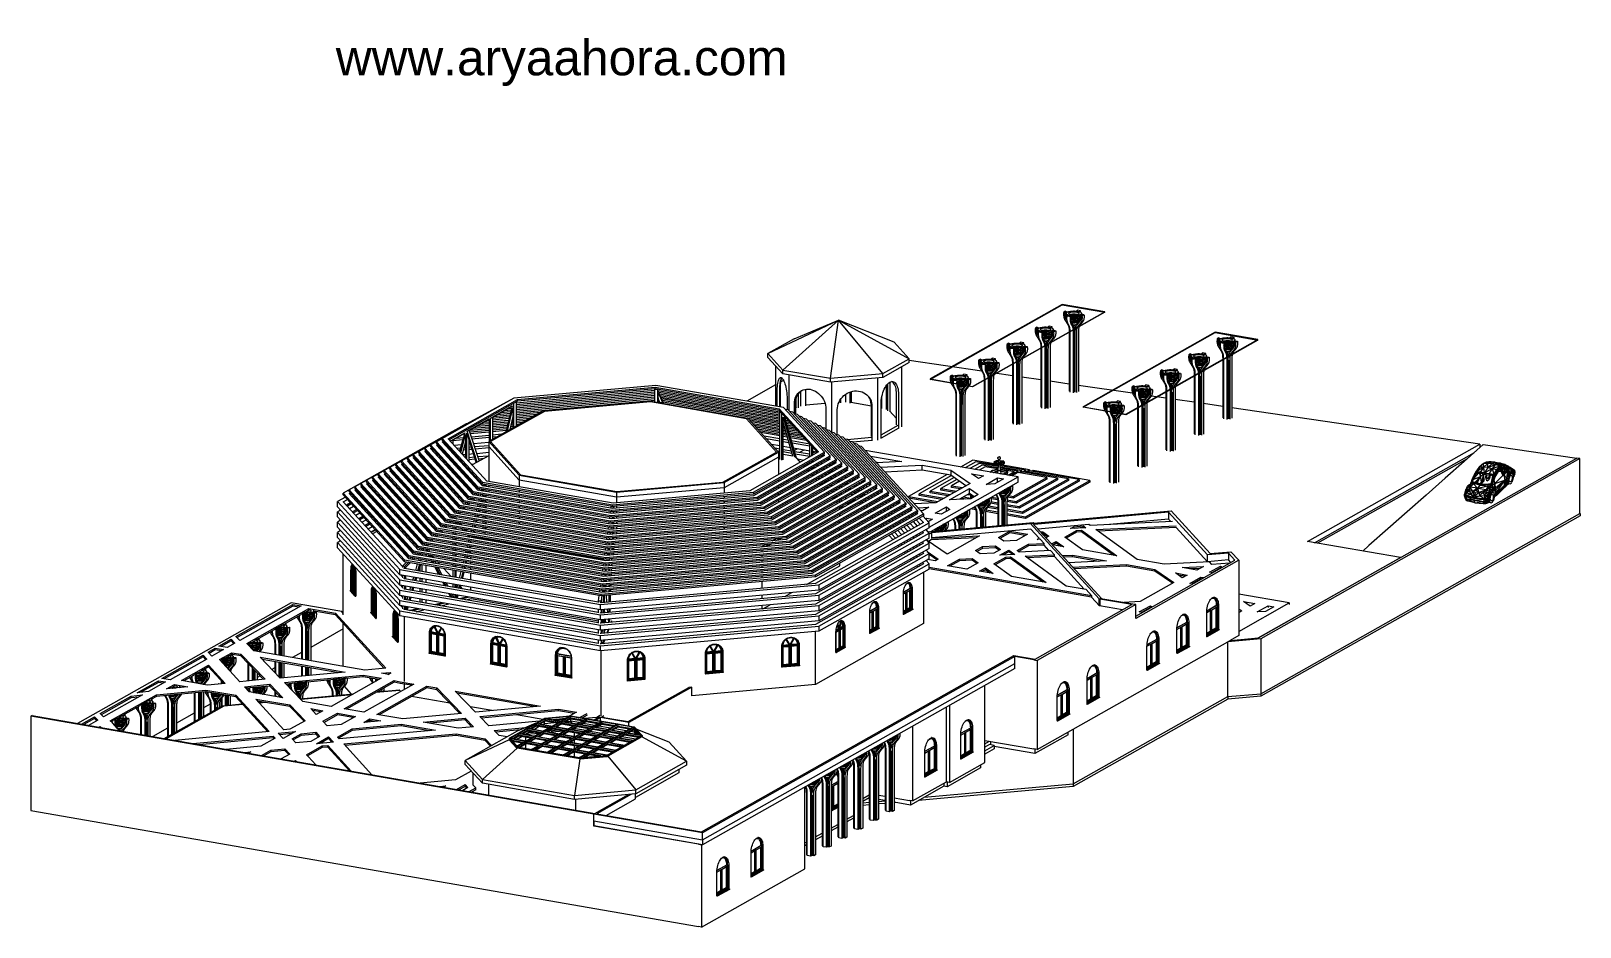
# Model space of a CAD drawing. Header units: millimetres. Extents: x -46414 to 39435, y -16675 to 32999.
import ezdxf

# ---------------------------------------------------------------- set-up
doc = ezdxf.new("R2010")
doc.units = ezdxf.units.MM
for name, color, linetype, lineweight in [('A-DETL-GENF', 92, 'Continuous', 9), ('A-FLOR', 192, 'Continuous', 9), ('A-FLOR-LEVL', 51, 'Continuous', 9), ('A-GENM', 13, 'Continuous', 9), ('A-GLAZ', 151, 'Continuous', 9), ('A-GLAZ-CURT', 52, 'Continuous', 9), ('A-GLAZ-CWMG', 51, 'Continuous', 9), ('A-ROOF', 132, 'Continuous', 9), ('A-WALL', 113, 'Continuous', 9), ('G-ANNO-TEXT', 231, 'Continuous', 9), ('I-WALL', 2, 'Continuous', 9), ('S-FNDN', 32, 'Continuous', 9)]:
    doc.layers.add(name, color=color, linetype=linetype, lineweight=lineweight)
doc.styles.add('Arial', font='arial.ttf', dxfattribs={"height": 1967.065868})

msp = doc.modelspace()

# ---------------------------------------------------------------- texts
at = {"layer": 'G-ANNO-TEXT', "color": 7, "insert": (-29519, 32507), "char_height": 1967.07, "width": 29496, "attachment_point": 1, "rotation": 359.99985, "line_spacing_factor": 0.938532, "style": 'Arial', "bg_fill": 3, "box_fill_scale": 1.25, "bg_fill_color": 0, "bg_fill_transparency": 0}
msp.add_mtext('www.aryaahora.com', dxfattribs=at)

# ---------------------------------------------------------------- blocks, each defined once
blk = doc.blocks.new('坡道 - 坡道-134946-3D 2')
at = {"layer": 'A-FLOR-LEVL'}
blk.add_line((34069, 10071), (39253, 9322), dxfattribs=at)
blk.add_polyline3d([(34069, 10071, 0), (33013, 9139, 0), (31958, 8205, 0), (30903, 7272, 0), (29847, 6339, 0), (28792, 5405, 0), (27737, 4471, 0), (27393, 4166, 0)], dxfattribs=at)
blk = doc.blocks.new('System Panel - Glazed-153580-3D 2')
at = {"layer": 'A-GLAZ-CURT'}
for p, q in [((-16794, -5122), (-17474, -5183)), ((-17384, -5199), (-16844, -5150))]:
    blk.add_line(p, q, dxfattribs=at)
blk = doc.blocks.new('System Panel - Glazed-153581-3D 2')
at = {"layer": 'A-GLAZ-CURT'}
for p, q in [((-17921, -5223), (-18247, -5407)), ((-18215, -5413), (-17921, -5247)), ((-17901, -5221), (-17921, -5223)), ((-17921, -5223), (-17921, -5247)), ((-17921, -5247), (-17901, -5245)), ((-17189, -5345), (-17901, -5221)), ((-17901, -5245), (-17901, -5221)), ((-17901, -5245), (-17221, -5363))]:
    blk.add_line(p, q, dxfattribs=at)
blk = doc.blocks.new('System Panel - Glazed-153474-3D 2')
at = {"layer": 'A-GLAZ-CURT'}
for p, q in [((-18399, -5493), (-18732, -5681)), ((-18700, -5687), (-18399, -5517)), ((-17674, -5619), (-18399, -5493)), ((-18399, -5493), (-18399, -5517)), ((-18399, -5517), (-17706, -5637))]:
    blk.add_line(p, q, dxfattribs=at)
blk = doc.blocks.new('System Panel - Glazed-153582-3D 2')
at = {"layer": 'A-GLAZ-CURT'}
for p, q in [((-16527, -5098), (-16865, -5289)), ((-16833, -5294), (-16527, -5122)), ((-16507, -5096), (-16527, -5098)), ((-16527, -5098), (-16527, -5122)), ((-16527, -5122), (-16508, -5120)), ((-15817, -5216), (-16507, -5096)), ((-16507, -5120), (-16507, -5096)), ((-16507, -5120), (-15849, -5234))]:
    blk.add_line(p, q, dxfattribs=at)
blk = doc.blocks.new('System Panel - Glazed-153440-3D 2')
at = {"layer": 'A-GLAZ-CURT'}
for p, q in [((-17017, -5375), (-17350, -5563)), ((-17318, -5568), (-17017, -5398)), ((-16315, -5497), (-17017, -5375)), ((-17017, -5375), (-17017, -5398)), ((-17017, -5398), (-16347, -5515))]:
    blk.add_line(p, q, dxfattribs=at)
blk = doc.blocks.new('System Panel - Glazed-153583-3D 2')
at = {"layer": 'A-GLAZ-CURT'}
for p, q in [((-15646, -5246), (-15991, -5441)), ((-15959, -5446), (-15646, -5270)), ((-14943, -5368), (-15646, -5246)), ((-15646, -5246), (-15646, -5270)), ((-15646, -5270), (-14975, -5386))]:
    blk.add_line(p, q, dxfattribs=at)
blk = doc.blocks.new('System Panel - Glazed-153584-3D 2')
at = {"layer": 'A-GLAZ-CURT'}
for p, q in [((-19130, -6441), (-19768, -6330)), ((-19742, -6358), (-19162, -6459))]:
    blk.add_line(p, q, dxfattribs=at)
blk = doc.blocks.new('System Panel - Glazed-153606-3D 2')
at = {"layer": 'A-GLAZ-CURT'}
for p, q in [((-18958, -6471), (-19364, -6700)), ((-19332, -6706), (-18958, -6495)), ((-18255, -6593), (-18958, -6471)), ((-18958, -6495), (-18958, -6471)), ((-18958, -6495), (-18287, -6611))]:
    blk.add_line(p, q, dxfattribs=at)
blk = doc.blocks.new('System Panel - Glazed-153586-3D 2')
at = {"layer": 'A-GLAZ-CURT'}
for p, q in [((-18084, -6623), (-18490, -6852)), ((-18458, -6858), (-18084, -6647)), ((-17381, -6745), (-18084, -6623)), ((-18084, -6623), (-18084, -6647)), ((-18084, -6647), (-17413, -6763))]:
    blk.add_line(p, q, dxfattribs=at)
blk = doc.blocks.new('System Panel - Glazed-153628-3D 2')
at = {"layer": 'A-GLAZ-CURT'}
for p, q in [((-13022, -5702), (-13368, -5897)), ((-13335, -5902), (-13022, -5726)), ((-13006, -5705), (-13022, -5702)), ((-13022, -5702), (-13022, -5726)), ((-13022, -5726), (-13006, -5729)), ((-12729, -6008), (-13006, -5705)), ((-13006, -5729), (-13006, -5705)), ((-13006, -5729), (-12755, -6003))]:
    blk.add_line(p, q, dxfattribs=at)
blk = doc.blocks.new('System Panel - Glazed-153627-3D 2')
at = {"layer": 'A-GLAZ-CURT'}
for p, q in [((-13520, -5983), (-13853, -6171)), ((-13821, -6177), (-13520, -6007)), ((-12685, -6128), (-13520, -5983)), ((-13520, -5983), (-13520, -6007)), ((-13520, -6007), (-12717, -6146))]:
    blk.add_line(p, q, dxfattribs=at)
blk = doc.blocks.new('System Panel - Glazed-153626-3D 2')
at = {"layer": 'A-GLAZ-CURT'}
for p, q in [((-14005, -6257), (-14338, -6445)), ((-14306, -6451), (-14005, -6281)), ((-13170, -6402), (-14005, -6257)), ((-14005, -6257), (-14005, -6281)), ((-14005, -6281), (-13202, -6420))]:
    blk.add_line(p, q, dxfattribs=at)
blk = doc.blocks.new('System Panel - Glazed-153625-3D 2')
at = {"layer": 'A-GLAZ-CURT'}
for p, q in [((-15460, -7079), (-15805, -7273)), ((-15755, -7269), (-15460, -7103)), ((-14840, -7187), (-15460, -7079)), ((-15460, -7079), (-15460, -7103)), ((-15460, -7103), (-14930, -7195))]:
    blk.add_line(p, q, dxfattribs=at)
blk = doc.blocks.new('Rectangular Mullion - 50 x 150mm-153574-3D 2')
at = {"layer": 'A-GLAZ-CWMG'}
for p, q in [((-17037, -5259), (-16595, -5010)), ((-16993, -5267), (-16527, -5003)), ((-16527, -5146), (-16800, -5300)), ((-16527, -5003), (-16595, -5010)), ((-16527, -5098), (-16527, -5003)), ((-16527, -5146), (-16527, -5098)), ((-16993, -5267), (-17037, -5259))]:
    blk.add_line(p, q, dxfattribs=at)
blk = doc.blocks.new('Rectangular Mullion - 50 x 150mm-153491-3D 2')
at = {"layer": 'A-GLAZ-CWMG'}
for p, q in [((-13152, -6311), (-13042, -6330)), ((-13128, -6297), (-13018, -6316)), ((-13018, -6316), (-13042, -6330))]:
    blk.add_line(p, q, dxfattribs=at)
blk = doc.blocks.new('Rectangular Mullion - 50 x 150mm-153575-3D 2')
at = {"layer": 'A-GLAZ-CWMG'}
for p, q in [((-12667, -6037), (-12567, -6054)), ((-12643, -6023), (-12543, -6040)), ((-12543, -6040), (-12567, -6054)), ((-12543, -6060), (-12543, -6040))]:
    blk.add_line(p, q, dxfattribs=at)
blk = doc.blocks.new('Rectangular Mullion - 50 x 150mm-153593-3D 2')
at = {"layer": 'A-GLAZ-CWMG'}
for p, q in [((-19886, -6206), (-19917, -6224)), ((-19873, -6231), (-19917, -6224)), ((-19917, -6224), (-19917, -6292)), ((-19842, -6214), (-19873, -6231))]:
    blk.add_line(p, q, dxfattribs=at)
blk = doc.blocks.new('Rectangular Mullion - 50 x 150mm-153510-3D 2')
at = {"layer": 'A-GLAZ-CWMG'}
for p, q in [((-19508, -6671), (-19460, -6667)), ((-19508, -6733), (-19508, -6671)), ((-19508, -6671), (-19484, -6697)), ((-19436, -6693), (-19484, -6697)), ((-19484, -6697), (-19484, -6760)), ((-19460, -6667), (-19436, -6693))]:
    blk.add_line(p, q, dxfattribs=at)
blk = doc.blocks.new('Rectangular Mullion - 50 x 150mm-153479-3D 2')
at = {"layer": 'A-GLAZ-CWMG'}
for p, q in [((-15482, -6981), (-14608, -7133)), ((-15022, -7203), (-15460, -7127)), ((-15458, -6967), (-14584, -7119))]:
    blk.add_line(p, q, dxfattribs=at)
blk = doc.blocks.new('Rectangular Mullion - 50 x 150mm-153428-3D 2')
at = {"layer": 'A-GLAZ-CWMG'}
for p, q in [((-16357, -6829), (-15482, -6981)), ((-16332, -6815), (-15458, -6967)), ((-15697, -7086), (-16335, -6975))]:
    blk.add_line(p, q, dxfattribs=at)
blk = doc.blocks.new('Rectangular Mullion - 50 x 150mm-153494-3D 2')
at = {"layer": 'A-GLAZ-CWMG'}
for p, q in [((-19369, -5946), (-19345, -5933)), ((-19369, -6041), (-19369, -5946)), ((-19369, -5946), (-18495, -6098)), ((-19345, -5933), (-18471, -6085)), ((-19369, -6089), (-19369, -6041)), ((-18709, -6204), (-19369, -6089))]:
    blk.add_line(p, q, dxfattribs=at)
blk = doc.blocks.new('Rectangular Mullion - 50 x 150mm-V1-3D 2')
at = {"layer": 'A-GLAZ-CWMG'}
for p, q in [((-16650, -5702), (-15776, -5855)), ((-15990, -5960), (-16627, -5849)), ((-16626, -5689), (-15751, -5841))]:
    blk.add_line(p, q, dxfattribs=at)
blk = doc.blocks.new('Rectangular Mullion - 50 x 150mm-V2-3D 2')
at = {"layer": 'A-GLAZ-CWMG'}
for p, q in [((-14512, -6433), (-13637, -6585)), ((-13720, -6713), (-14490, -6579)), ((-14488, -6419), (-13613, -6571))]:
    blk.add_line(p, q, dxfattribs=at)
blk = doc.blocks.new('Rectangular Mullion - 50 x 150mm-V3-3D 2')
at = {"layer": 'A-GLAZ-CWMG'}
for p, q in [((-19854, -6220), (-19830, -6207)), ((-19854, -6235), (-19854, -6220)), ((-19854, -6220), (-18980, -6373)), ((-19830, -6207), (-18956, -6359)), ((-19195, -6478), (-19716, -6387))]:
    blk.add_line(p, q, dxfattribs=at)
blk = doc.blocks.new('Rectangular Mullion - 50 x 150mm-153452-3D 2')
at = {"layer": 'A-GLAZ-CWMG'}
for p, q in [((-18664, -6840), (-17789, -6992)), ((-18640, -6826), (-17765, -6978))]:
    blk.add_line(p, q, dxfattribs=at)
blk = doc.blocks.new('Rectangular Mullion - 50 x 150mm-153594-3D 2')
at = {"layer": 'A-GLAZ-CWMG'}
for p, q in [((-19917, -6224), (-19563, -6612)), ((-19917, -6224), (-19917, -6292)), ((-19863, -6226), (-19514, -6607))]:
    blk.add_line(p, q, dxfattribs=at)
blk = doc.blocks.new('Rectangular Mullion - 50 x 150mm-153595-3D 2')
at = {"layer": 'A-GLAZ-CWMG'}
for p, q in [((-17955, -5115), (-18430, -5384)), ((-17921, -5128), (-18387, -5392)), ((-17921, -5223), (-17921, -5128)), ((-17921, -5271), (-18182, -5418)), ((-17921, -5271), (-17921, -5223))]:
    blk.add_line(p, q, dxfattribs=at)
blk = doc.blocks.new('Rectangular Mullion - 50 x 150mm-153512-3D 2')
at = {"layer": 'A-GLAZ-CWMG'}
for p, q in [((-19563, -6612), (-19508, -6671)), ((-19514, -6607), (-19460, -6667))]:
    blk.add_line(p, q, dxfattribs=at)
blk = doc.blocks.new('Rectangular Mullion - 50 x 150mm-153514-3D 2')
at = {"layer": 'A-GLAZ-CWMG'}
for p, q in [((-16041, -7296), (-15984, -7306)), ((-16016, -7282), (-15960, -7292)), ((-15960, -7292), (-15984, -7306)), ((-15984, -7306), (-15984, -7367))]:
    blk.add_line(p, q, dxfattribs=at)
blk = doc.blocks.new('Rectangular Mullion - 50 x 150mm-153597-3D 2')
at = {"layer": 'A-GLAZ-CWMG'}
for p, q in [((-13030, -6323), (-12585, -6071)), ((-12986, -6331), (-12531, -6073)), ((-12531, -6136), (-12531, -6073))]:
    blk.add_line(p, q, dxfattribs=at)
blk = doc.blocks.new('Rectangular Mullion - 50 x 150mm-153598-3D 2')
at = {"layer": 'A-GLAZ-CWMG'}
for p, q in [((-14726, -7177), (-14507, -7157)), ((-14712, -7192), (-14473, -7170)), ((-14473, -7232), (-14473, -7170))]:
    blk.add_line(p, q, dxfattribs=at)
blk = doc.blocks.new('Rectangular Mullion - 50 x 150mm-153599-3D 2')
at = {"layer": 'A-GLAZ-CWMG'}
for p, q in [((-13006, -5610), (-13006, -5705)), ((-12648, -6003), (-13006, -5610)), ((-13006, -5705), (-13006, -5753)), ((-12781, -5999), (-13006, -5753)), ((-12600, -5998), (-12964, -5600))]:
    blk.add_line(p, q, dxfattribs=at)
blk = doc.blocks.new('Rectangular Mullion - 50 x 150mm-153517-3D 2')
at = {"layer": 'A-GLAZ-CWMG'}
for p, q in [((-16507, -5002), (-16507, -5096)), ((-15668, -5148), (-16507, -5002)), ((-16507, -5096), (-16507, -5144)), ((-15882, -5253), (-16507, -5144)), ((-15643, -5134), (-16501, -4985))]:
    blk.add_line(p, q, dxfattribs=at)
blk = doc.blocks.new('Rectangular Mullion - 50 x 150mm-153431-3D 2')
at = {"layer": 'A-GLAZ-CWMG'}
for p, q in [((-14899, -5989), (-14438, -5729)), ((-14855, -5997), (-14899, -5989)), ((-14855, -5997), (-14394, -5736)), ((-14394, -5879), (-14662, -6030)), ((-14438, -5729), (-14394, -5736)), ((-14394, -5736), (-14394, -5831)), ((-14394, -5831), (-14394, -5879))]:
    blk.add_line(p, q, dxfattribs=at)
blk = doc.blocks.new('Rectangular Mullion - 50 x 150mm-153536-3D 2')
at = {"layer": 'A-GLAZ-CWMG'}
for p, q in [((-16913, -7126), (-16839, -7085)), ((-16869, -7134), (-16913, -7126)), ((-16869, -7134), (-16796, -7093))]:
    blk.add_line(p, q, dxfattribs=at)
blk = doc.blocks.new('Rectangular Mullion - 50 x 150mm-153576-3D 2')
at = {"layer": 'A-GLAZ-CWMG'}
for p, q in [((-16839, -7085), (-16379, -6825)), ((-16796, -7093), (-16335, -6832)), ((-16379, -6825), (-16335, -6832)), ((-16335, -6832), (-16335, -6927)), ((-16335, -6975), (-16676, -7168)), ((-16335, -6927), (-16335, -6975))]:
    blk.add_line(p, q, dxfattribs=at)
blk = doc.blocks.new('Rectangular Mullion - 50 x 150mm-153577-3D 2')
at = {"layer": 'A-GLAZ-CWMG'}
for p, q in [((-14414, -5715), (-13941, -5448)), ((-14370, -5723), (-14414, -5715)), ((-14370, -5723), (-13897, -5455)), ((-13897, -5598), (-14177, -5756)), ((-13941, -5448), (-13897, -5455)), ((-13897, -5455), (-13897, -5550)), ((-13897, -5550), (-13897, -5598))]:
    blk.add_line(p, q, dxfattribs=at)
blk = doc.blocks.new('Rectangular Mullion - 50 x 150mm-V4-3D 2')
at = {"layer": 'A-GLAZ-CWMG'}
for p, q in [((-15965, -7237), (-15504, -6977)), ((-15921, -7245), (-15460, -6984)), ((-15460, -7127), (-15704, -7264)), ((-15504, -6977), (-15460, -6984)), ((-15460, -6984), (-15460, -7079)), ((-15460, -7079), (-15460, -7127))]:
    blk.add_line(p, q, dxfattribs=at)
blk = doc.blocks.new('Rectangular Mullion - 50 x 150mm-153518-3D 2')
at = {"layer": 'A-GLAZ-CWMG'}
for p, q in [((-12988, -5613), (-13044, -5604)), ((-13006, -5753), (-13022, -5750)), ((-12964, -5600), (-13020, -5590)), ((-12964, -5600), (-12988, -5613))]:
    blk.add_line(p, q, dxfattribs=at)
blk = doc.blocks.new('Rectangular Mullion - 50 x 150mm-153463-3D 2')
at = {"layer": 'A-GLAZ-CWMG'}
for p, q in [((-18916, -5658), (-19401, -5932)), ((-18872, -5666), (-19357, -5940)), ((-18884, -5815), (-19152, -5966))]:
    blk.add_line(p, q, dxfattribs=at)
blk = doc.blocks.new('Rectangular Mullion - 50 x 150mm-V5-3D 2')
at = {"layer": 'A-GLAZ-CWMG'}
for p, q in [((-13044, -5604), (-13919, -5452)), ((-13259, -5709), (-13897, -5598)), ((-13020, -5590), (-13894, -5438))]:
    blk.add_line(p, q, dxfattribs=at)
blk = doc.blocks.new('Rectangular Mullion - 50 x 150mm-153600-3D 2')
at = {"layer": 'A-GLAZ-CWMG'}
for p, q in [((-12603, -6051), (-12648, -6003)), ((-12555, -6047), (-12600, -5998))]:
    blk.add_line(p, q, dxfattribs=at)
blk = doc.blocks.new('Rectangular Mullion - 50 x 150mm-153578-3D 2')
at = {"layer": 'A-GLAZ-CWMG'}
for p, q in [((-17833, -5121), (-17901, -5127)), ((-17901, -5127), (-17039, -5276)), ((-17901, -5127), (-17901, -5221)), ((-17833, -5121), (-17015, -5263)), ((-17901, -5221), (-17901, -5269)), ((-17254, -5382), (-17901, -5269))]:
    blk.add_line(p, q, dxfattribs=at)
blk = doc.blocks.new('Rectangular Mullion - 50 x 150mm-153601-3D 2')
at = {"layer": 'A-GLAZ-CWMG'}
for p, q in [((-16527, -4987), (-17928, -5113)), ((-16513, -5002), (-17915, -5128)), ((-16513, -5145), (-16527, -5146)), ((-17901, -5269), (-17915, -5270)), ((-16895, -5179), (-17292, -5215))]:
    blk.add_line(p, q, dxfattribs=at)
blk = doc.blocks.new('Rectangular Mullion - 50 x 150mm-153602-3D 2')
at = {"layer": 'A-GLAZ-CWMG'}
for p, q in [((-16501, -4985), (-16527, -4987)), ((-16513, -5002), (-16527, -4987)), ((-16487, -5000), (-16513, -5002)), ((-16513, -5097), (-16513, -5002)), ((-16513, -5145), (-16513, -5097)), ((-16507, -5144), (-16513, -5145)), ((-16501, -4985), (-16487, -5000))]:
    blk.add_line(p, q, dxfattribs=at)
blk = doc.blocks.new('Rectangular Mullion - 50 x 150mm-153603-3D 2')
at = {"layer": 'A-GLAZ-CWMG'}
for p, q in [((-12603, -6051), (-12555, -6047)), ((-12603, -6082), (-12603, -6051)), ((-12579, -6078), (-12603, -6051)), ((-12531, -6073), (-12579, -6078)), ((-12531, -6073), (-12555, -6047)), ((-12531, -6136), (-12531, -6073))]:
    blk.add_line(p, q, dxfattribs=at)
blk = doc.blocks.new('Rectangular Mullion - 50 x 150mm-153523-3D 2')
at = {"layer": 'A-GLAZ-CWMG'}
for p, q in [((-15984, -7306), (-15711, -7281)), ((-15984, -7306), (-15984, -7367)), ((-15978, -7289), (-15725, -7266))]:
    blk.add_line(p, q, dxfattribs=at)
blk = doc.blocks.new('Rectangular Mullion - 50 x 150mm-153524-3D 2')
at = {"layer": 'A-GLAZ-CWMG'}
for p, q in [((-19484, -6697), (-18664, -6840)), ((-19484, -6697), (-19484, -6760)), ((-19442, -6687), (-18640, -6826))]:
    blk.add_line(p, q, dxfattribs=at)
blk = doc.blocks.new('Rectangular Mullion - 50 x 150mm-153525-3D 2')
at = {"layer": 'A-GLAZ-CWMG'}
for p, q in [((-15725, -7266), (-14726, -7177)), ((-15711, -7281), (-14712, -7192))]:
    blk.add_line(p, q, dxfattribs=at)
blk = doc.blocks.new('Rectangular Mullion - 50 x 150mm-153604-3D 2')
at = {"layer": 'A-GLAZ-CWMG'}
for p, q in [((-14517, -7163), (-14486, -7145)), ((-14473, -7170), (-14517, -7163)), ((-14473, -7170), (-14442, -7153)), ((-14473, -7232), (-14473, -7170))]:
    blk.add_line(p, q, dxfattribs=at)
blk = doc.blocks.new('Rectangular Mullion - 50 x 150mm-V6-3D 2')
at = {"layer": 'A-GLAZ-CWMG'}
for p, q in [((-14486, -7145), (-14000, -6871)), ((-14442, -7153), (-13957, -6879))]:
    blk.add_line(p, q, dxfattribs=at)
blk = doc.blocks.new('Rectangular Mullion - 50 x 150mm-153605-3D 2')
at = {"layer": 'A-GLAZ-CWMG'}
for p, q in [((-19463, -6629), (-19002, -6369)), ((-19419, -6637), (-19463, -6629)), ((-19463, -6629), (-19463, -6664)), ((-19419, -6637), (-18958, -6376)), ((-19419, -6691), (-19419, -6637)), ((-18958, -6519), (-19299, -6712)), ((-19002, -6369), (-18958, -6376)), ((-18958, -6376), (-18958, -6471)), ((-18958, -6471), (-18958, -6519))]:
    blk.add_line(p, q, dxfattribs=at)
blk = doc.blocks.new('Arched _2_ - Arched _2_-211955-3D 2')
at = {"layer": 'A-GLAZ'}
for p, q in [((18744, 755), (18999, 900)), ((18747, 851), (19297, 1161)), ((19313, 1159), (18747, 839)), ((18945, 869), (18945, -290)), ((18960, 878), (18960, -292)), ((18978, -301), (18978, 888)), ((18984, -315), (18984, 891)), ((18999, 900), (18999, -318)), ((19031, 918), (19314, 1077)), ((19031, -300), (19031, 918)), ((19087, 1582), (19078, 1583)), ((19108, 1578), (19087, 1582)), ((19131, 1615), (19127, 1615)), ((19260, 1047), (19260, -111)), ((19276, 1056), (19276, -114)), ((19293, -123), (19293, 1066)), ((19297, 1161), (19313, 1159)), ((19298, -137), (19298, 1068)), ((19314, 1077), (19314, -140)), ((19343, -171), (19343, 1135)), ((18744, -551), (18732, -558)), ((18732, -558), (18753, -561)), ((18732, -558), (18732, -581)), ((18753, -585), (18732, -581)), ((19343, -171), (18744, -509)), ((18945, -290), (18744, -403)), ((18960, -292), (18744, -414)), ((18744, -433), (18978, -301)), ((18744, -450), (18984, -315)), ((18999, -318), (18744, -462)), ((18753, -561), (19433, -178)), ((19433, -202), (18753, -585)), ((18753, -585), (18753, -561)), ((18960, -292), (18945, -290)), ((18978, -301), (18960, -292)), ((18999, -318), (18984, -315)), ((19260, -111), (19031, -241)), ((19276, -114), (19031, -252)), ((19031, -271), (19293, -123)), ((19031, -288), (19298, -137)), ((19314, -140), (19031, -300)), ((19276, -114), (19260, -111)), ((19293, -123), (19276, -114)), ((19298, -137), (19314, -140)), ((19399, -181), (19343, -171)), ((19411, -174), (19399, -181)), ((19433, -178), (19411, -174)), ((19433, -178), (19433, -202))]:
    blk.add_line(p, q, dxfattribs=at)
for points in [[(18996, 1521, 0), (19015, 1534, 0), (19056, 1551, 0), (19096, 1557, 0), (19134, 1552, 0), (19170, 1536, 0), (19203, 1509, 0), (19233, 1472, 0), (19259, 1424, 0), (19280, 1368, 0), (19296, 1305, 0), (19307, 1234, 0), (19313, 1159, 0)], [(19297, 1161, 0), (19292, 1237, 0), (19281, 1307, 0), (19264, 1371, 0), (19243, 1427, 0), (19217, 1474, 0), (19188, 1512, 0), (19154, 1539, 0), (19121, 1555, 0)], [(19343, 1135, 0), (19340, 1220, 0), (19331, 1301, 0), (19316, 1375, 0), (19295, 1441, 0), (19269, 1498, 0), (19239, 1544, 0), (19204, 1580, 0), (19166, 1604, 0)]]:
    blk.add_polyline3d(points, dxfattribs=at)
blk = doc.blocks.new('Arched _2_ - Arched _2_-V7-3D 2')
at = {"layer": 'A-GLAZ'}
for p, q in [((16004, -710), (15438, -1030)), ((15439, -1018), (15988, -708)), ((15722, -951), (16005, -792)), ((15778, -287), (15769, -286)), ((15799, -291), (15778, -287)), ((15822, -254), (15819, -254)), ((15951, -822), (15951, -1980)), ((15967, -813), (15967, -1983)), ((15984, -1992), (15984, -803)), ((15988, -708), (16004, -710)), ((15989, -2006), (15989, -800)), ((16005, -792), (16005, -2009)), ((16034, -2040), (16034, -734)), ((15435, -1114), (15690, -969)), ((15636, -1000), (15636, -2158)), ((15651, -991), (15651, -2161)), ((15669, -2170), (15669, -981)), ((15675, -2184), (15675, -978)), ((15690, -969), (15690, -2187)), ((15722, -2168), (15722, -951)), ((15435, -2420), (15423, -2427)), ((15423, -2427), (15445, -2430)), ((15423, -2427), (15423, -2450)), ((15445, -2454), (15423, -2450)), ((16034, -2040), (15435, -2378)), ((15636, -2158), (15435, -2272)), ((15651, -2161), (15435, -2283)), ((15435, -2302), (15669, -2170)), ((15435, -2319), (15675, -2184)), ((15690, -2187), (15435, -2331)), ((15445, -2430), (16124, -2047)), ((16124, -2070), (15445, -2454)), ((15445, -2454), (15445, -2430)), ((15651, -2161), (15636, -2158)), ((15669, -2170), (15651, -2161)), ((15690, -2187), (15675, -2184)), ((15951, -1980), (15722, -2110)), ((15967, -1983), (15722, -2121)), ((15722, -2140), (15984, -1992)), ((15722, -2157), (15989, -2006)), ((16005, -2009), (15722, -2168)), ((15967, -1983), (15951, -1980)), ((15984, -1992), (15967, -1983)), ((15989, -2006), (16005, -2009)), ((16090, -2050), (16034, -2040)), ((16102, -2043), (16090, -2050)), ((16124, -2047), (16102, -2043)), ((16124, -2047), (16124, -2070))]:
    blk.add_line(p, q, dxfattribs=at)
for points in [[(15687, -348, 0), (15706, -335, 0), (15747, -318, 0), (15787, -311, 0), (15825, -316, 0), (15861, -333, 0), (15895, -360, 0), (15924, -397, 0), (15950, -444, 0), (15971, -500, 0), (15987, -564, 0), (15998, -635, 0), (16004, -710, 0)], [(15988, -708, 0), (15983, -632, 0), (15972, -561, 0), (15955, -498, 0), (15934, -442, 0), (15909, -394, 0), (15879, -357, 0), (15846, -330, 0), (15812, -314, 0)], [(16034, -734, 0), (16031, -649, 0), (16022, -568, 0), (16007, -494, 0), (15986, -428, 0), (15960, -371, 0), (15930, -325, 0), (15895, -289, 0), (15857, -265, 0)]]:
    blk.add_polyline3d(points, dxfattribs=at)
blk = doc.blocks.new('Arched _2_ - Arched _2_-V8-3D 2')
at = {"layer": 'A-GLAZ'}
for p, q in [((10806, -3096), (10796, -3094)), ((10827, -3100), (10806, -3096)), ((10849, -3063), (10846, -3062)), ((10462, -3922), (10717, -3778)), ((11031, -3519), (10465, -3839)), ((10466, -3827), (11015, -3516)), ((10663, -3809), (10663, -4967)), ((10678, -3800), (10678, -4970)), ((10696, -4979), (10696, -3790)), ((10702, -4993), (10702, -3787)), ((10717, -3778), (10717, -4995)), ((10750, -3760), (11032, -3600)), ((10750, -4977), (10750, -3760)), ((10978, -3630), (10978, -4789)), ((10994, -3622), (10994, -4792)), ((11011, -4801), (11011, -3612)), ((11015, -3516), (11031, -3519)), ((11016, -4815), (11016, -3609)), ((11032, -3600), (11032, -4818)), ((11061, -4849), (11061, -3543)), ((11061, -4849), (10462, -5187)), ((10663, -4967), (10462, -5081)), ((10678, -4970), (10462, -5092)), ((10462, -5111), (10696, -4979)), ((10462, -5128), (10702, -4993)), ((10717, -4995), (10462, -5140)), ((10472, -5239), (11151, -4855)), ((11151, -4879), (10472, -5263)), ((10678, -4970), (10663, -4967)), ((10696, -4979), (10678, -4970)), ((10717, -4995), (10702, -4993)), ((10978, -4789), (10750, -4918)), ((10994, -4792), (10750, -4930)), ((10750, -4949), (11011, -4801)), ((10750, -4966), (11016, -4815)), ((11032, -4818), (10750, -4977)), ((10994, -4792), (10978, -4789)), ((11011, -4801), (10994, -4792)), ((11016, -4815), (11032, -4818)), ((11117, -4858), (11061, -4849)), ((11129, -4852), (11117, -4858)), ((11151, -4855), (11129, -4852)), ((11151, -4855), (11151, -4879)), ((10462, -5228), (10450, -5235)), ((10450, -5235), (10472, -5239)), ((10450, -5235), (10450, -5259)), ((10472, -5263), (10450, -5259)), ((10472, -5263), (10472, -5239))]:
    blk.add_line(p, q, dxfattribs=at)
for points in [[(10714, -3156, 0), (10733, -3144, 0), (10774, -3126, 0), (10814, -3120, 0), (10852, -3125, 0), (10888, -3141, 0), (10922, -3168, 0), (10951, -3206, 0), (10977, -3253, 0), (10998, -3309, 0), (11015, -3373, 0), (11026, -3443, 0), (11031, -3519, 0)], [(11015, -3516, 0), (11010, -3441, 0), (10999, -3370, 0), (10983, -3306, 0), (10961, -3250, 0), (10936, -3203, 0), (10906, -3166, 0), (10873, -3139, 0), (10839, -3123, 0)], [(11061, -3543, 0), (11058, -3457, 0), (11049, -3377, 0), (11034, -3303, 0), (11013, -3237, 0), (10988, -3180, 0), (10957, -3133, 0), (10922, -3098, 0), (10884, -3074, 0)]]:
    blk.add_polyline3d(points, dxfattribs=at)
blk = doc.blocks.new('Arched _2_ - Arched _2_-211956-3D 2')
at = {"layer": 'A-GLAZ'}
for p, q in [((5114, -6030), (5370, -5885)), ((5684, -5627), (5117, -5946)), ((5118, -5934), (5668, -5624)), ((5316, -5916), (5316, -7075)), ((5331, -5908), (5331, -7077)), ((5349, -7086), (5349, -5898)), ((5354, -7100), (5354, -5894)), ((5370, -5885), (5370, -7103)), ((5402, -5867), (5684, -5708)), ((5402, -7085), (5402, -5867)), ((5458, -5204), (5449, -5202)), ((5479, -5207), (5458, -5204)), ((5502, -5171), (5498, -5170)), ((5631, -5738), (5631, -6897)), ((5646, -5729), (5646, -6899)), ((5664, -6908), (5664, -5719)), ((5668, -5624), (5684, -5627)), ((5669, -6923), (5669, -5717)), ((5684, -5708), (5684, -6925)), ((5714, -6956), (5714, -5651)), ((5114, -7336), (5102, -7343)), ((5102, -7343), (5124, -7347)), ((5102, -7343), (5102, -7367)), ((5124, -7370), (5102, -7367)), ((5714, -6956), (5114, -7295)), ((5316, -7075), (5114, -7188)), ((5331, -7077), (5114, -7200)), ((5114, -7219), (5349, -7086)), ((5114, -7236), (5354, -7100)), ((5370, -7103), (5114, -7247)), ((5124, -7347), (5803, -6963)), ((5803, -6987), (5124, -7370)), ((5124, -7370), (5124, -7347)), ((5331, -7077), (5316, -7075)), ((5349, -7086), (5331, -7077)), ((5370, -7103), (5354, -7100)), ((5631, -6897), (5402, -7026)), ((5646, -6899), (5402, -7037)), ((5402, -7056), (5664, -6908)), ((5402, -7073), (5669, -6923)), ((5684, -6925), (5402, -7085)), ((5646, -6899), (5631, -6897)), ((5664, -6908), (5646, -6899)), ((5669, -6923), (5684, -6925)), ((5769, -6966), (5714, -6956)), ((5782, -6959), (5769, -6966)), ((5803, -6963), (5782, -6959)), ((5803, -6963), (5803, -6987))]:
    blk.add_line(p, q, dxfattribs=at)
for points in [[(5366, -5264, 0), (5386, -5252, 0), (5427, -5234, 0), (5466, -5228, 0), (5505, -5233, 0), (5541, -5249, 0), (5574, -5276, 0), (5604, -5314, 0), (5630, -5361, 0), (5651, -5417, 0), (5667, -5481, 0), (5678, -5551, 0), (5684, -5627, 0)], [(5668, -5624, 0), (5662, -5548, 0), (5651, -5478, 0), (5635, -5414, 0), (5614, -5358, 0), (5588, -5311, 0), (5558, -5273, 0), (5525, -5246, 0), (5491, -5231, 0)], [(5714, -5651, 0), (5710, -5565, 0), (5701, -5485, 0), (5686, -5411, 0), (5666, -5344, 0), (5640, -5288, 0), (5610, -5241, 0), (5575, -5205, 0), (5537, -5181, 0)]]:
    blk.add_polyline3d(points, dxfattribs=at)
blk = doc.blocks.new('Arched _2_ - Arched _2_-V9-3D 2')
at = {"layer": 'A-GLAZ'}
for p, q in [((3686, -6626), (3120, -6946)), ((3121, -6933), (3670, -6623)), ((3404, -6866), (3687, -6707)), ((3404, -8084), (3404, -6866)), ((3461, -6203), (3451, -6201)), ((3481, -6206), (3461, -6203)), ((3504, -6170), (3501, -6169)), ((3633, -6737), (3633, -7896)), ((3649, -6728), (3649, -7898)), ((3666, -7907), (3666, -6719)), ((3670, -6623), (3686, -6626)), ((3671, -7922), (3671, -6716)), ((3687, -6707), (3687, -7924)), ((3716, -7955), (3716, -6650)), ((3117, -7029), (3372, -6885)), ((3318, -6915), (3318, -8074)), ((3333, -6907), (3333, -8076)), ((3351, -8086), (3351, -6897)), ((3357, -8099), (3357, -6893)), ((3372, -6885), (3372, -8102)), ((3117, -8335), (3105, -8342)), ((3105, -8342), (3127, -8346)), ((3105, -8342), (3105, -8366)), ((3127, -8369), (3105, -8366)), ((3716, -7955), (3117, -8294)), ((3318, -8074), (3117, -8187)), ((3333, -8076), (3117, -8199)), ((3117, -8218), (3351, -8086)), ((3117, -8235), (3357, -8099)), ((3372, -8102), (3117, -8246)), ((3127, -8346), (3806, -7962)), ((3806, -7986), (3127, -8369)), ((3127, -8369), (3127, -8346)), ((3333, -8076), (3318, -8074)), ((3351, -8086), (3333, -8076)), ((3372, -8102), (3357, -8099)), ((3633, -7896), (3404, -8025)), ((3649, -7898), (3404, -8036)), ((3404, -8055), (3666, -7907)), ((3404, -8072), (3671, -7922)), ((3687, -7924), (3404, -8084)), ((3649, -7898), (3633, -7896)), ((3666, -7907), (3649, -7898)), ((3671, -7922), (3687, -7924)), ((3772, -7965), (3716, -7955)), ((3784, -7958), (3772, -7965)), ((3806, -7962), (3784, -7958)), ((3806, -7962), (3806, -7986))]:
    blk.add_line(p, q, dxfattribs=at)
for points in [[(3369, -6263, 0), (3388, -6251, 0), (3429, -6233, 0), (3469, -6227, 0), (3507, -6232, 0), (3543, -6248, 0), (3577, -6275, 0), (3606, -6313, 0), (3632, -6360, 0), (3653, -6416, 0), (3669, -6480, 0), (3681, -6550, 0), (3686, -6626, 0)], [(3670, -6623, 0), (3665, -6547, 0), (3654, -6477, 0), (3637, -6413, 0), (3616, -6357, 0), (3591, -6310, 0), (3561, -6272, 0), (3528, -6245, 0), (3494, -6230, 0)], [(3716, -6650, 0), (3713, -6564, 0), (3704, -6484, 0), (3689, -6410, 0), (3668, -6344, 0), (3642, -6287, 0), (3612, -6240, 0), (3577, -6204, 0), (3539, -6180, 0)]]:
    blk.add_polyline3d(points, dxfattribs=at)
blk = doc.blocks.new('Arched _2_ - Arched _2_-V10-3D 2')
at = {"layer": 'A-GLAZ'}
for p, q in [((-2062, -8816), (-1698, -8610)), ((-1698, -8622), (-2062, -8828)), ((-2062, -8909), (-1946, -8844)), ((-2000, -8875), (-2000, -10033)), ((-1985, -8866), (-1985, -10036)), ((-1967, -10045), (-1967, -8856)), ((-1962, -10059), (-1962, -8853)), ((-1946, -8844), (-1946, -10061)), ((-1914, -8826), (-1698, -8704)), ((-1914, -10043), (-1914, -8826)), ((-1698, -9969), (-2062, -10174)), ((-2062, -10232), (-1698, -10026)), ((-2000, -10033), (-2062, -10068)), ((-1985, -10036), (-2062, -10079)), ((-2062, -10098), (-1967, -10045)), ((-1698, -10050), (-2062, -10256)), ((-2062, -10115), (-1962, -10059)), ((-1946, -10061), (-2062, -10127)), ((-1985, -10036), (-2000, -10033)), ((-1967, -10045), (-1985, -10036)), ((-1946, -10061), (-1962, -10059)), ((-1698, -9862), (-1914, -9984)), ((-1698, -9874), (-1914, -9996)), ((-1914, -10015), (-1698, -9893)), ((-1914, -10032), (-1698, -9910)), ((-1698, -9921), (-1914, -10043))]:
    blk.add_line(p, q, dxfattribs=at)
for points in [[(-1698, -8326, 0), (-1702, -8316, 0), (-1728, -8269, 0), (-1757, -8232, 0), (-1791, -8205, 0), (-1805, -8196, 0)], [(-1804, -8193, 0), (-1775, -8207, 0), (-1742, -8234, 0), (-1712, -8272, 0), (-1697, -8297, 0)], [(-1700, -8208, 0), (-1706, -8199, 0), (-1741, -8164, 0), (-1778, -8140, 0)]]:
    blk.add_polyline3d(points, dxfattribs=at)
blk = doc.blocks.new('Arched _2_ - Arched _2_-V11-3D 2')
at = {"layer": 'A-GLAZ'}
for p, q in [((-6164, -11737), (-6174, -11735)), ((-6143, -11741), (-6164, -11737)), ((-6121, -11704), (-6124, -11703)), ((-6508, -12563), (-6252, -12419)), ((-5939, -12160), (-6505, -12480)), ((-6504, -12468), (-5954, -12157)), ((-6307, -12450), (-6307, -13608)), ((-6291, -12441), (-6291, -13611)), ((-6274, -13620), (-6274, -12431)), ((-6268, -13634), (-6268, -12428)), ((-6252, -12419), (-6252, -13636)), ((-6220, -12401), (-5938, -12241)), ((-6220, -13618), (-6220, -12401)), ((-5991, -12272), (-5991, -13430)), ((-5976, -12263), (-5976, -13433)), ((-5959, -13442), (-5959, -12253)), ((-5954, -12157), (-5939, -12160)), ((-5954, -13456), (-5954, -12250)), ((-5938, -12241), (-5938, -13459)), ((-5909, -13490), (-5909, -12184)), ((-5909, -13490), (-6508, -13828)), ((-6307, -13608), (-6508, -13722)), ((-6291, -13611), (-6508, -13733)), ((-6508, -13752), (-6274, -13620)), ((-6508, -13769), (-6268, -13634)), ((-6252, -13636), (-6508, -13781)), ((-6498, -13880), (-5819, -13497)), ((-5819, -13520), (-6498, -13904)), ((-6291, -13611), (-6307, -13608)), ((-6274, -13620), (-6291, -13611)), ((-6252, -13636), (-6268, -13634)), ((-5991, -13430), (-6220, -13559)), ((-5976, -13433), (-6220, -13571)), ((-6220, -13590), (-5959, -13442)), ((-6220, -13607), (-5954, -13456)), ((-5938, -13459), (-6220, -13618)), ((-5976, -13433), (-5991, -13430)), ((-5959, -13442), (-5976, -13433)), ((-5954, -13456), (-5938, -13459)), ((-5853, -13500), (-5909, -13490)), ((-5841, -13493), (-5853, -13500)), ((-5819, -13497), (-5841, -13493)), ((-5819, -13497), (-5819, -13520)), ((-6508, -13870), (-6520, -13876)), ((-6520, -13876), (-6498, -13880)), ((-6520, -13876), (-6520, -13900)), ((-6498, -13904), (-6520, -13900)), ((-6498, -13904), (-6498, -13880))]:
    blk.add_line(p, q, dxfattribs=at)
for points in [[(-6256, -11797, 0), (-6236, -11785, 0), (-6196, -11768, 0), (-6156, -11761, 0), (-6118, -11766, 0), (-6082, -11782, 0), (-6048, -11810, 0), (-6018, -11847, 0), (-5993, -11894, 0), (-5972, -11950, 0), (-5955, -12014, 0), (-5944, -12084, 0), (-5939, -12160, 0)], [(-5954, -12157, 0), (-5960, -12082, 0), (-5971, -12011, 0), (-5987, -11948, 0), (-6009, -11891, 0), (-6034, -11844, 0), (-6064, -11807, 0), (-6097, -11780, 0), (-6131, -11764, 0)], [(-5909, -12184, 0), (-5912, -12099, 0), (-5921, -12018, 0), (-5936, -11944, 0), (-5957, -11878, 0), (-5982, -11821, 0), (-6013, -11774, 0), (-6048, -11739, 0), (-6086, -11715, 0)]]:
    blk.add_polyline3d(points, dxfattribs=at)
blk = doc.blocks.new('Arched _2_ - Arched _2_-V12-3D 2')
at = {"layer": 'A-GLAZ'}
for p, q in [((-8056, -12805), (-8065, -12804)), ((-8035, -12809), (-8056, -12805)), ((-8012, -12772), (-8015, -12772)), ((-8399, -13632), (-8144, -13487)), ((-7830, -13228), (-8396, -13548)), ((-8395, -13536), (-7846, -13226)), ((-8198, -13518), (-8198, -14676)), ((-8183, -13509), (-8183, -14679)), ((-8165, -14688), (-8165, -13499)), ((-8159, -14702), (-8159, -13496)), ((-8144, -13487), (-8144, -14705)), ((-8112, -13469), (-7829, -13310)), ((-8112, -14686), (-8112, -13469)), ((-7883, -13340), (-7883, -14498)), ((-7867, -13331), (-7867, -14501)), ((-7850, -14510), (-7850, -13321)), ((-7846, -13226), (-7830, -13228)), ((-7845, -14524), (-7845, -13318)), ((-7829, -13310), (-7829, -14527)), ((-7800, -14558), (-7800, -13252)), ((-7800, -14558), (-8399, -14896)), ((-8389, -14948), (-7710, -14565)), ((-7710, -14588), (-8389, -14972)), ((-7883, -14498), (-8112, -14628)), ((-7867, -14501), (-8112, -14639)), ((-8112, -14658), (-7850, -14510)), ((-8112, -14675), (-7845, -14524)), ((-7829, -14527), (-8112, -14686)), ((-7867, -14501), (-7883, -14498)), ((-7850, -14510), (-7867, -14501)), ((-7845, -14524), (-7829, -14527)), ((-7744, -14568), (-7800, -14558)), ((-7732, -14561), (-7744, -14568)), ((-7710, -14565), (-7732, -14561)), ((-7710, -14565), (-7710, -14588)), ((-8399, -14938), (-8411, -14945)), ((-8411, -14945), (-8389, -14948)), ((-8411, -14945), (-8411, -14968)), ((-8389, -14972), (-8411, -14968)), ((-8198, -14676), (-8399, -14790)), ((-8183, -14679), (-8399, -14801)), ((-8399, -14820), (-8165, -14688)), ((-8399, -14837), (-8159, -14702)), ((-8144, -14705), (-8399, -14849)), ((-8389, -14972), (-8389, -14948)), ((-8183, -14679), (-8198, -14676)), ((-8165, -14688), (-8183, -14679)), ((-8144, -14705), (-8159, -14702))]:
    blk.add_line(p, q, dxfattribs=at)
for points in [[(-8147, -12866, 0), (-8128, -12853, 0), (-8087, -12836, 0), (-8047, -12829, 0), (-8009, -12834, 0), (-7973, -12851, 0), (-7939, -12878, 0), (-7910, -12915, 0), (-7884, -12962, 0), (-7863, -13018, 0), (-7847, -13082, 0), (-7836, -13153, 0), (-7830, -13228, 0)], [(-7846, -13226, 0), (-7851, -13150, 0), (-7862, -13079, 0), (-7879, -13016, 0), (-7900, -12960, 0), (-7925, -12912, 0), (-7955, -12875, 0), (-7988, -12848, 0), (-8022, -12832, 0)], [(-7800, -13252, 0), (-7803, -13167, 0), (-7812, -13086, 0), (-7827, -13012, 0), (-7848, -12946, 0), (-7874, -12889, 0), (-7904, -12843, 0), (-7939, -12807, 0), (-7977, -12783, 0)]]:
    blk.add_polyline3d(points, dxfattribs=at)
blk = doc.blocks.new('HOOR LIGHT - HOOR LIGHT-165948-3D 2')
at = {"layer": 'A-GENM'}
for p, q in [((-23096, 10770), (-29104, 7376)), ((-23088, 10770), (-23096, 10770)), ((-22395, 10640), (-22474, 10633)), ((-21018, 10763), (-22067, 10669)), ((-20073, 10848), (-20839, 10779)), ((-4906, 10552), (-5962, 10736)), ((-4496, 10481), (-4734, 10523)), ((-3433, 10296), (-4317, 10450)), ((-379, 9968), (-544, 9996)), ((3043, 6222), (-379, 9968)), ((-29104, 7376), (-25721, 3674)), ((-29104, 7282), (-29104, 7376)), ((-25721, 3579), (-29104, 7282)), ((-28781, 7365), (-28724, 7397)), ((-25467, 3737), (-28781, 7365)), ((-28667, 7335), (-28724, 7302)), ((2720, 6234), (-3146, 2920)), ((-2944, 2841), (3043, 6222)), ((3043, 6127), (-2944, 2746)), ((2663, 6201), (2606, 6264)), ((2663, 6296), (2720, 6234)), ((3043, 6222), (3043, 6127)), ((-25721, 3674), (-14807, 1776)), ((-25721, 3579), (-25721, 3674)), ((-14807, 1681), (-25721, 3579)), ((-14770, 1878), (-25467, 3737)), ((-14807, 1776), (-2944, 2841)), ((-2944, 2746), (-14807, 1681)), ((-3146, 2920), (-14770, 1878)), ((-2944, 2746), (-2944, 2841)), ((-14807, 1681), (-14807, 1776))]:
    blk.add_line(p, q, dxfattribs=at)
blk = doc.blocks.new('HOOR LIGHT1 - HOOR LIGHT-166020-3D 2')
at = {"layer": 'A-GENM'}
for p, q in [((-22894, 10880), (-28781, 7555)), ((-22886, 10881), (-22894, 10880)), ((-21018, 10855), (-22096, 10759)), ((-20051, 10942), (-20839, 10871)), ((-19754, 10969), (-19865, 10959)), ((-4906, 10635), (-6050, 10834)), ((-4521, 10568), (-4734, 10605)), ((-3523, 10394), (-4342, 10537)), ((-633, 10094), (-798, 10123)), ((2720, 6424), (-633, 10094)), ((-28781, 7555), (-25467, 3927)), ((-28781, 7460), (-28781, 7555)), ((-25467, 3832), (-28781, 7460)), ((-28458, 7543), (-28401, 7576)), ((-25213, 3991), (-28458, 7543)), ((-28344, 7513), (-28401, 7481)), ((2398, 6435), (-3348, 3190)), ((-3146, 3110), (2720, 6424)), ((2720, 6329), (-3146, 3015)), ((2340, 6403), (2283, 6466)), ((2340, 6498), (2398, 6435)), ((2720, 6424), (2720, 6329)), ((-25467, 3927), (-14770, 2067)), ((-25467, 3832), (-25467, 3927)), ((-14770, 1972), (-25467, 3832)), ((-14733, 2169), (-25213, 3991)), ((-14770, 2067), (-3146, 3110)), ((-3146, 3015), (-14770, 1972)), ((-3348, 3190), (-14733, 2169)), ((-3146, 3015), (-3146, 3110)), ((-14770, 1972), (-14770, 2067))]:
    blk.add_line(p, q, dxfattribs=at)
blk = doc.blocks.new('HOOR LIGHT2 - HOOR LIGHT-166050-3D 2')
at = {"layer": 'A-GENM'}
for p, q in [((-22692, 10990), (-28458, 7733)), ((-22684, 10991), (-22692, 10990)), ((-21018, 10948), (-22092, 10851)), ((-20029, 11036), (-20839, 10964)), ((-19710, 11065), (-19843, 11053)), ((-4906, 10717), (-6138, 10931)), ((-4546, 10655), (-4734, 10687)), ((-3612, 10492), (-4367, 10623)), ((-887, 10221), (-1052, 10250)), ((2398, 6625), (-887, 10221)), ((-28458, 7733), (-25213, 4181)), ((-28458, 7733), (-28458, 7638)), ((-28136, 7722), (-28079, 7754)), ((-25213, 4086), (-28458, 7638)), ((-24958, 4244), (-28136, 7722)), ((-28021, 7691), (-28079, 7659)), ((2075, 6637), (-3550, 3460)), ((-3348, 3380), (2398, 6625)), ((2398, 6530), (-3348, 3285)), ((2018, 6604), (1961, 6667)), ((2018, 6699), (2075, 6637)), ((2398, 6625), (2398, 6530)), ((-25213, 4181), (-14733, 2358)), ((-25213, 4181), (-25213, 4086)), ((-14733, 2264), (-25213, 4086)), ((-14696, 2460), (-24958, 4244)), ((-3550, 3460), (-14696, 2460)), ((-14733, 2358), (-3348, 3380)), ((-3348, 3285), (-14733, 2264)), ((-3348, 3380), (-3348, 3285)), ((-14733, 2358), (-14733, 2264))]:
    blk.add_line(p, q, dxfattribs=at)
blk = doc.blocks.new('HOOR LIGHT3 - HOOR LIGHT-166080-3D 2')
at = {"layer": 'A-GENM'}
for p, q in [((-19363, 11188), (-19530, 11173)), ((-22490, 11100), (-28136, 7912)), ((-22482, 11101), (-22490, 11100)), ((-21018, 11040), (-21901, 10960)), ((-20007, 11130), (-20839, 11056)), ((-19710, 11157), (-19821, 11147)), ((-4906, 10800), (-6226, 11029)), ((-4571, 10741), (-4734, 10770)), ((-3702, 10590), (-4392, 10710)), ((-1142, 10348), (-1306, 10376)), ((2075, 6827), (-1142, 10348)), ((-28136, 7912), (-24958, 4434)), ((-28136, 7912), (-28136, 7817)), ((-24958, 4339), (-28136, 7817)), ((-27813, 7900), (-27756, 7932)), ((-24704, 4497), (-27813, 7900)), ((-27699, 7870), (-27756, 7837)), ((1695, 6806), (1638, 6869)), ((1695, 6901), (1752, 6838)), ((1752, 6838), (-3752, 3729)), ((-3550, 3650), (2075, 6827)), ((2075, 6732), (-3550, 3555)), ((2075, 6827), (2075, 6732)), ((-24958, 4434), (-14696, 2650)), ((-24958, 4434), (-24958, 4339)), ((-14696, 2555), (-24958, 4339)), ((-14660, 2751), (-24704, 4497)), ((-14696, 2650), (-3550, 3650)), ((-3550, 3555), (-14696, 2555)), ((-3752, 3729), (-14660, 2751)), ((-3550, 3650), (-3550, 3555)), ((-14696, 2650), (-14696, 2555))]:
    blk.add_line(p, q, dxfattribs=at)
blk = doc.blocks.new('HOOR LIGHT4 - HOOR LIGHT-166110-3D 2')
at = {"layer": 'A-GENM'}
for p, q in [((-22288, 11211), (-27813, 8090)), ((-22280, 11211), (-22288, 11211)), ((-19985, 11224), (-20839, 11148)), ((-19710, 11249), (-19799, 11241)), ((-19167, 11298), (-19530, 11265)), ((-21018, 11132), (-21709, 11070)), ((-4906, 10882), (-6314, 11127)), ((-4596, 10828), (-4734, 10852)), ((-3791, 10688), (-4417, 10797)), ((-1396, 10474), (-1561, 10503)), ((1752, 7028), (-1396, 10474)), ((-27813, 8090), (-24704, 4687)), ((-27813, 7995), (-27813, 8090)), ((-24704, 4592), (-27813, 7995)), ((-27491, 8078), (-27433, 8111)), ((-24450, 4750), (-27491, 8078)), ((-27376, 8048), (-27433, 8016)), ((1430, 7040), (-3954, 3999)), ((-3752, 3919), (1752, 7028)), ((1752, 6933), (-3752, 3824)), ((1373, 7007), (1315, 7070)), ((1373, 7102), (1430, 7040)), ((1752, 6933), (1752, 7028)), ((-24704, 4687), (-14660, 2941)), ((-24704, 4592), (-24704, 4687)), ((-14660, 2846), (-24704, 4592)), ((-14623, 3042), (-24450, 4750)), ((-14660, 2941), (-3752, 3919)), ((-3752, 3824), (-14660, 2846)), ((-3954, 3999), (-14623, 3042)), ((-3752, 3824), (-3752, 3919)), ((-14660, 2846), (-14660, 2941))]:
    blk.add_line(p, q, dxfattribs=at)
blk = doc.blocks.new('HOOR LIGHT5 - HOOR LIGHT-166140-3D 2')
at = {"layer": 'A-GENM'}
for p, q in [((-22086, 11321), (-27491, 8268)), ((-22078, 11322), (-22086, 11321)), ((-21018, 11224), (-21518, 11179)), ((-19963, 11319), (-20839, 11240)), ((-19710, 11341), (-19777, 11335)), ((-18971, 11408), (-19530, 11357)), ((-4906, 10964), (-6403, 11225)), ((-4622, 10915), (-4734, 10935)), ((-3881, 10786), (-4442, 10884)), ((-1650, 10601), (-1815, 10629)), ((1430, 7230), (-1650, 10601)), ((-27491, 8268), (-24450, 4940)), ((-27491, 8173), (-27491, 8268)), ((-24450, 4845), (-27491, 8173)), ((-27168, 8257), (-27111, 8289)), ((-24196, 5004), (-27168, 8257)), ((-27053, 8226), (-27111, 8194)), ((1107, 7241), (-4156, 4268)), ((-3954, 4189), (1430, 7230)), ((1430, 7135), (-3954, 4094)), ((1050, 7209), (993, 7272)), ((1050, 7304), (1107, 7241)), ((1430, 7230), (1430, 7135)), ((-24450, 4940), (-14623, 3232)), ((-24450, 4845), (-24450, 4940)), ((-14623, 3137), (-24450, 4845)), ((-14586, 3333), (-24196, 5004)), ((-14623, 3232), (-3954, 4189)), ((-3954, 4094), (-14623, 3137)), ((-4156, 4268), (-14586, 3333)), ((-3954, 4094), (-3954, 4189)), ((-14623, 3137), (-14623, 3232))]:
    blk.add_line(p, q, dxfattribs=at)
blk = doc.blocks.new('HOOR LIGHT6 - HOOR LIGHT-166170-3D 2')
at = {"layer": 'A-GENM'}
for p, q in [((-21884, 11431), (-27168, 8447)), ((-21876, 11432), (-21884, 11431)), ((-21018, 11316), (-21327, 11288)), ((-19941, 11413), (-20839, 11332)), ((-19710, 11433), (-19755, 11429)), ((-18776, 11517), (-19530, 11450)), ((-4906, 11047), (-6491, 11322)), ((-4647, 11002), (-4734, 11017)), ((-3970, 10884), (-4467, 10971)), ((-1904, 10727), (-2069, 10756)), ((1107, 7431), (-1904, 10727)), ((-27168, 8447), (-24196, 5194)), ((-27168, 8352), (-27168, 8447)), ((-24196, 5099), (-27168, 8352)), ((-26845, 8435), (-26788, 8467)), ((-23942, 5257), (-26845, 8435)), ((-26731, 8405), (-26788, 8372)), ((785, 7443), (-4358, 4538)), ((-4156, 4458), (1107, 7431)), ((1107, 7336), (-4156, 4363)), ((727, 7410), (670, 7473)), ((727, 7505), (785, 7443)), ((1107, 7431), (1107, 7336)), ((-24196, 5194), (-14586, 3523)), ((-24196, 5099), (-24196, 5194)), ((-14549, 3624), (-23942, 5257)), ((-14586, 3428), (-24196, 5099)), ((-14586, 3523), (-4156, 4458)), ((-4156, 4363), (-14586, 3428)), ((-4358, 4538), (-14549, 3624)), ((-4156, 4363), (-4156, 4458)), ((-14586, 3428), (-14586, 3523))]:
    blk.add_line(p, q, dxfattribs=at)
blk = doc.blocks.new('HOOR LIGHT7 - HOOR LIGHT-166200-3D 2')
at = {"layer": 'A-GENM'}
for p, q in [((-21682, 11541), (-26845, 8625)), ((-21674, 11542), (-21682, 11541)), ((-21018, 11408), (-21135, 11398)), ((-19919, 11507), (-20839, 11424)), ((-19710, 11526), (-19733, 11523)), ((-18580, 11627), (-19530, 11542)), ((-4906, 11129), (-6579, 11420)), ((-4672, 11089), (-4734, 11099)), ((-4060, 10982), (-4492, 11057)), ((-2159, 10854), (-2323, 10883)), ((785, 7633), (-2159, 10854)), ((-26845, 8625), (-23942, 5447)), ((-26845, 8530), (-26845, 8625)), ((-26523, 8613), (-26465, 8646)), ((-23687, 5510), (-26523, 8613)), ((-23942, 5352), (-26845, 8530)), ((-26408, 8583), (-26465, 8551)), ((462, 7644), (-4560, 4808)), ((-4358, 4728), (785, 7633)), ((785, 7538), (-4358, 4633)), ((405, 7612), (348, 7675)), ((405, 7707), (462, 7644)), ((785, 7538), (785, 7633)), ((-23942, 5447), (-14549, 3814)), ((-23942, 5352), (-23942, 5447)), ((-14549, 3719), (-23942, 5352)), ((-14512, 3915), (-23687, 5510)), ((-14549, 3814), (-4358, 4728)), ((-4358, 4633), (-14549, 3719)), ((-4560, 4808), (-14512, 3915)), ((-4358, 4728), (-4358, 4633)), ((-14549, 3719), (-14549, 3814))]:
    blk.add_line(p, q, dxfattribs=at)
blk = doc.blocks.new('HOOR LIGHT8 - HOOR LIGHT-166230-3D 2')
at = {"layer": 'A-GENM'}
for p, q in [((-21480, 11652), (-26523, 8803)), ((-21472, 11652), (-21480, 11652)), ((-19897, 11601), (-20839, 11516)), ((-19710, 11618), (-19711, 11618)), ((-18384, 11737), (-19530, 11634)), ((-4906, 11212), (-6667, 11518)), ((-4697, 11175), (-4734, 11182)), ((-4149, 11080), (-4517, 11144)), ((-2413, 10981), (-2577, 11009)), ((462, 7834), (-2413, 10981)), ((-26523, 8803), (-23687, 5700)), ((-26523, 8708), (-26523, 8803)), ((-23687, 5605), (-26523, 8708)), ((-26200, 8792), (-26143, 8824)), ((-23433, 5763), (-26200, 8792)), ((-26086, 8762), (-26143, 8729)), ((139, 7846), (-4762, 5077)), ((-4560, 4998), (462, 7834)), ((462, 7739), (-4560, 4903)), ((82, 7813), (25, 7876)), ((82, 7908), (139, 7846)), ((462, 7739), (462, 7834)), ((-23687, 5700), (-14512, 4105)), ((-23687, 5605), (-23687, 5700)), ((-14512, 4010), (-23687, 5605)), ((-14475, 4206), (-23433, 5763)), ((-14512, 4105), (-4560, 4998)), ((-4560, 4903), (-14512, 4010)), ((-4762, 5077), (-14475, 4206)), ((-4560, 4998), (-4560, 4903)), ((-14512, 4010), (-14512, 4105))]:
    blk.add_line(p, q, dxfattribs=at)
blk = doc.blocks.new('HOOR LIGHT9 - HOOR LIGHT-166260-3D 2')
at = {"layer": 'A-GENM'}
for p, q in [((-11577, 12440), (-11636, 12434)), ((-4906, 11294), (-11371, 12418)), ((-21278, 11762), (-26200, 8982)), ((-21270, 11763), (-21278, 11762)), ((-19875, 11695), (-20753, 11616)), ((-18189, 11846), (-19530, 11726)), ((-4722, 11262), (-4734, 11264)), ((-4239, 11178), (-4543, 11231)), ((-2667, 11107), (-2832, 11136)), ((139, 8036), (-2667, 11107)), ((-26200, 8982), (-23433, 5953)), ((-26200, 8887), (-26200, 8982)), ((-23433, 5858), (-26200, 8887)), ((-25877, 8970), (-25820, 9003)), ((-23179, 6017), (-25877, 8970)), ((-25763, 8940), (-25820, 8908)), ((-183, 8047), (-4964, 5347)), ((-4762, 5267), (139, 8036)), ((139, 7941), (-4762, 5172)), ((-240, 8015), (-298, 8077)), ((-240, 8110), (-183, 8047)), ((139, 7941), (139, 8036)), ((-14438, 4497), (-23179, 6017)), ((-23433, 5953), (-14475, 4396)), ((-23433, 5858), (-23433, 5953)), ((-14475, 4301), (-23433, 5858)), ((-14475, 4396), (-4762, 5267)), ((-4762, 5172), (-14475, 4301)), ((-4964, 5347), (-14438, 4497)), ((-4762, 5172), (-4762, 5267)), ((-14475, 4301), (-14475, 4396))]:
    blk.add_line(p, q, dxfattribs=at)
blk = doc.blocks.new('HOOR LIGHT10 - HOOR LIGHT-166290-3D 2')
at = {"layer": 'A-GENM'}
for p, q in [((-11832, 12509), (-19530, 11818)), ((-11616, 12528), (-11640, 12526)), ((-4906, 11376), (-11413, 12508)), ((-21076, 11872), (-25877, 9160)), ((-21068, 11873), (-21076, 11872)), ((-19853, 11789), (-20562, 11726)), ((-4328, 11276), (-4568, 11318)), ((-2921, 11234), (-3086, 11263)), ((-183, 8237), (-2921, 11234)), ((-25877, 9160), (-23179, 6206)), ((-25877, 9065), (-25877, 9160)), ((-23179, 6112), (-25877, 9065)), ((-25555, 9149), (-25498, 9181)), ((-22925, 6270), (-25555, 9149)), ((-25440, 9118), (-25498, 9086)), ((-506, 8249), (-5166, 5616)), ((-4964, 5537), (-183, 8237)), ((-183, 8142), (-4964, 5442)), ((-563, 8216), (-620, 8279)), ((-563, 8311), (-506, 8249)), ((-183, 8142), (-183, 8237)), ((-23179, 6206), (-14438, 4687)), ((-23179, 6112), (-23179, 6206)), ((-14438, 4592), (-23179, 6112)), ((-14401, 4788), (-22925, 6270)), ((-14438, 4687), (-4964, 5537)), ((-4964, 5442), (-14438, 4592)), ((-5166, 5616), (-14401, 4788)), ((-4964, 5442), (-4964, 5537)), ((-14438, 4592), (-14438, 4687))]:
    blk.add_line(p, q, dxfattribs=at)
blk = doc.blocks.new('HOOR LIGHT11 - HOOR LIGHT-166320-3D 2')
at = {"layer": 'A-GENM'}
for p, q in [((-11832, 12601), (-19530, 11910)), ((-4906, 11459), (-11455, 12598)), ((-20874, 11982), (-25555, 9339)), ((-20866, 11983), (-20874, 11982)), ((-19831, 11883), (-20370, 11835)), ((-4418, 11374), (-4593, 11404)), ((-3175, 11360), (-3340, 11389)), ((-506, 8439), (-3175, 11360)), ((-25555, 9339), (-22925, 6460)), ((-25555, 9244), (-25555, 9339)), ((-22925, 6365), (-25555, 9244)), ((-25232, 9327), (-25175, 9359)), ((-22671, 6523), (-25232, 9327)), ((-25118, 9297), (-25175, 9264)), ((-828, 8450), (-5368, 5886)), ((-5166, 5806), (-506, 8439)), ((-506, 8344), (-5166, 5711)), ((-886, 8418), (-943, 8480)), ((-886, 8513), (-828, 8450)), ((-506, 8344), (-506, 8439)), ((-22925, 6460), (-14401, 4978)), ((-22925, 6365), (-22925, 6460)), ((-14401, 4883), (-22925, 6365)), ((-14364, 5079), (-22671, 6523)), ((-14401, 4978), (-5166, 5806)), ((-5166, 5711), (-14401, 4883)), ((-5368, 5886), (-14364, 5079)), ((-5166, 5711), (-5166, 5806)), ((-14401, 4883), (-14401, 4978))]:
    blk.add_line(p, q, dxfattribs=at)
blk = doc.blocks.new('HOOR LIGHT12 - HOOR LIGHT-166350-3D 2')
at = {"layer": 'A-GENM'}
for p, q in [((-20672, 12093), (-25232, 9517)), ((-20664, 12093), (-20672, 12093)), ((-11832, 12693), (-19530, 12002)), ((-4906, 11541), (-11497, 12687)), ((-19809, 11977), (-20179, 11944)), ((-4507, 11472), (-4618, 11491)), ((-3430, 11487), (-3594, 11516)), ((-828, 8640), (-3430, 11487)), ((-25232, 9517), (-22671, 6713)), ((-25232, 9422), (-25232, 9517)), ((-24910, 9505), (-24852, 9538)), ((-22416, 6776), (-24910, 9505)), ((-24795, 9475), (-24852, 9443)), ((-22671, 6618), (-25232, 9422)), ((-1151, 8652), (-5570, 6156)), ((-5368, 6076), (-828, 8640)), ((-1208, 8619), (-1266, 8682)), ((-1208, 8714), (-1151, 8652)), ((-828, 8545), (-828, 8640)), ((-828, 8545), (-5368, 5981)), ((-22671, 6713), (-14364, 5269)), ((-22671, 6618), (-22671, 6713)), ((-14364, 5174), (-22671, 6618)), ((-14328, 5370), (-22416, 6776)), ((-14364, 5269), (-5368, 6076)), ((-5570, 6156), (-14328, 5370)), ((-5368, 5981), (-5368, 6076)), ((-5368, 5981), (-14364, 5174)), ((-14364, 5174), (-14364, 5269))]:
    blk.add_line(p, q, dxfattribs=at)
blk = doc.blocks.new('HOOR LIGHT13 - HOOR LIGHT-166380-3D 2')
at = {"layer": 'A-GENM'}
for p, q in [((-20470, 12203), (-24910, 9695)), ((-20461, 12204), (-20470, 12203)), ((-19787, 12071), (-19988, 12053)), ((-11832, 12785), (-19530, 12095)), ((-4906, 11624), (-11539, 12777)), ((-4597, 11570), (-4643, 11578)), ((-3684, 11614), (-3848, 11642)), ((-1151, 8842), (-3684, 11614)), ((-24910, 9695), (-22416, 6966)), ((-24910, 9600), (-24910, 9695)), ((-22416, 6871), (-24910, 9600)), ((-24587, 9684), (-24530, 9716)), ((-22162, 7030), (-24587, 9684)), ((-24473, 9653), (-24530, 9621)), ((-1474, 8853), (-5772, 6425)), ((-5570, 6345), (-1151, 8842)), ((-1151, 8747), (-5570, 6251)), ((-1531, 8821), (-1588, 8883)), ((-1531, 8916), (-1474, 8853)), ((-1151, 8747), (-1151, 8842)), ((-22416, 6966), (-14328, 5560)), ((-22416, 6871), (-22416, 6966)), ((-14328, 5465), (-22416, 6871)), ((-14291, 5661), (-22162, 7030)), ((-14328, 5560), (-5570, 6345)), ((-5570, 6251), (-14328, 5465)), ((-5772, 6425), (-14291, 5661)), ((-5570, 6251), (-5570, 6345)), ((-14328, 5465), (-14328, 5560))]:
    blk.add_line(p, q, dxfattribs=at)
blk = doc.blocks.new('HOOR LIGHT14 - HOOR LIGHT-166410-3D 2')
at = {"layer": 'A-GENM'}
for p, q in [((-11832, 12877), (-19530, 12187)), ((-20268, 12313), (-24587, 9874)), ((-20259, 12314), (-20268, 12313)), ((-19766, 12166), (-19797, 12163)), ((-4906, 11706), (-11580, 12867)), ((-3938, 11740), (-4103, 11769)), ((-1474, 9043), (-3938, 11740)), ((-24587, 9874), (-22162, 7219)), ((-24587, 9874), (-24587, 9779)), ((-22162, 7124), (-24587, 9779)), ((-24264, 9862), (-24207, 9894)), ((-21908, 7283), (-24264, 9862)), ((-24150, 9832), (-24207, 9799)), ((-1796, 9055), (-5975, 6695)), ((-5772, 6615), (-1474, 9043)), ((-1474, 8948), (-5772, 6520)), ((-1854, 9022), (-1911, 9085)), ((-1854, 9117), (-1796, 9055)), ((-1474, 8948), (-1474, 9043)), ((-22162, 7219), (-14291, 5851)), ((-22162, 7124), (-22162, 7219)), ((-14291, 5756), (-22162, 7124)), ((-14254, 5952), (-21908, 7283)), ((-14291, 5851), (-5772, 6615)), ((-5772, 6520), (-14291, 5756)), ((-5975, 6695), (-14254, 5952)), ((-5772, 6520), (-5772, 6615)), ((-14291, 5756), (-14291, 5851))]:
    blk.add_line(p, q, dxfattribs=at)
blk = doc.blocks.new('HOOR LIGHT15 - HOOR LIGHT-166476-3D 2')
at = {"layer": 'A-GENM'}
for p, q in [((-11832, 12969), (-19530, 12279)), ((-4906, 11788), (-11622, 12956)), ((-20065, 12424), (-24264, 10052)), ((-20057, 12424), (-20065, 12424)), ((-4192, 11867), (-4357, 11896)), ((-1796, 9245), (-4192, 11867)), ((-24264, 10052), (-21908, 7473)), ((-24264, 9957), (-24264, 10052)), ((-21908, 7378), (-24264, 9957)), ((-23942, 10040), (-23885, 10073)), ((-21654, 7536), (-23942, 10040)), ((-23827, 10010), (-23885, 9978)), ((-2119, 9256), (-6177, 6964)), ((-5975, 6885), (-1796, 9245)), ((-1796, 9150), (-5975, 6790)), ((-2176, 9224), (-2233, 9286)), ((-2176, 9319), (-2119, 9256)), ((-1796, 9245), (-1796, 9150)), ((-21908, 7473), (-14254, 6142)), ((-21908, 7378), (-21908, 7473)), ((-14254, 6047), (-21908, 7378)), ((-14217, 6243), (-21654, 7536)), ((-14254, 6142), (-5975, 6885)), ((-6177, 6964), (-14217, 6243)), ((-5975, 6790), (-5975, 6885)), ((-5975, 6790), (-14254, 6047)), ((-14254, 6047), (-14254, 6142))]:
    blk.add_line(p, q, dxfattribs=at)
blk = doc.blocks.new('HOOR LIGHT16 - HOOR LIGHT-166506-3D 2')
at = {"layer": 'A-GENM'}
for p, q in [((-11832, 13062), (-19530, 12371)), ((-11780, 13149), (-11780, 13121)), ((-4906, 11871), (-11664, 13046)), ((-19863, 12534), (-23942, 10230)), ((-19855, 12535), (-19863, 12534)), ((-4446, 11994), (-4611, 12022)), ((-2119, 9446), (-4446, 11994)), ((-23942, 10230), (-21654, 7726)), ((-23942, 10135), (-23942, 10230)), ((-21654, 7631), (-23942, 10135)), ((-23619, 10219), (-23562, 10251)), ((-21399, 7789), (-23619, 10219)), ((-23505, 10188), (-23562, 10156)), ((-2442, 9458), (-6379, 7234)), ((-6177, 7154), (-2119, 9446)), ((-2499, 9425), (-2556, 9488)), ((-2499, 9520), (-2442, 9458)), ((-2119, 9351), (-2119, 9446)), ((-2119, 9351), (-6177, 7059)), ((-14180, 6534), (-21399, 7789)), ((-21654, 7726), (-14217, 6433)), ((-21654, 7631), (-21654, 7726)), ((-14217, 6338), (-21654, 7631)), ((-14217, 6433), (-6177, 7154)), ((-6177, 7059), (-14217, 6338)), ((-6379, 7234), (-14180, 6534)), ((-6177, 7154), (-6177, 7059)), ((-14217, 6338), (-14217, 6433))]:
    blk.add_line(p, q, dxfattribs=at)
blk = doc.blocks.new('HOOR LIGHT17 - HOOR LIGHT-166536-3D 2')
at = {"layer": 'A-GENM'}
for p, q in [((-11780, 13351), (-19661, 12644)), ((-19459, 12564), (-11817, 13250)), ((-11817, 13155), (-19459, 12469)), ((-11817, 13250), (-4955, 12057)), ((-11817, 13155), (-11817, 13250)), ((-4955, 11962), (-11817, 13155)), ((-4701, 12120), (-11780, 13351)), ((-19661, 12644), (-23619, 10409)), ((-23297, 10397), (-19459, 12564)), ((-19459, 12469), (-23239, 10334)), ((-19459, 12469), (-19459, 12564)), ((-4955, 12057), (-2764, 9659)), ((-4955, 12057), (-4955, 11962)), ((-2442, 9648), (-4701, 12120)), ((-2821, 9627), (-4955, 11962)), ((-23619, 10409), (-21399, 7979)), ((-23619, 10314), (-23619, 10409)), ((-21399, 7884), (-23619, 10314)), ((-21145, 8042), (-23297, 10397)), ((-2764, 9659), (-6581, 7503)), ((-6379, 7424), (-2442, 9648)), ((-2442, 9553), (-6379, 7329)), ((-2442, 9553), (-2442, 9648)), ((-21399, 7979), (-14180, 6724)), ((-21399, 7884), (-21399, 7979)), ((-14180, 6629), (-21399, 7884)), ((-14143, 6825), (-21145, 8042)), ((-14180, 6724), (-6379, 7424)), ((-6379, 7329), (-14180, 6629)), ((-6581, 7503), (-14143, 6825)), ((-6379, 7424), (-6379, 7329)), ((-14180, 6629), (-14180, 6724))]:
    blk.add_line(p, q, dxfattribs=at)
blk = doc.blocks.new('TRUESS - TRUESS-169564-3D 2')
at = {"layer": 'A-GENM'}
for p, q in [((-20956, 11538), (-19751, 12226)), ((-19761, 12183), (-20839, 11567)), ((-19751, 12226), (-20088, 10782)), ((-20006, 10828), (-19710, 12097)), ((-19710, 12097), (-19710, 10994)), ((-19648, 11029), (-19648, 12363)), ((-19530, 12427), (-19537, 12426)), ((-19530, 12427), (-19530, 11094)), ((-22238, 10805), (-21018, 11502)), ((-21018, 11465), (-22121, 10835)), ((-21018, 11502), (-21018, 10260)), ((-20956, 11538), (-20839, 11567)), ((-20956, 10295), (-20956, 11538)), ((-20839, 11567), (-20839, 10361)), ((-19710, 11623), (-19879, 10899)), ((-23213, 10349), (-23213, 10306)), ((-23151, 10284), (-22371, 10730)), ((-23034, 10313), (-23151, 10284)), ((-22383, 10685), (-23034, 10313)), ((-23034, 10313), (-23034, 10110)), ((-22371, 10730), (-22656, 9696)), ((-22599, 9634), (-22327, 10621)), ((-22327, 10621), (-22327, 9336)), ((-22264, 10694), (-21739, 9066)), ((-22264, 9267), (-22264, 10694)), ((-22121, 10835), (-22238, 10805)), ((-21686, 9096), (-22238, 10805)), ((-22147, 10330), (-22147, 9139)), ((-22121, 10835), (-21578, 9156)), ((-23213, 9870), (-23213, 9775)), ((-23151, 10238), (-23151, 10284)), ((-23151, 9706), (-23151, 9801)), ((-23034, 9673), (-23034, 9578)), ((-22327, 10226), (-22516, 9542)), ((-23213, 9338), (-23213, 9243)), ((-23213, 8804), (-23213, 8712)), ((-23151, 9175), (-23151, 9270)), ((-23151, 8643), (-23151, 8738)), ((-23034, 9142), (-23034, 9047)), ((-23034, 8610), (-23034, 8515)), ((-22862, 8953), (-22882, 8880)), ((-22825, 8818), (-22805, 8891)), ((-22749, 9361), (-22769, 9288)), ((-22721, 8799), (-22741, 8726)), ((-22712, 9226), (-22692, 9299)), ((-22608, 9207), (-22628, 9134)), ((-22327, 8899), (-22327, 8804)), ((-22264, 8771), (-22264, 8831)), ((-22974, 8545), (-22995, 8472)), ((-22938, 8410), (-22918, 8483))]:
    blk.add_line(p, q, dxfattribs=at)
blk = doc.blocks.new('TRUESS1 - TRUESS-169983-3D 2')
at = {"layer": 'A-GENM'}
for p, q in [((-11832, 12424), (-11832, 13123)), ((-11683, 13117), (-11832, 13123)), ((-11664, 13074), (-11683, 13117)), ((-11683, 13117), (-11683, 12398)), ((-11634, 12389), (-11662, 12956)), ((-11662, 12956), (-11411, 12395)), ((-11622, 12980), (-11651, 13044)), ((-11580, 12886), (-11611, 12954)), ((-11670, 12822), (-11649, 12392)), ((-11670, 12395), (-11670, 12822)), ((-11559, 12401), (-11644, 12589)), ((-11539, 12793), (-11571, 12865)), ((-11559, 12376), (-11559, 12401)), ((-11559, 12401), (-11411, 12395)), ((-11497, 12699), (-11531, 12775)), ((-11455, 12605), (-11491, 12686)), ((-11413, 12512), (-11451, 12597)), ((-11334, 12337), (-11411, 12508)), ((-11411, 12395), (-11411, 12350)), ((-11398, 12365), (-11389, 12346)), ((-11398, 12348), (-11398, 12365))]:
    blk.add_line(p, q, dxfattribs=at)
blk = doc.blocks.new('TRUESS2 - TRUESS-173441-3D 2')
at = {"layer": 'A-GENM'}
for p, q in [((-21366, 7783), (-21285, 7864)), ((-21179, 7841), (-21256, 7764)), ((-21199, 7849), (-21179, 7841)), ((-21179, 7751), (-21179, 7841)), ((-22127, 7023), (-22046, 7104)), ((-21936, 7085), (-22017, 7004)), ((-21921, 6988), (-21840, 7069)), ((-21873, 7277), (-21792, 7358)), ((-21683, 7339), (-21763, 7258)), ((-21668, 7241), (-21587, 7322)), ((-21619, 7530), (-21539, 7611)), ((-21583, 6929), (-21559, 7020)), ((-21429, 7592), (-21510, 7511)), ((-21510, 7214), (-21487, 7304)), ((-21463, 7003), (-21486, 6912)), ((-21414, 7494), (-21333, 7575)), ((-21390, 7288), (-21413, 7197)), ((-21411, 6899), (-21388, 6990)), ((-21350, 6888), (-21350, 6983)), ((-21317, 7572), (-21341, 7482)), ((-21338, 7184), (-21315, 7275)), ((-21266, 7469), (-21259, 7496)), ((-21259, 7496), (-21259, 7467)), ((-21259, 7265), (-21259, 7170)), ((-21259, 6967), (-21259, 6872)), ((-21179, 7453), (-21179, 7548)), ((-21179, 7156), (-21179, 7251)), ((-21179, 6859), (-21179, 6954)), ((-23141, 6010), (-23060, 6091)), ((-22951, 6072), (-23032, 5991)), ((-22888, 6263), (-22807, 6344)), ((-22844, 5958), (-22844, 6053)), ((-22697, 6325), (-22778, 6244)), ((-22682, 6228), (-22601, 6308)), ((-22634, 6517), (-22553, 6598)), ((-22443, 6579), (-22524, 6498)), ((-22429, 6481), (-22348, 6562)), ((-22380, 6770), (-22299, 6851)), ((-22190, 6832), (-22271, 6751)), ((-22175, 6734), (-22094, 6815)), ((-21801, 6074), (-21777, 6165)), ((-21728, 6359), (-21705, 6450)), ((-21681, 6148), (-21704, 6058)), ((-21655, 6644), (-21632, 6735)), ((-21608, 6433), (-21631, 6342)), ((-21629, 6045), (-21606, 6135)), ((-21535, 6718), (-21559, 6627)), ((-21556, 6329), (-21533, 6420)), ((-21484, 6614), (-21460, 6705)), ((-21350, 6591), (-21350, 6686)), ((-21350, 6293), (-21350, 6388)), ((-21350, 5996), (-21350, 6091)), ((-21259, 6670), (-21259, 6575)), ((-21259, 6372), (-21259, 6278)), ((-21259, 6075), (-21259, 5980)), ((-21179, 6561), (-21179, 6656)), ((-21179, 6264), (-21179, 6359)), ((-21179, 5966), (-21179, 6061)), ((-23902, 5250), (-23821, 5331)), ((-23712, 5312), (-23792, 5231)), ((-23697, 5214), (-23616, 5295)), ((-23648, 5503), (-23568, 5584)), ((-23458, 5565), (-23539, 5484)), ((-23443, 5468), (-23362, 5548)), ((-23395, 5757), (-23314, 5838)), ((-23204, 5818), (-23285, 5738)), ((-23189, 5721), (-23108, 5802)), ((-23015, 5691), (-23015, 5786)), ((-23015, 5393), (-23015, 5488)), ((-23015, 5096), (-23015, 5191)), ((-22936, 5974), (-22924, 5986)), ((-22924, 5986), (-22924, 5972)), ((-22924, 5770), (-22924, 5675)), ((-22924, 5472), (-22924, 5377)), ((-22924, 5175), (-22924, 5080)), ((-22844, 5661), (-22844, 5756)), ((-22844, 5364), (-22844, 5458)), ((-22844, 5066), (-22844, 5161)), ((-22019, 5220), (-21995, 5311)), ((-21946, 5505), (-21923, 5596)), ((-21899, 5294), (-21922, 5203)), ((-21873, 5790), (-21850, 5880)), ((-21826, 5579), (-21849, 5488)), ((-21847, 5190), (-21824, 5281)), ((-21753, 5864), (-21777, 5773)), ((-21774, 5475), (-21751, 5566)), ((-21702, 5760), (-21679, 5851)), ((-21350, 5699), (-21350, 5793)), ((-21350, 5401), (-21350, 5496)), ((-21350, 5179), (-21350, 5199)), ((-21259, 5778), (-21259, 5683)), ((-21259, 5480), (-21259, 5385)), ((-21259, 5183), (-21259, 5141)), ((-21179, 5669), (-21179, 5764)), ((-21179, 5371), (-21179, 5466)), ((-21179, 5161), (-21179, 5169)), ((-24917, 4237), (-24836, 4317)), ((-24726, 4298), (-24807, 4218)), ((-24663, 4490), (-24582, 4571)), ((-24472, 4552), (-24553, 4471)), ((-24458, 4454), (-24377, 4535)), ((-24409, 4743), (-24328, 4824)), ((-24219, 4805), (-24300, 4724)), ((-24204, 4708), (-24123, 4788)), ((-24156, 4997), (-24075, 5078)), ((-23965, 5058), (-24046, 4978)), ((-23950, 4961), (-23869, 5042)), ((-23015, 4798), (-23015, 4893)), ((-23015, 4501), (-23015, 4596)), ((-23015, 4203), (-23015, 4298)), ((-22924, 4877), (-22924, 4782)), ((-22924, 4580), (-22924, 4485)), ((-22844, 4769), (-22844, 4864)), ((-22844, 4471), (-22844, 4566)), ((-22237, 4366), (-22214, 4456)), ((-22164, 4650), (-22141, 4741)), ((-22117, 4440), (-22140, 4349)), ((-22091, 4935), (-22068, 5026)), ((-22044, 4724), (-22067, 4634)), ((-22065, 4336), (-22042, 4427)), ((-21972, 5009), (-21995, 4918)), ((-21899, 4987), (-21897, 4996)), ((-25809, 3345), (-25597, 3557)), ((-25487, 3538), (-25717, 3308)), ((-25638, 3275), (-25391, 3522)), ((-25424, 3730), (-25343, 3811)), ((-25233, 3792), (-25314, 3711)), ((-25218, 3694), (-25137, 3775)), ((-25170, 3983), (-25089, 4064)), ((-25094, 3090), (-24988, 3452)), ((-24980, 4045), (-25061, 3964)), ((-24890, 3435), (-24997, 3073)), ((-24965, 3948), (-24884, 4028)), ((-24931, 3644), (-24904, 3735)), ((-24847, 3927), (-24821, 4017)), ((-24807, 3718), (-24833, 3627)), ((-24758, 3614), (-24753, 3632)), ((-24753, 3632), (-24753, 3613)), ((-24723, 4001), (-24750, 3910)), ((-24711, 4201), (-24645, 4267)), ((-24645, 4267), (-24667, 4193)), ((-24510, 4166), (-24510, 4261)), ((-24507, 4166), (-24510, 4171)), ((-24510, 3868), (-24510, 3963)), ((-24510, 3571), (-24510, 3666)), ((-24483, 4256), (-24428, 4152)), ((-24333, 3838), (-24388, 3942)), ((-24315, 4132), (-24370, 4237)), ((-24309, 3929), (-24254, 3824)), ((-24159, 3510), (-24214, 3615)), ((-24141, 3804), (-24196, 3909)), ((-24135, 3601), (-24080, 3496)), ((-23967, 3477), (-24022, 3581)), ((-23015, 3906), (-23015, 4001)), ((-23015, 3609), (-23015, 3704)), ((-22924, 4282), (-22924, 4188)), ((-22924, 3985), (-22924, 3890)), ((-22924, 3688), (-22924, 3593)), ((-22844, 4174), (-22844, 4269)), ((-22844, 3876), (-22844, 3971)), ((-22844, 3579), (-22844, 3674)), ((-22455, 3511), (-22432, 3602)), ((-22382, 3796), (-22359, 3887)), ((-22335, 3585), (-22358, 3494)), ((-22309, 4081), (-22286, 4172)), ((-22262, 3870), (-22286, 3779)), ((-22283, 3481), (-22260, 3572)), ((-22190, 4155), (-22213, 4064)), ((-22211, 3766), (-22187, 3857)), ((-22138, 4051), (-22115, 4142)), ((-25809, 3250), (-25809, 3345)), ((-25809, 3345), (-25717, 3308)), ((-25809, 2681), (-25809, 2822)), ((-25717, 3308), (-25717, 3199)), ((-25717, 2806), (-25717, 2629)), ((-25638, 3185), (-25638, 3275)), ((-25638, 2615), (-25638, 2792)), ((-25254, 2548), (-25204, 2717)), ((-25107, 2700), (-25156, 2531)), ((-25081, 2518), (-25032, 2687)), ((-24922, 3060), (-24815, 3422)), ((-24845, 3047), (-24845, 3322)), ((-24845, 2477), (-24845, 2654)), ((-24753, 3411), (-24753, 3031)), ((-24753, 2639), (-24753, 2461)), ((-24510, 2989), (-24510, 3368)), ((-24510, 2419), (-24510, 2596)), ((-23818, 2868), (-24040, 3287)), ((-23961, 3273), (-23739, 2855)), ((-23626, 2835), (-23848, 3253)), ((-23015, 3311), (-23015, 3406)), ((-23015, 2729), (-23015, 3109)), ((-22924, 3390), (-22924, 3295)), ((-22924, 3093), (-22924, 2713)), ((-22844, 3281), (-22844, 3376)), ((-22844, 2699), (-22844, 3079)), ((-22670, 2669), (-22577, 3032)), ((-22480, 3016), (-22573, 2652)), ((-22527, 3226), (-22504, 3317)), ((-22498, 2639), (-22405, 3003)), ((-22408, 3300), (-22431, 3210)), ((-22356, 3196), (-22333, 3287)), ((-25809, 2111), (-25809, 2252)), ((-25717, 2236), (-25717, 2059)), ((-25638, 2045), (-25638, 2223)), ((-25414, 2006), (-25364, 2175)), ((-25266, 2158), (-25316, 1989)), ((-25241, 1976), (-25191, 2145)), ((-24845, 1907), (-24845, 2085)), ((-24753, 2069), (-24753, 1891)), ((-24510, 1849), (-24510, 2026)), ((-23484, 2241), (-23588, 2436)), ((-23509, 2422), (-23405, 2227)), ((-23292, 2207), (-23396, 2403)), ((-23151, 1613), (-23255, 1808)), ((-23176, 1795), (-23072, 1599)), ((-22959, 1579), (-23063, 1775)), ((-23015, 2159), (-23015, 2336)), ((-23015, 1685), (-23015, 1767)), ((-22924, 2320), (-22924, 2143)), ((-22924, 1751), (-22924, 1573)), ((-22844, 2129), (-22844, 2307)), ((-22844, 1589), (-22844, 1737)), ((-22808, 1731), (-22844, 1589)), ((-22809, 2123), (-22766, 2293)), ((-22777, 1548), (-22733, 1718)), ((-22669, 2276), (-22712, 2106)), ((-22637, 2093), (-22594, 2263)), ((-25809, 1541), (-25809, 1683)), ((-25809, 971), (-25809, 1113)), ((-25717, 1667), (-25717, 1489)), ((-25717, 1097), (-25717, 919)), ((-25638, 1476), (-25638, 1653)), ((-25638, 906), (-25638, 1083)), ((-25586, 1074), (-25636, 905)), ((-25573, 1464), (-25524, 1633)), ((-25561, 892), (-25511, 1061)), ((-25426, 1616), (-25476, 1447)), ((-25437, 871), (-25010, 974)), ((-25401, 1434), (-25351, 1603)), ((-24867, 949), (-25294, 846)), ((-25065, 806), (-24638, 909)), ((-24845, 1338), (-24845, 1515)), ((-24753, 1499), (-24753, 1322)), ((-24510, 1279), (-24510, 1457)), ((-24063, 1202), (-23635, 1305)), ((-23493, 1280), (-23920, 1177)), ((-23691, 1137), (-23263, 1240)), ((-22689, 1533), (-22261, 1636)), ((-22118, 1611), (-22546, 1508)), ((-22317, 1468), (-22023, 1539))]:
    blk.add_line(p, q, dxfattribs=at)
blk = doc.blocks.new('TRUESS3 - TRUESS-173606-3D 2')
at = {"layer": 'A-GENM'}
for p, q in [((-14349, 5968), (-14336, 6061)), ((-14310, 6259), (-14298, 6352)), ((-14271, 6550), (-14260, 6631)), ((-14260, 6631), (-14111, 6625)), ((-14188, 6053), (-14201, 5957)), ((-14185, 5958), (-14173, 6054)), ((-14149, 6344), (-14162, 6248)), ((-14147, 6249), (-14134, 6345)), ((-14143, 6057), (-14147, 5962)), ((-14132, 6345), (-14136, 6250)), ((-14135, 5963), (-14132, 6058)), ((-14124, 6268), (-14124, 6251)), ((-14124, 6251), (-14124, 6268)), ((-14124, 6059), (-14124, 5964)), ((-14111, 6625), (-14123, 6539)), ((-14111, 6540), (-14111, 6625)), ((-14111, 6252), (-14111, 6347)), ((-14111, 5965), (-14111, 6060)), ((-14465, 5096), (-14453, 5189)), ((-14426, 5387), (-14414, 5480)), ((-14387, 5678), (-14375, 5771)), ((-14304, 5179), (-14317, 5083)), ((-14302, 5084), (-14289, 5181)), ((-14265, 5470), (-14278, 5374)), ((-14263, 5376), (-14250, 5472)), ((-14227, 5762), (-14239, 5665)), ((-14224, 5667), (-14211, 5763)), ((-14176, 5191), (-14179, 5095)), ((-14165, 5479), (-14168, 5384)), ((-14168, 5096), (-14164, 5192)), ((-14154, 5768), (-14158, 5673)), ((-14157, 5385), (-14153, 5480)), ((-14146, 5674), (-14142, 5769)), ((-14124, 5771), (-14124, 5676)), ((-14124, 5483), (-14124, 5388)), ((-14124, 5195), (-14124, 5100)), ((-14111, 5677), (-14111, 5772)), ((-14111, 5389), (-14111, 5484)), ((-14111, 5102), (-14111, 5196)), ((-14581, 4224), (-14569, 4317)), ((-14542, 4515), (-14530, 4608)), ((-14504, 4806), (-14491, 4898)), ((-14421, 4306), (-14433, 4209)), ((-14418, 4211), (-14405, 4307)), ((-14382, 4597), (-14395, 4501)), ((-14379, 4506), (-14379, 4502)), ((-14379, 4502), (-14379, 4506)), ((-14379, 4309), (-14379, 4214)), ((-14367, 4503), (-14367, 4597)), ((-14367, 4215), (-14367, 4310)), ((-14362, 4216), (-14358, 4311)), ((-14343, 4888), (-14356, 4792)), ((-14351, 4505), (-14347, 4600)), ((-14341, 4793), (-14328, 4889)), ((-14340, 4793), (-14340, 4802)), ((-14208, 4325), (-14212, 4229)), ((-14198, 4613), (-14201, 4518)), ((-14200, 4230), (-14197, 4326)), ((-14187, 4902), (-14190, 4807)), ((-14190, 4519), (-14186, 4614)), ((-14179, 4808), (-14175, 4903)), ((-14124, 4908), (-14124, 4813)), ((-14124, 4620), (-14124, 4525)), ((-14124, 4332), (-14124, 4237)), ((-14111, 4814), (-14111, 4909)), ((-14111, 4526), (-14111, 4621)), ((-14111, 4238), (-14111, 4333)), ((-14697, 3352), (-14685, 3445)), ((-14659, 3643), (-14646, 3736)), ((-14620, 3933), (-14608, 4026)), ((-14498, 3723), (-14511, 3627)), ((-14496, 3628), (-14483, 3725)), ((-14459, 4014), (-14472, 3918)), ((-14457, 3920), (-14444, 4016)), ((-14379, 4022), (-14379, 3927)), ((-14379, 3734), (-14379, 3639)), ((-14379, 3446), (-14379, 3351)), ((-14367, 3928), (-14367, 4023)), ((-14367, 3640), (-14367, 3735)), ((-14367, 3352), (-14367, 3447)), ((-14241, 3459), (-14245, 3363)), ((-14230, 3747), (-14234, 3652)), ((-14219, 4036), (-14223, 3941)), ((-14222, 3662), (-14219, 3748)), ((-14211, 3942), (-14208, 4037)), ((-14124, 4045), (-14124, 3950)), ((-14111, 3951), (-14111, 4046)), ((-14775, 2771), (-14763, 2863)), ((-14736, 3061), (-14724, 3154)), ((-14615, 2850), (-14628, 2753)), ((-14612, 2755), (-14600, 2851)), ((-14576, 3141), (-14589, 3045)), ((-14574, 3046), (-14561, 3142)), ((-14537, 3432), (-14550, 3336)), ((-14535, 3337), (-14522, 3433)), ((-14528, 3338), (-14528, 3389)), ((-14528, 3050), (-14528, 3145)), ((-14528, 2762), (-14528, 2857)), ((-14379, 3158), (-14379, 3064)), ((-14379, 2871), (-14379, 2776)), ((-14379, 2583), (-14379, 2488)), ((-14367, 3065), (-14367, 3160)), ((-14367, 2777), (-14367, 2872)), ((-14367, 2489), (-14367, 2584)), ((-14274, 2592), (-14277, 2497)), ((-14263, 2881), (-14266, 2786)), ((-14266, 2498), (-14262, 2594)), ((-14252, 3170), (-14256, 3075)), ((-14255, 2787), (-14251, 2882)), ((-14244, 3076), (-14240, 3171)), ((-14891, 1899), (-14879, 1991)), ((-14852, 2189), (-14840, 2282)), ((-14814, 2480), (-14801, 2573)), ((-14731, 1976), (-14744, 1880)), ((-14729, 1881), (-14716, 1977)), ((-14692, 2267), (-14705, 2171)), ((-14690, 2172), (-14677, 2269)), ((-14666, 1982), (-14671, 1886)), ((-14654, 2558), (-14666, 2462)), ((-14654, 2271), (-14658, 2175)), ((-14651, 2464), (-14643, 2526)), ((-14643, 2526), (-14646, 2464)), ((-14622, 2466), (-14622, 2561)), ((-14622, 2179), (-14622, 2274)), ((-14622, 1891), (-14622, 1986)), ((-14620, 2561), (-14612, 2467)), ((-14595, 2469), (-14603, 2563)), ((-14595, 2276), (-14586, 2182)), ((-14569, 2183), (-14578, 2277)), ((-14570, 1991), (-14561, 1896)), ((-14544, 1898), (-14553, 1992)), ((-14528, 2475), (-14528, 2570)), ((-14528, 2187), (-14528, 2282)), ((-14528, 1899), (-14528, 1994)), ((-14379, 2295), (-14379, 2200)), ((-14379, 2008), (-14379, 1913)), ((-14379, 1720), (-14379, 1340)), ((-14367, 2201), (-14367, 2296)), ((-14367, 1914), (-14367, 2009)), ((-14367, 1341), (-14367, 1721)), ((-14306, 1726), (-14321, 1345)), ((-14309, 1346), (-14295, 1727)), ((-14295, 2015), (-14299, 1920)), ((-14285, 2304), (-14288, 2209)), ((-14287, 1921), (-14284, 2016)), ((-14277, 2210), (-14273, 2305)), ((-14956, 1410), (-14918, 1701)), ((-14956, 1315), (-14956, 1410)), ((-14956, 1410), (-14807, 1404)), ((-14956, 745), (-14956, 935)), ((-14770, 1685), (-14807, 1404)), ((-14807, 1404), (-14807, 1302)), ((-14807, 919), (-14807, 732)), ((-14795, 1383), (-14755, 1686)), ((-14795, 1303), (-14795, 1383)), ((-14795, 733), (-14795, 920)), ((-14712, 927), (-14720, 740)), ((-14709, 741), (-14700, 929)), ((-14679, 1693), (-14695, 1312)), ((-14684, 1313), (-14667, 1694)), ((-14660, 1695), (-14660, 1315)), ((-14660, 932), (-14660, 745)), ((-14622, 1318), (-14622, 1698)), ((-14622, 748), (-14622, 936)), ((-14608, 750), (-14622, 910)), ((-14544, 1705), (-14511, 1328)), ((-14494, 1330), (-14527, 1707)), ((-14477, 949), (-14461, 763)), ((-14444, 764), (-14460, 950)), ((-14379, 957), (-14379, 770)), ((-14367, 771), (-14367, 958)), ((-14335, 961), (-14342, 774)), ((-14331, 775), (-14324, 962)), ((-14956, 176), (-14956, 365)), ((-14807, 349), (-14807, 162)), ((-14795, 163), (-14795, 350)), ((-14737, 355), (-14745, 168)), ((-14733, 169), (-14725, 357)), ((-14660, 362), (-14660, 175)), ((-14622, 179), (-14622, 366)), ((-14558, 184), (-14574, 370)), ((-14427, 383), (-14411, 198)), ((-14394, 199), (-14410, 385)), ((-14379, 388), (-14379, 200)), ((-14367, 202), (-14367, 389)), ((-14357, 390), (-14364, 202)), ((-14352, 203), (-14345, 391)), ((-14236, 302), (-14272, 210)), ((-14956, -394), (-14956, -204)), ((-14956, -964), (-14956, -774)), ((-14807, -221), (-14807, -408)), ((-14807, -790), (-14807, -977)), ((-14795, -407), (-14795, -220)), ((-14795, -976), (-14795, -789)), ((-14786, -789), (-14794, -976)), ((-14783, -975), (-14775, -787)), ((-14762, -217), (-14770, -404)), ((-14758, -403), (-14750, -215)), ((-14660, -781), (-14734, -971)), ((-14695, -967), (-14619, -774)), ((-14660, -781), (-14693, -780)), ((-14660, -207), (-14660, -394)), ((-14660, -777), (-14660, -781)), ((-14622, -299), (-14584, -201)), ((-14622, -391), (-14622, -204)), ((-14427, -187), (-14503, -380)), ((-14464, -377), (-14388, -183))]:
    blk.add_line(p, q, dxfattribs=at)
blk = doc.blocks.new('TRUESS4 - TRUESS-173663-3D 2')
at = {"layer": 'A-GENM'}
for p, q in [((-4906, 9250), (-4906, 11908)), ((-4813, 11807), (-4813, 9213)), ((-4734, 11587), (-4098, 9388)), ((-4734, 9232), (-4734, 11587)), ((-4191, 9425), (-4734, 11305)), ((-3990, 9320), (-4661, 11640)), ((-3251, 9384), (-3251, 10097)), ((-3159, 9996), (-3159, 9436)), ((-3080, 9481), (-3080, 9910)), ((-3251, 9000), (-3251, 9095)), ((-3251, 8617), (-3251, 8712)), ((-3159, 9147), (-3159, 9053)), ((-3159, 8764), (-3159, 8669)), ((-3080, 9097), (-3080, 9192)), ((-3080, 8713), (-3080, 8808)), ((-2165, 8846), (-2113, 8971)), ((-2129, 8483), (-2076, 8608)), ((-1972, 9051), (-2024, 8926)), ((-1918, 8986), (-1887, 9059)), ((-1597, 8784), (-1597, 8879)), ((-1262, 8589), (-1262, 8678)), ((-3080, 8330), (-3080, 8425)), ((-2588, 7840), (-2535, 7965)), ((-2394, 8045), (-2446, 7920)), ((-2377, 8343), (-2324, 8468)), ((-2340, 7980), (-2288, 8105)), ((-2183, 8548), (-2235, 8423)), ((-1597, 8400), (-1597, 8495)), ((-1597, 8017), (-1597, 8111)), ((-1597, 7633), (-1597, 7728)), ((-1504, 8547), (-1504, 8452)), ((-1504, 8163), (-1504, 8068)), ((-1504, 7780), (-1504, 7685)), ((-1262, 8205), (-1262, 8300)), ((-1262, 7821), (-1262, 7916)), ((-983, 8363), (-1010, 8443)), ((-943, 8480), (-916, 8401)), ((-873, 8041), (-900, 8121)), ((-833, 8159), (-806, 8079)), ((-763, 7720), (-790, 7799)), ((-729, 8122), (-757, 8202)), ((-723, 7837), (-696, 7758)), ((-620, 7801), (-647, 7880)), ((-475, 7882), (-475, 7977)), ((-383, 8029), (-383, 7934)), ((-304, 7979), (-304, 7987)), ((-1597, 7249), (-1597, 7344)), ((-1597, 6865), (-1597, 6960)), ((-1504, 7396), (-1504, 7301)), ((-1504, 7012), (-1504, 6917)), ((-1262, 7438), (-1262, 7533)), ((-1262, 7054), (-1262, 7149)), ((-1094, 6860), (-797, 6933)), ((-653, 7398), (-680, 7478)), ((-613, 7515), (-586, 7436)), ((-543, 7076), (-570, 7156)), ((-510, 7479), (-537, 7559)), ((-504, 7194), (-476, 7114)), ((-475, 7498), (-475, 7593)), ((-400, 7157), (-427, 7237)), ((-383, 7646), (-383, 7551)), ((-383, 7262), (-383, 7167)), ((-378, 6881), (-343, 6890)), ((-304, 7211), (-304, 7306)), ((-1578, 6587), (-1281, 6660)), ((-984, 6827), (-1262, 6759)), ((-1262, 6759), (-1262, 6765))]:
    blk.add_line(p, q, dxfattribs=at)
blk = doc.blocks.new('Family1 - Family1-218933-3D 2')
at = {"layer": 'A-GENM'}
for p, q in [((-31985, 1294), (-43827, -5395)), ((-35053, -568), (-31907, 1209)), ((-31907, 1114), (-34994, -629)), ((-31443, 1128), (-34838, -790)), ((-34452, -964), (-31012, 979)), ((-29194, 809), (-31985, 1294)), ((-31907, 1209), (-31443, 1128)), ((-31907, 1114), (-31907, 1209)), ((-31571, 1055), (-31907, 1114)), ((-31032, 872), (-31238, 756)), ((-31012, 979), (-29540, 722)), ((-31012, 931), (-31012, 979)), ((-32518, 33), (-32724, -83)), ((-31458, 632), (-32305, 153)), ((-29540, 628), (-30744, 837)), ((-29540, 722), (-26751, -2330)), ((-29540, 722), (-29540, 628)), ((-26831, -2337), (-29540, 628)), ((-29104, 710), (-29194, 809)), ((-36005, -1106), (-35323, -721)), ((-35323, -815), (-35877, -1128)), ((-35323, -721), (-35108, -942)), ((-35323, -721), (-35323, -815)), ((-35168, -976), (-35323, -815)), ((-34838, -790), (-35053, -568)), ((-34004, -806), (-34210, -923)), ((-32944, -208), (-33791, -686)), ((-39168, -2892), (-36874, -1596)), ((-36874, -1691), (-39039, -2914)), ((-36874, -1596), (-36667, -1823)), ((-36874, -1691), (-36874, -1596)), ((-36724, -1855), (-36874, -1691)), ((-36600, -1441), (-36199, -1215)), ((-36393, -1668), (-36600, -1441)), ((-36199, -1310), (-36542, -1504)), ((-35735, -1296), (-36393, -1668)), ((-36199, -1215), (-35735, -1296)), ((-36199, -1310), (-36199, -1215)), ((-35864, -1369), (-36199, -1310)), ((-35541, -1187), (-36005, -1106)), ((-35957, -1848), (-35284, -1468)), ((-35447, -1655), (-35641, -1764)), ((-35108, -942), (-35541, -1187)), ((-35284, -1468), (-34788, -1554)), ((-35284, -1524), (-35284, -1468)), ((-34788, -1649), (-35245, -1570)), ((-34788, -1554), (-33443, -2943)), ((-34788, -1649), (-34788, -1554)), ((-33527, -2951), (-34788, -1649)), ((-34059, -1370), (-34452, -964)), ((-27910, -2439), (-34059, -1370)), ((-36667, -1823), (-38703, -2973)), ((-38070, -3008), (-36573, -2163)), ((-36976, -2485), (-37182, -2601)), ((-36573, -2257), (-36763, -2365)), ((-36573, -2163), (-35654, -3169)), ((-36573, -2257), (-36573, -2163)), ((-35734, -3176), (-36573, -2257)), ((-34837, -3074), (-35957, -1848)), ((-35870, -1894), (-35900, -1911)), ((-33718, -1721), (-29001, -2542)), ((-32596, -2880), (-33718, -1721)), ((-29355, -2575), (-33608, -1836)), ((-29001, -2542), (-32596, -2880)), ((-26751, -2330), (-27910, -2439)), ((-26979, -2610), (-26509, -2565)), ((-26509, -2565), (-26474, -2604)), ((-26509, -2565), (-26509, -2623)), ((-40523, -3683), (-39346, -3018)), ((-39346, -3113), (-40321, -3664)), ((-38951, -3087), (-39901, -3624)), ((-39346, -3018), (-38951, -3087)), ((-39346, -3113), (-39346, -3018)), ((-39079, -3160), (-39346, -3113)), ((-38703, -2973), (-39168, -2892)), ((-38895, -3474), (-38467, -3232)), ((-37714, -3363), (-38895, -3474)), ((-38467, -3327), (-38668, -3440)), ((-38467, -3232), (-37714, -3363)), ((-38467, -3327), (-38467, -3232)), ((-38399, -3338), (-38467, -3327)), ((-38068, -3396), (-38174, -3378)), ((-36623, -3260), (-38070, -3008)), ((-37402, -2725), (-37942, -3030)), ((-35654, -3169), (-36623, -3260)), ((-33443, -2943), (-34837, -3074)), ((-34583, -3352), (-33176, -3219)), ((-34319, -3642), (-34583, -3352)), ((-33176, -3314), (-34503, -3439)), ((-33176, -3219), (-32452, -3966)), ((-33176, -3314), (-33176, -3219)), ((-32563, -3947), (-33176, -3314)), ((-32359, -3125), (-28004, -2715)), ((-31339, -4178), (-32359, -3125)), ((-31937, -3180), (-32275, -3212)), ((-31662, -3155), (-31768, -3165)), ((-31241, -3115), (-31361, -3126)), ((-29799, -2979), (-31080, -3100)), ((-27007, -2888), (-29773, -4451)), ((-29536, -2954), (-29614, -2962)), ((-29087, -2912), (-29180, -2921)), ((-29059, -4575), (-26293, -3012)), ((-26293, -3107), (-28931, -4597)), ((-28004, -2810), (-28917, -2896)), ((-28004, -2715), (-27007, -2888)), ((-28004, -2810), (-28004, -2715)), ((-27136, -2961), (-28004, -2810)), ((-25198, -3203), (-27964, -4765)), ((-27250, -4889), (-24484, -3327)), ((-24484, -3422), (-27122, -4912)), ((-26601, -2676), (-26979, -2610)), ((-26474, -2604), (-26601, -2676)), ((-26293, -3012), (-25948, -3073)), ((-26293, -3012), (-26293, -3107)), ((-25948, -3167), (-26293, -3107)), ((-25948, -3073), (-25198, -3203)), ((-25326, -3276), (-25948, -3167)), ((-24484, -3327), (-23924, -3424)), ((-24484, -3327), (-24484, -3422)), ((-23924, -3519), (-24484, -3422)), ((-23924, -3424), (-22558, -4835)), ((-23924, -3519), (-23924, -3424)), ((-42574, -4841), (-40855, -3870)), ((-40855, -3965), (-42515, -4903)), ((-40234, -3812), (-42391, -5030)), ((-42017, -5237), (-39463, -3795)), ((-40855, -3870), (-40234, -3812)), ((-40855, -3965), (-40855, -3870)), ((-40436, -3926), (-40855, -3965)), ((-39901, -3624), (-40523, -3683)), ((-39948, -4163), (-40153, -4279)), ((-39463, -3890), (-39735, -4043)), ((-39463, -3795), (-39063, -3757)), ((-39463, -3890), (-39463, -3795)), ((-39063, -3852), (-39463, -3890)), ((-39063, -3757), (-36718, -3536)), ((-36718, -3631), (-39063, -3852)), ((-36718, -3536), (-35054, -3825)), ((-36718, -3536), (-36718, -3631)), ((-35054, -3920), (-36718, -3631)), ((-35054, -3825), (-33214, -5840)), ((-35054, -3920), (-35054, -3825)), ((-33294, -5847), (-35054, -3920)), ((-32452, -3966), (-34319, -3642)), ((-32397, -5745), (-33960, -4034)), ((-33960, -4034), (-32068, -4363)), ((-32068, -4458), (-33857, -4147)), ((-29773, -4451), (-31339, -4178)), ((-22642, -4843), (-23924, -3519)), ((-22898, -3603), (-18181, -4423)), ((-21776, -4762), (-22898, -3603)), ((-18535, -4456), (-22787, -3717)), ((-43618, -5431), (-42897, -5024)), ((-42897, -5119), (-43490, -5453)), ((-42897, -5024), (-42714, -5213)), ((-42897, -5119), (-42897, -5024)), ((-42773, -5246), (-42897, -5119)), ((-42391, -5030), (-42574, -4841)), ((-41433, -5002), (-41639, -5119)), ((-40373, -4404), (-41221, -4882)), ((-32068, -4363), (-31223, -5236)), ((-32068, -4458), (-32068, -4363)), ((-31282, -5269), (-32068, -4458)), ((-30911, -4564), (-30240, -4681)), ((-30601, -4884), (-30911, -4564)), ((-30369, -4753), (-30800, -4678)), ((-30240, -4681), (-30601, -4884)), ((-30231, -5270), (-29435, -4821)), ((-29435, -4916), (-30173, -5333)), ((-29435, -4821), (-28431, -4995)), ((-29435, -4916), (-29435, -4821)), ((-28559, -5068), (-29435, -4916)), ((-28431, -4995), (-29231, -5447)), ((-27964, -4765), (-29059, -4575)), ((-27967, -5328), (-27626, -5135)), ((-27626, -5135), (-27027, -5240)), ((-27626, -5230), (-27626, -5135)), ((-25802, -5141), (-27250, -4889)), ((-22558, -4835), (-25802, -5141)), ((-24673, -5319), (-22355, -5101)), ((-22355, -5101), (-21891, -5580)), ((-22355, -5196), (-22355, -5101)), ((-18181, -4423), (-21776, -4762)), ((-21539, -5007), (-17184, -4596)), ((-21041, -5521), (-21539, -5007)), ((-17184, -4691), (-21454, -5094)), ((-17184, -4596), (-16187, -4770)), ((-17184, -4691), (-17184, -4596)), ((-16315, -4842), (-17184, -4691)), ((-16187, -4770), (-16580, -4992)), ((-16020, -5068), (-15596, -4829)), ((-15596, -4924), (-15891, -5091)), ((-15063, -5052), (-15756, -5114)), ((-14886, -4952), (-15063, -5052)), ((-14800, -5033), (-14658, -4953)), ((-14658, -5048), (-14672, -5055)), ((-42714, -5213), (-43222, -5500)), ((-42656, -5598), (-42577, -5553)), ((-42577, -5553), (-42513, -5623)), ((-42577, -5612), (-42577, -5553)), ((-41905, -5360), (-42017, -5237)), ((-41859, -5243), (-41960, -5300)), ((-41504, -5799), (-41905, -5360)), ((-33214, -5840), (-38438, -6332)), ((-32711, -5926), (-31759, -5836)), ((-32441, -6221), (-32711, -5926)), ((-31961, -5950), (-32631, -6013)), ((-31759, -5836), (-32441, -6221)), ((-32071, -5715), (-32397, -5745)), ((-31223, -5236), (-32071, -5715)), ((-31946, -6239), (-31447, -5957)), ((-31447, -5957), (-30631, -5880)), ((-31447, -6052), (-31447, -5957)), ((-30631, -5975), (-31447, -6052)), ((-30631, -5880), (-30415, -6116)), ((-30631, -5975), (-30631, -5880)), ((-30473, -6148), (-30631, -5975)), ((-30002, -5520), (-30231, -5270)), ((-29231, -5447), (-30002, -5520)), ((-29425, -6152), (-28607, -5690)), ((-28607, -5785), (-29368, -6214)), ((-23988, -5768), (-29337, -6248)), ((-29084, -6525), (-22849, -5966)), ((-28607, -5690), (-28228, -5654)), ((-28607, -5785), (-28607, -5690)), ((-28228, -5749), (-28607, -5785)), ((-28228, -5654), (-25903, -5435)), ((-25903, -5530), (-28228, -5749)), ((-27027, -5240), (-27967, -5328)), ((-27626, -5230), (-27765, -5309)), ((-27381, -5273), (-27626, -5230)), ((-25903, -5435), (-23988, -5768)), ((-25903, -5435), (-25903, -5530)), ((-24348, -5800), (-25903, -5530)), ((-22736, -5656), (-24673, -5319)), ((-22355, -5196), (-24318, -5381)), ((-22849, -5966), (-21248, -6244)), ((-22849, -6061), (-22849, -5966)), ((-21891, -5580), (-22736, -5656)), ((-21976, -5587), (-22355, -5196)), ((-18225, -5268), (-21041, -5521)), ((-20739, -5777), (-18994, -5620)), ((-20475, -6049), (-20739, -5777)), ((-19281, -5741), (-20654, -5864)), ((-37441, -6505), (-32989, -6086)), ((-32989, -6180), (-37087, -6567)), ((-33674, -6654), (-35594, -6826)), ((-32880, -6205), (-33674, -6654)), ((-33125, -6871), (-32336, -6800)), ((-32989, -6086), (-32880, -6205)), ((-32989, -6086), (-32989, -6180)), ((-32937, -6238), (-32989, -6180)), ((-32336, -6800), (-32074, -7087)), ((-32336, -6895), (-32336, -6800)), ((-31740, -6464), (-31946, -6239)), ((-31447, -6052), (-31889, -6301)), ((-30896, -6388), (-31740, -6464)), ((-31140, -7120), (-30276, -6632)), ((-30276, -6727), (-31083, -7183)), ((-30415, -6116), (-30896, -6388)), ((-30586, -6510), (-29920, -6134)), ((-29653, -6426), (-30586, -6510)), ((-29920, -6229), (-30386, -6492)), ((-30276, -6632), (-29969, -6605)), ((-30276, -6632), (-30276, -6727)), ((-29969, -6700), (-30276, -6727)), ((-29969, -6605), (-28666, -8031)), ((-29969, -6700), (-29969, -6605)), ((-28769, -8013), (-29969, -6700)), ((-29920, -6134), (-29653, -6426)), ((-29920, -6134), (-29920, -6229)), ((-29733, -6433), (-29920, -6229)), ((-29337, -6248), (-29425, -6152)), ((-27528, -8229), (-29084, -6525)), ((-22849, -6061), (-29004, -6613)), ((-21248, -6339), (-22849, -6061)), ((-21248, -6244), (-20885, -6619)), ((-21248, -6339), (-21248, -6244)), ((-20945, -6652), (-21248, -6339)), ((-20017, -6128), (-20475, -6049)), ((-34584, -7002), (-34235, -6970)), ((-34235, -6970), (-34359, -7041)), ((-33645, -7165), (-33125, -6871)), ((-33125, -6966), (-33517, -7187)), ((-33125, -6871), (-33125, -6966)), ((-32336, -6895), (-33125, -6966)), ((-32074, -7087), (-32550, -7355)), ((-32132, -7119), (-32336, -6895)), ((-31836, -7480), (-31757, -7435)), ((-31757, -7435), (-31693, -7504)), ((-31757, -7493), (-31757, -7435)), ((-31034, -7236), (-31140, -7120)), ((-30619, -7691), (-31034, -7236)), ((-22889, -8522), (-24838, -8696)), ((-22019, -8030), (-22889, -8522)), ((-23763, -8883), (-23414, -8852)), ((-23414, -8852), (-23539, -8922)), ((-22825, -9046), (-22355, -8781)), ((-22355, -8876), (-22696, -9069)), ((-22202, -8949), (-22480, -9106)), ((-22355, -8781), (-22202, -8949)), ((-22355, -8781), (-22355, -8876)), ((-22259, -8982), (-22355, -8876)), ((-22123, -9168), (-21763, -8965)), ((-21763, -9060), (-21994, -9191)), ((-21763, -8965), (-21921, -8792)), ((-21763, -9060), (-21763, -8965))]:
    blk.add_line(p, q, dxfattribs=at)
blk = doc.blocks.new('Family2 - Family2-221174-3D 2')
at = {"layer": 'A-GENM'}
for p, q in [((12222, 5634), (9393, 5381)), ((9532, 5229), (9672, 5235)), ((9672, 5235), (10002, 4996)), ((9672, 5140), (9672, 5235)), ((10878, 4941), (11529, 5309)), ((11529, 5214), (10951, 4888)), ((11205, 5417), (11386, 5519)), ((12044, 5457), (11205, 5417)), ((11386, 5519), (11894, 5565)), ((11386, 5426), (11386, 5519)), ((11894, 5470), (11420, 5427)), ((11529, 5309), (11805, 5322)), ((11529, 5214), (11529, 5309)), ((11805, 5227), (11529, 5214)), ((11805, 5322), (13769, 3898)), ((11805, 5227), (11805, 5322)), ((13597, 3928), (11805, 5227)), ((11894, 5565), (12044, 5457)), ((11894, 5470), (11894, 5565)), ((11921, 5451), (11894, 5470)), ((12282, 5591), (12222, 5634)), ((16843, 5807), (12282, 5591)), ((12601, 5360), (17059, 5570)), ((14884, 3705), (12601, 5360)), ((17059, 5475), (12724, 5271)), ((9672, 5140), (9615, 5138)), ((9929, 4954), (9672, 5140)), ((10002, 4996), (9832, 4900)), ((10143, 4559), (10403, 4706)), ((10831, 4395), (10192, 4506)), ((10403, 4611), (10212, 4503)), ((10403, 4706), (10831, 4395)), ((10403, 4611), (10403, 4706)), ((10659, 4425), (10403, 4611)), ((11857, 4231), (10878, 4941)), ((10734, 3913), (11317, 3943)), ((11317, 3848), (10816, 3823)), ((13193, 3617), (11095, 3518)), ((11317, 3943), (13193, 3617)), ((11317, 3848), (11317, 3943)), ((12763, 3597), (11317, 3848)), ((13769, 3898), (11857, 4231)), ((16391, 3443), (14884, 3705)), ((18894, 3561), (16391, 3443)), ((19027, 3416), (18894, 3561)), ((20021, 3505), (19027, 3416)), ((11311, 3282), (14307, 3423)), ((14307, 3328), (11394, 3191)), ((14307, 3423), (15876, 3151)), ((14307, 3328), (14307, 3423)), ((15876, 3056), (14307, 3328)), ((15876, 3151), (16924, 2421)), ((15876, 3056), (15876, 3151)), ((16849, 2379), (15876, 3056)), ((17393, 2686), (17008, 2954)), ((17008, 2954), (17665, 2840)), ((17536, 2767), (17190, 2827)), ((17379, 3257), (18561, 3313)), ((18207, 3113), (17379, 3257)), ((17665, 2840), (17393, 2686)), ((17806, 2370), (18428, 2721)), ((18377, 3209), (17809, 3182)), ((18428, 2626), (17990, 2379)), ((18561, 3313), (18207, 3113)), ((18428, 2721), (18585, 2694)), ((18428, 2721), (18428, 2626)), ((18456, 2621), (18428, 2626)), ((18906, 2991), (19515, 3335)), ((19063, 2964), (18906, 2991)), ((19515, 3240), (19035, 2969)), ((19515, 3335), (19608, 3271)), ((19515, 3335), (19515, 3240)), ((19532, 3229), (19515, 3240)), ((16924, 2421), (15050, 1362)), ((18031, 2381), (17806, 2370)), ((15050, 1362), (14151, 1320)), ((15009, 790), (15623, 1137)), ((15623, 1042), (15138, 768)), ((15623, 1137), (15713, 1072)), ((15623, 1137), (15623, 1042)), ((15639, 1030), (15623, 1042)), ((15166, 763), (15009, 790))]:
    blk.add_line(p, q, dxfattribs=at)
blk = doc.blocks.new('roof 3 - roof 3-224801-3D 2')
at = {"layer": 'A-GENM'}
for p, q in [((8996, 5390), (3503, 4897)), ((7211, 4919), (7832, 5269)), ((7832, 5174), (7286, 4866)), ((7832, 5269), (8815, 5098)), ((7832, 5174), (7832, 5269)), ((8686, 5026), (7832, 5174)), ((9460, 4881), (8996, 5390)), ((4354, 3994), (3256, 4757)), ((3478, 4883), (6152, 5009)), ((5968, 4906), (3478, 4788)), ((6152, 5009), (4354, 3994)), ((5939, 4200), (6314, 4413)), ((6314, 4318), (6012, 4147)), ((6314, 4413), (7047, 4450)), ((6314, 4318), (6314, 4413)), ((7047, 4355), (6314, 4318)), ((7047, 4450), (7317, 4255)), ((7047, 4355), (7047, 4450)), ((7244, 4213), (7047, 4355)), ((7498, 4717), (7211, 4919)), ((8199, 4751), (7498, 4717)), ((8815, 5098), (8199, 4751)), ((8247, 4195), (8863, 4543)), ((8863, 4448), (8320, 4142)), ((8863, 4543), (9731, 4584)), ((8863, 4448), (8863, 4543)), ((9731, 4489), (8863, 4448)), ((9346, 4816), (9460, 4881)), ((9512, 4824), (9346, 4816)), ((9460, 4821), (9460, 4881)), ((9731, 4584), (9512, 4824)), ((9731, 4489), (9731, 4584)), ((3254, 4148), (3870, 3720)), ((3694, 3621), (3279, 3693)), ((3794, 3678), (3366, 3976)), ((3870, 3720), (3694, 3621)), ((4387, 3357), (5040, 3726)), ((5040, 3631), (4516, 3335)), ((5040, 3726), (5748, 3759)), ((5040, 3631), (5040, 3726)), ((5748, 3664), (5040, 3631)), ((6078, 3520), (5460, 3171)), ((5748, 3759), (6078, 3520)), ((5748, 3664), (5748, 3759)), ((6005, 3478), (5748, 3664)), ((6197, 4013), (5939, 4200)), ((6956, 4049), (6197, 4013)), ((6953, 3465), (7605, 3833)), ((7933, 2755), (6953, 3465)), ((7317, 4255), (6956, 4049)), ((7605, 3738), (7027, 3411)), ((7281, 3941), (7783, 4224)), ((8119, 3980), (7281, 3941)), ((7783, 4129), (7464, 3949)), ((7605, 3833), (7881, 3846)), ((7605, 3738), (7605, 3833)), ((7881, 3751), (7605, 3738)), ((7783, 4224), (8119, 3980)), ((7783, 4224), (7783, 4129)), ((7996, 3975), (7783, 4129)), ((7881, 3846), (9845, 2422)), ((7881, 3751), (7881, 3846)), ((9673, 2452), (7881, 3751)), ((8357, 4115), (8247, 4195)), ((10086, 4196), (8357, 4115)), ((8677, 3883), (10302, 3960)), ((10960, 2228), (8677, 3883)), ((10302, 3865), (8800, 3794)), ((10302, 3960), (10086, 4196)), ((10302, 3865), (10302, 3960)), ((3366, 3269), (12362, 1705)), ((12362, 1610), (3366, 3174)), ((5460, 3171), (4387, 3357)), ((6159, 3049), (6479, 3230)), ((6907, 2919), (6159, 3049)), ((6479, 3135), (6288, 3027)), ((6479, 3230), (6907, 2919)), ((6479, 3135), (6479, 3230)), ((6735, 2949), (6479, 3135)), ((9845, 2422), (7933, 2755)), ((12058, 2037), (10960, 2228)), ((12362, 1705), (12058, 2037)), ((12362, 1705), (12362, 1610))]:
    blk.add_line(p, q, dxfattribs=at)
blk = doc.blocks.new('Family6 - Family6-227031-3D 2')
at = {"layer": 'A-GENM'}
for p, q in [((23324, 1292), (20521, 1779)), ((20521, -291), (23324, 1292)), ((20521, 972), (20699, 849)), ((21150, 1104), (20780, 1362)), ((20780, 1362), (21412, 1252)), ((21412, 1252), (21150, 1104)), ((21545, 797), (22147, 1138)), ((22472, 1081), (22013, 821)), ((22147, 1138), (22472, 1081)), ((22147, 1138), (22147, 1043)), ((23324, 1292), (23324, 1197)), ((20699, 849), (20521, 748)), ((22013, 821), (21545, 797))]:
    blk.add_line(p, q, dxfattribs=at)
blk = doc.blocks.new('Family7 - Family7-230587-3D 2')
at = {"layer": 'A-GENM'}
for p, q in [((-4112, 9744), (-3960, 9831)), ((-4091, 9676), (-4093, 9678)), ((-3575, 9764), (-3815, 9628)), ((-3251, 9542), (-3304, 9539)), ((-2965, 9658), (-3080, 9593)), ((8289, 8274), (-174, 9743)), ((-2733, 8909), (-2910, 8901)), ((-2553, 9016), (-2742, 8909)), ((-2127, 8938), (-2175, 8936)), ((-1784, 8705), (-1731, 8708)), ((113, 9429), (1851, 9127)), ((562, 9066), (423, 9090)), ((1851, 9127), (450, 9061)), ((668, 8822), (2979, 8931)), ((2979, 8646), (918, 8549)), ((2979, 8931), (4566, 8656)), ((2979, 8646), (2979, 8931)), ((4566, 8371), (2979, 8646)), ((4566, 8656), (5629, 7918)), ((4566, 8656), (4566, 8371)), ((-2264, 7734), (-2190, 7681)), ((-2017, 8176), (-2080, 8222)), ((3366, 5488), (8289, 8274)), ((8289, 7989), (3431, 5240)), ((5629, 7918), (3735, 6846)), ((5402, 7791), (4566, 8371)), ((5713, 8457), (6377, 8341)), ((6103, 8186), (5713, 8457)), ((6377, 8341), (6103, 8186)), ((6518, 7864), (7149, 8222)), ((7010, 7890), (6518, 7864)), ((7491, 8162), (7010, 7890)), ((7149, 8222), (7491, 8162)), ((7149, 7969), (7149, 8222)), ((8289, 7989), (8289, 8274)), ((-1113, 7522), (-1187, 7575)), ((4487, 7010), (5592, 7636)), ((5667, 7066), (4487, 7010)), ((5592, 7351), (5037, 7036)), ((5592, 7636), (6078, 7299)), ((5592, 7351), (5592, 7636)), ((5852, 7171), (5592, 7351)), ((6078, 7299), (5667, 7066)), ((3735, 6846), (2525, 6789)), ((2731, 6563), (3346, 6593)), ((2988, 6390), (2871, 6411)), ((3346, 6593), (2988, 6390)), ((3705, 6266), (4322, 6614)), ((4038, 6208), (3705, 6266)), ((4512, 6476), (4038, 6208)), ((4322, 6614), (4512, 6476)), ((4322, 6369), (4322, 6614)), ((3158, 5963), (3212, 5994)), ((3212, 5994), (3554, 5935)), ((3212, 5904), (3212, 5994)), ((3554, 5935), (3310, 5796))]:
    blk.add_line(p, q, dxfattribs=at)
blk = doc.blocks.new('Family8 - COLUMN-233949-3D 2')
at = {"layer": 'A-GENM'}
blk.add_line((-1119, 7614), (-1119, 7526), dxfattribs=at)
for points in [[(-1868, 8327, 0), (-1860, 8312, 0), (-1847, 8291, 0), (-1835, 8272, 0), (-1832, 8267, 0)], [(-1020, 8053, 0), (-1026, 8046, 0), (-1037, 8030, 0), (-1048, 8012, 0), (-1051, 8008, 0)]]:
    blk.add_polyline3d(points, dxfattribs=at)
blk = doc.blocks.new('Family8 - COLUMN-V13-3D 2')
at = {"layer": 'A-GENM'}
for p, q in [((4029, 5294), (4064, 5372)), ((4066, 5381), (4066, 5418)), ((4125, 5472), (4125, 5501)), ((4194, 5566), (4194, 5588)), ((4228, 5678), (4212, 5668)), ((4230, 5608), (4212, 5597)), ((4306, 5733), (4303, 5733)), ((4306, 5733), (4403, 5788)), ((4398, 5788), (4403, 5788))]:
    blk.add_line(p, q, dxfattribs=at)
for points in [[(3487, 5272, 0), (3497, 5255, 0), (3501, 5247, 0)], [(3540, 5250, 0), (3536, 5259, 0), (3528, 5272, 0), (3521, 5285, 0), (3519, 5290, 0)], [(3658, 5369, 0), (3659, 5366, 0), (3664, 5343, 0), (3670, 5322, 0), (3676, 5303, 0), (3682, 5286, 0), (3689, 5270, 0), (3692, 5264, 0)], [(3770, 5271, 0), (3764, 5281, 0), (3757, 5293, 0), (3750, 5305, 0), (3744, 5317, 0), (3737, 5329, 0), (3731, 5342, 0), (3725, 5355, 0), (3720, 5369, 0), (3715, 5384, 0), (3710, 5399, 0)], [(4089, 5428, 0), (4055, 5413, 0), (4012, 5400, 0), (3961, 5391, 0), (3904, 5385, 0), (3845, 5383, 0), (3786, 5384, 0), (3729, 5390, 0), (3712, 5392, 0)], [(4038, 5347, 0), (4008, 5334, 0), (3971, 5324, 0), (3926, 5316, 0), (3878, 5312, 0), (3827, 5311, 0), (3778, 5314, 0), (3743, 5318, 0)], [(4150, 5513, 0), (4113, 5496, 0), (4067, 5481, 0), (4013, 5470, 0), (3953, 5461, 0), (3890, 5457, 0), (3825, 5456, 0), (3812, 5456, 0)], [(4212, 5597, 0), (4173, 5578, 0), (4125, 5562, 0), (4069, 5549, 0), (4007, 5539, 0), (3948, 5533, 0)], [(4066, 5383, 0), (4065, 5377, 0), (4057, 5362, 0), (4038, 5347, 0)], [(4089, 5428, 0), (4084, 5413, 0), (4077, 5392, 0), (4070, 5370, 0), (4063, 5348, 0), (4057, 5324, 0), (4050, 5299, 0), (4049, 5296, 0)], [(4225, 5690, 0), (4228, 5658, 0), (4229, 5624, 0), (4228, 5593, 0), (4226, 5563, 0), (4222, 5535, 0), (4217, 5510, 0), (4211, 5487, 0), (4204, 5465, 0), (4197, 5446, 0), (4188, 5428, 0), (4179, 5412, 0), (4169, 5396, 0), (4158, 5381, 0), (4147, 5367, 0), (4135, 5353, 0), (4123, 5340, 0), (4111, 5326, 0), (4099, 5312, 0), (4087, 5299, 0)], [(4124, 5477, 0), (4124, 5464, 0), (4113, 5446, 0), (4089, 5428, 0)], [(4104, 5318, 0), (4107, 5330, 0), (4114, 5350, 0), (4120, 5369, 0), (4126, 5387, 0), (4132, 5405, 0), (4138, 5424, 0), (4145, 5443, 0), (4151, 5462, 0), (4158, 5482, 0), (4165, 5503, 0), (4172, 5524, 0), (4174, 5530, 0)], [(4212, 5668, 0), (4173, 5650, 0), (4128, 5635, 0)], [(4194, 5572, 0), (4191, 5551, 0), (4176, 5531, 0), (4150, 5513, 0)], [(4228, 5312, 0), (4234, 5320, 0), (4246, 5338, 0), (4258, 5357, 0), (4269, 5377, 0), (4279, 5400, 0), (4289, 5424, 0), (4297, 5451, 0), (4304, 5479, 0), (4309, 5510, 0), (4313, 5542, 0), (4316, 5576, 0), (4316, 5613, 0), (4315, 5651, 0), (4312, 5691, 0), (4306, 5733, 0)], [(4403, 5788, 0), (4409, 5746, 0), (4412, 5706, 0), (4413, 5668, 0), (4413, 5631, 0), (4410, 5597, 0), (4406, 5564, 0), (4401, 5534, 0), (4394, 5505, 0), (4385, 5479, 0), (4376, 5455, 0), (4366, 5432, 0), (4355, 5412, 0), (4343, 5392, 0), (4331, 5375, 0), (4318, 5358, 0), (4306, 5343, 0), (4293, 5328, 0), (4283, 5317, 0)]]:
    blk.add_polyline3d(points, dxfattribs=at)
blk = doc.blocks.new('Family8 - COLUMN-V14-3D 2')
at = {"layer": 'A-GENM'}
for p, q in [((5200, 5921), (5256, 6045)), ((5259, 6055), (5259, 6092)), ((5318, 6145), (5318, 6175)), ((5387, 6240), (5387, 6262)), ((5420, 6352), (5405, 6342)), ((5423, 6282), (5405, 6270)), ((5499, 6407), (5492, 6407)), ((5499, 6407), (5596, 6462)), ((5589, 6462), (5596, 6462)), ((4782, 5493), (4782, 5362)), ((4837, 5367), (4837, 5434)), ((5011, 5404), (5011, 5382)), ((5026, 5876), (5094, 5864)), ((5060, 5431), (5060, 5387)), ((5088, 5389), (5094, 5864)), ((5094, 5864), (5132, 5886)), ((5106, 5410), (5106, 5391)), ((5193, 5399), (5193, 5421)), ((5201, 5925), (5239, 5946)), ((5239, 5946), (5213, 5951)), ((5239, 5946), (5238, 5923)), ((5290, 5476), (5290, 5407))]:
    blk.add_line(p, q, dxfattribs=at)
for points in [[(4851, 6044, 0), (4852, 6040, 0), (4857, 6017, 0), (4863, 5996, 0), (4869, 5977, 0), (4875, 5959, 0), (4882, 5943, 0), (4889, 5929, 0), (4896, 5915, 0), (4903, 5902, 0), (4910, 5890, 0), (4917, 5878, 0), (4923, 5867, 0), (4929, 5855, 0), (4936, 5844, 0), (4942, 5832, 0), (4948, 5820, 0), (4954, 5808, 0), (4960, 5794, 0), (4966, 5780, 0), (4972, 5764, 0), (4979, 5747, 0), (4985, 5726, 0), (4991, 5702, 0), (4996, 5672, 0), (5001, 5636, 0), (5005, 5592, 0), (5009, 5540, 0), (5011, 5477, 0), (5011, 5404, 0)], [(5060, 5431, 0), (5059, 5510, 0), (5057, 5579, 0), (5053, 5637, 0), (5048, 5687, 0), (5042, 5730, 0), (5035, 5766, 0), (5027, 5797, 0), (5019, 5822, 0), (5012, 5842, 0), (5005, 5859, 0), (4998, 5875, 0), (4991, 5890, 0), (4984, 5904, 0), (4977, 5917, 0), (4971, 5930, 0), (4964, 5942, 0), (4957, 5954, 0), (4950, 5966, 0), (4943, 5978, 0), (4937, 5990, 0), (4930, 6003, 0), (4924, 6015, 0), (4918, 6029, 0), (4913, 6043, 0), (4907, 6058, 0), (4903, 6073, 0)], [(5282, 6102, 0), (5248, 6087, 0), (5204, 6074, 0), (5153, 6065, 0), (5097, 6058, 0), (5038, 6056, 0), (4979, 6058, 0), (4922, 6063, 0), (4904, 6066, 0)], [(5230, 6021, 0), (5201, 6008, 0), (5163, 5997, 0), (5119, 5990, 0), (5071, 5986, 0), (5020, 5985, 0), (4970, 5987, 0), (4935, 5992, 0)], [(5342, 6186, 0), (5306, 6169, 0), (5260, 6155, 0), (5206, 6143, 0), (5146, 6135, 0), (5083, 6130, 0), (5017, 6129, 0), (5003, 6130, 0)], [(5418, 6365, 0), (5421, 6332, 0), (5422, 6298, 0), (5421, 6266, 0), (5419, 6237, 0), (5415, 6209, 0), (5410, 6184, 0), (5404, 6160, 0), (5397, 6139, 0), (5389, 6120, 0), (5381, 6102, 0), (5372, 6085, 0), (5362, 6070, 0), (5351, 6055, 0), (5340, 6041, 0), (5328, 6027, 0), (5316, 6013, 0), (5304, 6000, 0), (5291, 5986, 0), (5279, 5972, 0), (5267, 5958, 0), (5255, 5944, 0), (5242, 5929, 0), (5230, 5913, 0), (5218, 5896, 0), (5206, 5879, 0), (5193, 5860, 0), (5179, 5838, 0), (5165, 5810, 0), (5151, 5778, 0), (5138, 5740, 0), (5127, 5696, 0), (5118, 5645, 0), (5112, 5585, 0), (5109, 5554, 0)], [(5405, 6270, 0), (5366, 6252, 0), (5318, 6236, 0), (5262, 6223, 0), (5200, 6213, 0), (5138, 6206, 0)], [(5193, 5421, 0), (5195, 5495, 0), (5198, 5558, 0), (5204, 5611, 0), (5212, 5656, 0), (5220, 5694, 0), (5230, 5725, 0), (5241, 5751, 0), (5252, 5773, 0), (5264, 5792, 0), (5275, 5809, 0), (5286, 5825, 0), (5297, 5840, 0), (5308, 5854, 0), (5319, 5868, 0), (5330, 5881, 0), (5341, 5894, 0), (5353, 5907, 0), (5364, 5920, 0), (5376, 5933, 0), (5389, 5947, 0), (5402, 5962, 0), (5414, 5977, 0), (5427, 5994, 0), (5439, 6011, 0), (5451, 6030, 0), (5462, 6051, 0), (5472, 6074, 0), (5481, 6098, 0), (5490, 6124, 0), (5497, 6153, 0), (5502, 6183, 0), (5506, 6216, 0), (5509, 6250, 0), (5509, 6286, 0), (5508, 6325, 0), (5504, 6365, 0), (5499, 6407, 0)], [(5259, 6057, 0), (5258, 6051, 0), (5250, 6036, 0), (5230, 6021, 0)], [(5282, 6102, 0), (5277, 6087, 0), (5270, 6066, 0), (5263, 6044, 0), (5256, 6022, 0), (5249, 5998, 0), (5242, 5973, 0), (5236, 5947, 0)], [(5317, 6151, 0), (5317, 6138, 0), (5305, 6119, 0), (5282, 6102, 0)], [(5596, 6462, 0), (5601, 6420, 0), (5605, 6379, 0), (5606, 6341, 0), (5605, 6305, 0), (5603, 6270, 0), (5599, 6238, 0), (5593, 6207, 0), (5586, 6179, 0), (5578, 6153, 0), (5569, 6128, 0), (5559, 6106, 0), (5548, 6085, 0), (5536, 6066, 0), (5524, 6048, 0), (5511, 6032, 0), (5498, 6016, 0), (5486, 6002, 0), (5473, 5988, 0), (5461, 5975, 0), (5449, 5962, 0), (5438, 5949, 0), (5427, 5936, 0), (5416, 5922, 0), (5405, 5909, 0), (5394, 5895, 0), (5383, 5880, 0), (5372, 5864, 0), (5361, 5846, 0), (5349, 5827, 0), (5338, 5805, 0), (5327, 5779, 0), (5317, 5748, 0), (5308, 5711, 0), (5301, 5666, 0), (5295, 5613, 0), (5292, 5550, 0), (5290, 5476, 0)], [(5297, 5992, 0), (5300, 6004, 0), (5306, 6023, 0), (5312, 6042, 0), (5318, 6061, 0), (5325, 6079, 0), (5331, 6098, 0), (5337, 6116, 0), (5344, 6136, 0), (5351, 6156, 0), (5358, 6176, 0), (5365, 6198, 0), (5367, 6204, 0)], [(5405, 6342, 0), (5366, 6323, 0), (5318, 6307, 0), (5316, 6307, 0)], [(5386, 6245, 0), (5383, 6225, 0), (5369, 6205, 0), (5342, 6186, 0)], [(4679, 5947, 0), (4689, 5929, 0), (4700, 5909, 0), (4712, 5888, 0), (4723, 5865, 0), (4735, 5839, 0), (4745, 5809, 0), (4755, 5775, 0), (4764, 5734, 0), (4772, 5687, 0), (4777, 5631, 0), (4781, 5567, 0), (4782, 5493, 0)], [(4837, 5434, 0), (4836, 5508, 0), (4834, 5570, 0), (4831, 5622, 0), (4827, 5666, 0), (4822, 5702, 0), (4816, 5732, 0), (4810, 5757, 0), (4804, 5777, 0), (4798, 5794, 0), (4791, 5810, 0), (4785, 5824, 0), (4779, 5838, 0), (4773, 5851, 0), (4767, 5863, 0), (4761, 5874, 0), (4755, 5886, 0), (4748, 5897, 0), (4742, 5909, 0), (4735, 5920, 0), (4728, 5932, 0), (4721, 5945, 0), (4714, 5959, 0), (4711, 5965, 0)], [(5181, 5903, 0), (5155, 5892, 0), (5120, 5883, 0), (5080, 5878, 0), (5036, 5876, 0), (4997, 5877, 0)], [(5202, 5925, 0), (5197, 5916, 0), (5181, 5903, 0)]]:
    blk.add_polyline3d(points, dxfattribs=at)
blk = doc.blocks.new('Family8 - COLUMN-V15-3D 2')
at = {"layer": 'A-GENM'}
for p, q in [((5700, 7276), (5670, 7258)), ((5756, 7227), (5670, 7258)), ((5756, 7227), (5764, 7231)), ((5801, 7197), (5801, 7142)), ((6580, 6914), (6580, 6936)), ((6613, 7025), (6597, 7015)), ((6616, 6956), (6597, 6944)), ((6692, 7081), (6683, 7080)), ((6692, 7081), (6788, 7135)), ((6779, 7135), (6788, 7135)), ((5975, 6167), (5975, 5469)), ((6030, 5474), (6030, 6108)), ((6204, 6077), (6204, 5489)), ((6219, 6550), (6286, 6538)), ((6253, 6105), (6253, 5494)), ((6274, 5496), (6286, 6538)), ((6286, 6538), (6325, 6560)), ((6299, 6084), (6299, 5498)), ((6386, 5506), (6386, 6095)), ((6393, 6595), (6449, 6719)), ((6394, 6599), (6432, 6620)), ((6432, 6620), (6406, 6625)), ((6432, 6620), (6431, 6597)), ((6451, 6729), (6451, 6765)), ((6483, 6150), (6483, 5514)), ((6511, 6819), (6511, 6849))]:
    blk.add_line(p, q, dxfattribs=at)
for points in [[(5670, 7258, 0), (5664, 7218, 0), (5661, 7179, 0), (5659, 7141, 0), (5660, 7105, 0), (5662, 7070, 0), (5663, 7066, 0)], [(5747, 7111, 0), (5747, 7123, 0), (5748, 7156, 0), (5751, 7191, 0), (5756, 7227, 0)], [(5823, 7155, 0), (5806, 7177, 0), (5801, 7199, 0), (5802, 7204, 0)], [(6611, 7040, 0), (6614, 7006, 0), (6615, 6972, 0), (6614, 6940, 0), (6612, 6910, 0), (6608, 6883, 0), (6603, 6857, 0), (6597, 6834, 0), (6590, 6813, 0), (6582, 6793, 0), (6574, 6776, 0), (6564, 6759, 0), (6554, 6744, 0), (6544, 6729, 0), (6533, 6715, 0), (6521, 6701, 0), (6509, 6687, 0), (6497, 6673, 0), (6484, 6660, 0), (6472, 6646, 0), (6460, 6632, 0), (6447, 6617, 0), (6435, 6602, 0), (6423, 6587, 0), (6411, 6570, 0), (6398, 6552, 0), (6386, 6534, 0), (6372, 6511, 0), (6358, 6484, 0), (6343, 6452, 0), (6331, 6414, 0), (6320, 6370, 0), (6311, 6318, 0), (6304, 6259, 0), (6302, 6228, 0)], [(6597, 6944, 0), (6558, 6926, 0), (6510, 6910, 0), (6455, 6897, 0), (6393, 6886, 0), (6328, 6880, 0)], [(6386, 6095, 0), (6388, 6169, 0), (6391, 6232, 0), (6397, 6285, 0), (6404, 6330, 0), (6413, 6367, 0), (6423, 6398, 0), (6434, 6424, 0), (6445, 6446, 0), (6457, 6465, 0), (6468, 6483, 0), (6479, 6499, 0), (6490, 6514, 0), (6501, 6528, 0), (6512, 6541, 0), (6523, 6555, 0), (6534, 6568, 0), (6545, 6581, 0), (6557, 6594, 0), (6569, 6607, 0), (6582, 6621, 0), (6594, 6635, 0), (6607, 6651, 0), (6620, 6667, 0), (6632, 6685, 0), (6643, 6704, 0), (6655, 6725, 0), (6665, 6747, 0), (6674, 6772, 0), (6682, 6798, 0), (6689, 6826, 0), (6695, 6857, 0), (6699, 6889, 0), (6701, 6924, 0), (6702, 6960, 0), (6701, 6998, 0), (6697, 7039, 0), (6692, 7081, 0)], [(6788, 7135, 0), (6794, 7093, 0), (6798, 7053, 0), (6799, 7015, 0), (6798, 6979, 0), (6796, 6944, 0), (6792, 6912, 0), (6786, 6881, 0), (6779, 6853, 0), (6771, 6826, 0), (6762, 6802, 0), (6751, 6780, 0), (6740, 6759, 0), (6729, 6740, 0), (6716, 6722, 0), (6704, 6706, 0), (6691, 6690, 0), (6679, 6676, 0), (6666, 6662, 0), (6654, 6648, 0), (6642, 6635, 0), (6631, 6622, 0), (6620, 6609, 0), (6609, 6596, 0), (6598, 6583, 0), (6587, 6568, 0), (6576, 6553, 0), (6565, 6537, 0), (6554, 6520, 0), (6542, 6501, 0), (6531, 6479, 0), (6520, 6453, 0), (6510, 6422, 0), (6501, 6385, 0), (6494, 6340, 0), (6488, 6287, 0), (6484, 6224, 0), (6483, 6150, 0)], [(6490, 6666, 0), (6493, 6677, 0), (6499, 6697, 0), (6505, 6716, 0), (6511, 6734, 0), (6517, 6753, 0), (6524, 6771, 0), (6530, 6790, 0), (6537, 6809, 0), (6544, 6829, 0), (6551, 6850, 0), (6558, 6872, 0), (6560, 6877, 0)], [(6597, 7015, 0), (6558, 6997, 0), (6510, 6981, 0), (6505, 6980, 0)], [(6579, 6919, 0), (6576, 6899, 0), (6561, 6879, 0), (6535, 6860, 0)], [(5871, 6621, 0), (5882, 6602, 0), (5893, 6583, 0), (5905, 6561, 0), (5916, 6538, 0), (5927, 6513, 0), (5938, 6483, 0), (5948, 6448, 0), (5957, 6408, 0), (5964, 6360, 0), (5970, 6305, 0), (5974, 6241, 0), (5975, 6167, 0)], [(6030, 6108, 0), (6029, 6181, 0), (6027, 6244, 0), (6024, 6296, 0), (6020, 6340, 0), (6015, 6376, 0), (6009, 6406, 0), (6003, 6430, 0), (5997, 6451, 0), (5990, 6468, 0), (5984, 6484, 0), (5978, 6498, 0), (5972, 6512, 0), (5966, 6524, 0), (5960, 6536, 0), (5954, 6548, 0), (5948, 6560, 0), (5941, 6571, 0), (5935, 6582, 0), (5928, 6594, 0), (5921, 6606, 0), (5914, 6619, 0), (5907, 6633, 0), (5904, 6640, 0)], [(6043, 6719, 0), (6044, 6714, 0), (6050, 6691, 0), (6055, 6670, 0), (6061, 6650, 0), (6068, 6633, 0), (6075, 6617, 0), (6082, 6602, 0), (6089, 6589, 0), (6096, 6576, 0), (6103, 6564, 0), (6109, 6552, 0), (6116, 6540, 0), (6122, 6529, 0), (6128, 6518, 0), (6134, 6506, 0), (6140, 6494, 0), (6147, 6481, 0), (6153, 6468, 0), (6159, 6453, 0), (6165, 6438, 0), (6171, 6420, 0), (6178, 6400, 0), (6184, 6375, 0), (6189, 6346, 0), (6194, 6310, 0), (6198, 6266, 0), (6201, 6213, 0), (6203, 6151, 0), (6204, 6077, 0)], [(6253, 6105, 0), (6252, 6184, 0), (6250, 6252, 0), (6246, 6311, 0), (6241, 6361, 0), (6235, 6404, 0), (6228, 6440, 0), (6220, 6470, 0), (6212, 6495, 0), (6204, 6516, 0), (6197, 6533, 0), (6191, 6549, 0), (6184, 6564, 0), (6177, 6578, 0), (6170, 6591, 0), (6163, 6604, 0), (6157, 6616, 0), (6150, 6628, 0), (6143, 6640, 0), (6136, 6652, 0), (6129, 6664, 0), (6123, 6676, 0), (6117, 6689, 0), (6111, 6702, 0), (6105, 6716, 0), (6100, 6732, 0), (6095, 6748, 0)], [(6475, 6776, 0), (6441, 6761, 0), (6397, 6748, 0), (6346, 6738, 0), (6290, 6732, 0), (6231, 6730, 0), (6172, 6732, 0), (6115, 6737, 0), (6097, 6740, 0)], [(6423, 6695, 0), (6394, 6682, 0), (6356, 6671, 0), (6312, 6664, 0), (6263, 6659, 0), (6213, 6658, 0), (6163, 6661, 0), (6128, 6665, 0)], [(6374, 6576, 0), (6347, 6565, 0), (6313, 6557, 0), (6272, 6551, 0), (6229, 6549, 0), (6190, 6550, 0)], [(6535, 6860, 0), (6498, 6843, 0), (6452, 6829, 0), (6399, 6817, 0), (6339, 6809, 0), (6275, 6804, 0), (6210, 6803, 0), (6194, 6803, 0)], [(6394, 6598, 0), (6390, 6589, 0), (6374, 6576, 0)], [(6451, 6730, 0), (6451, 6725, 0), (6442, 6709, 0), (6423, 6695, 0)], [(6474, 6776, 0), (6469, 6760, 0), (6463, 6739, 0), (6456, 6718, 0), (6449, 6695, 0), (6442, 6672, 0), (6435, 6646, 0), (6428, 6621, 0)], [(6510, 6825, 0), (6510, 6811, 0), (6498, 6793, 0), (6475, 6776, 0)]]:
    blk.add_polyline3d(points, dxfattribs=at)
blk = doc.blocks.new('Family8 - COLUMN-V16-3D 2')
at = {"layer": 'A-GENM'}
for p, q in [((7884, 7754), (7873, 7754)), ((7884, 7754), (7981, 7809)), ((7970, 7809), (7981, 7809)), ((7412, 7223), (7479, 7212)), ((7461, 5602), (7479, 7212)), ((7479, 7212), (7518, 7234)), ((7586, 7268), (7642, 7393)), ((7587, 7272), (7625, 7294)), ((7625, 7294), (7598, 7298)), ((7625, 7294), (7624, 7271)), ((7644, 7403), (7644, 7439)), ((7703, 7493), (7703, 7522)), ((7772, 7587), (7772, 7609)), ((7806, 7699), (7790, 7689)), ((7808, 7629), (7790, 7618)), ((7168, 6840), (7168, 5576)), ((7222, 5581), (7222, 6781)), ((7397, 6751), (7397, 5596)), ((7445, 6778), (7445, 5601)), ((7492, 6757), (7492, 5605)), ((7579, 5613), (7579, 6769)), ((7676, 6824), (7676, 5621))]:
    blk.add_line(p, q, dxfattribs=at)
for points in [[(7579, 6769, 0), (7580, 6843, 0), (7584, 6906, 0), (7590, 6959, 0), (7597, 7004, 0), (7606, 7041, 0), (7616, 7072, 0), (7627, 7098, 0), (7638, 7120, 0), (7649, 7139, 0), (7661, 7156, 0), (7672, 7172, 0), (7683, 7187, 0), (7694, 7202, 0), (7705, 7215, 0), (7716, 7228, 0), (7727, 7241, 0), (7738, 7254, 0), (7750, 7267, 0), (7762, 7281, 0), (7775, 7295, 0), (7787, 7309, 0), (7800, 7325, 0), (7812, 7341, 0), (7825, 7359, 0), (7836, 7378, 0), (7847, 7399, 0), (7858, 7421, 0), (7867, 7445, 0), (7875, 7472, 0), (7882, 7500, 0), (7888, 7531, 0), (7892, 7563, 0), (7894, 7598, 0), (7895, 7634, 0), (7893, 7672, 0), (7890, 7712, 0), (7884, 7754, 0)], [(7981, 7809, 0), (7987, 7767, 0), (7990, 7727, 0), (7992, 7689, 0), (7991, 7652, 0), (7989, 7618, 0), (7985, 7585, 0), (7979, 7555, 0), (7972, 7526, 0), (7964, 7500, 0), (7954, 7476, 0), (7944, 7453, 0), (7933, 7433, 0), (7921, 7414, 0), (7909, 7396, 0), (7897, 7379, 0), (7884, 7364, 0), (7871, 7349, 0), (7859, 7335, 0), (7847, 7322, 0), (7835, 7309, 0), (7824, 7296, 0), (7813, 7283, 0), (7802, 7270, 0), (7791, 7256, 0), (7780, 7242, 0), (7769, 7227, 0), (7758, 7211, 0), (7746, 7194, 0), (7735, 7175, 0), (7724, 7153, 0), (7713, 7127, 0), (7703, 7096, 0), (7694, 7058, 0), (7687, 7014, 0), (7681, 6960, 0), (7677, 6897, 0), (7676, 6824, 0)], [(7064, 7295, 0), (7075, 7276, 0), (7086, 7256, 0), (7097, 7235, 0), (7109, 7212, 0), (7120, 7186, 0), (7131, 7156, 0), (7141, 7122, 0), (7150, 7081, 0), (7157, 7034, 0), (7163, 6979, 0), (7167, 6915, 0), (7168, 6840, 0)], [(7222, 6781, 0), (7222, 6855, 0), (7220, 6917, 0), (7216, 6970, 0), (7212, 7014, 0), (7207, 7050, 0), (7202, 7080, 0), (7196, 7104, 0), (7190, 7124, 0), (7183, 7142, 0), (7177, 7157, 0), (7171, 7172, 0), (7165, 7185, 0), (7159, 7198, 0), (7153, 7210, 0), (7147, 7222, 0), (7140, 7233, 0), (7134, 7245, 0), (7128, 7256, 0), (7121, 7268, 0), (7114, 7280, 0), (7107, 7293, 0), (7100, 7306, 0), (7096, 7314, 0)], [(7236, 7393, 0), (7237, 7387, 0), (7242, 7364, 0), (7248, 7343, 0), (7254, 7324, 0), (7261, 7307, 0), (7268, 7291, 0), (7274, 7276, 0), (7281, 7262, 0), (7288, 7249, 0), (7295, 7237, 0), (7302, 7226, 0), (7309, 7214, 0), (7315, 7203, 0), (7321, 7191, 0), (7327, 7180, 0), (7333, 7168, 0), (7339, 7155, 0), (7345, 7142, 0), (7352, 7127, 0), (7358, 7111, 0), (7364, 7094, 0), (7370, 7074, 0), (7376, 7049, 0), (7382, 7019, 0), (7387, 6983, 0), (7391, 6940, 0), (7394, 6887, 0), (7396, 6825, 0), (7397, 6751, 0)], [(7445, 6778, 0), (7445, 6858, 0), (7442, 6926, 0), (7439, 6985, 0), (7434, 7035, 0), (7428, 7077, 0), (7421, 7114, 0), (7413, 7144, 0), (7405, 7169, 0), (7397, 7189, 0), (7390, 7207, 0), (7383, 7222, 0), (7377, 7237, 0), (7370, 7251, 0), (7363, 7265, 0), (7356, 7277, 0), (7349, 7290, 0), (7343, 7302, 0), (7336, 7314, 0), (7329, 7326, 0), (7322, 7338, 0), (7316, 7350, 0), (7310, 7363, 0), (7304, 7376, 0), (7298, 7390, 0), (7293, 7405, 0), (7288, 7422, 0)], [(7668, 7450, 0), (7634, 7434, 0), (7590, 7422, 0), (7539, 7412, 0), (7483, 7406, 0), (7424, 7404, 0), (7364, 7405, 0), (7307, 7411, 0), (7290, 7413, 0)], [(7616, 7368, 0), (7587, 7355, 0), (7549, 7345, 0), (7505, 7337, 0), (7456, 7333, 0), (7406, 7332, 0), (7356, 7335, 0), (7321, 7339, 0)], [(7566, 7250, 0), (7540, 7239, 0), (7506, 7230, 0), (7465, 7225, 0), (7422, 7223, 0), (7382, 7224, 0)], [(7728, 7534, 0), (7691, 7517, 0), (7645, 7502, 0), (7591, 7491, 0), (7532, 7482, 0), (7468, 7478, 0), (7403, 7477, 0), (7384, 7477, 0)], [(7803, 7715, 0), (7806, 7679, 0), (7807, 7645, 0), (7807, 7614, 0), (7804, 7584, 0), (7801, 7557, 0), (7796, 7531, 0), (7790, 7508, 0), (7783, 7486, 0), (7775, 7467, 0), (7766, 7449, 0), (7757, 7433, 0), (7747, 7417, 0), (7737, 7402, 0), (7725, 7388, 0), (7714, 7374, 0), (7702, 7361, 0), (7689, 7347, 0), (7677, 7333, 0), (7665, 7319, 0), (7652, 7305, 0), (7640, 7291, 0), (7628, 7276, 0), (7616, 7260, 0), (7604, 7244, 0), (7591, 7226, 0), (7578, 7207, 0), (7565, 7185, 0), (7550, 7158, 0), (7536, 7126, 0), (7524, 7088, 0), (7513, 7043, 0), (7504, 6992, 0), (7497, 6932, 0), (7495, 6901, 0)], [(7790, 7618, 0), (7751, 7600, 0), (7703, 7584, 0), (7647, 7570, 0), (7585, 7560, 0), (7519, 7553, 0)], [(7587, 7272, 0), (7583, 7263, 0), (7566, 7250, 0)], [(7644, 7404, 0), (7644, 7398, 0), (7635, 7383, 0), (7616, 7368, 0)], [(7667, 7449, 0), (7662, 7434, 0), (7655, 7413, 0), (7649, 7391, 0), (7642, 7369, 0), (7635, 7345, 0), (7628, 7320, 0), (7621, 7295, 0)], [(7703, 7498, 0), (7702, 7485, 0), (7691, 7467, 0), (7668, 7450, 0)], [(7682, 7339, 0), (7686, 7351, 0), (7692, 7371, 0), (7698, 7390, 0), (7704, 7408, 0), (7710, 7427, 0), (7717, 7445, 0), (7723, 7464, 0), (7730, 7483, 0), (7737, 7503, 0), (7744, 7524, 0), (7751, 7545, 0), (7753, 7551, 0)], [(7790, 7689, 0), (7751, 7671, 0), (7703, 7655, 0), (7694, 7652, 0)], [(7772, 7593, 0), (7769, 7572, 0), (7754, 7552, 0), (7728, 7534, 0)]]:
    blk.add_polyline3d(points, dxfattribs=at)
blk = doc.blocks.new('Family8 - COLUMN-V17-3D 2')
at = {"layer": 'A-GENM'}
for p, q in [((-2838, -8534), (-2838, -8528)), ((-3442, -9281), (-3442, -12659)), ((-3388, -12718), (-3388, -9340)), ((-3213, -9371), (-3213, -12748)), ((-3199, -8898), (-3131, -8910)), ((-3165, -9343), (-3165, -12721)), ((-3151, -10620), (-3131, -8910)), ((-3131, -8910), (-3092, -8888)), ((-3119, -9364), (-3119, -12715)), ((-3031, -12730), (-3031, -9353)), ((-3024, -8853), (-2968, -8729)), ((-3024, -8849), (-2986, -8828)), ((-2986, -8828), (-3012, -8823)), ((-2986, -8828), (-2987, -8851)), ((-2966, -8719), (-2966, -8683)), ((-2934, -9298), (-2934, -12675)), ((-2907, -8629), (-2907, -8599)), ((-3151, -10620), (-3165, -10618)), ((-3119, -10602), (-3151, -10620)), ((-3388, -12668), (-3442, -12659)), ((-3213, -12748), (-3388, -12718)), ((-3165, -12721), (-3213, -12748)), ((-3119, -12629), (-3165, -12621)), ((-3031, -12730), (-3119, -12715)), ((-2934, -12675), (-3031, -12730))]:
    blk.add_line(p, q, dxfattribs=at)
for points in [[(-2804, -8508, 0), (-2806, -8538, 0), (-2810, -8565, 0), (-2815, -8591, 0), (-2821, -8614, 0), (-2828, -8635, 0), (-2835, -8655, 0), (-2844, -8672, 0), (-2853, -8689, 0), (-2863, -8705, 0), (-2874, -8719, 0), (-2885, -8734, 0), (-2896, -8747, 0), (-2909, -8761, 0), (-2921, -8775, 0), (-2933, -8789, 0), (-2946, -8802, 0), (-2958, -8816, 0), (-2970, -8831, 0), (-2982, -8846, 0), (-2994, -8861, 0), (-3007, -8878, 0), (-3019, -8896, 0), (-3032, -8915, 0), (-3046, -8937, 0), (-3060, -8964, 0), (-3074, -8996, 0), (-3087, -9034, 0), (-3098, -9078, 0), (-3107, -9130, 0), (-3113, -9189, 0), (-3115, -9220, 0)], [(-3031, -9353, 0), (-3030, -9279, 0), (-3026, -9216, 0), (-3021, -9163, 0), (-3013, -9118, 0), (-3004, -9081, 0), (-2994, -9050, 0), (-2984, -9024, 0), (-2972, -9002, 0), (-2961, -8983, 0), (-2949, -8965, 0), (-2938, -8949, 0), (-2927, -8934, 0), (-2917, -8920, 0), (-2906, -8907, 0), (-2895, -8893, 0), (-2883, -8880, 0), (-2872, -8868, 0), (-2860, -8854, 0), (-2848, -8841, 0), (-2836, -8827, 0), (-2823, -8813, 0), (-2810, -8797, 0), (-2798, -8781, 0), (-2786, -8763, 0), (-2774, -8744, 0), (-2763, -8723, 0), (-2753, -8701, 0), (-2743, -8676, 0), (-2735, -8650, 0), (-2728, -8622, 0), (-2723, -8591, 0), (-2718, -8559, 0), (-2716, -8524, 0), (-2715, -8488, 0), (-2716, -8459, 0)], [(-2619, -8405, 0), (-2619, -8433, 0), (-2619, -8470, 0), (-2622, -8504, 0), (-2626, -8536, 0), (-2631, -8567, 0), (-2638, -8595, 0), (-2646, -8622, 0), (-2656, -8646, 0), (-2666, -8668, 0), (-2677, -8689, 0), (-2689, -8708, 0), (-2701, -8726, 0), (-2714, -8742, 0), (-2726, -8758, 0), (-2739, -8773, 0), (-2751, -8786, 0), (-2763, -8800, 0), (-2775, -8813, 0), (-2787, -8826, 0), (-2798, -8839, 0), (-2809, -8852, 0), (-2820, -8865, 0), (-2831, -8880, 0), (-2841, -8895, 0), (-2853, -8911, 0), (-2864, -8928, 0), (-2875, -8947, 0), (-2887, -8969, 0), (-2897, -8995, 0), (-2907, -9026, 0), (-2916, -9063, 0), (-2924, -9108, 0), (-2929, -9162, 0), (-2933, -9224, 0), (-2934, -9298, 0)], [(-2928, -8782, 0), (-2924, -8771, 0), (-2918, -8751, 0), (-2912, -8732, 0), (-2906, -8714, 0), (-2900, -8695, 0), (-2894, -8677, 0), (-2887, -8658, 0), (-2880, -8639, 0), (-2874, -8619, 0), (-2867, -8598, 0), (-2860, -8576, 0), (-2858, -8571, 0)], [(-2838, -8529, 0), (-2841, -8549, 0), (-2856, -8569, 0), (-2882, -8588, 0)], [(-3504, -8904, 0), (-3501, -8910, 0), (-3490, -8936, 0), (-3479, -8965, 0), (-3469, -9000, 0), (-3461, -9040, 0), (-3453, -9088, 0), (-3447, -9143, 0), (-3444, -9207, 0), (-3442, -9281, 0)], [(-3388, -9340, 0), (-3389, -9267, 0), (-3391, -9204, 0), (-3394, -9152, 0), (-3398, -9108, 0), (-3403, -9072, 0), (-3408, -9042, 0), (-3414, -9018, 0), (-3421, -8997, 0), (-3427, -8980, 0), (-3433, -8964, 0), (-3439, -8950, 0), (-3446, -8936, 0), (-3452, -8924, 0), (-3458, -8912, 0), (-3464, -8900, 0), (-3470, -8889, 0), (-3472, -8886, 0)], [(-3349, -8816, 0), (-3343, -8831, 0), (-3336, -8846, 0), (-3329, -8860, 0), (-3322, -8872, 0), (-3315, -8884, 0), (-3308, -8896, 0), (-3302, -8908, 0), (-3295, -8919, 0), (-3289, -8930, 0), (-3283, -8942, 0), (-3277, -8954, 0), (-3271, -8967, 0), (-3265, -8980, 0), (-3259, -8995, 0), (-3252, -9010, 0), (-3246, -9028, 0), (-3240, -9048, 0), (-3234, -9073, 0), (-3228, -9102, 0), (-3223, -9138, 0), (-3219, -9182, 0), (-3216, -9235, 0), (-3214, -9297, 0), (-3213, -9371, 0)], [(-2994, -8753, 0), (-3024, -8766, 0), (-3061, -8777, 0), (-3106, -8785, 0), (-3154, -8789, 0), (-3204, -8790, 0), (-3254, -8787, 0), (-3289, -8783, 0)], [(-3165, -9343, 0), (-3166, -9264, 0), (-3168, -9196, 0), (-3172, -9137, 0), (-3176, -9087, 0), (-3183, -9044, 0), (-3190, -9008, 0), (-3197, -8978, 0), (-3205, -8953, 0), (-3213, -8932, 0), (-3220, -8915, 0), (-3227, -8899, 0), (-3234, -8884, 0), (-3241, -8870, 0), (-3247, -8857, 0), (-3254, -8844, 0), (-3261, -8832, 0), (-3268, -8820, 0), (-3275, -8808, 0), (-3281, -8796, 0), (-3288, -8784, 0), (-3289, -8782, 0)], [(-3044, -8872, 0), (-3070, -8883, 0), (-3105, -8891, 0), (-3145, -8897, 0), (-3189, -8899, 0), (-3228, -8898, 0)], [(-2943, -8672, 0), (-2977, -8688, 0), (-3020, -8700, 0), (-3071, -8710, 0), (-3128, -8716, 0), (-3174, -8718, 0)], [(-3023, -8850, 0), (-3028, -8859, 0), (-3044, -8872, 0)], [(-2882, -8588, 0), (-2919, -8605, 0), (-2965, -8619, 0), (-3019, -8631, 0), (-3021, -8631, 0)], [(-2966, -8718, 0), (-2966, -8723, 0), (-2975, -8739, 0), (-2994, -8753, 0)], [(-2943, -8672, 0), (-2948, -8688, 0), (-2955, -8709, 0), (-2962, -8730, 0), (-2968, -8753, 0), (-2975, -8777, 0), (-2982, -8802, 0), (-2989, -8827, 0)], [(-2907, -8623, 0), (-2908, -8637, 0), (-2919, -8655, 0), (-2943, -8672, 0)]]:
    blk.add_polyline3d(points, dxfattribs=at)
blk = doc.blocks.new('Family8 - COLUMN-V18-3D 2')
at = {"layer": 'A-GENM'}
for p, q in [((-2326, -8406), (-2259, -8418)), ((-2278, -10128), (-2259, -8418)), ((-2259, -8418), (-2220, -8396)), ((-2152, -8361), (-2096, -8236)), ((-2151, -8357), (-2113, -8335)), ((-2113, -8335), (-2139, -8331)), ((-2113, -8335), (-2114, -8359)), ((-2094, -8227), (-2094, -8190)), ((-2035, -8136), (-2035, -8107)), ((-1966, -8042), (-1966, -8035)), ((-2570, -8789), (-2570, -12166)), ((-2516, -12225), (-2516, -8848)), ((-2341, -8878), (-2341, -12255)), ((-2293, -8851), (-2293, -12228)), ((-2246, -8872), (-2246, -12222)), ((-2159, -12237), (-2159, -8860)), ((-2062, -8806), (-2062, -12183)), ((-2278, -10128), (-2293, -10125)), ((-2246, -10110), (-2278, -10128)), ((-2516, -12175), (-2570, -12166)), ((-2341, -12255), (-2516, -12225)), ((-2293, -12228), (-2341, -12255)), ((-2246, -12136), (-2293, -12128)), ((-2159, -12237), (-2246, -12222)), ((-2062, -12183), (-2159, -12237))]:
    blk.add_line(p, q, dxfattribs=at)
for points in [[(-2619, -8441, 0), (-2618, -8443, 0), (-2607, -8473, 0), (-2597, -8507, 0), (-2588, -8548, 0), (-2581, -8595, 0), (-2575, -8650, 0), (-2571, -8715, 0), (-2570, -8789, 0)], [(-2516, -8848, 0), (-2516, -8774, 0), (-2518, -8712, 0), (-2522, -8659, 0), (-2526, -8615, 0), (-2531, -8579, 0), (-2536, -8550, 0), (-2542, -8525, 0), (-2548, -8505, 0), (-2555, -8487, 0), (-2561, -8472, 0), (-2567, -8457, 0), (-2573, -8444, 0), (-2579, -8431, 0), (-2585, -8419, 0), (-2591, -8407, 0), (-2598, -8396, 0), (-2599, -8393, 0)], [(-2477, -8324, 0), (-2471, -8338, 0), (-2464, -8353, 0), (-2457, -8367, 0), (-2450, -8380, 0), (-2443, -8392, 0), (-2436, -8404, 0), (-2429, -8415, 0), (-2423, -8426, 0), (-2417, -8438, 0), (-2411, -8449, 0), (-2405, -8461, 0), (-2399, -8474, 0), (-2393, -8488, 0), (-2386, -8502, 0), (-2380, -8518, 0), (-2374, -8535, 0), (-2368, -8555, 0), (-2362, -8580, 0), (-2356, -8610, 0), (-2351, -8646, 0), (-2347, -8690, 0), (-2344, -8742, 0), (-2342, -8805, 0), (-2341, -8878, 0)], [(-2122, -8261, 0), (-2151, -8274, 0), (-2189, -8284, 0), (-2233, -8292, 0), (-2282, -8296, 0), (-2332, -8297, 0), (-2382, -8294, 0), (-2417, -8290, 0)], [(-2293, -8851, 0), (-2293, -8771, 0), (-2296, -8703, 0), (-2299, -8645, 0), (-2304, -8594, 0), (-2310, -8552, 0), (-2317, -8515, 0), (-2325, -8485, 0), (-2333, -8460, 0), (-2341, -8440, 0), (-2348, -8423, 0), (-2355, -8407, 0), (-2362, -8392, 0), (-2368, -8378, 0), (-2375, -8364, 0), (-2382, -8352, 0), (-2389, -8339, 0), (-2395, -8327, 0), (-2402, -8315, 0), (-2409, -8303, 0), (-2416, -8291, 0), (-2417, -8290, 0)], [(-2172, -8379, 0), (-2198, -8390, 0), (-2232, -8399, 0), (-2273, -8404, 0), (-2316, -8406, 0), (-2356, -8405, 0)], [(-2070, -8180, 0), (-2105, -8195, 0), (-2148, -8208, 0), (-2199, -8217, 0), (-2255, -8223, 0), (-2302, -8225, 0)], [(-1931, -8016, 0), (-1934, -8045, 0), (-1937, -8073, 0), (-1942, -8098, 0), (-1948, -8121, 0), (-1955, -8143, 0), (-1963, -8162, 0), (-1972, -8180, 0), (-1981, -8196, 0), (-1991, -8212, 0), (-2001, -8227, 0), (-2013, -8241, 0), (-2024, -8255, 0), (-2036, -8268, 0), (-2049, -8282, 0), (-2061, -8296, 0), (-2073, -8310, 0), (-2086, -8324, 0), (-2098, -8338, 0), (-2110, -8353, 0), (-2122, -8369, 0), (-2134, -8385, 0), (-2147, -8403, 0), (-2160, -8422, 0), (-2173, -8444, 0), (-2188, -8471, 0), (-2202, -8504, 0), (-2214, -8542, 0), (-2225, -8586, 0), (-2234, -8637, 0), (-2241, -8697, 0), (-2243, -8728, 0)], [(-2151, -8357, 0), (-2156, -8366, 0), (-2172, -8379, 0)], [(-2159, -8860, 0), (-2158, -8787, 0), (-2154, -8724, 0), (-2148, -8670, 0), (-2141, -8625, 0), (-2132, -8588, 0), (-2122, -8557, 0), (-2111, -8531, 0), (-2100, -8509, 0), (-2089, -8490, 0), (-2077, -8473, 0), (-2066, -8457, 0), (-2055, -8442, 0), (-2044, -8428, 0), (-2033, -8414, 0), (-2022, -8401, 0), (-2011, -8388, 0), (-2000, -8375, 0), (-1988, -8362, 0), (-1976, -8348, 0), (-1964, -8335, 0), (-1951, -8320, 0), (-1938, -8305, 0), (-1926, -8288, 0), (-1914, -8270, 0), (-1902, -8251, 0), (-1891, -8231, 0), (-1880, -8208, 0), (-1871, -8184, 0), (-1863, -8157, 0), (-1856, -8129, 0), (-1850, -8098, 0), (-1846, -8066, 0), (-1844, -8032, 0), (-1843, -7995, 0), (-1844, -7967, 0)], [(-2010, -8095, 0), (-2047, -8112, 0), (-2093, -8127, 0), (-2147, -8138, 0), (-2149, -8139, 0)], [(-2094, -8225, 0), (-2094, -8231, 0), (-2103, -8246, 0), (-2122, -8261, 0)], [(-2071, -8180, 0), (-2076, -8195, 0), (-2083, -8216, 0), (-2089, -8238, 0), (-2096, -8260, 0), (-2103, -8284, 0), (-2110, -8309, 0), (-2117, -8334, 0)], [(-2035, -8131, 0), (-2036, -8144, 0), (-2047, -8162, 0), (-2070, -8180, 0)], [(-1747, -7912, 0), (-1746, -7941, 0), (-1747, -7977, 0), (-1749, -8011, 0), (-1753, -8044, 0), (-1759, -8074, 0), (-1766, -8103, 0), (-1774, -8129, 0), (-1784, -8153, 0), (-1794, -8176, 0), (-1805, -8197, 0), (-1817, -8216, 0), (-1829, -8233, 0), (-1841, -8250, 0), (-1854, -8265, 0), (-1867, -8280, 0), (-1879, -8294, 0), (-1891, -8307, 0), (-1903, -8320, 0), (-1914, -8333, 0), (-1926, -8346, 0), (-1937, -8359, 0), (-1947, -8373, 0), (-1958, -8387, 0), (-1969, -8402, 0), (-1980, -8418, 0), (-1992, -8435, 0), (-2003, -8454, 0), (-2014, -8476, 0), (-2025, -8502, 0), (-2035, -8533, 0), (-2044, -8571, 0), (-2051, -8616, 0), (-2057, -8669, 0), (-2061, -8732, 0), (-2062, -8806, 0)], [(-2056, -8290, 0), (-2052, -8278, 0), (-2046, -8258, 0), (-2040, -8240, 0), (-2034, -8221, 0), (-2028, -8203, 0), (-2021, -8184, 0), (-2015, -8165, 0), (-2008, -8146, 0), (-2001, -8126, 0), (-1994, -8105, 0), (-1987, -8084, 0), (-1985, -8078, 0)], [(-1966, -8036, 0), (-1969, -8057, 0), (-1984, -8077, 0), (-2010, -8095, 0)]]:
    blk.add_polyline3d(points, dxfattribs=at)
blk = doc.blocks.new('Family8 - COLUMN-V19-3D 2')
at = {"layer": 'A-GENM'}
for p, q in [((-1222, -7734), (-1222, -7697)), ((-1162, -7644), (-1162, -7615)), ((-1093, -7549), (-1093, -7542)), ((-1698, -8296), (-1698, -11673)), ((-1643, -11732), (-1643, -8355)), ((-1469, -8385), (-1469, -11763)), ((-1454, -7913), (-1387, -7925)), ((-1420, -8358), (-1420, -11735)), ((-1406, -9635), (-1387, -7925)), ((-1387, -7925), (-1348, -7903)), ((-1374, -8379), (-1374, -11730)), ((-1287, -11745), (-1287, -8368)), ((-1280, -7868), (-1224, -7744)), ((-1279, -7864), (-1241, -7843)), ((-1241, -7843), (-1267, -7838)), ((-1241, -7843), (-1242, -7866)), ((-1190, -8313), (-1190, -11690)), ((-1406, -9635), (-1420, -9632)), ((-1374, -9617), (-1406, -9635)), ((-1643, -11683), (-1698, -11673)), ((-1469, -11763), (-1643, -11732)), ((-1420, -11735), (-1469, -11763)), ((-1374, -11644), (-1420, -11636)), ((-1287, -11745), (-1374, -11730)), ((-1190, -11690), (-1287, -11745))]:
    blk.add_line(p, q, dxfattribs=at)
for points in [[(-1198, -7687, 0), (-1232, -7702, 0), (-1276, -7715, 0), (-1327, -7725, 0), (-1383, -7731, 0), (-1430, -7733, 0)], [(-1059, -7523, 0), (-1061, -7552, 0), (-1065, -7580, 0), (-1070, -7605, 0), (-1076, -7629, 0), (-1083, -7650, 0), (-1091, -7669, 0), (-1099, -7687, 0), (-1109, -7704, 0), (-1119, -7719, 0), (-1129, -7734, 0), (-1140, -7748, 0), (-1152, -7762, 0), (-1164, -7776, 0), (-1176, -7789, 0), (-1189, -7803, 0), (-1201, -7817, 0), (-1213, -7831, 0), (-1226, -7845, 0), (-1238, -7860, 0), (-1250, -7876, 0), (-1262, -7893, 0), (-1275, -7910, 0), (-1287, -7929, 0), (-1301, -7952, 0), (-1315, -7979, 0), (-1329, -8011, 0), (-1342, -8049, 0), (-1353, -8093, 0), (-1362, -8145, 0), (-1369, -8204, 0), (-1371, -8235, 0)], [(-1287, -8368, 0), (-1285, -8294, 0), (-1282, -8231, 0), (-1276, -8178, 0), (-1269, -8133, 0), (-1260, -8095, 0), (-1250, -8064, 0), (-1239, -8038, 0), (-1228, -8016, 0), (-1216, -7997, 0), (-1205, -7980, 0), (-1194, -7964, 0), (-1183, -7949, 0), (-1172, -7935, 0), (-1161, -7921, 0), (-1150, -7908, 0), (-1139, -7895, 0), (-1128, -7882, 0), (-1116, -7869, 0), (-1104, -7856, 0), (-1091, -7842, 0), (-1079, -7827, 0), (-1066, -7812, 0), (-1053, -7795, 0), (-1041, -7778, 0), (-1030, -7759, 0), (-1018, -7738, 0), (-1008, -7715, 0), (-999, -7691, 0), (-991, -7665, 0), (-984, -7636, 0), (-978, -7606, 0), (-974, -7573, 0), (-972, -7539, 0), (-971, -7503, 0), (-972, -7474, 0)], [(-1138, -7603, 0), (-1175, -7620, 0), (-1221, -7634, 0), (-1274, -7646, 0), (-1277, -7646, 0)], [(-1199, -7687, 0), (-1204, -7702, 0), (-1210, -7723, 0), (-1217, -7745, 0), (-1224, -7768, 0), (-1231, -7791, 0), (-1238, -7816, 0), (-1244, -7841, 0)], [(-1163, -7638, 0), (-1163, -7651, 0), (-1175, -7670, 0), (-1198, -7687, 0)], [(-875, -7419, 0), (-874, -7448, 0), (-875, -7484, 0), (-877, -7519, 0), (-881, -7551, 0), (-887, -7582, 0), (-894, -7610, 0), (-902, -7636, 0), (-911, -7661, 0), (-922, -7683, 0), (-933, -7704, 0), (-944, -7723, 0), (-957, -7741, 0), (-969, -7757, 0), (-982, -7773, 0), (-994, -7787, 0), (-1007, -7801, 0), (-1019, -7814, 0), (-1031, -7828, 0), (-1042, -7840, 0), (-1053, -7853, 0), (-1064, -7867, 0), (-1075, -7880, 0), (-1086, -7894, 0), (-1097, -7909, 0), (-1108, -7925, 0), (-1119, -7943, 0), (-1131, -7962, 0), (-1142, -7984, 0), (-1153, -8010, 0), (-1163, -8041, 0), (-1172, -8078, 0), (-1179, -8123, 0), (-1185, -8176, 0), (-1189, -8239, 0), (-1190, -8313, 0)], [(-1183, -7797, 0), (-1180, -7785, 0), (-1174, -7766, 0), (-1168, -7747, 0), (-1162, -7728, 0), (-1156, -7710, 0), (-1149, -7691, 0), (-1143, -7673, 0), (-1136, -7653, 0), (-1129, -7633, 0), (-1122, -7613, 0), (-1115, -7591, 0), (-1113, -7585, 0)], [(-1094, -7544, 0), (-1097, -7564, 0), (-1112, -7584, 0), (-1138, -7603, 0)], [(-1746, -7948, 0), (-1746, -7950, 0), (-1735, -7980, 0), (-1725, -8015, 0), (-1716, -8055, 0), (-1709, -8102, 0), (-1703, -8158, 0), (-1699, -8222, 0), (-1698, -8296, 0)], [(-1643, -8355, 0), (-1644, -8282, 0), (-1646, -8219, 0), (-1649, -8167, 0), (-1653, -8123, 0), (-1658, -8087, 0), (-1664, -8057, 0), (-1670, -8032, 0), (-1676, -8012, 0), (-1683, -7995, 0), (-1689, -7979, 0), (-1695, -7965, 0), (-1701, -7951, 0), (-1707, -7938, 0), (-1713, -7926, 0), (-1719, -7915, 0), (-1725, -7903, 0), (-1727, -7900, 0)], [(-1605, -7831, 0), (-1598, -7846, 0), (-1591, -7861, 0), (-1584, -7874, 0), (-1577, -7887, 0), (-1570, -7899, 0), (-1564, -7911, 0), (-1557, -7922, 0), (-1551, -7934, 0), (-1545, -7945, 0), (-1539, -7957, 0), (-1532, -7969, 0), (-1526, -7981, 0), (-1520, -7995, 0), (-1514, -8009, 0), (-1508, -8025, 0), (-1502, -8042, 0), (-1495, -8063, 0), (-1489, -8087, 0), (-1484, -8117, 0), (-1479, -8153, 0), (-1475, -8197, 0), (-1472, -8249, 0), (-1470, -8312, 0), (-1469, -8385, 0)], [(-1250, -7768, 0), (-1279, -7781, 0), (-1317, -7792, 0), (-1361, -7799, 0), (-1410, -7804, 0), (-1460, -7804, 0), (-1510, -7802, 0), (-1545, -7798, 0)], [(-1420, -8358, 0), (-1421, -8279, 0), (-1423, -8210, 0), (-1427, -8152, 0), (-1432, -8102, 0), (-1438, -8059, 0), (-1445, -8023, 0), (-1453, -7992, 0), (-1461, -7967, 0), (-1469, -7947, 0), (-1476, -7930, 0), (-1482, -7914, 0), (-1489, -7899, 0), (-1496, -7885, 0), (-1503, -7872, 0), (-1510, -7859, 0), (-1516, -7847, 0), (-1523, -7835, 0), (-1530, -7823, 0), (-1537, -7811, 0), (-1544, -7799, 0), (-1544, -7797, 0)], [(-1299, -7886, 0), (-1326, -7897, 0), (-1360, -7906, 0), (-1401, -7911, 0), (-1444, -7914, 0), (-1483, -7912, 0)], [(-1279, -7864, 0), (-1283, -7873, 0), (-1299, -7886, 0)], [(-1222, -7732, 0), (-1222, -7738, 0), (-1230, -7754, 0), (-1250, -7768, 0)]]:
    blk.add_polyline3d(points, dxfattribs=at)
blk = doc.blocks.new('Family8 - COLUMN-V20-3D 2')
at = {"layer": 'A-GENM'}
for p, q in [((-582, -7421), (-514, -7432)), ((-534, -9142), (-514, -7432)), ((-514, -7432), (-475, -7410)), ((-408, -7375), (-352, -7251)), ((-407, -7372), (-369, -7350)), ((-369, -7350), (-395, -7345)), ((-369, -7350), (-370, -7373)), ((-349, -7241), (-349, -7205)), ((-290, -7151), (-290, -7121)), ((-221, -7056), (-221, -7050)), ((-826, -7803), (-826, -11181)), ((-771, -11240), (-771, -7862)), ((-597, -7893), (-597, -11270)), ((-548, -7865), (-548, -11243)), ((-502, -7887), (-502, -11237)), ((-415, -11252), (-415, -7875)), ((-318, -7820), (-318, -11197)), ((-534, -9142), (-548, -9140)), ((-502, -9124), (-534, -9142)), ((-502, -11151), (-548, -11143)), ((-771, -11190), (-826, -11181)), ((-597, -11270), (-771, -11240)), ((-548, -11243), (-597, -11270)), ((-415, -11252), (-502, -11237)), ((-318, -11197), (-415, -11252))]:
    blk.add_line(p, q, dxfattribs=at)
for points in [[(-874, -7456, 0), (-873, -7458, 0), (-863, -7487, 0), (-853, -7522, 0), (-844, -7562, 0), (-836, -7610, 0), (-831, -7665, 0), (-827, -7729, 0), (-826, -7803, 0)], [(-771, -7862, 0), (-772, -7789, 0), (-774, -7726, 0), (-777, -7674, 0), (-781, -7630, 0), (-786, -7594, 0), (-792, -7564, 0), (-798, -7540, 0), (-804, -7519, 0), (-810, -7502, 0), (-817, -7486, 0), (-823, -7472, 0), (-829, -7458, 0), (-835, -7446, 0), (-841, -7434, 0), (-847, -7422, 0), (-853, -7411, 0), (-855, -7408, 0)], [(-732, -7338, 0), (-726, -7353, 0), (-719, -7368, 0), (-712, -7382, 0), (-705, -7394, 0), (-698, -7407, 0), (-691, -7418, 0), (-685, -7430, 0), (-679, -7441, 0), (-672, -7452, 0), (-666, -7464, 0), (-660, -7476, 0), (-654, -7489, 0), (-648, -7502, 0), (-642, -7517, 0), (-636, -7532, 0), (-629, -7550, 0), (-623, -7570, 0), (-617, -7595, 0), (-612, -7624, 0), (-607, -7661, 0), (-602, -7704, 0), (-599, -7757, 0), (-597, -7819, 0), (-597, -7893, 0)], [(-378, -7276, 0), (-407, -7288, 0), (-445, -7299, 0), (-489, -7307, 0), (-537, -7311, 0), (-588, -7312, 0), (-637, -7309, 0), (-673, -7305, 0)], [(-548, -7865, 0), (-549, -7786, 0), (-551, -7718, 0), (-555, -7659, 0), (-560, -7609, 0), (-566, -7566, 0), (-573, -7530, 0), (-581, -7500, 0), (-589, -7475, 0), (-596, -7454, 0), (-603, -7437, 0), (-610, -7421, 0), (-617, -7406, 0), (-624, -7392, 0), (-631, -7379, 0), (-637, -7366, 0), (-644, -7354, 0), (-651, -7342, 0), (-658, -7330, 0), (-665, -7318, 0), (-671, -7306, 0), (-672, -7304, 0)], [(-427, -7394, 0), (-453, -7405, 0), (-488, -7413, 0), (-528, -7419, 0), (-572, -7421, 0), (-611, -7420, 0)], [(-326, -7194, 0), (-360, -7210, 0), (-404, -7222, 0), (-455, -7232, 0), (-511, -7238, 0), (-558, -7240, 0)], [(-187, -7030, 0), (-189, -7060, 0), (-193, -7087, 0), (-198, -7113, 0), (-204, -7136, 0), (-211, -7157, 0), (-219, -7177, 0), (-227, -7194, 0), (-236, -7211, 0), (-246, -7227, 0), (-257, -7241, 0), (-268, -7256, 0), (-280, -7269, 0), (-292, -7283, 0), (-304, -7297, 0), (-317, -7311, 0), (-329, -7324, 0), (-341, -7338, 0), (-353, -7353, 0), (-365, -7368, 0), (-378, -7383, 0), (-390, -7400, 0), (-402, -7418, 0), (-415, -7437, 0), (-429, -7459, 0), (-443, -7486, 0), (-457, -7518, 0), (-470, -7556, 0), (-481, -7601, 0), (-490, -7652, 0), (-496, -7711, 0), (-499, -7742, 0)], [(-406, -7372, 0), (-411, -7381, 0), (-427, -7394, 0)], [(-415, -7875, 0), (-413, -7801, 0), (-410, -7738, 0), (-404, -7685, 0), (-396, -7640, 0), (-388, -7603, 0), (-378, -7572, 0), (-367, -7546, 0), (-355, -7524, 0), (-344, -7505, 0), (-333, -7488, 0), (-322, -7472, 0), (-311, -7456, 0), (-300, -7442, 0), (-289, -7429, 0), (-278, -7415, 0), (-267, -7403, 0), (-255, -7390, 0), (-244, -7377, 0), (-231, -7363, 0), (-219, -7349, 0), (-206, -7335, 0), (-194, -7319, 0), (-181, -7303, 0), (-169, -7285, 0), (-157, -7266, 0), (-146, -7245, 0), (-136, -7223, 0), (-127, -7198, 0), (-118, -7172, 0), (-111, -7144, 0), (-106, -7113, 0), (-102, -7081, 0), (-99, -7046, 0), (-99, -7010, 0), (-100, -6981, 0)], [(-266, -7110, 0), (-302, -7127, 0), (-348, -7141, 0), (-402, -7153, 0), (-405, -7154, 0)], [(-349, -7240, 0), (-350, -7245, 0), (-358, -7261, 0), (-378, -7276, 0)], [(-326, -7194, 0), (-331, -7210, 0), (-338, -7231, 0), (-345, -7252, 0), (-352, -7275, 0), (-359, -7299, 0), (-366, -7324, 0), (-372, -7349, 0)], [(-291, -7145, 0), (-291, -7159, 0), (-303, -7177, 0), (-326, -7194, 0)], [(-3, -6927, 0), (-2, -6955, 0), (-2, -6992, 0), (-5, -7026, 0), (-9, -7058, 0), (-15, -7089, 0), (-22, -7117, 0), (-30, -7144, 0), (-39, -7168, 0), (-49, -7191, 0), (-60, -7211, 0), (-72, -7230, 0), (-84, -7248, 0), (-97, -7265, 0), (-109, -7280, 0), (-122, -7295, 0), (-135, -7308, 0), (-147, -7322, 0), (-158, -7335, 0), (-170, -7348, 0), (-181, -7361, 0), (-192, -7374, 0), (-203, -7388, 0), (-214, -7402, 0), (-225, -7417, 0), (-236, -7433, 0), (-247, -7450, 0), (-259, -7469, 0), (-270, -7491, 0), (-281, -7517, 0), (-291, -7548, 0), (-300, -7585, 0), (-307, -7630, 0), (-313, -7684, 0), (-316, -7747, 0), (-318, -7820, 0)], [(-311, -7304, 0), (-308, -7293, 0), (-302, -7273, 0), (-296, -7254, 0), (-290, -7236, 0), (-283, -7217, 0), (-277, -7199, 0), (-270, -7180, 0), (-264, -7161, 0), (-257, -7141, 0), (-250, -7120, 0), (-243, -7098, 0), (-241, -7093, 0)], [(-222, -7051, 0), (-225, -7071, 0), (-239, -7091, 0), (-266, -7110, 0)]]:
    blk.add_polyline3d(points, dxfattribs=at)
blk = doc.blocks.new('Family8 - COLUMN-V21-3D 2')
at = {"layer": 'A-GENM'}
for p, q in [((919, -6818), (919, -10195)), ((1163, -6435), (1230, -6447)), ((1211, -8157), (1230, -6447)), ((1230, -6447), (1269, -6425)), ((1337, -6390), (1393, -6266)), ((1338, -6386), (1376, -6365)), ((1376, -6365), (1349, -6360)), ((1376, -6365), (1375, -6388)), ((1395, -6256), (1395, -6220)), ((1427, -6835), (1427, -10212)), ((1454, -6166), (1454, -6136)), ((1523, -6071), (1523, -6064)), ((973, -10254), (973, -6877)), ((1148, -6907), (1148, -10285)), ((1196, -6880), (1196, -10257)), ((1243, -6901), (1243, -10252)), ((1330, -10267), (1330, -6890)), ((1211, -8157), (1196, -8155)), ((1243, -8139), (1211, -8157)), ((973, -10205), (919, -10195)), ((1148, -10285), (973, -10254)), ((1196, -10257), (1148, -10285)), ((1243, -10166), (1196, -10158)), ((1330, -10267), (1243, -10252)), ((1427, -10212), (1330, -10267))]:
    blk.add_line(p, q, dxfattribs=at)
for points in [[(1330, -6890, 0), (1331, -6816, 0), (1335, -6753, 0), (1341, -6700, 0), (1348, -6655, 0), (1357, -6617, 0), (1367, -6586, 0), (1378, -6560, 0), (1389, -6538, 0), (1400, -6519, 0), (1412, -6502, 0), (1423, -6486, 0), (1434, -6471, 0), (1445, -6457, 0), (1456, -6443, 0), (1467, -6430, 0), (1478, -6417, 0), (1489, -6404, 0), (1501, -6391, 0), (1513, -6378, 0), (1525, -6364, 0), (1538, -6349, 0), (1551, -6334, 0), (1563, -6317, 0), (1575, -6300, 0), (1587, -6281, 0), (1598, -6260, 0), (1609, -6238, 0), (1618, -6213, 0), (1626, -6187, 0), (1633, -6158, 0), (1639, -6128, 0), (1643, -6095, 0), (1645, -6061, 0), (1646, -6025, 0), (1645, -5996, 0)], [(1742, -5941, 0), (1743, -5970, 0), (1742, -6006, 0), (1740, -6041, 0), (1736, -6073, 0), (1730, -6104, 0), (1723, -6132, 0), (1715, -6158, 0), (1705, -6183, 0), (1695, -6205, 0), (1684, -6226, 0), (1672, -6245, 0), (1660, -6263, 0), (1648, -6279, 0), (1635, -6295, 0), (1622, -6309, 0), (1610, -6323, 0), (1598, -6337, 0), (1586, -6350, 0), (1575, -6362, 0), (1563, -6375, 0), (1552, -6389, 0), (1542, -6402, 0), (1531, -6416, 0), (1520, -6431, 0), (1509, -6447, 0), (1497, -6465, 0), (1486, -6484, 0), (1475, -6506, 0), (1464, -6532, 0), (1454, -6563, 0), (1445, -6600, 0), (1437, -6645, 0), (1432, -6698, 0), (1428, -6761, 0), (1427, -6835, 0)], [(870, -6470, 0), (871, -6472, 0), (882, -6502, 0), (892, -6537, 0), (901, -6577, 0), (908, -6624, 0), (914, -6680, 0), (918, -6744, 0), (919, -6818, 0)], [(973, -6877, 0), (973, -6804, 0), (971, -6741, 0), (967, -6689, 0), (963, -6645, 0), (958, -6609, 0), (953, -6579, 0), (947, -6555, 0), (941, -6534, 0), (934, -6517, 0), (928, -6501, 0), (922, -6487, 0), (916, -6473, 0), (910, -6460, 0), (904, -6448, 0), (898, -6437, 0), (891, -6425, 0), (890, -6422, 0)], [(1012, -6353, 0), (1018, -6368, 0), (1025, -6383, 0), (1032, -6396, 0), (1039, -6409, 0), (1046, -6421, 0), (1053, -6433, 0), (1060, -6444, 0), (1066, -6456, 0), (1072, -6467, 0), (1078, -6479, 0), (1084, -6491, 0), (1090, -6503, 0), (1096, -6517, 0), (1103, -6531, 0), (1109, -6547, 0), (1115, -6565, 0), (1121, -6585, 0), (1127, -6609, 0), (1133, -6639, 0), (1138, -6675, 0), (1142, -6719, 0), (1145, -6771, 0), (1147, -6834, 0), (1148, -6907, 0)], [(1367, -6290, 0), (1338, -6303, 0), (1300, -6314, 0), (1256, -6321, 0), (1207, -6326, 0), (1157, -6326, 0), (1107, -6324, 0), (1072, -6320, 0)], [(1196, -6880, 0), (1196, -6801, 0), (1193, -6732, 0), (1190, -6674, 0), (1185, -6624, 0), (1179, -6581, 0), (1172, -6545, 0), (1164, -6514, 0), (1156, -6489, 0), (1148, -6469, 0), (1141, -6452, 0), (1134, -6436, 0), (1127, -6421, 0), (1121, -6407, 0), (1114, -6394, 0), (1107, -6381, 0), (1100, -6369, 0), (1094, -6357, 0), (1087, -6345, 0), (1080, -6333, 0), (1073, -6321, 0), (1072, -6319, 0)], [(1317, -6408, 0), (1291, -6419, 0), (1257, -6428, 0), (1216, -6434, 0), (1173, -6436, 0), (1133, -6434, 0)], [(1419, -6209, 0), (1384, -6224, 0), (1341, -6237, 0), (1290, -6247, 0), (1234, -6253, 0), (1187, -6255, 0)], [(1558, -6045, 0), (1555, -6074, 0), (1552, -6102, 0), (1547, -6127, 0), (1541, -6151, 0), (1534, -6172, 0), (1526, -6191, 0), (1517, -6209, 0), (1508, -6226, 0), (1498, -6241, 0), (1488, -6256, 0), (1476, -6270, 0), (1465, -6284, 0), (1453, -6298, 0), (1440, -6311, 0), (1428, -6325, 0), (1416, -6339, 0), (1403, -6353, 0), (1391, -6367, 0), (1379, -6382, 0), (1367, -6398, 0), (1354, -6415, 0), (1342, -6432, 0), (1329, -6451, 0), (1316, -6474, 0), (1301, -6501, 0), (1287, -6533, 0), (1275, -6571, 0), (1264, -6615, 0), (1255, -6667, 0), (1248, -6726, 0), (1246, -6757, 0)], [(1338, -6387, 0), (1333, -6396, 0), (1317, -6408, 0)], [(1479, -6125, 0), (1442, -6142, 0), (1396, -6156, 0), (1342, -6168, 0), (1340, -6168, 0)], [(1395, -6256, 0), (1395, -6260, 0), (1386, -6276, 0), (1367, -6290, 0)], [(1418, -6209, 0), (1413, -6224, 0), (1406, -6245, 0), (1400, -6267, 0), (1393, -6290, 0), (1386, -6313, 0), (1379, -6338, 0), (1372, -6364, 0)], [(1454, -6160, 0), (1453, -6174, 0), (1442, -6192, 0), (1419, -6209, 0)], [(1433, -6319, 0), (1437, -6307, 0), (1443, -6288, 0), (1449, -6269, 0), (1455, -6250, 0), (1461, -6232, 0), (1468, -6214, 0), (1474, -6195, 0), (1481, -6175, 0), (1488, -6156, 0), (1495, -6135, 0), (1502, -6113, 0), (1504, -6107, 0)], [(1523, -6066, 0), (1520, -6086, 0), (1505, -6106, 0), (1479, -6125, 0)]]:
    blk.add_polyline3d(points, dxfattribs=at)
blk = doc.blocks.new('Family8 - COLUMN-V22-3D 2')
at = {"layer": 'A-GENM'}
for p, q in [((-41333, -4915), (-41240, -4931)), ((-41192, -4887), (-41285, -4871)), ((-41192, -4887), (-41240, -4931)), ((-41240, -4931), (-41238, -4950)), ((-41094, -5096), (-41191, -5151)), ((-41105, -5149), (-41191, -5151)), ((-41157, -5120), (-41152, -5128)), ((-41146, -5089), (-41146, -5033)), ((-41105, -5149), (-41008, -5095)), ((-41094, -5096), (-41008, -5095)), ((-41856, -5193), (-41762, -5210)), ((-41714, -5199), (-41808, -5183)), ((-41714, -5199), (-41762, -5210)), ((-41578, -5680), (-41511, -5692)), ((-41512, -5790), (-41511, -5692)), ((-41511, -5692), (-41472, -5670)), ((-41404, -5635), (-41348, -5511)), ((-41403, -5631), (-41365, -5610)), ((-41365, -5610), (-41391, -5605)), ((-41365, -5610), (-41366, -5633)), ((-41345, -5501), (-41345, -5465)), ((-41286, -5411), (-41286, -5381)), ((-41217, -5316), (-41217, -5294)), ((-41184, -5205), (-41199, -5214)), ((-41181, -5274), (-41199, -5286))]:
    blk.add_line(p, q, dxfattribs=at)
for points in [[(-41199, -5097, 0), (-41238, -5115, 0), (-41286, -5131, 0), (-41342, -5145, 0), (-41404, -5155, 0), (-41471, -5162, 0), (-41540, -5165, 0), (-41610, -5165, 0), (-41679, -5161, 0), (-41746, -5154, 0), (-41777, -5149, 0)], [(-41322, -5076, 0), (-41356, -5091, 0), (-41400, -5104, 0), (-41451, -5113, 0), (-41507, -5119, 0), (-41566, -5122, 0), (-41625, -5120, 0), (-41682, -5115, 0), (-41709, -5111, 0)], [(-41570, -5079, 0), (-41558, -5079, 0), (-41508, -5082, 0), (-41461, -5088, 0), (-41420, -5097, 0), (-41400, -5104, 0)], [(-41538, -5061, 0), (-41516, -5062, 0), (-41460, -5068, 0), (-41408, -5077, 0), (-41363, -5089, 0), (-41357, -5091, 0)], [(-41191, -5151, 0), (-41186, -5189, 0), (-41183, -5224, 0), (-41182, -5258, 0), (-41183, -5290, 0), (-41185, -5319, 0), (-41189, -5347, 0), (-41194, -5372, 0), (-41200, -5396, 0), (-41207, -5417, 0), (-41215, -5436, 0), (-41223, -5454, 0), (-41233, -5471, 0), (-41243, -5486, 0), (-41253, -5501, 0), (-41264, -5515, 0), (-41276, -5529, 0), (-41288, -5543, 0), (-41300, -5557, 0), (-41313, -5570, 0), (-41325, -5584, 0), (-41337, -5598, 0), (-41349, -5613, 0), (-41362, -5627, 0), (-41374, -5643, 0), (-41386, -5660, 0), (-41399, -5677, 0), (-41411, -5696, 0), (-41425, -5719, 0), (-41439, -5746, 0), (-41453, -5778, 0), (-41463, -5805, 0)], [(-41433, -4955, 0), (-41408, -4959, 0), (-41363, -4972, 0), (-41327, -4987, 0), (-41302, -5004, 0), (-41288, -5022, 0), (-41287, -5040, 0), (-41299, -5059, 0), (-41322, -5076, 0)], [(-41370, -5821, 0), (-41363, -5805, 0), (-41352, -5784, 0), (-41340, -5764, 0), (-41329, -5747, 0), (-41318, -5731, 0), (-41307, -5716, 0), (-41296, -5702, 0), (-41285, -5688, 0), (-41274, -5675, 0), (-41263, -5662, 0), (-41251, -5649, 0), (-41240, -5636, 0), (-41228, -5623, 0), (-41215, -5609, 0), (-41202, -5594, 0), (-41190, -5579, 0), (-41177, -5562, 0), (-41165, -5545, 0), (-41153, -5526, 0), (-41142, -5505, 0), (-41132, -5483, 0), (-41123, -5458, 0), (-41115, -5432, 0), (-41108, -5403, 0), (-41102, -5373, 0), (-41098, -5340, 0), (-41095, -5306, 0), (-41095, -5270, 0), (-41096, -5231, 0), (-41100, -5191, 0), (-41105, -5149, 0)], [(-41365, -4916, 0), (-41335, -4922, 0), (-41280, -4936, 0), (-41233, -4952, 0), (-41195, -4970, 0), (-41168, -4991, 0), (-41151, -5012, 0), (-41146, -5034, 0), (-41153, -5056, 0), (-41171, -5077, 0), (-41199, -5097, 0)], [(-41008, -5095, 0), (-41003, -5137, 0), (-40999, -5177, 0), (-40998, -5215, 0), (-40999, -5251, 0), (-41001, -5286, 0), (-41005, -5318, 0), (-41011, -5349, 0), (-41018, -5377, 0), (-41026, -5404, 0), (-41035, -5428, 0), (-41045, -5450, 0), (-41057, -5471, 0), (-41068, -5490, 0), (-41080, -5508, 0), (-41093, -5524, 0), (-41106, -5540, 0), (-41118, -5554, 0), (-41131, -5568, 0), (-41143, -5582, 0), (-41155, -5595, 0), (-41166, -5608, 0), (-41177, -5620, 0), (-41188, -5634, 0), (-41199, -5647, 0), (-41210, -5662, 0), (-41221, -5677, 0), (-41232, -5693, 0), (-41243, -5710, 0), (-41255, -5729, 0), (-41266, -5751, 0), (-41277, -5777, 0), (-41287, -5808, 0), (-41293, -5834, 0)], [(-41199, -5154, 0), (-41171, -5134, 0), (-41153, -5113, 0), (-41146, -5091, 0), (-41146, -5089, 0)], [(-41187, -4977, 0), (-41187, -4965, 0), (-41189, -4927, 0), (-41192, -4887, 0)], [(-41942, -5319, 0), (-41942, -5301, 0), (-41942, -5290, 0)], [(-41762, -5210, 0), (-41765, -5252, 0), (-41767, -5293, 0), (-41768, -5332, 0), (-41768, -5368, 0), (-41766, -5402, 0), (-41764, -5434, 0), (-41761, -5464, 0), (-41757, -5491, 0), (-41752, -5516, 0), (-41750, -5530, 0)], [(-41199, -5214, 0), (-41238, -5233, 0), (-41286, -5249, 0), (-41342, -5262, 0), (-41404, -5272, 0), (-41471, -5279, 0), (-41540, -5283, 0), (-41610, -5282, 0), (-41679, -5279, 0), (-41720, -5275, 0)], [(-41602, -5691, 0), (-41606, -5681, 0), (-41613, -5666, 0), (-41620, -5652, 0), (-41627, -5639, 0), (-41633, -5626, 0), (-41640, -5614, 0), (-41647, -5602, 0), (-41654, -5590, 0), (-41661, -5578, 0), (-41667, -5566, 0), (-41674, -5554, 0), (-41680, -5541, 0), (-41686, -5528, 0), (-41692, -5513, 0), (-41697, -5498, 0), (-41701, -5482, 0), (-41706, -5463, 0), (-41710, -5443, 0), (-41713, -5421, 0), (-41716, -5396, 0), (-41718, -5369, 0), (-41719, -5339, 0), (-41719, -5308, 0), (-41719, -5274, 0), (-41717, -5238, 0), (-41714, -5199, 0)], [(-41199, -5286, 0), (-41238, -5304, 0), (-41286, -5320, 0), (-41342, -5333, 0), (-41404, -5344, 0), (-41471, -5350, 0), (-41540, -5354, 0), (-41610, -5354, 0), (-41679, -5350, 0), (-41719, -5346, 0)], [(-41262, -5204, 0), (-41298, -5221, 0), (-41345, -5235, 0), (-41398, -5247, 0), (-41458, -5255, 0), (-41521, -5260, 0), (-41587, -5261, 0), (-41651, -5258, 0), (-41713, -5251, 0), (-41718, -5251, 0)], [(-41716, -5215, 0), (-41679, -5218, 0), (-41610, -5222, 0), (-41540, -5222, 0), (-41471, -5219, 0), (-41404, -5212, 0), (-41342, -5202, 0), (-41286, -5188, 0), (-41238, -5172, 0), (-41199, -5154, 0)], [(-41262, -5370, 0), (-41298, -5387, 0), (-41345, -5401, 0), (-41398, -5413, 0), (-41458, -5421, 0), (-41521, -5426, 0), (-41587, -5427, 0), (-41651, -5424, 0), (-41713, -5418, 0)], [(-41322, -5454, 0), (-41356, -5469, 0), (-41400, -5482, 0), (-41451, -5492, 0), (-41507, -5498, 0), (-41566, -5500, 0), (-41625, -5498, 0), (-41682, -5493, 0), (-41700, -5490, 0)], [(-41374, -5535, 0), (-41403, -5548, 0), (-41441, -5559, 0), (-41485, -5566, 0), (-41533, -5571, 0), (-41584, -5572, 0), (-41634, -5569, 0), (-41669, -5565, 0)], [(-41423, -5653, 0), (-41450, -5664, 0), (-41484, -5673, 0), (-41524, -5679, 0), (-41568, -5681, 0), (-41607, -5679, 0)], [(-41403, -5632, 0), (-41407, -5641, 0), (-41423, -5653, 0)], [(-41345, -5500, 0), (-41346, -5505, 0), (-41354, -5521, 0), (-41374, -5535, 0)], [(-41322, -5454, 0), (-41327, -5470, 0), (-41334, -5490, 0), (-41341, -5512, 0), (-41348, -5535, 0), (-41355, -5558, 0), (-41362, -5583, 0), (-41368, -5609, 0)], [(-41287, -5405, 0), (-41287, -5419, 0), (-41299, -5437, 0), (-41322, -5454, 0)], [(-41307, -5564, 0), (-41304, -5552, 0), (-41298, -5533, 0), (-41292, -5514, 0), (-41286, -5495, 0), (-41279, -5477, 0), (-41273, -5459, 0), (-41267, -5440, 0), (-41260, -5421, 0), (-41253, -5401, 0), (-41246, -5380, 0), (-41239, -5358, 0), (-41237, -5352, 0)], [(-41221, -5165, 0), (-41235, -5185, 0), (-41262, -5204, 0)], [(-41218, -5311, 0), (-41221, -5331, 0), (-41235, -5351, 0), (-41262, -5370, 0)]]:
    blk.add_polyline3d(points, dxfattribs=at)
blk = doc.blocks.new('Family8 - COLUMN-V23-3D 2')
at = {"layer": 'A-GENM'}
for p, q in [((-39847, -4075), (-39754, -4091)), ((-39706, -4048), (-39799, -4032)), ((-39706, -4048), (-39754, -4091)), ((-39754, -4091), (-39752, -4111)), ((-39609, -4257), (-39706, -4312)), ((-39671, -4280), (-39666, -4289)), ((-39660, -4250), (-39660, -4193)), ((-39619, -4310), (-39523, -4255)), ((-39609, -4257), (-39523, -4255)), ((-40370, -4354), (-40276, -4370)), ((-40229, -4360), (-40322, -4344)), ((-40229, -4360), (-40276, -4370)), ((-40092, -4841), (-40025, -4853)), ((-40038, -6053), (-40025, -4853)), ((-40025, -4853), (-39986, -4831)), ((-39918, -4796), (-39862, -4672)), ((-39917, -4792), (-39879, -4771)), ((-39879, -4771), (-39905, -4766)), ((-39879, -4771), (-39880, -4794)), ((-39860, -4662), (-39860, -4625)), ((-39800, -4572), (-39800, -4542)), ((-39731, -4477), (-39731, -4455)), ((-39698, -4365), (-39714, -4375)), ((-39695, -4435), (-39714, -4446)), ((-39619, -4310), (-39706, -4312)), ((-40336, -5224), (-40336, -6002)), ((-40281, -6011), (-40281, -5283)), ((-40107, -5313), (-40107, -6041)), ((-40058, -5286), (-40058, -6050)), ((-40012, -5307), (-40012, -6058)), ((-39925, -6073), (-39925, -5295)), ((-39828, -5241), (-39828, -6090))]:
    blk.add_line(p, q, dxfattribs=at)
for points in [[(-39714, -4258, 0), (-39753, -4276, 0), (-39801, -4292, 0), (-39856, -4305, 0), (-39918, -4316, 0), (-39985, -4323, 0), (-40054, -4326, 0), (-40125, -4326, 0), (-40194, -4322, 0), (-40260, -4315, 0), (-40291, -4310, 0)], [(-39836, -4237, 0), (-39870, -4252, 0), (-39914, -4265, 0), (-39965, -4274, 0), (-40021, -4280, 0), (-40080, -4282, 0), (-40139, -4281, 0), (-40196, -4275, 0), (-40223, -4271, 0)], [(-40084, -4240, 0), (-40072, -4240, 0), (-40022, -4243, 0), (-39976, -4249, 0), (-39935, -4258, 0), (-39914, -4265, 0)], [(-40052, -4222, 0), (-40031, -4223, 0), (-39974, -4229, 0), (-39922, -4238, 0), (-39877, -4250, 0), (-39871, -4252, 0)], [(-39947, -4115, 0), (-39922, -4120, 0), (-39877, -4132, 0), (-39841, -4147, 0), (-39816, -4164, 0), (-39802, -4182, 0), (-39801, -4201, 0), (-39813, -4219, 0), (-39836, -4237, 0)], [(-39879, -4077, 0), (-39849, -4083, 0), (-39794, -4096, 0), (-39747, -4113, 0), (-39709, -4131, 0), (-39682, -4151, 0), (-39665, -4173, 0), (-39660, -4195, 0), (-39667, -4217, 0), (-39685, -4238, 0), (-39714, -4258, 0)], [(-39523, -4255, 0), (-39517, -4297, 0), (-39513, -4337, 0), (-39512, -4376, 0), (-39513, -4412, 0), (-39515, -4447, 0), (-39519, -4479, 0), (-39525, -4509, 0), (-39532, -4538, 0), (-39540, -4564, 0), (-39549, -4589, 0), (-39560, -4611, 0), (-39571, -4632, 0), (-39582, -4651, 0), (-39595, -4669, 0), (-39607, -4685, 0), (-39620, -4700, 0), (-39632, -4715, 0), (-39645, -4729, 0), (-39657, -4742, 0), (-39669, -4755, 0), (-39680, -4768, 0), (-39691, -4781, 0), (-39702, -4794, 0), (-39713, -4808, 0), (-39724, -4822, 0), (-39735, -4837, 0), (-39746, -4853, 0), (-39757, -4871, 0), (-39769, -4890, 0), (-39780, -4912, 0), (-39791, -4937, 0), (-39801, -4969, 0), (-39810, -5006, 0), (-39817, -5051, 0), (-39823, -5104, 0), (-39827, -5167, 0), (-39828, -5241, 0)], [(-39714, -4315, 0), (-39685, -4295, 0), (-39667, -4274, 0), (-39660, -4252, 0), (-39660, -4250, 0)], [(-39701, -4137, 0), (-39701, -4126, 0), (-39703, -4087, 0), (-39706, -4048, 0)], [(-40592, -4527, 0), (-40581, -4549, 0), (-40569, -4571, 0), (-40557, -4591, 0), (-40544, -4611, 0), (-40531, -4630, 0), (-40519, -4649, 0), (-40507, -4666, 0), (-40495, -4683, 0), (-40484, -4700, 0), (-40473, -4717, 0), (-40462, -4734, 0), (-40451, -4751, 0), (-40440, -4769, 0), (-40429, -4788, 0), (-40418, -4808, 0), (-40406, -4829, 0), (-40395, -4852, 0), (-40384, -4878, 0), (-40373, -4908, 0), (-40363, -4942, 0), (-40354, -4983, 0), (-40347, -5030, 0), (-40341, -5086, 0), (-40337, -5150, 0), (-40336, -5224, 0)], [(-40448, -4605, 0), (-40459, -4589, 0), (-40471, -4572, 0), (-40482, -4554, 0), (-40493, -4536, 0), (-40504, -4517, 0), (-40514, -4498, 0), (-40520, -4486, 0)], [(-40281, -5283, 0), (-40282, -5209, 0), (-40284, -5147, 0), (-40287, -5094, 0), (-40291, -5051, 0), (-40296, -5015, 0), (-40302, -4985, 0), (-40308, -4960, 0), (-40314, -4940, 0), (-40321, -4923, 0), (-40327, -4907, 0), (-40333, -4892, 0), (-40339, -4879, 0), (-40345, -4866, 0), (-40351, -4854, 0), (-40357, -4843, 0), (-40363, -4831, 0), (-40370, -4820, 0), (-40376, -4808, 0), (-40383, -4797, 0), (-40390, -4785, 0), (-40397, -4772, 0), (-40404, -4758, 0), (-40411, -4743, 0), (-40418, -4727, 0), (-40424, -4710, 0), (-40430, -4691, 0), (-40436, -4670, 0), (-40441, -4647, 0), (-40446, -4621, 0), (-40450, -4594, 0), (-40453, -4564, 0), (-40455, -4532, 0), (-40456, -4498, 0), (-40457, -4462, 0), (-40457, -4451, 0)], [(-40276, -4370, 0), (-40279, -4413, 0), (-40281, -4454, 0), (-40282, -4492, 0), (-40282, -4529, 0), (-40280, -4563, 0), (-40278, -4595, 0), (-40275, -4624, 0), (-40271, -4652, 0), (-40267, -4677, 0), (-40261, -4700, 0), (-40256, -4721, 0), (-40250, -4740, 0), (-40243, -4758, 0), (-40236, -4774, 0), (-40229, -4788, 0), (-40222, -4802, 0), (-40215, -4815, 0), (-40208, -4827, 0), (-40202, -4839, 0), (-40195, -4850, 0), (-40189, -4861, 0), (-40183, -4873, 0), (-40177, -4885, 0), (-40171, -4897, 0), (-40164, -4909, 0), (-40158, -4923, 0), (-40152, -4937, 0), (-40146, -4953, 0), (-40140, -4970, 0), (-40133, -4991, 0), (-40127, -5015, 0), (-40122, -5045, 0), (-40117, -5081, 0), (-40113, -5125, 0), (-40110, -5177, 0), (-40108, -5240, 0), (-40107, -5313, 0)], [(-40058, -5286, 0), (-40059, -5207, 0), (-40061, -5138, 0), (-40065, -5080, 0), (-40070, -5030, 0), (-40076, -4987, 0), (-40083, -4951, 0), (-40091, -4920, 0), (-40099, -4895, 0), (-40107, -4875, 0), (-40114, -4858, 0), (-40120, -4842, 0), (-40127, -4827, 0), (-40134, -4813, 0), (-40141, -4800, 0), (-40148, -4787, 0), (-40154, -4775, 0), (-40161, -4763, 0), (-40168, -4751, 0), (-40175, -4739, 0), (-40182, -4727, 0), (-40188, -4714, 0), (-40194, -4702, 0), (-40200, -4688, 0), (-40206, -4674, 0), (-40211, -4659, 0), (-40216, -4642, 0), (-40220, -4624, 0), (-40224, -4604, 0), (-40227, -4581, 0), (-40230, -4557, 0), (-40232, -4529, 0), (-40233, -4500, 0), (-40234, -4469, 0), (-40233, -4435, 0), (-40231, -4398, 0), (-40229, -4360, 0)], [(-39714, -4375, 0), (-39753, -4394, 0), (-39801, -4410, 0), (-39856, -4423, 0), (-39918, -4433, 0), (-39985, -4440, 0), (-40054, -4443, 0), (-40125, -4443, 0), (-40194, -4439, 0), (-40234, -4435, 0)], [(-39714, -4446, 0), (-39753, -4465, 0), (-39801, -4481, 0), (-39856, -4494, 0), (-39918, -4504, 0), (-39985, -4511, 0), (-40054, -4515, 0), (-40125, -4514, 0), (-40194, -4511, 0), (-40233, -4507, 0)], [(-39776, -4364, 0), (-39813, -4381, 0), (-39859, -4396, 0), (-39912, -4407, 0), (-39972, -4416, 0), (-40036, -4420, 0), (-40101, -4421, 0), (-40165, -4419, 0), (-40227, -4412, 0), (-40232, -4411, 0)], [(-40230, -4375, 0), (-40194, -4379, 0), (-40125, -4383, 0), (-40054, -4383, 0), (-39985, -4380, 0), (-39918, -4373, 0), (-39856, -4362, 0), (-39801, -4349, 0), (-39753, -4333, 0), (-39714, -4315, 0)], [(-39776, -4531, 0), (-39813, -4548, 0), (-39859, -4562, 0), (-39912, -4574, 0), (-39972, -4582, 0), (-40036, -4587, 0), (-40101, -4588, 0), (-40165, -4585, 0), (-40227, -4578, 0)], [(-39836, -4615, 0), (-39870, -4630, 0), (-39914, -4643, 0), (-39965, -4652, 0), (-40021, -4658, 0), (-40080, -4661, 0), (-40139, -4659, 0), (-40196, -4654, 0), (-40214, -4651, 0)], [(-39888, -4696, 0), (-39917, -4709, 0), (-39955, -4719, 0), (-39999, -4727, 0), (-40048, -4731, 0), (-40098, -4732, 0), (-40148, -4730, 0), (-40183, -4725, 0)], [(-39937, -4814, 0), (-39964, -4825, 0), (-39998, -4834, 0), (-40039, -4839, 0), (-40082, -4841, 0), (-40121, -4840, 0)], [(-39706, -4312, 0), (-39700, -4349, 0), (-39697, -4385, 0), (-39696, -4419, 0), (-39697, -4451, 0), (-39699, -4480, 0), (-39703, -4508, 0), (-39708, -4533, 0), (-39714, -4557, 0), (-39721, -4578, 0), (-39729, -4597, 0), (-39737, -4615, 0), (-39747, -4632, 0), (-39757, -4647, 0), (-39767, -4662, 0), (-39778, -4676, 0), (-39790, -4690, 0), (-39802, -4704, 0), (-39814, -4717, 0), (-39827, -4731, 0), (-39839, -4745, 0), (-39851, -4759, 0), (-39864, -4773, 0), (-39876, -4788, 0), (-39888, -4804, 0), (-39900, -4821, 0), (-39913, -4838, 0), (-39925, -4857, 0), (-39939, -4879, 0), (-39953, -4906, 0), (-39968, -4939, 0), (-39980, -4977, 0), (-39991, -5021, 0), (-40000, -5072, 0), (-40007, -5132, 0), (-40009, -5163, 0)], [(-39917, -4792, 0), (-39921, -4801, 0), (-39937, -4814, 0)], [(-39925, -5295, 0), (-39923, -5222, 0), (-39920, -5159, 0), (-39914, -5105, 0), (-39907, -5061, 0), (-39898, -5023, 0), (-39888, -4992, 0), (-39877, -4966, 0), (-39866, -4944, 0), (-39854, -4925, 0), (-39843, -4908, 0), (-39832, -4892, 0), (-39821, -4877, 0), (-39810, -4863, 0), (-39799, -4849, 0), (-39788, -4836, 0), (-39777, -4823, 0), (-39766, -4810, 0), (-39754, -4797, 0), (-39742, -4784, 0), (-39729, -4770, 0), (-39717, -4755, 0), (-39704, -4740, 0), (-39691, -4723, 0), (-39679, -4706, 0), (-39668, -4686, 0), (-39656, -4666, 0), (-39646, -4643, 0), (-39637, -4619, 0), (-39629, -4593, 0), (-39622, -4564, 0), (-39616, -4534, 0), (-39612, -4501, 0), (-39610, -4467, 0), (-39609, -4430, 0), (-39610, -4392, 0), (-39614, -4352, 0), (-39619, -4310, 0)], [(-39860, -4660, 0), (-39860, -4666, 0), (-39869, -4681, 0), (-39888, -4696, 0)], [(-39837, -4615, 0), (-39842, -4630, 0), (-39848, -4651, 0), (-39855, -4673, 0), (-39862, -4695, 0), (-39869, -4719, 0), (-39876, -4744, 0), (-39883, -4770, 0)], [(-39801, -4566, 0), (-39801, -4579, 0), (-39813, -4598, 0), (-39836, -4615, 0)], [(-39821, -4725, 0), (-39818, -4713, 0), (-39812, -4694, 0), (-39806, -4675, 0), (-39800, -4656, 0), (-39794, -4638, 0), (-39787, -4619, 0), (-39781, -4601, 0), (-39774, -4581, 0), (-39767, -4561, 0), (-39760, -4541, 0), (-39753, -4519, 0), (-39751, -4513, 0)], [(-39735, -4326, 0), (-39750, -4346, 0), (-39776, -4364, 0)], [(-39732, -4472, 0), (-39735, -4492, 0), (-39750, -4512, 0), (-39776, -4531, 0)]]:
    blk.add_polyline3d(points, dxfattribs=at)
blk = doc.blocks.new('Family8 - COLUMN-V24-3D 2')
at = {"layer": 'A-GENM'}
for p, q in [((-38174, -3406), (-38174, -3354)), ((-38606, -4002), (-38539, -4014)), ((-38558, -5724), (-38539, -4014)), ((-38539, -4014), (-38500, -3992)), ((-38432, -3957), (-38376, -3832)), ((-38431, -3953), (-38393, -3931)), ((-38393, -3931), (-38419, -3927)), ((-38393, -3931), (-38394, -3955)), ((-38374, -3823), (-38374, -3787)), ((-38850, -4385), (-38850, -6123)), ((-38796, -6092), (-38796, -4444)), ((-38621, -4474), (-38621, -5993)), ((-38572, -4447), (-38572, -5966)), ((-38526, -4468), (-38526, -5940)), ((-38439, -5890), (-38439, -4456)), ((-38342, -4402), (-38342, -5836)), ((-38558, -5724), (-38572, -5721)), ((-38526, -5706), (-38558, -5724))]:
    blk.add_line(p, q, dxfattribs=at)
for points in [[(-38553, -3442, 0), (-38594, -3443, 0), (-38654, -3442, 0), (-38710, -3436, 0), (-38737, -3432, 0)], [(-38598, -3401, 0), (-38586, -3401, 0), (-38536, -3404, 0), (-38490, -3410, 0), (-38449, -3419, 0), (-38428, -3425, 0)], [(-38566, -3383, 0), (-38545, -3384, 0), (-38488, -3389, 0), (-38436, -3398, 0), (-38391, -3411, 0), (-38385, -3413, 0)], [(-38350, -3397, 0), (-38384, -3413, 0), (-38428, -3425, 0), (-38476, -3435, 0)], [(-38399, -3291, 0), (-38391, -3293, 0), (-38355, -3308, 0), (-38330, -3325, 0), (-38317, -3343, 0), (-38316, -3362, 0), (-38327, -3380, 0), (-38350, -3397, 0)], [(-38182, -3328, 0), (-38179, -3334, 0), (-38174, -3355, 0), (-38181, -3377, 0), (-38199, -3399, 0), (-38214, -3410, 0)], [(-39008, -3847, 0), (-38998, -3861, 0), (-38987, -3878, 0), (-38976, -3895, 0), (-38965, -3912, 0), (-38954, -3930, 0), (-38943, -3949, 0), (-38932, -3969, 0), (-38921, -3990, 0), (-38909, -4013, 0), (-38898, -4039, 0), (-38887, -4069, 0), (-38877, -4103, 0), (-38868, -4144, 0), (-38861, -4191, 0), (-38855, -4246, 0), (-38851, -4311, 0), (-38850, -4385, 0)], [(-38796, -4444, 0), (-38796, -4370, 0), (-38798, -4308, 0), (-38801, -4255, 0), (-38806, -4211, 0), (-38811, -4175, 0), (-38816, -4146, 0), (-38822, -4121, 0), (-38828, -4101, 0), (-38835, -4083, 0), (-38841, -4068, 0), (-38847, -4053, 0), (-38853, -4040, 0), (-38859, -4027, 0), (-38865, -4015, 0), (-38871, -4003, 0), (-38878, -3992, 0), (-38884, -3981, 0), (-38890, -3969, 0), (-38897, -3957, 0), (-38904, -3945, 0), (-38911, -3932, 0), (-38918, -3919, 0), (-38925, -3904, 0), (-38932, -3888, 0), (-38938, -3871, 0), (-38944, -3851, 0), (-38947, -3841, 0)], [(-38783, -3826, 0), (-38781, -3838, 0), (-38776, -3861, 0), (-38770, -3882, 0), (-38764, -3901, 0), (-38757, -3918, 0), (-38750, -3934, 0), (-38743, -3949, 0), (-38736, -3963, 0), (-38729, -3976, 0), (-38723, -3988, 0), (-38716, -4000, 0), (-38709, -4011, 0), (-38703, -4022, 0), (-38697, -4034, 0), (-38691, -4045, 0), (-38685, -4057, 0), (-38679, -4070, 0), (-38673, -4084, 0), (-38666, -4098, 0), (-38660, -4114, 0), (-38654, -4131, 0), (-38647, -4151, 0), (-38641, -4176, 0), (-38636, -4206, 0), (-38631, -4242, 0), (-38627, -4286, 0), (-38624, -4338, 0), (-38622, -4401, 0), (-38621, -4474, 0)], [(-38572, -4447, 0), (-38573, -4367, 0), (-38576, -4299, 0), (-38579, -4241, 0), (-38584, -4190, 0), (-38590, -4148, 0), (-38597, -4111, 0), (-38605, -4081, 0), (-38613, -4056, 0), (-38621, -4036, 0), (-38628, -4019, 0), (-38635, -4003, 0), (-38641, -3988, 0), (-38648, -3974, 0), (-38655, -3960, 0), (-38662, -3948, 0), (-38668, -3935, 0), (-38675, -3923, 0), (-38682, -3911, 0), (-38689, -3899, 0), (-38696, -3887, 0), (-38702, -3875, 0), (-38708, -3863, 0), (-38714, -3849, 0), (-38720, -3835, 0), (-38725, -3820, 0)], [(-38402, -3857, 0), (-38431, -3870, 0), (-38469, -3880, 0), (-38513, -3888, 0), (-38562, -3892, 0), (-38612, -3893, 0), (-38662, -3890, 0), (-38697, -3886, 0)], [(-38375, -3787, 0), (-38384, -3791, 0), (-38428, -3804, 0), (-38479, -3813, 0), (-38535, -3819, 0), (-38594, -3822, 0), (-38654, -3820, 0), (-38689, -3817, 0)], [(-38452, -3975, 0), (-38478, -3986, 0), (-38512, -3995, 0), (-38553, -4000, 0), (-38596, -4002, 0), (-38636, -4001, 0)], [(-38252, -3776, 0), (-38261, -3792, 0), (-38271, -3808, 0), (-38281, -3823, 0), (-38292, -3837, 0), (-38304, -3851, 0), (-38316, -3864, 0), (-38329, -3878, 0), (-38341, -3892, 0), (-38353, -3906, 0), (-38366, -3920, 0), (-38378, -3934, 0), (-38390, -3949, 0), (-38402, -3965, 0), (-38414, -3981, 0), (-38427, -3999, 0), (-38439, -4018, 0), (-38453, -4040, 0), (-38468, -4067, 0), (-38482, -4100, 0), (-38494, -4138, 0), (-38505, -4182, 0), (-38514, -4233, 0), (-38521, -4293, 0), (-38523, -4324, 0)], [(-38431, -3953, 0), (-38435, -3962, 0), (-38452, -3975, 0)], [(-38439, -4456, 0), (-38438, -4383, 0), (-38434, -4320, 0), (-38428, -4266, 0), (-38421, -4221, 0), (-38412, -4184, 0), (-38402, -4153, 0), (-38391, -4127, 0), (-38380, -4105, 0), (-38368, -4086, 0), (-38357, -4069, 0), (-38346, -4053, 0), (-38335, -4038, 0), (-38324, -4024, 0), (-38313, -4010, 0), (-38302, -3997, 0), (-38291, -3984, 0), (-38280, -3971, 0), (-38268, -3958, 0), (-38256, -3944, 0), (-38243, -3931, 0), (-38231, -3916, 0), (-38218, -3901, 0), (-38206, -3884, 0), (-38193, -3866, 0), (-38182, -3847, 0), (-38171, -3827, 0), (-38160, -3804, 0), (-38151, -3780, 0), (-38146, -3766, 0)], [(-38374, -3821, 0), (-38374, -3827, 0), (-38383, -3842, 0), (-38402, -3857, 0)], [(-38354, -3785, 0), (-38356, -3791, 0), (-38363, -3812, 0), (-38369, -3834, 0), (-38376, -3856, 0), (-38383, -3880, 0), (-38390, -3905, 0), (-38397, -3930, 0)], [(-38067, -3758, 0), (-38074, -3772, 0), (-38085, -3793, 0), (-38097, -3812, 0), (-38109, -3829, 0), (-38121, -3846, 0), (-38134, -3861, 0), (-38147, -3876, 0), (-38159, -3890, 0), (-38171, -3903, 0), (-38183, -3916, 0), (-38194, -3929, 0), (-38205, -3942, 0), (-38216, -3955, 0), (-38227, -3969, 0), (-38238, -3983, 0), (-38249, -3998, 0), (-38260, -4014, 0), (-38272, -4031, 0), (-38283, -4050, 0), (-38294, -4072, 0), (-38305, -4098, 0), (-38315, -4129, 0), (-38324, -4167, 0), (-38331, -4212, 0), (-38337, -4265, 0), (-38341, -4328, 0), (-38342, -4402, 0)], [(-38336, -3886, 0), (-38332, -3874, 0), (-38326, -3854, 0), (-38320, -3836, 0), (-38314, -3817, 0), (-38308, -3799, 0), (-38301, -3780, 0)]]:
    blk.add_polyline3d(points, dxfattribs=at)
blk = doc.blocks.new('Family8 - COLUMN-V25-3D 2')
at = {"layer": 'A-GENM'}
for p, q in [((-36875, -2397), (-36782, -2413)), ((-36734, -2370), (-36827, -2353)), ((-36734, -2370), (-36782, -2413)), ((-36782, -2413), (-36781, -2432)), ((-36689, -2572), (-36689, -2515)), ((-37398, -2676), (-37305, -2692)), ((-37257, -2682), (-37350, -2665)), ((-37257, -2682), (-37305, -2692)), ((-37120, -3163), (-37053, -3174)), ((-37053, -3174), (-37014, -3152)), ((-37053, -3185), (-37053, -3174)), ((-36946, -3117), (-36890, -2993)), ((-36945, -3114), (-36907, -3092)), ((-36907, -3092), (-36934, -3088)), ((-36907, -3092), (-36908, -3115)), ((-36888, -2983), (-36888, -2947)), ((-36829, -2893), (-36829, -2863)), ((-36760, -2798), (-36760, -2776)), ((-36726, -2687), (-36742, -2697)), ((-36724, -2757), (-36742, -2768)), ((-36637, -2578), (-36734, -2633)), ((-36648, -2632), (-36734, -2633)), ((-36700, -2602), (-36694, -2611)), ((-36648, -2632), (-36551, -2577)), ((-36637, -2578), (-36551, -2577)), ((-37364, -3692), (-37364, -5283)), ((-37310, -5253), (-37310, -3687)), ((-37135, -3670), (-37135, -5154)), ((-37087, -3666), (-37087, -5127)), ((-37072, -4884), (-37059, -3663)), ((-37041, -3661), (-37041, -5101)), ((-36953, -5051), (-36953, -3653)), ((-36856, -3644), (-36856, -4996)), ((-37072, -4884), (-37087, -4882)), ((-37041, -4866), (-37072, -4884))]:
    blk.add_line(p, q, dxfattribs=at)
for points in [[(-36864, -2558, 0), (-36899, -2573, 0), (-36942, -2586, 0), (-36993, -2596, 0), (-37049, -2602, 0), (-37108, -2604, 0), (-37168, -2602, 0), (-37225, -2597, 0), (-37251, -2593, 0)], [(-37112, -2562, 0), (-37100, -2562, 0), (-37051, -2564, 0), (-37004, -2570, 0), (-36963, -2580, 0), (-36943, -2586, 0)], [(-37081, -2544, 0), (-37059, -2545, 0), (-37002, -2550, 0), (-36950, -2559, 0), (-36905, -2571, 0), (-36899, -2574, 0)], [(-36975, -2437, 0), (-36950, -2442, 0), (-36905, -2454, 0), (-36869, -2469, 0), (-36844, -2486, 0), (-36831, -2504, 0), (-36830, -2523, 0), (-36841, -2541, 0), (-36864, -2558, 0)], [(-36907, -2398, 0), (-36877, -2404, 0), (-36822, -2418, 0), (-36775, -2434, 0), (-36738, -2453, 0), (-36710, -2473, 0), (-36694, -2494, 0), (-36689, -2516, 0), (-36695, -2538, 0), (-36713, -2559, 0), (-36742, -2579, 0)], [(-36742, -2636, 0), (-36713, -2616, 0), (-36695, -2595, 0), (-36689, -2573, 0), (-36689, -2572, 0)], [(-36729, -2459, 0), (-36729, -2447, 0), (-36731, -2409, 0), (-36734, -2370, 0)], [(-37621, -2849, 0), (-37610, -2870, 0), (-37598, -2892, 0), (-37585, -2913, 0), (-37572, -2933, 0), (-37560, -2952, 0), (-37547, -2970, 0), (-37535, -2988, 0), (-37523, -3005, 0), (-37512, -3022, 0), (-37501, -3039, 0), (-37490, -3056, 0), (-37479, -3073, 0), (-37468, -3091, 0), (-37457, -3110, 0), (-37454, -3115, 0)], [(-37476, -2926, 0), (-37487, -2911, 0), (-37499, -2893, 0), (-37511, -2875, 0), (-37522, -2857, 0), (-37532, -2839, 0), (-37542, -2820, 0), (-37548, -2808, 0)], [(-37408, -3123, 0), (-37411, -3118, 0), (-37418, -3106, 0), (-37425, -3093, 0), (-37432, -3080, 0), (-37439, -3065, 0), (-37446, -3049, 0), (-37452, -3031, 0), (-37459, -3012, 0), (-37464, -2991, 0), (-37469, -2968, 0), (-37474, -2943, 0), (-37478, -2916, 0), (-37481, -2886, 0), (-37483, -2854, 0), (-37485, -2820, 0), (-37485, -2784, 0), (-37485, -2772, 0)], [(-36742, -2579, 0), (-36781, -2598, 0), (-36829, -2614, 0), (-36885, -2627, 0), (-36947, -2637, 0), (-37013, -2644, 0), (-37083, -2648, 0), (-37153, -2647, 0), (-37222, -2644, 0), (-37288, -2636, 0), (-37320, -2631, 0)], [(-37305, -2692, 0), (-37308, -2735, 0), (-37310, -2775, 0), (-37310, -2814, 0), (-37310, -2850, 0), (-37309, -2884, 0), (-37306, -2916, 0), (-37303, -2946, 0), (-37299, -2973, 0), (-37295, -2999, 0), (-37290, -3022, 0), (-37284, -3043, 0), (-37278, -3062, 0), (-37271, -3079, 0), (-37265, -3095, 0), (-37258, -3110, 0), (-37251, -3124, 0), (-37244, -3136, 0), (-37237, -3149, 0), (-37234, -3154, 0)], [(-37146, -3169, 0), (-37149, -3163, 0), (-37156, -3149, 0), (-37162, -3134, 0), (-37169, -3121, 0), (-37176, -3109, 0), (-37183, -3096, 0), (-37189, -3084, 0), (-37196, -3072, 0), (-37203, -3060, 0), (-37210, -3048, 0), (-37216, -3036, 0), (-37223, -3023, 0), (-37228, -3010, 0), (-37234, -2996, 0), (-37239, -2981, 0), (-37244, -2964, 0), (-37248, -2946, 0), (-37252, -2925, 0), (-37255, -2903, 0), (-37258, -2878, 0), (-37260, -2851, 0), (-37261, -2822, 0), (-37262, -2790, 0), (-37261, -2756, 0), (-37260, -2720, 0), (-37257, -2682, 0)], [(-36742, -2697, 0), (-36781, -2715, 0), (-36829, -2731, 0), (-36885, -2744, 0), (-36947, -2755, 0), (-37013, -2762, 0), (-37083, -2765, 0), (-37153, -2765, 0), (-37222, -2761, 0), (-37262, -2757, 0)], [(-36742, -2768, 0), (-36781, -2786, 0), (-36829, -2802, 0), (-36885, -2816, 0), (-36947, -2826, 0), (-37013, -2833, 0), (-37083, -2836, 0), (-37153, -2836, 0), (-37222, -2832, 0), (-37262, -2828, 0)], [(-36804, -2686, 0), (-36841, -2703, 0), (-36887, -2717, 0), (-36941, -2729, 0), (-37000, -2737, 0), (-37064, -2742, 0), (-37129, -2743, 0), (-37194, -2740, 0), (-37256, -2734, 0), (-37260, -2733, 0)], [(-37258, -2697, 0), (-37222, -2700, 0), (-37153, -2704, 0), (-37083, -2705, 0), (-37013, -2701, 0), (-36947, -2694, 0), (-36885, -2684, 0), (-36829, -2671, 0), (-36781, -2655, 0), (-36742, -2636, 0)], [(-36804, -2852, 0), (-36841, -2869, 0), (-36887, -2884, 0), (-36941, -2895, 0), (-37000, -2903, 0), (-37064, -2908, 0), (-37129, -2909, 0), (-37194, -2906, 0), (-37256, -2900, 0)], [(-36864, -2936, 0), (-36899, -2952, 0), (-36942, -2964, 0), (-36993, -2974, 0), (-37049, -2980, 0), (-37108, -2982, 0), (-37168, -2981, 0), (-37225, -2975, 0), (-37242, -2973, 0)], [(-36916, -3018, 0), (-36945, -3030, 0), (-36983, -3041, 0), (-37027, -3049, 0), (-37076, -3053, 0), (-37126, -3054, 0), (-37176, -3051, 0), (-37211, -3047, 0)], [(-36966, -3136, 0), (-36992, -3147, 0), (-37026, -3155, 0), (-37067, -3161, 0), (-37110, -3163, 0), (-37150, -3162, 0)], [(-36734, -2633, 0), (-36729, -2671, 0), (-36726, -2707, 0), (-36725, -2740, 0), (-36725, -2772, 0), (-36728, -2802, 0), (-36731, -2829, 0), (-36736, -2855, 0), (-36742, -2878, 0), (-36749, -2899, 0), (-36757, -2919, 0), (-36766, -2937, 0), (-36775, -2953, 0), (-36785, -2969, 0), (-36796, -2983, 0), (-36807, -2998, 0), (-36818, -3011, 0), (-36830, -3025, 0), (-36843, -3039, 0), (-36855, -3053, 0), (-36868, -3066, 0), (-36880, -3080, 0), (-36892, -3095, 0), (-36904, -3110, 0), (-36916, -3126, 0), (-36929, -3142, 0), (-36941, -3160, 0), (-36954, -3179, 0), (-36967, -3200, 0)], [(-36945, -3114, 0), (-36950, -3123, 0), (-36966, -3136, 0)], [(-36888, -2982, 0), (-36888, -2987, 0), (-36897, -3003, 0), (-36916, -3018, 0)], [(-36865, -2937, 0), (-36870, -2952, 0), (-36877, -2973, 0), (-36883, -2994, 0), (-36890, -3017, 0), (-36897, -3041, 0), (-36904, -3066, 0), (-36911, -3091, 0)], [(-36829, -2887, 0), (-36830, -2901, 0), (-36841, -2919, 0), (-36864, -2936, 0)], [(-36863, -3218, 0), (-36860, -3214, 0), (-36849, -3199, 0), (-36838, -3184, 0), (-36827, -3171, 0), (-36816, -3158, 0), (-36805, -3145, 0), (-36794, -3132, 0), (-36782, -3119, 0), (-36770, -3105, 0), (-36758, -3091, 0), (-36745, -3077, 0), (-36732, -3061, 0), (-36720, -3045, 0), (-36708, -3027, 0), (-36696, -3008, 0), (-36685, -2987, 0), (-36674, -2965, 0), (-36665, -2941, 0), (-36657, -2914, 0), (-36650, -2886, 0), (-36644, -2855, 0), (-36640, -2823, 0), (-36638, -2788, 0), (-36637, -2752, 0), (-36639, -2714, 0), (-36642, -2674, 0), (-36648, -2632, 0)], [(-36850, -3047, 0), (-36846, -3035, 0), (-36840, -3015, 0), (-36834, -2996, 0), (-36828, -2978, 0), (-36822, -2959, 0), (-36816, -2941, 0), (-36809, -2922, 0), (-36802, -2903, 0), (-36795, -2883, 0), (-36788, -2862, 0), (-36781, -2841, 0), (-36780, -2835, 0)], [(-36551, -2577, 0), (-36545, -2619, 0), (-36542, -2659, 0), (-36540, -2697, 0), (-36541, -2734, 0), (-36543, -2768, 0), (-36547, -2801, 0), (-36553, -2831, 0), (-36560, -2859, 0), (-36568, -2886, 0), (-36578, -2910, 0), (-36588, -2933, 0), (-36599, -2953, 0), (-36611, -2972, 0), (-36623, -2990, 0), (-36635, -3007, 0), (-36648, -3022, 0), (-36661, -3037, 0), (-36673, -3051, 0), (-36685, -3064, 0), (-36697, -3077, 0), (-36708, -3090, 0), (-36720, -3103, 0), (-36731, -3116, 0), (-36741, -3130, 0), (-36752, -3144, 0), (-36763, -3159, 0), (-36774, -3175, 0), (-36786, -3192, 0), (-36797, -3211, 0), (-36806, -3228, 0)], [(-36763, -2647, 0), (-36778, -2667, 0), (-36804, -2686, 0)], [(-36760, -2793, 0), (-36763, -2814, 0), (-36778, -2833, 0), (-36804, -2852, 0)]]:
    blk.add_polyline3d(points, dxfattribs=at)
blk = doc.blocks.new('Family8 - COLUMN-V26-3D 2')
at = {"layer": 'A-GENM'}
for p, q in [((-35344, -1566), (-35296, -1574)), ((-35249, -1530), (-35296, -1522)), ((-35249, -1530), (-35296, -1574)), ((-35296, -1574), (-35295, -1593)), ((-35203, -1733), (-35203, -1676)), ((-35867, -1844), (-35819, -1853)), ((-35771, -1842), (-35819, -1834)), ((-35771, -1842), (-35819, -1853)), ((-35531, -2315), (-35528, -2313)), ((-35460, -2278), (-35404, -2154)), ((-35460, -2274), (-35422, -2253)), ((-35422, -2253), (-35448, -2248)), ((-35422, -2253), (-35422, -2276)), ((-35402, -2144), (-35402, -2108)), ((-35343, -2054), (-35343, -2024)), ((-35274, -1959), (-35274, -1937)), ((-35240, -1848), (-35256, -1858)), ((-35238, -1917), (-35256, -1929)), ((-35151, -1739), (-35248, -1794)), ((-35162, -1792), (-35248, -1794)), ((-35214, -1763), (-35208, -1772)), ((-35162, -1792), (-35065, -1738)), ((-35151, -1739), (-35065, -1738)), ((-35878, -3018), (-35878, -3190)), ((-35824, -3185), (-35824, -3078)), ((-35878, -3777), (-35878, -3797)), ((-35878, -4022), (-35878, -4443)), ((-35824, -4413), (-35824, -3953)), ((-35649, -3817), (-35649, -4390)), ((-35601, -3825), (-35601, -4386)), ((-35587, -4045), (-35601, -4043)), ((-35587, -4045), (-35584, -3828)), ((-35555, -4027), (-35587, -4045)), ((-35555, -3833), (-35555, -4381)), ((-35467, -4374), (-35467, -3848)), ((-35370, -3865), (-35370, -4365))]:
    blk.add_line(p, q, dxfattribs=at)
for points in [[(-35541, -1708, 0), (-35516, -1711, 0), (-35464, -1720, 0), (-35419, -1732, 0), (-35413, -1734, 0)], [(-35446, -1607, 0), (-35419, -1615, 0), (-35383, -1630, 0), (-35358, -1647, 0), (-35345, -1665, 0), (-35344, -1683, 0), (-35355, -1702, 0), (-35379, -1719, 0)], [(-35377, -1568, 0), (-35336, -1579, 0), (-35290, -1595, 0), (-35252, -1614, 0), (-35224, -1634, 0), (-35208, -1655, 0), (-35203, -1677, 0), (-35209, -1699, 0), (-35227, -1720, 0), (-35256, -1740, 0)], [(-35243, -1620, 0), (-35244, -1608, 0), (-35245, -1570, 0), (-35249, -1530, 0)], [(-35819, -1853, 0), (-35822, -1896, 0), (-35824, -1936, 0), (-35824, -1975, 0), (-35824, -1994, 0)], [(-35256, -1740, 0), (-35295, -1758, 0), (-35343, -1774, 0), (-35399, -1788, 0), (-35461, -1798, 0), (-35527, -1805, 0), (-35597, -1808, 0), (-35667, -1808, 0), (-35736, -1804, 0), (-35786, -1799, 0)], [(-35771, -2052, 0), (-35772, -2039, 0), (-35774, -2012, 0), (-35776, -1982, 0), (-35776, -1951, 0), (-35775, -1917, 0), (-35774, -1881, 0), (-35771, -1842, 0)], [(-35256, -1858, 0), (-35295, -1876, 0), (-35343, -1892, 0), (-35399, -1905, 0), (-35461, -1915, 0), (-35527, -1922, 0), (-35597, -1926, 0), (-35667, -1926, 0), (-35736, -1922, 0), (-35776, -1918, 0)], [(-35256, -1929, 0), (-35295, -1947, 0), (-35343, -1963, 0), (-35399, -1976, 0), (-35461, -1987, 0), (-35527, -1994, 0), (-35597, -1997, 0), (-35667, -1997, 0), (-35736, -1993, 0), (-35776, -1989, 0)], [(-35318, -1847, 0), (-35355, -1864, 0), (-35401, -1878, 0), (-35455, -1890, 0), (-35515, -1898, 0), (-35578, -1903, 0), (-35643, -1904, 0), (-35708, -1901, 0), (-35770, -1894, 0), (-35775, -1894, 0)], [(-35773, -1858, 0), (-35736, -1861, 0), (-35667, -1865, 0), (-35597, -1865, 0), (-35527, -1862, 0), (-35461, -1855, 0), (-35399, -1845, 0), (-35343, -1831, 0), (-35295, -1815, 0), (-35256, -1797, 0)], [(-35318, -2013, 0), (-35355, -2030, 0), (-35401, -2044, 0), (-35455, -2056, 0), (-35515, -2064, 0), (-35578, -2069, 0), (-35643, -2070, 0), (-35708, -2067, 0), (-35763, -2062, 0)], [(-35379, -1719, 0), (-35413, -1734, 0), (-35456, -1747, 0), (-35507, -1756, 0), (-35564, -1763, 0), (-35623, -1765, 0), (-35682, -1763, 0), (-35717, -1760, 0)], [(-35379, -2097, 0), (-35413, -2112, 0), (-35456, -2125, 0), (-35507, -2135, 0), (-35564, -2141, 0), (-35623, -2143, 0), (-35682, -2141, 0), (-35690, -2141, 0)], [(-35430, -2178, 0), (-35460, -2191, 0), (-35497, -2202, 0), (-35542, -2209, 0), (-35590, -2214, 0), (-35623, -2215, 0)], [(-35571, -1725, 0), (-35565, -1725, 0), (-35518, -1731, 0), (-35477, -1740, 0), (-35457, -1747, 0)], [(-35480, -2297, 0), (-35506, -2308, 0), (-35531, -2314, 0)], [(-35248, -1794, 0), (-35243, -1832, 0), (-35240, -1867, 0), (-35239, -1901, 0), (-35240, -1933, 0), (-35242, -1963, 0), (-35245, -1990, 0), (-35250, -2016, 0), (-35256, -2039, 0), (-35263, -2060, 0), (-35271, -2080, 0), (-35280, -2097, 0), (-35289, -2114, 0), (-35299, -2129, 0), (-35310, -2144, 0), (-35321, -2158, 0), (-35332, -2172, 0), (-35344, -2186, 0), (-35357, -2200, 0), (-35369, -2213, 0), (-35382, -2227, 0), (-35394, -2241, 0), (-35406, -2256, 0), (-35418, -2271, 0), (-35430, -2286, 0), (-35443, -2303, 0), (-35455, -2321, 0), (-35468, -2339, 0), (-35481, -2362, 0), (-35484, -2366, 0)], [(-35459, -2275, 0), (-35464, -2284, 0), (-35480, -2297, 0)], [(-35402, -2143, 0), (-35402, -2148, 0), (-35411, -2164, 0), (-35430, -2178, 0)], [(-35379, -2097, 0), (-35384, -2113, 0), (-35391, -2134, 0), (-35398, -2155, 0), (-35404, -2178, 0), (-35411, -2201, 0), (-35418, -2227, 0), (-35425, -2252, 0)], [(-35416, -2441, 0), (-35408, -2427, 0), (-35397, -2408, 0), (-35385, -2390, 0), (-35374, -2374, 0), (-35363, -2359, 0), (-35352, -2345, 0), (-35342, -2331, 0), (-35331, -2318, 0), (-35319, -2305, 0), (-35308, -2292, 0), (-35296, -2279, 0), (-35284, -2266, 0), (-35272, -2252, 0), (-35259, -2238, 0), (-35246, -2222, 0), (-35234, -2206, 0), (-35222, -2188, 0), (-35210, -2169, 0), (-35199, -2148, 0), (-35189, -2126, 0), (-35179, -2101, 0), (-35171, -2075, 0), (-35164, -2047, 0), (-35159, -2016, 0), (-35154, -1984, 0), (-35152, -1949, 0), (-35151, -1913, 0), (-35153, -1875, 0), (-35156, -1834, 0), (-35162, -1792, 0)], [(-35343, -2048, 0), (-35344, -2062, 0), (-35355, -2080, 0), (-35379, -2097, 0)], [(-35364, -2207, 0), (-35360, -2196, 0), (-35354, -2176, 0), (-35348, -2157, 0), (-35342, -2139, 0), (-35336, -2120, 0), (-35330, -2102, 0), (-35323, -2083, 0), (-35316, -2064, 0), (-35310, -2044, 0), (-35302, -2023, 0), (-35295, -2001, 0), (-35294, -1996, 0)], [(-35065, -1738, 0), (-35059, -1780, 0), (-35056, -1820, 0), (-35055, -1858, 0), (-35055, -1894, 0), (-35058, -1929, 0), (-35062, -1961, 0), (-35067, -1992, 0), (-35074, -2020, 0), (-35082, -2047, 0), (-35092, -2071, 0), (-35102, -2093, 0), (-35113, -2114, 0), (-35125, -2133, 0), (-35137, -2151, 0), (-35150, -2167, 0), (-35162, -2183, 0), (-35175, -2197, 0), (-35187, -2211, 0), (-35199, -2225, 0), (-35211, -2238, 0), (-35223, -2251, 0), (-35234, -2264, 0), (-35245, -2277, 0), (-35256, -2290, 0), (-35266, -2305, 0), (-35277, -2320, 0), (-35289, -2336, 0), (-35300, -2353, 0), (-35311, -2372, 0), (-35323, -2394, 0), (-35333, -2420, 0), (-35343, -2451, 0), (-35352, -2488, 0), (-35356, -2506, 0)], [(-35277, -1808, 0), (-35292, -1828, 0), (-35318, -1847, 0)], [(-35274, -1954, 0), (-35277, -1974, 0), (-35292, -1994, 0), (-35318, -2013, 0)], [(-35256, -1797, 0), (-35227, -1777, 0), (-35209, -1756, 0), (-35203, -1734, 0), (-35203, -1733, 0)]]:
    blk.add_polyline3d(points, dxfattribs=at)
blk = doc.blocks.new('Family8 - COLUMN-V27-3D 2')
at = {"layer": 'A-GENM'}
for p, q in [((-33903, -718), (-33810, -735)), ((-33763, -691), (-33856, -675)), ((-33763, -691), (-33810, -735)), ((-33810, -735), (-33809, -754)), ((-33717, -893), (-33717, -836)), ((-34418, -999), (-34333, -1014)), ((-34285, -1003), (-34379, -987)), ((-34285, -1003), (-34333, -1014)), ((-33952, -1388), (-33918, -1315)), ((-33916, -1305), (-33916, -1268)), ((-33857, -1215), (-33857, -1185)), ((-33788, -1120), (-33788, -1098)), ((-33754, -1008), (-33770, -1018)), ((-33752, -1078), (-33770, -1090)), ((-33665, -900), (-33762, -955)), ((-33676, -953), (-33762, -955)), ((-33728, -924), (-33722, -932)), ((-33676, -953), (-33579, -898)), ((-33665, -900), (-33579, -898)), ((-34393, -2058), (-34393, -3033)), ((-34338, -3027), (-34338, -2114)), ((-34163, -2294), (-34163, -3011)), ((-34115, -2344), (-34115, -3006)), ((-34098, -3005), (-34091, -2369)), ((-34069, -2392), (-34069, -3002)), ((-33981, -2994), (-33981, -2482)), ((-33884, -2582), (-33884, -2985)), ((-34393, -3555), (-34393, -3561))]:
    blk.add_line(p, q, dxfattribs=at)
for points in [[(-34003, -758, 0), (-33978, -763, 0), (-33933, -776, 0), (-33898, -790, 0), (-33872, -807, 0), (-33859, -826, 0), (-33858, -844, 0), (-33869, -863, 0), (-33893, -880, 0)], [(-33935, -720, 0), (-33906, -726, 0), (-33851, -739, 0), (-33804, -756, 0), (-33766, -774, 0), (-33738, -795, 0), (-33722, -816, 0), (-33717, -838, 0), (-33723, -860, 0), (-33741, -881, 0), (-33770, -901, 0)], [(-33757, -781, 0), (-33758, -769, 0), (-33760, -730, 0), (-33763, -691, 0)], [(-33770, -901, 0), (-33809, -919, 0), (-33857, -935, 0), (-33913, -949, 0), (-33975, -959, 0), (-34042, -966, 0), (-34111, -969, 0), (-34181, -969, 0), (-34250, -965, 0), (-34316, -958, 0), (-34348, -953, 0)], [(-34333, -1014, 0), (-34336, -1056, 0), (-34337, -1083, 0)], [(-34290, -1132, 0), (-34290, -1112, 0), (-34290, -1078, 0), (-34288, -1042, 0), (-34285, -1003, 0)], [(-33770, -1018, 0), (-33809, -1037, 0), (-33857, -1053, 0), (-33913, -1066, 0), (-33975, -1076, 0), (-34042, -1083, 0), (-34111, -1087, 0), (-34181, -1086, 0), (-34250, -1082, 0), (-34290, -1078, 0)], [(-33832, -1008, 0), (-33869, -1024, 0), (-33915, -1039, 0), (-33969, -1050, 0), (-34029, -1059, 0), (-34092, -1063, 0), (-34157, -1064, 0), (-34222, -1062, 0), (-34284, -1055, 0), (-34289, -1055, 0)], [(-34287, -1018, 0), (-34250, -1022, 0), (-34181, -1026, 0), (-34111, -1026, 0), (-34042, -1023, 0), (-33975, -1016, 0), (-33913, -1006, 0), (-33857, -992, 0), (-33809, -976, 0), (-33770, -958, 0)], [(-33893, -880, 0), (-33927, -895, 0), (-33970, -908, 0), (-34021, -917, 0), (-34078, -923, 0), (-34137, -926, 0), (-34196, -924, 0), (-34253, -918, 0), (-34280, -914, 0)], [(-33770, -1090, 0), (-33809, -1108, 0), (-33857, -1124, 0), (-33913, -1137, 0), (-33975, -1147, 0), (-34042, -1154, 0), (-34111, -1158, 0), (-34181, -1158, 0), (-34250, -1154, 0), (-34271, -1152, 0)], [(-33832, -1174, 0), (-33869, -1191, 0), (-33915, -1205, 0), (-33969, -1217, 0), (-34029, -1225, 0), (-34092, -1230, 0), (-34157, -1231, 0), (-34195, -1229, 0)], [(-34141, -883, 0), (-34129, -883, 0), (-34079, -886, 0), (-34032, -892, 0), (-33991, -901, 0), (-33971, -908, 0)], [(-33893, -1258, 0), (-33927, -1273, 0), (-33970, -1286, 0), (-34021, -1296, 0), (-34078, -1302, 0), (-34123, -1304, 0)], [(-34109, -865, 0), (-34087, -866, 0), (-34030, -872, 0), (-33978, -881, 0), (-33933, -893, 0), (-33927, -895, 0)], [(-33944, -1339, 0), (-33974, -1352, 0), (-34011, -1363, 0), (-34056, -1370, 0)], [(-33916, -1303, 0), (-33917, -1309, 0), (-33925, -1325, 0), (-33944, -1339, 0)], [(-33893, -1258, 0), (-33898, -1273, 0), (-33905, -1294, 0), (-33912, -1316, 0), (-33919, -1339, 0), (-33925, -1362, 0), (-33932, -1387, 0), (-33933, -1391, 0)], [(-33762, -955, 0), (-33757, -992, 0), (-33754, -1028, 0), (-33753, -1062, 0), (-33754, -1094, 0), (-33756, -1123, 0), (-33760, -1151, 0), (-33765, -1176, 0), (-33771, -1200, 0), (-33778, -1221, 0), (-33785, -1240, 0), (-33794, -1258, 0), (-33803, -1275, 0), (-33813, -1290, 0), (-33824, -1305, 0), (-33835, -1319, 0), (-33847, -1333, 0), (-33859, -1347, 0), (-33871, -1360, 0), (-33883, -1374, 0), (-33896, -1388, 0), (-33903, -1397, 0)], [(-33858, -1209, 0), (-33858, -1222, 0), (-33869, -1241, 0), (-33893, -1258, 0)], [(-33878, -1368, 0), (-33875, -1356, 0), (-33868, -1337, 0), (-33862, -1318, 0), (-33856, -1299, 0), (-33850, -1281, 0), (-33844, -1262, 0), (-33837, -1244, 0), (-33831, -1224, 0), (-33824, -1204, 0), (-33817, -1184, 0), (-33810, -1162, 0), (-33808, -1156, 0)], [(-33791, -969, 0), (-33806, -989, 0), (-33832, -1008, 0)], [(-33788, -1115, 0), (-33791, -1135, 0), (-33806, -1155, 0), (-33832, -1174, 0)], [(-33789, -1417, 0), (-33786, -1413, 0), (-33773, -1398, 0), (-33761, -1383, 0), (-33748, -1366, 0), (-33736, -1349, 0), (-33724, -1330, 0), (-33713, -1309, 0), (-33703, -1286, 0), (-33693, -1262, 0), (-33685, -1236, 0), (-33678, -1207, 0), (-33673, -1177, 0), (-33669, -1144, 0), (-33666, -1110, 0), (-33666, -1074, 0), (-33667, -1035, 0), (-33670, -995, 0), (-33676, -953, 0)], [(-33770, -958, 0), (-33741, -938, 0), (-33723, -917, 0), (-33717, -895, 0), (-33717, -893, 0)], [(-33579, -898, 0), (-33573, -940, 0), (-33570, -981, 0), (-33569, -1019, 0), (-33569, -1055, 0), (-33572, -1090, 0), (-33576, -1122, 0), (-33581, -1153, 0), (-33588, -1181, 0), (-33597, -1207, 0), (-33606, -1232, 0), (-33616, -1254, 0), (-33627, -1275, 0), (-33639, -1294, 0), (-33651, -1312, 0), (-33664, -1328, 0), (-33676, -1344, 0), (-33689, -1358, 0), (-33701, -1372, 0), (-33714, -1385, 0), (-33725, -1399, 0), (-33737, -1411, 0), (-33747, -1424, 0)]]:
    blk.add_polyline3d(points, dxfattribs=at)
blk = doc.blocks.new('Family8 - COLUMN-V28-3D 2')
at = {"layer": 'A-GENM'}
for p, q in [((-32418, 121), (-32325, 105)), ((-32277, 148), (-32370, 164)), ((-32277, 148), (-32325, 105)), ((-32325, 105), (-32323, 85)), ((-32231, -54), (-32231, 3)), ((-32940, -158), (-32847, -174)), ((-32799, -164), (-32893, -148)), ((-32799, -164), (-32847, -174)), ((-32663, -645), (-32595, -657)), ((-32606, -1622), (-32595, -657)), ((-32595, -657), (-32556, -635)), ((-32489, -600), (-32433, -476)), ((-32488, -596), (-32450, -574)), ((-32450, -574), (-32476, -570)), ((-32450, -574), (-32451, -598)), ((-32430, -466), (-32430, -429)), ((-32371, -375), (-32371, -346)), ((-32302, -281), (-32302, -259)), ((-32268, -169), (-32284, -179)), ((-32266, -239), (-32284, -250)), ((-32179, -61), (-32276, -115)), ((-32190, -114), (-32276, -115)), ((-32242, -84), (-32237, -93)), ((-32190, -114), (-32093, -59)), ((-32179, -61), (-32093, -59)), ((-32907, -1028), (-32907, -1570)), ((-32852, -1579), (-32852, -1087)), ((-32678, -1117), (-32678, -1610)), ((-32629, -1090), (-32629, -1618)), ((-32583, -1111), (-32583, -1626)), ((-32495, -1641), (-32495, -1099)), ((-32399, -1045), (-32399, -1658)), ((-32907, -1958), (-32907, -2560)), ((-32852, -2616), (-32852, -1967)), ((-32678, -1997), (-32678, -2796)), ((-32629, -2006), (-32629, -2846)), ((-32615, -2367), (-32629, -2364)), ((-32615, -2367), (-32611, -2009)), ((-32583, -2349), (-32615, -2367)), ((-32583, -2014), (-32583, -2879)), ((-32495, -2871), (-32495, -2029)), ((-32399, -2046), (-32399, -2862)), ((-32907, -3592), (-32907, -3835)), ((-32852, -3894), (-32852, -3648)), ((-32678, -3828), (-32678, -3925)), ((-32629, -3879), (-32629, -3897))]:
    blk.add_line(p, q, dxfattribs=at)
for points in [[(-32518, 81, 0), (-32492, 76, 0), (-32447, 64, 0), (-32412, 49, 0), (-32387, 32, 0), (-32373, 14, 0), (-32372, -5, 0), (-32384, -23, 0), (-32407, -40, 0)], [(-32450, 119, 0), (-32420, 113, 0), (-32365, 100, 0), (-32318, 83, 0), (-32280, 65, 0), (-32253, 45, 0), (-32236, 23, 0), (-32231, 1, 0), (-32238, -20, 0), (-32255, -42, 0), (-32284, -62, 0)], [(-32271, 59, 0), (-32272, 70, 0), (-32274, 109, 0), (-32277, 148, 0)], [(-33163, -331, 0), (-33152, -353, 0), (-33140, -375, 0), (-33127, -395, 0), (-33115, -415, 0), (-33102, -434, 0), (-33090, -452, 0), (-33078, -470, 0), (-33066, -487, 0), (-33054, -504, 0), (-33043, -521, 0), (-33032, -538, 0), (-33021, -555, 0), (-33011, -573, 0), (-33000, -592, 0), (-32988, -612, 0), (-32977, -633, 0), (-32966, -656, 0), (-32954, -682, 0), (-32944, -712, 0), (-32934, -746, 0), (-32925, -787, 0), (-32917, -834, 0), (-32912, -889, 0), (-32908, -954, 0), (-32907, -1028, 0)], [(-33019, -409, 0), (-33029, -393, 0), (-33041, -375, 0), (-33053, -358, 0), (-33064, -340, 0), (-33075, -321, 0), (-33085, -302, 0), (-33090, -290, 0)], [(-32852, -1087, 0), (-32853, -1013, 0), (-32855, -951, 0), (-32858, -898, 0), (-32862, -855, 0), (-32867, -818, 0), (-32873, -789, 0), (-32879, -764, 0), (-32885, -744, 0), (-32891, -726, 0), (-32898, -711, 0), (-32904, -696, 0), (-32910, -683, 0), (-32916, -670, 0), (-32922, -658, 0), (-32928, -646, 0), (-32934, -635, 0), (-32940, -624, 0), (-32947, -612, 0), (-32954, -601, 0), (-32961, -588, 0), (-32968, -576, 0), (-32975, -562, 0), (-32982, -547, 0), (-32988, -531, 0), (-32995, -514, 0), (-33001, -495, 0), (-33007, -474, 0), (-33012, -451, 0), (-33016, -425, 0), (-33020, -398, 0), (-33023, -368, 0), (-33026, -336, 0), (-33027, -302, 0), (-33027, -266, 0), (-33027, -255, 0)], [(-32284, -62, 0), (-32323, -80, 0), (-32371, -96, 0), (-32427, -109, 0), (-32489, -120, 0), (-32556, -127, 0), (-32625, -130, 0), (-32695, -130, 0), (-32764, -126, 0), (-32830, -118, 0), (-32862, -114, 0)], [(-32847, -174, 0), (-32850, -217, 0), (-32852, -258, 0), (-32853, -296, 0), (-32852, -333, 0), (-32851, -367, 0), (-32849, -399, 0), (-32846, -428, 0), (-32842, -456, 0), (-32837, -481, 0), (-32832, -504, 0), (-32826, -525, 0), (-32820, -544, 0), (-32814, -562, 0), (-32807, -578, 0), (-32800, -592, 0), (-32793, -606, 0), (-32786, -619, 0), (-32779, -631, 0), (-32772, -643, 0), (-32766, -654, 0), (-32760, -665, 0), (-32753, -677, 0), (-32747, -688, 0), (-32741, -700, 0), (-32735, -713, 0), (-32729, -727, 0), (-32723, -741, 0), (-32717, -757, 0), (-32710, -774, 0), (-32704, -795, 0), (-32698, -819, 0), (-32693, -849, 0), (-32688, -885, 0), (-32683, -929, 0), (-32680, -981, 0), (-32678, -1044, 0), (-32678, -1117, 0)], [(-32629, -1090, 0), (-32630, -1010, 0), (-32632, -942, 0), (-32636, -884, 0), (-32641, -834, 0), (-32647, -791, 0), (-32654, -755, 0), (-32662, -724, 0), (-32670, -699, 0), (-32677, -679, 0), (-32684, -662, 0), (-32691, -646, 0), (-32698, -631, 0), (-32705, -617, 0), (-32712, -604, 0), (-32718, -591, 0), (-32725, -579, 0), (-32732, -566, 0), (-32739, -554, 0), (-32746, -542, 0), (-32752, -530, 0), (-32759, -518, 0), (-32765, -506, 0), (-32771, -492, 0), (-32776, -478, 0), (-32782, -463, 0), (-32786, -446, 0), (-32791, -428, 0), (-32794, -408, 0), (-32798, -385, 0), (-32801, -360, 0), (-32803, -333, 0), (-32804, -304, 0), (-32804, -272, 0), (-32804, -239, 0), (-32802, -202, 0), (-32799, -164, 0)], [(-32284, -179, 0), (-32323, -197, 0), (-32371, -213, 0), (-32427, -227, 0), (-32489, -237, 0), (-32556, -244, 0), (-32625, -247, 0), (-32695, -247, 0), (-32764, -243, 0), (-32804, -239, 0)], [(-32284, -250, 0), (-32323, -269, 0), (-32371, -285, 0), (-32427, -298, 0), (-32489, -308, 0), (-32556, -315, 0), (-32625, -319, 0), (-32695, -318, 0), (-32764, -314, 0), (-32804, -311, 0)], [(-32347, -168, 0), (-32383, -185, 0), (-32429, -200, 0), (-32483, -211, 0), (-32543, -220, 0), (-32606, -224, 0), (-32671, -225, 0), (-32736, -222, 0), (-32798, -216, 0), (-32803, -215, 0)], [(-32801, -179, 0), (-32764, -183, 0), (-32695, -187, 0), (-32625, -187, 0), (-32556, -184, 0), (-32489, -177, 0), (-32427, -166, 0), (-32371, -153, 0), (-32323, -137, 0), (-32284, -119, 0)], [(-32347, -335, 0), (-32383, -351, 0), (-32429, -366, 0), (-32483, -377, 0), (-32543, -386, 0), (-32606, -390, 0), (-32671, -391, 0), (-32736, -389, 0), (-32798, -382, 0)], [(-32407, -40, 0), (-32441, -56, 0), (-32485, -68, 0), (-32536, -78, 0), (-32592, -84, 0), (-32651, -86, 0), (-32710, -85, 0), (-32767, -79, 0), (-32794, -75, 0)], [(-32407, -419, 0), (-32441, -434, 0), (-32485, -447, 0), (-32536, -456, 0), (-32592, -462, 0), (-32651, -465, 0), (-32710, -463, 0), (-32767, -458, 0), (-32785, -455, 0)], [(-32459, -500, 0), (-32488, -513, 0), (-32526, -523, 0), (-32570, -531, 0), (-32618, -535, 0), (-32669, -536, 0), (-32718, -534, 0), (-32754, -529, 0)], [(-32508, -618, 0), (-32534, -629, 0), (-32569, -638, 0), (-32609, -643, 0), (-32653, -645, 0), (-32692, -644, 0)], [(-32655, -44, 0), (-32643, -44, 0), (-32593, -47, 0), (-32546, -53, 0), (-32505, -62, 0), (-32485, -68, 0)], [(-32623, -26, 0), (-32601, -27, 0), (-32544, -32, 0), (-32492, -41, 0), (-32447, -54, 0), (-32441, -56, 0)], [(-32276, -115, 0), (-32271, -153, 0), (-32268, -189, 0), (-32267, -223, 0), (-32268, -254, 0), (-32270, -284, 0), (-32274, -312, 0), (-32279, -337, 0), (-32285, -360, 0), (-32292, -382, 0), (-32300, -401, 0), (-32308, -419, 0), (-32317, -435, 0), (-32327, -451, 0), (-32338, -466, 0), (-32349, -480, 0), (-32361, -494, 0), (-32373, -507, 0), (-32385, -521, 0), (-32398, -535, 0), (-32410, -549, 0), (-32422, -563, 0), (-32434, -577, 0), (-32446, -592, 0), (-32459, -608, 0), (-32471, -624, 0), (-32483, -642, 0), (-32496, -661, 0), (-32510, -683, 0), (-32524, -710, 0), (-32538, -743, 0), (-32551, -781, 0), (-32562, -825, 0), (-32571, -876, 0), (-32577, -936, 0), (-32580, -967, 0)], [(-32487, -596, 0), (-32492, -605, 0), (-32508, -618, 0)], [(-32495, -1099, 0), (-32494, -1026, 0), (-32491, -963, 0), (-32485, -909, 0), (-32477, -865, 0), (-32469, -827, 0), (-32459, -796, 0), (-32448, -770, 0), (-32436, -748, 0), (-32425, -729, 0), (-32414, -712, 0), (-32403, -696, 0), (-32392, -681, 0), (-32381, -667, 0), (-32370, -653, 0), (-32359, -640, 0), (-32348, -627, 0), (-32336, -614, 0), (-32325, -601, 0), (-32312, -588, 0), (-32300, -574, 0), (-32287, -559, 0), (-32275, -544, 0), (-32262, -527, 0), (-32250, -509, 0), (-32238, -490, 0), (-32227, -470, 0), (-32217, -447, 0), (-32208, -423, 0), (-32199, -397, 0), (-32192, -368, 0), (-32187, -338, 0), (-32183, -305, 0), (-32180, -271, 0), (-32180, -234, 0), (-32181, -196, 0), (-32184, -156, 0), (-32190, -114, 0)], [(-32430, -464, 0), (-32431, -470, 0), (-32439, -485, 0), (-32459, -500, 0)], [(-32407, -419, 0), (-32412, -434, 0), (-32419, -455, 0), (-32426, -477, 0), (-32433, -499, 0), (-32440, -523, 0), (-32447, -548, 0), (-32453, -574, 0)], [(-32372, -370, 0), (-32372, -383, 0), (-32384, -402, 0), (-32407, -419, 0)], [(-32093, -59, 0), (-32088, -101, 0), (-32084, -141, 0), (-32083, -180, 0), (-32083, -216, 0), (-32086, -250, 0), (-32090, -283, 0), (-32096, -313, 0), (-32102, -342, 0), (-32111, -368, 0), (-32120, -393, 0), (-32130, -415, 0), (-32141, -436, 0), (-32153, -455, 0), (-32165, -472, 0), (-32178, -489, 0), (-32190, -504, 0), (-32203, -519, 0), (-32216, -533, 0), (-32228, -546, 0), (-32239, -559, 0), (-32251, -572, 0), (-32262, -585, 0), (-32273, -598, 0), (-32284, -612, 0), (-32295, -626, 0), (-32306, -641, 0), (-32317, -657, 0), (-32328, -674, 0), (-32340, -693, 0), (-32351, -715, 0), (-32362, -741, 0), (-32372, -772, 0), (-32381, -810, 0), (-32388, -855, 0), (-32394, -908, 0), (-32397, -971, 0), (-32399, -1045, 0)], [(-32392, -529, 0), (-32389, -517, 0), (-32383, -498, 0), (-32377, -479, 0), (-32370, -460, 0), (-32364, -442, 0), (-32358, -423, 0), (-32351, -404, 0), (-32345, -385, 0), (-32338, -365, 0), (-32331, -344, 0), (-32324, -323, 0), (-32322, -317, 0)], [(-32305, -130, 0), (-32320, -150, 0), (-32347, -168, 0)], [(-32303, -275, 0), (-32305, -296, 0), (-32320, -316, 0), (-32347, -335, 0)], [(-32284, -119, 0), (-32255, -99, 0), (-32238, -77, 0), (-32231, -56, 0), (-32231, -54, 0)]]:
    blk.add_polyline3d(points, dxfattribs=at)
blk = doc.blocks.new('Family8 - COLUMN-V29-3D 2')
at = {"layer": 'A-GENM'}
for p, q in [((-31455, 681), (-31361, 665)), ((-31313, 675), (-31407, 692)), ((-31313, 675), (-31361, 665)), ((-31177, 194), (-31110, 183)), ((-31129, -1527), (-31110, 183)), ((-31110, 183), (-31071, 205)), ((-31003, 239), (-30947, 364)), ((-31002, 243), (-30964, 265)), ((-30964, 265), (-30990, 269)), ((-30964, 265), (-30965, 242)), ((-30944, 374), (-30944, 410)), ((-30885, 464), (-30885, 493)), ((-30816, 558), (-30816, 580)), ((-30783, 670), (-30798, 660)), ((-30780, 600), (-30798, 589)), ((-30693, 779), (-30790, 724)), ((-30704, 725), (-30790, 724)), ((-30756, 755), (-30751, 746)), ((-30745, 785), (-30745, 842)), ((-30704, 725), (-30607, 780)), ((-30693, 779), (-30607, 780)), ((-31421, -189), (-31421, -1828)), ((-31366, -1838), (-31366, -248)), ((-31192, -278), (-31192, -1868)), ((-31143, -251), (-31143, -1877)), ((-31097, -272), (-31097, -1885)), ((-31010, -1900), (-31010, -260)), ((-30913, -205), (-30913, -1917)), ((-31129, -1527), (-31143, -1525)), ((-31097, -1509), (-31129, -1527)), ((-31421, -2216), (-31421, -2770)), ((-31366, -2765), (-31366, -2225)), ((-31192, -2256), (-31192, -2748)), ((-31143, -2264), (-31143, -2743)), ((-31097, -2272), (-31097, -2739)), ((-31010, -2731), (-31010, -2287)), ((-30913, -2304), (-30913, -2722))]:
    blk.add_line(p, q, dxfattribs=at)
for points in [[(-31032, 920, 0), (-31006, 915, 0), (-30962, 903, 0), (-30926, 888, 0), (-30901, 871, 0), (-30887, 853, 0), (-30886, 834, 0), (-30898, 816, 0), (-30921, 799, 0)], [(-30773, 890, 0), (-30767, 884, 0), (-30750, 863, 0), (-30745, 841, 0), (-30752, 819, 0), (-30770, 798, 0), (-30798, 777, 0)], [(-31677, 508, 0), (-31666, 487, 0), (-31654, 465, 0), (-31642, 444, 0), (-31629, 424, 0), (-31616, 405, 0), (-31604, 387, 0), (-31592, 369, 0), (-31580, 352, 0), (-31569, 335, 0), (-31557, 318, 0), (-31546, 301, 0), (-31536, 284, 0), (-31525, 266, 0), (-31514, 247, 0), (-31503, 227, 0), (-31491, 206, 0), (-31480, 183, 0), (-31469, 157, 0), (-31458, 127, 0), (-31448, 93, 0), (-31439, 52, 0), (-31431, 5, 0), (-31426, -50, 0), (-31422, -114, 0), (-31421, -189, 0)], [(-31533, 431, 0), (-31544, 446, 0), (-31556, 464, 0), (-31567, 482, 0), (-31578, 500, 0), (-31589, 518, 0), (-31599, 537, 0), (-31605, 549, 0)], [(-31366, -248, 0), (-31367, -174, 0), (-31369, -112, 0), (-31372, -59, 0), (-31376, -15, 0), (-31381, 21, 0), (-31387, 51, 0), (-31393, 75, 0), (-31399, 95, 0), (-31405, 113, 0), (-31412, 128, 0), (-31418, 143, 0), (-31424, 156, 0), (-31430, 169, 0), (-31436, 181, 0), (-31442, 193, 0), (-31448, 204, 0), (-31455, 216, 0), (-31461, 227, 0), (-31468, 239, 0), (-31475, 251, 0), (-31482, 264, 0), (-31489, 277, 0), (-31496, 292, 0), (-31503, 308, 0), (-31509, 326, 0), (-31515, 345, 0), (-31521, 366, 0), (-31526, 389, 0), (-31531, 414, 0), (-31534, 441, 0), (-31538, 471, 0), (-31540, 503, 0), (-31541, 537, 0), (-31541, 573, 0), (-31541, 584, 0)], [(-30798, 777, 0), (-30837, 759, 0), (-30885, 743, 0), (-30941, 730, 0), (-31003, 720, 0), (-31070, 713, 0), (-31139, 709, 0), (-31209, 710, 0), (-31278, 713, 0), (-31345, 721, 0), (-31376, 726, 0)], [(-31361, 665, 0), (-31364, 622, 0), (-31366, 581, 0), (-31367, 543, 0), (-31367, 507, 0), (-31365, 473, 0), (-31363, 441, 0), (-31360, 411, 0), (-31356, 384, 0), (-31351, 358, 0), (-31346, 335, 0), (-31341, 314, 0), (-31334, 295, 0), (-31328, 278, 0), (-31321, 262, 0), (-31314, 247, 0), (-31307, 233, 0), (-31300, 220, 0), (-31293, 208, 0), (-31287, 197, 0), (-31280, 185, 0), (-31274, 174, 0), (-31267, 162, 0), (-31261, 151, 0), (-31255, 139, 0), (-31249, 126, 0), (-31243, 113, 0), (-31237, 98, 0), (-31231, 82, 0), (-31224, 65, 0), (-31218, 45, 0), (-31212, 20, 0), (-31207, -10, 0), (-31202, -46, 0), (-31198, -89, 0), (-31194, -142, 0), (-31192, -204, 0), (-31192, -278, 0)], [(-30798, 660, 0), (-30837, 642, 0), (-30885, 626, 0), (-30941, 612, 0), (-31003, 602, 0), (-31070, 595, 0), (-31139, 592, 0), (-31209, 592, 0), (-31278, 596, 0), (-31319, 600, 0)], [(-31143, -251, 0), (-31144, -171, 0), (-31146, -103, 0), (-31150, -44, 0), (-31155, 6, 0), (-31161, 48, 0), (-31168, 85, 0), (-31176, 115, 0), (-31184, 140, 0), (-31191, 160, 0), (-31198, 178, 0), (-31205, 194, 0), (-31212, 208, 0), (-31219, 222, 0), (-31226, 236, 0), (-31232, 248, 0), (-31239, 261, 0), (-31246, 273, 0), (-31253, 285, 0), (-31260, 297, 0), (-31266, 309, 0), (-31273, 321, 0), (-31279, 334, 0), (-31285, 347, 0), (-31291, 361, 0), (-31296, 376, 0), (-31300, 393, 0), (-31305, 411, 0), (-31309, 431, 0), (-31312, 454, 0), (-31315, 479, 0), (-31317, 506, 0), (-31318, 535, 0), (-31318, 567, 0), (-31318, 601, 0), (-31316, 637, 0), (-31313, 675, 0)], [(-30798, 589, 0), (-30837, 571, 0), (-30885, 555, 0), (-30941, 541, 0), (-31003, 531, 0), (-31070, 524, 0), (-31139, 521, 0), (-31209, 521, 0), (-31278, 525, 0), (-31318, 529, 0)], [(-30861, 671, 0), (-30897, 654, 0), (-30944, 640, 0), (-30997, 628, 0), (-31057, 620, 0), (-31120, 615, 0), (-31186, 614, 0), (-31250, 617, 0), (-31312, 623, 0), (-31317, 624, 0)], [(-31315, 660, 0), (-31278, 656, 0), (-31209, 653, 0), (-31139, 652, 0), (-31070, 656, 0), (-31003, 663, 0), (-30941, 673, 0), (-30885, 686, 0), (-30837, 702, 0), (-30798, 720, 0)], [(-30861, 505, 0), (-30897, 488, 0), (-30944, 473, 0), (-30997, 462, 0), (-31057, 453, 0), (-31120, 449, 0), (-31186, 448, 0), (-31250, 451, 0), (-31312, 457, 0)], [(-30921, 799, 0), (-30955, 784, 0), (-30999, 771, 0), (-31050, 761, 0), (-31106, 755, 0), (-31165, 753, 0), (-31224, 755, 0), (-31281, 760, 0), (-31308, 764, 0)], [(-30921, 421, 0), (-30955, 405, 0), (-30999, 393, 0), (-31050, 383, 0), (-31106, 377, 0), (-31165, 375, 0), (-31224, 376, 0), (-31281, 382, 0), (-31299, 384, 0)], [(-30973, 339, 0), (-31002, 326, 0), (-31040, 316, 0), (-31084, 308, 0), (-31132, 304, 0), (-31183, 303, 0), (-31233, 306, 0), (-31268, 310, 0)], [(-31022, 221, 0), (-31049, 210, 0), (-31083, 201, 0), (-31123, 196, 0), (-31167, 194, 0), (-31206, 195, 0)], [(-31169, 795, 0), (-31157, 795, 0), (-31107, 793, 0), (-31060, 786, 0), (-31019, 777, 0), (-30999, 771, 0)], [(-31137, 813, 0), (-31115, 812, 0), (-31059, 807, 0), (-31006, 798, 0), (-30962, 785, 0), (-30956, 783, 0)], [(-30790, 724, 0), (-30785, 686, 0), (-30782, 650, 0), (-30781, 616, 0), (-30782, 585, 0), (-30784, 555, 0), (-30788, 528, 0), (-30793, 502, 0), (-30799, 479, 0), (-30806, 457, 0), (-30814, 438, 0), (-30822, 420, 0), (-30832, 404, 0), (-30842, 388, 0), (-30852, 373, 0), (-30863, 359, 0), (-30875, 345, 0), (-30887, 332, 0), (-30899, 318, 0), (-30912, 304, 0), (-30924, 290, 0), (-30936, 276, 0), (-30948, 262, 0), (-30961, 247, 0), (-30973, 231, 0), (-30985, 215, 0), (-30998, 197, 0), (-31010, 178, 0), (-31024, 156, 0), (-31038, 129, 0), (-31052, 97, 0), (-31065, 59, 0), (-31076, 14, 0), (-31085, -37, 0), (-31092, -97, 0), (-31094, -128, 0)], [(-31002, 243, 0), (-31006, 234, 0), (-31022, 221, 0)], [(-31010, -260, 0), (-31008, -186, 0), (-31005, -123, 0), (-30999, -70, 0), (-30992, -25, 0), (-30983, 12, 0), (-30973, 43, 0), (-30962, 69, 0), (-30951, 91, 0), (-30939, 110, 0), (-30928, 127, 0), (-30917, 143, 0), (-30906, 158, 0), (-30895, 173, 0), (-30884, 186, 0), (-30873, 199, 0), (-30862, 212, 0), (-30850, 225, 0), (-30839, 238, 0), (-30827, 252, 0), (-30814, 266, 0), (-30801, 280, 0), (-30789, 296, 0), (-30776, 312, 0), (-30764, 330, 0), (-30752, 349, 0), (-30741, 370, 0), (-30731, 392, 0), (-30722, 416, 0), (-30713, 443, 0), (-30707, 471, 0), (-30701, 502, 0), (-30697, 534, 0), (-30694, 569, 0), (-30694, 605, 0), (-30695, 643, 0), (-30699, 683, 0), (-30704, 725, 0)], [(-30944, 375, 0), (-30945, 369, 0), (-30953, 354, 0), (-30973, 339, 0)], [(-30921, 420, 0), (-30926, 405, 0), (-30933, 384, 0), (-30940, 362, 0), (-30947, 340, 0), (-30954, 316, 0), (-30961, 291, 0), (-30967, 266, 0)], [(-30886, 469, 0), (-30886, 456, 0), (-30898, 438, 0), (-30921, 421, 0)], [(-30607, 780, 0), (-30602, 738, 0), (-30598, 698, 0), (-30597, 660, 0), (-30598, 623, 0), (-30600, 589, 0), (-30604, 556, 0), (-30610, 526, 0), (-30617, 497, 0), (-30625, 471, 0), (-30634, 447, 0), (-30644, 424, 0), (-30656, 404, 0), (-30667, 385, 0), (-30679, 367, 0), (-30692, 350, 0), (-30705, 335, 0), (-30717, 320, 0), (-30730, 306, 0), (-30742, 293, 0), (-30754, 280, 0), (-30765, 267, 0), (-30776, 254, 0), (-30787, 241, 0), (-30798, 227, 0), (-30809, 213, 0), (-30820, 198, 0), (-30831, 182, 0), (-30842, 165, 0), (-30854, 146, 0), (-30865, 124, 0), (-30876, 98, 0), (-30886, 67, 0), (-30895, 29, 0), (-30902, -15, 0), (-30908, -69, 0), (-30911, -132, 0), (-30913, -205, 0)], [(-30906, 310, 0), (-30903, 322, 0), (-30897, 342, 0), (-30891, 361, 0), (-30885, 379, 0), (-30878, 398, 0), (-30872, 416, 0), (-30866, 435, 0), (-30859, 454, 0), (-30852, 474, 0), (-30845, 495, 0), (-30838, 516, 0), (-30836, 522, 0)], [(-30820, 710, 0), (-30834, 690, 0), (-30861, 671, 0)], [(-30817, 564, 0), (-30820, 543, 0), (-30834, 523, 0), (-30861, 505, 0)], [(-30798, 720, 0), (-30770, 741, 0), (-30752, 762, 0), (-30745, 784, 0), (-30745, 785, 0)]]:
    blk.add_polyline3d(points, dxfattribs=at)
blk = doc.blocks.new('Family8 - COLUMN-V30-3D 2')
at = {"layer": 'A-GENM'}
for p, q in [((-27248, -3024), (-27254, -3023)), ((-26769, -2638), (-26783, -2644)), ((-26678, -2645), (-26701, -2658)), ((-26637, -2669), (-26562, -2627)), ((-26597, -2628), (-26562, -2627)), ((-26562, -2627), (-26559, -2652)), ((-27069, -3620), (-27068, -3545)), ((-27049, -3533), (-27049, -3536))]:
    blk.add_line(p, q, dxfattribs=at)
for points in [[(-27644, -2873, 0), (-27633, -2898, 0), (-27621, -2921, 0), (-27609, -2943, 0), (-27597, -2964, 0), (-27584, -2983, 0), (-27571, -3002, 0), (-27559, -3021, 0), (-27547, -3038, 0), (-27535, -3055, 0), (-27524, -3072, 0), (-27512, -3089, 0), (-27502, -3106, 0), (-27491, -3123, 0), (-27480, -3142, 0), (-27474, -3152, 0)], [(-27488, -2977, 0), (-27499, -2962, 0), (-27511, -2944, 0), (-27522, -2926, 0), (-27533, -2908, 0), (-27544, -2890, 0)], [(-27442, -3134, 0), (-27444, -3130, 0), (-27451, -3115, 0), (-27458, -3099, 0), (-27464, -3082, 0), (-27470, -3063, 0), (-27476, -3042, 0), (-27481, -3019, 0), (-27486, -2994, 0), (-27490, -2966, 0), (-27493, -2936, 0), (-27495, -2904, 0), (-27495, -2899, 0)], [(-27321, -2929, 0), (-27320, -2935, 0), (-27318, -2967, 0), (-27315, -2996, 0), (-27311, -3024, 0), (-27307, -3049, 0), (-27305, -3057, 0)], [(-27252, -3027, 0), (-27256, -3014, 0), (-27260, -2996, 0), (-27264, -2976, 0), (-27267, -2953, 0), (-27269, -2938, 0)], [(-27144, -2960, 0), (-27205, -2957, 0), (-27267, -2950, 0)], [(-26858, -3426, 0), (-26863, -3476, 0), (-26867, -3539, 0), (-26868, -3601, 0)], [(-27148, -3589, 0), (-27148, -3612, 0), (-27147, -3626, 0)], [(-27098, -3621, 0), (-27099, -3579, 0), (-27099, -3562, 0)], [(-26964, -3610, 0), (-26963, -3594, 0), (-26960, -3531, 0), (-26954, -3481, 0)]]:
    blk.add_polyline3d(points, dxfattribs=at)
blk = doc.blocks.new('Family8 - COLUMN-V31-3D 2')
at = {"layer": 'A-GENM'}
for p, q in [((-36026, -3204), (-36022, -3199)), ((-36007, -3202), (-36022, -3199)), ((-36233, -4023), (-36166, -4034)), ((-36172, -4610), (-36166, -4034)), ((-36166, -4034), (-36127, -4012)), ((-36059, -3977), (-36003, -3853)), ((-36058, -3974), (-36020, -3952)), ((-36020, -3952), (-36046, -3948)), ((-36020, -3952), (-36021, -3975)), ((-36000, -3843), (-36000, -3807)), ((-36477, -4405), (-36477, -4782)), ((-36422, -4751), (-36422, -4464)), ((-36248, -4495), (-36248, -4653)), ((-36199, -4467), (-36199, -4625)), ((-36153, -4489), (-36153, -4599)), ((-36066, -4550), (-36066, -4477)), ((-35969, -4422), (-35969, -4495))]:
    blk.add_line(p, q, dxfattribs=at)
for points in [[(-36763, -3635, 0), (-36755, -3657, 0), (-36745, -3683, 0), (-36734, -3707, 0), (-36722, -3730, 0), (-36710, -3752, 0), (-36698, -3773, 0), (-36685, -3793, 0), (-36672, -3812, 0), (-36660, -3830, 0), (-36648, -3848, 0), (-36636, -3865, 0), (-36625, -3882, 0), (-36613, -3898, 0), (-36602, -3915, 0), (-36592, -3933, 0), (-36581, -3951, 0), (-36570, -3970, 0), (-36559, -3990, 0), (-36547, -4011, 0), (-36536, -4034, 0), (-36525, -4060, 0), (-36514, -4089, 0), (-36504, -4124, 0), (-36495, -4164, 0), (-36487, -4212, 0), (-36482, -4267, 0), (-36478, -4331, 0), (-36477, -4405, 0)], [(-36589, -3786, 0), (-36600, -3771, 0), (-36612, -3753, 0), (-36623, -3735, 0), (-36634, -3717, 0), (-36645, -3699, 0), (-36655, -3680, 0), (-36664, -3660, 0), (-36673, -3639, 0)], [(-36422, -4464, 0), (-36423, -4391, 0), (-36425, -4328, 0), (-36428, -4276, 0), (-36432, -4232, 0), (-36437, -4196, 0), (-36443, -4166, 0), (-36449, -4142, 0), (-36455, -4122, 0), (-36461, -4104, 0), (-36468, -4088, 0), (-36474, -4074, 0), (-36480, -4060, 0), (-36486, -4048, 0), (-36492, -4036, 0), (-36498, -4024, 0), (-36504, -4013, 0), (-36511, -4001, 0), (-36517, -3990, 0), (-36524, -3978, 0), (-36531, -3966, 0), (-36538, -3953, 0), (-36545, -3940, 0), (-36552, -3925, 0), (-36558, -3909, 0), (-36565, -3891, 0), (-36571, -3872, 0), (-36577, -3851, 0), (-36582, -3828, 0), (-36587, -3803, 0), (-36590, -3775, 0), (-36594, -3746, 0), (-36596, -3714, 0), (-36597, -3680, 0), (-36597, -3652, 0)], [(-36423, -3682, 0), (-36423, -3710, 0), (-36421, -3744, 0), (-36419, -3776, 0), (-36416, -3806, 0), (-36412, -3833, 0), (-36407, -3859, 0), (-36402, -3882, 0), (-36397, -3903, 0), (-36390, -3922, 0), (-36384, -3939, 0), (-36377, -3955, 0), (-36370, -3970, 0), (-36363, -3984, 0), (-36356, -3996, 0), (-36349, -4009, 0), (-36343, -4020, 0), (-36336, -4032, 0), (-36330, -4043, 0), (-36323, -4054, 0), (-36317, -4066, 0), (-36311, -4078, 0), (-36305, -4091, 0), (-36299, -4104, 0), (-36293, -4119, 0), (-36287, -4134, 0), (-36280, -4152, 0), (-36274, -4172, 0), (-36268, -4197, 0), (-36263, -4226, 0), (-36258, -4263, 0), (-36254, -4306, 0), (-36250, -4359, 0), (-36248, -4421, 0), (-36248, -4495, 0)], [(-36199, -4467, 0), (-36200, -4388, 0), (-36202, -4320, 0), (-36206, -4261, 0), (-36211, -4211, 0), (-36217, -4168, 0), (-36224, -4132, 0), (-36232, -4102, 0), (-36240, -4077, 0), (-36247, -4056, 0), (-36254, -4039, 0), (-36261, -4023, 0), (-36268, -4008, 0), (-36275, -3994, 0), (-36282, -3981, 0), (-36288, -3968, 0), (-36295, -3956, 0), (-36302, -3944, 0), (-36309, -3932, 0), (-36316, -3920, 0), (-36322, -3908, 0), (-36329, -3896, 0), (-36335, -3883, 0), (-36341, -3870, 0), (-36346, -3856, 0), (-36352, -3841, 0), (-36356, -3824, 0), (-36361, -3806, 0), (-36365, -3785, 0), (-36368, -3763, 0), (-36371, -3738, 0), (-36373, -3711, 0), (-36374, -3691, 0)], [(-36030, -3751, 0), (-36053, -3755, 0), (-36113, -3763, 0), (-36176, -3768, 0), (-36242, -3769, 0), (-36306, -3766, 0), (-36368, -3760, 0)], [(-35977, -3796, 0), (-36011, -3812, 0), (-36055, -3824, 0), (-36106, -3834, 0), (-36162, -3840, 0), (-36221, -3842, 0), (-36280, -3841, 0), (-36337, -3835, 0), (-36355, -3833, 0)], [(-36029, -3878, 0), (-36058, -3890, 0), (-36096, -3901, 0), (-36140, -3909, 0), (-36188, -3913, 0), (-36239, -3914, 0), (-36289, -3911, 0), (-36324, -3907, 0)], [(-36078, -3996, 0), (-36104, -4007, 0), (-36139, -4015, 0), (-36179, -4021, 0), (-36223, -4023, 0), (-36262, -4022, 0)], [(-35870, -3779, 0), (-35878, -3797, 0), (-35888, -3813, 0), (-35897, -3829, 0), (-35908, -3843, 0), (-35919, -3858, 0), (-35931, -3871, 0), (-35943, -3885, 0), (-35955, -3899, 0), (-35968, -3913, 0), (-35980, -3926, 0), (-35992, -3940, 0), (-36004, -3955, 0), (-36017, -3970, 0), (-36029, -3985, 0), (-36041, -4002, 0), (-36054, -4020, 0), (-36066, -4039, 0), (-36080, -4061, 0), (-36094, -4088, 0), (-36108, -4120, 0), (-36121, -4158, 0), (-36132, -4203, 0), (-36141, -4254, 0), (-36148, -4313, 0), (-36150, -4344, 0)], [(-36058, -3974, 0), (-36062, -3983, 0), (-36078, -3996, 0)], [(-36066, -4477, 0), (-36064, -4403, 0), (-36061, -4340, 0), (-36055, -4287, 0), (-36048, -4242, 0), (-36039, -4205, 0), (-36029, -4174, 0), (-36018, -4148, 0), (-36007, -4126, 0), (-35995, -4107, 0), (-35984, -4090, 0), (-35973, -4074, 0), (-35962, -4059, 0), (-35951, -4044, 0), (-35940, -4031, 0), (-35929, -4017, 0), (-35918, -4005, 0), (-35906, -3992, 0), (-35895, -3979, 0), (-35883, -3965, 0), (-35870, -3951, 0), (-35857, -3937, 0), (-35845, -3921, 0), (-35832, -3905, 0), (-35820, -3887, 0), (-35808, -3868, 0), (-35797, -3847, 0), (-35787, -3825, 0), (-35778, -3801, 0), (-35776, -3795, 0)], [(-36000, -3842, 0), (-36001, -3847, 0), (-36009, -3863, 0), (-36029, -3878, 0)], [(-35977, -3796, 0), (-35982, -3812, 0), (-35989, -3833, 0), (-35996, -3854, 0), (-36003, -3877, 0), (-36010, -3901, 0), (-36017, -3926, 0), (-36023, -3951, 0)], [(-35944, -3765, 0), (-35954, -3779, 0), (-35977, -3796, 0)], [(-35708, -3807, 0), (-35712, -3813, 0), (-35723, -3832, 0), (-35735, -3850, 0), (-35748, -3867, 0), (-35761, -3882, 0), (-35773, -3897, 0), (-35786, -3910, 0), (-35798, -3924, 0), (-35810, -3937, 0), (-35821, -3950, 0), (-35832, -3963, 0), (-35843, -3976, 0), (-35854, -3990, 0), (-35865, -4004, 0), (-35876, -4019, 0), (-35887, -4035, 0), (-35898, -4052, 0), (-35910, -4071, 0), (-35921, -4093, 0), (-35932, -4119, 0), (-35942, -4150, 0), (-35951, -4187, 0), (-35958, -4232, 0), (-35964, -4286, 0), (-35967, -4349, 0), (-35969, -4422, 0)], [(-35962, -3906, 0), (-35959, -3895, 0), (-35953, -3875, 0), (-35947, -3856, 0), (-35941, -3838, 0), (-35934, -3819, 0), (-35928, -3801, 0), (-35922, -3782, 0), (-35917, -3770, 0)]]:
    blk.add_polyline3d(points, dxfattribs=at)
blk = doc.blocks.new('Family8 - COLUMN-V32-3D 2')
at = {"layer": 'A-GENM'}
for p, q in [((-34286, -3420), (-34289, -3419)), ((-33561, -3451), (-33561, -3429)), ((-33525, -3409), (-33543, -3421)), ((-33735, -3743), (-33691, -3646)), ((-33709, -3745), (-33735, -3740)), ((-33713, -3747), (-33709, -3745)), ((-33709, -3745), (-33709, -3748)), ((-33689, -3636), (-33689, -3599)), ((-33657, -4180), (-33657, -4211)), ((-33630, -3546), (-33630, -3516))]:
    blk.add_line(p, q, dxfattribs=at)
for points in [[(-34278, -3579, 0), (-34288, -3564, 0), (-34300, -3546, 0), (-34312, -3528, 0), (-34323, -3510, 0), (-34334, -3491, 0), (-34344, -3472, 0), (-34353, -3453, 0), (-34361, -3432, 0), (-34363, -3426, 0)], [(-34264, -3652, 0), (-34266, -3644, 0), (-34271, -3621, 0), (-34275, -3596, 0), (-34279, -3568, 0), (-34282, -3538, 0), (-34285, -3507, 0), (-34286, -3472, 0), (-34286, -3436, 0), (-34286, -3419, 0)], [(-34110, -3402, 0), (-34111, -3428, 0), (-34112, -3466, 0), (-34111, -3503, 0), (-34110, -3537, 0), (-34108, -3569, 0), (-34105, -3598, 0), (-34101, -3626, 0), (-34096, -3651, 0), (-34091, -3674, 0), (-34089, -3682, 0)], [(-33543, -3349, 0), (-33582, -3368, 0), (-33630, -3384, 0), (-33686, -3397, 0), (-33748, -3407, 0), (-33815, -3414, 0), (-33884, -3418, 0), (-33954, -3417, 0), (-34023, -3413, 0), (-34063, -3409, 0)], [(-34014, -3695, 0), (-34018, -3689, 0), (-34024, -3676, 0), (-34030, -3663, 0), (-34035, -3648, 0), (-34040, -3633, 0), (-34045, -3617, 0), (-34049, -3598, 0), (-34053, -3578, 0), (-34057, -3555, 0), (-34059, -3531, 0), (-34061, -3504, 0), (-34063, -3474, 0), (-34063, -3443, 0), (-34062, -3409, 0), (-34062, -3398, 0)], [(-33543, -3421, 0), (-33582, -3439, 0), (-33630, -3455, 0), (-33686, -3468, 0), (-33748, -3478, 0), (-33815, -3485, 0), (-33884, -3489, 0), (-33954, -3489, 0), (-34023, -3485, 0), (-34063, -3481, 0)], [(-33654, -3360, 0), (-33688, -3370, 0), (-33742, -3381, 0), (-33802, -3390, 0), (-33865, -3394, 0), (-33930, -3395, 0), (-33995, -3393, 0), (-34002, -3392, 0)], [(-33528, -3348, 0), (-33527, -3359, 0), (-33526, -3393, 0), (-33527, -3425, 0), (-33529, -3454, 0), (-33533, -3482, 0), (-33538, -3507, 0), (-33544, -3531, 0), (-33551, -3552, 0), (-33558, -3571, 0), (-33567, -3589, 0), (-33576, -3606, 0), (-33586, -3621, 0), (-33597, -3636, 0), (-33608, -3650, 0), (-33620, -3664, 0), (-33632, -3678, 0), (-33644, -3691, 0), (-33656, -3705, 0), (-33669, -3719, 0), (-33681, -3733, 0), (-33693, -3747, 0), (-33695, -3750, 0)], [(-33582, -3770, 0), (-33571, -3758, 0), (-33559, -3744, 0), (-33546, -3729, 0), (-33534, -3714, 0), (-33521, -3697, 0), (-33509, -3680, 0), (-33497, -3661, 0), (-33486, -3640, 0), (-33476, -3618, 0), (-33466, -3593, 0), (-33458, -3567, 0), (-33451, -3538, 0), (-33446, -3508, 0), (-33442, -3475, 0), (-33439, -3441, 0), (-33439, -3405, 0), (-33440, -3366, 0), (-33442, -3339, 0)], [(-33342, -3330, 0), (-33342, -3350, 0), (-33342, -3386, 0), (-33345, -3421, 0), (-33349, -3453, 0), (-33354, -3484, 0), (-33361, -3512, 0), (-33370, -3538, 0), (-33379, -3563, 0), (-33389, -3585, 0), (-33400, -3606, 0), (-33412, -3625, 0), (-33424, -3643, 0), (-33437, -3659, 0), (-33449, -3675, 0), (-33462, -3689, 0), (-33474, -3703, 0), (-33487, -3716, 0), (-33498, -3730, 0), (-33510, -3742, 0), (-33521, -3755, 0), (-33532, -3769, 0), (-33539, -3777, 0)], [(-34449, -3434, 0), (-34444, -3449, 0), (-34434, -3475, 0), (-34423, -3500, 0), (-34411, -3523, 0), (-34399, -3545, 0), (-34386, -3566, 0), (-34382, -3572, 0)], [(-33605, -3505, 0), (-33642, -3522, 0), (-33688, -3536, 0), (-33742, -3548, 0), (-33802, -3556, 0), (-33865, -3561, 0), (-33930, -3562, 0), (-33995, -3559, 0), (-34057, -3552, 0)], [(-33666, -3589, 0), (-33700, -3604, 0), (-33743, -3617, 0), (-33794, -3627, 0), (-33851, -3633, 0), (-33910, -3635, 0), (-33969, -3633, 0), (-34026, -3628, 0), (-34043, -3625, 0)], [(-33717, -3670, 0), (-33747, -3683, 0), (-33784, -3694, 0), (-33829, -3701, 0), (-33877, -3706, 0), (-33928, -3706, 0), (-33955, -3705, 0)], [(-33754, -4219, 0), (-33753, -4196, 0), (-33752, -4164, 0)], [(-33689, -3635, 0), (-33690, -3640, 0), (-33698, -3656, 0), (-33717, -3670, 0)], [(-33666, -3589, 0), (-33671, -3604, 0), (-33678, -3625, 0), (-33685, -3647, 0), (-33691, -3670, 0), (-33698, -3693, 0), (-33705, -3718, 0), (-33712, -3744, 0)], [(-33630, -3540, 0), (-33631, -3554, 0), (-33642, -3572, 0), (-33666, -3589, 0)], [(-33651, -3699, 0), (-33647, -3687, 0), (-33641, -3668, 0), (-33635, -3649, 0), (-33629, -3630, 0), (-33623, -3612, 0), (-33617, -3593, 0), (-33610, -3575, 0), (-33604, -3555, 0), (-33597, -3535, 0), (-33590, -3515, 0), (-33583, -3493, 0), (-33581, -3487, 0)], [(-33561, -3446, 0), (-33564, -3466, 0), (-33579, -3486, 0), (-33605, -3505, 0)]]:
    blk.add_polyline3d(points, dxfattribs=at)
blk = doc.blocks.new('Family8 - COLUMN-V33-3D 2')
at = {"layer": 'A-GENM'}
for p, q in [((-29789, -2931), (-29660, -2953)), ((-29612, -2942), (-29660, -2953)), ((-29612, -2942), (-29657, -2935)), ((-29476, -3423), (-29409, -3435)), ((-29409, -3435), (-29370, -3413)), ((-29302, -3378), (-29246, -3254)), ((-29301, -3374), (-29263, -3353)), ((-29263, -3353), (-29289, -3348)), ((-29263, -3353), (-29264, -3376)), ((-29243, -3244), (-29243, -3208)), ((-29184, -3154), (-29184, -3124)), ((-29115, -3059), (-29115, -3037)), ((-29082, -2948), (-29097, -2958)), ((-29079, -3017), (-29097, -3029)), ((-29062, -2879), (-29089, -2894)), ((-29003, -2892), (-29089, -2894)), ((-29003, -2892), (-28927, -2849)), ((-29720, -3806), (-29720, -3858)), ((-29413, -3830), (-29409, -3435))]:
    blk.add_line(p, q, dxfattribs=at)
for points in [[(-30016, -3001, 0), (-30008, -3030, 0), (-29998, -3057, 0), (-29988, -3083, 0), (-29977, -3108, 0), (-29965, -3131, 0), (-29953, -3153, 0), (-29941, -3174, 0), (-29928, -3194, 0), (-29915, -3213, 0), (-29903, -3231, 0), (-29891, -3249, 0), (-29879, -3266, 0), (-29868, -3283, 0), (-29856, -3299, 0), (-29845, -3316, 0), (-29835, -3334, 0), (-29824, -3352, 0), (-29813, -3371, 0), (-29802, -3390, 0), (-29790, -3412, 0), (-29779, -3435, 0), (-29768, -3461, 0), (-29757, -3490, 0), (-29747, -3525, 0), (-29738, -3565, 0), (-29730, -3613, 0), (-29725, -3668, 0), (-29721, -3732, 0), (-29720, -3806, 0)], [(-29832, -3187, 0), (-29843, -3172, 0), (-29855, -3154, 0), (-29866, -3136, 0), (-29877, -3118, 0), (-29888, -3100, 0), (-29898, -3081, 0), (-29907, -3061, 0), (-29916, -3040, 0), (-29924, -3018, 0), (-29930, -2994, 0), (-29931, -2992, 0)], [(-29841, -3029, 0), (-29844, -3026, 0), (-29872, -3006, 0), (-29887, -2987, 0)], [(-29665, -3852, 0), (-29666, -3792, 0), (-29668, -3729, 0), (-29671, -3677, 0), (-29675, -3633, 0), (-29680, -3597, 0), (-29686, -3567, 0), (-29692, -3543, 0), (-29698, -3522, 0), (-29704, -3505, 0), (-29711, -3489, 0), (-29717, -3475, 0), (-29723, -3461, 0), (-29729, -3449, 0), (-29735, -3437, 0), (-29741, -3425, 0), (-29747, -3414, 0), (-29754, -3402, 0), (-29760, -3391, 0), (-29767, -3379, 0), (-29774, -3367, 0), (-29781, -3354, 0), (-29788, -3340, 0), (-29795, -3326, 0), (-29801, -3310, 0), (-29808, -3292, 0), (-29814, -3273, 0), (-29820, -3252, 0), (-29825, -3229, 0), (-29830, -3204, 0), (-29833, -3176, 0), (-29837, -3147, 0), (-29839, -3115, 0), (-29840, -3081, 0), (-29840, -3044, 0), (-29840, -3006, 0), (-29839, -2983, 0)], [(-29660, -2953, 0), (-29663, -2996, 0), (-29665, -3036, 0), (-29666, -3075, 0), (-29666, -3111, 0), (-29664, -3145, 0), (-29662, -3177, 0), (-29659, -3207, 0), (-29655, -3234, 0), (-29650, -3259, 0), (-29645, -3282, 0), (-29640, -3303, 0), (-29633, -3323, 0), (-29627, -3340, 0), (-29620, -3356, 0), (-29613, -3371, 0), (-29606, -3384, 0), (-29599, -3397, 0), (-29592, -3409, 0), (-29586, -3421, 0), (-29579, -3433, 0), (-29573, -3444, 0), (-29566, -3455, 0), (-29560, -3467, 0), (-29554, -3479, 0), (-29548, -3492, 0), (-29542, -3505, 0), (-29536, -3520, 0), (-29530, -3535, 0), (-29523, -3553, 0), (-29517, -3573, 0), (-29511, -3598, 0), (-29506, -3627, 0), (-29501, -3663, 0), (-29497, -3707, 0), (-29493, -3760, 0), (-29491, -3822, 0), (-29491, -3836, 0)], [(-29442, -3832, 0), (-29443, -3789, 0), (-29445, -3721, 0), (-29449, -3662, 0), (-29454, -3612, 0), (-29460, -3569, 0), (-29467, -3533, 0), (-29475, -3503, 0), (-29483, -3478, 0), (-29490, -3457, 0), (-29497, -3440, 0), (-29504, -3424, 0), (-29511, -3409, 0), (-29518, -3395, 0), (-29525, -3382, 0), (-29531, -3369, 0), (-29538, -3357, 0), (-29545, -3345, 0), (-29552, -3333, 0), (-29559, -3321, 0), (-29565, -3309, 0), (-29572, -3297, 0), (-29578, -3284, 0), (-29584, -3271, 0), (-29589, -3257, 0), (-29595, -3241, 0), (-29599, -3225, 0), (-29604, -3207, 0), (-29608, -3186, 0), (-29611, -3164, 0), (-29614, -3139, 0), (-29616, -3112, 0), (-29617, -3083, 0), (-29617, -3051, 0), (-29617, -3017, 0), (-29615, -2981, 0), (-29612, -2942, 0)], [(-29097, -2958, 0), (-29136, -2976, 0), (-29184, -2992, 0), (-29240, -3005, 0), (-29302, -3015, 0), (-29369, -3022, 0), (-29438, -3026, 0), (-29508, -3026, 0), (-29577, -3022, 0), (-29617, -3018, 0)], [(-29097, -3029, 0), (-29136, -3047, 0), (-29184, -3063, 0), (-29240, -3076, 0), (-29302, -3087, 0), (-29369, -3094, 0), (-29438, -3097, 0), (-29508, -3097, 0), (-29577, -3093, 0), (-29617, -3089, 0)], [(-29160, -2947, 0), (-29196, -2964, 0), (-29243, -2978, 0), (-29296, -2990, 0), (-29356, -2998, 0), (-29419, -3003, 0), (-29485, -3004, 0), (-29549, -3001, 0), (-29611, -2994, 0), (-29616, -2994, 0)], [(-29160, -3113, 0), (-29196, -3130, 0), (-29243, -3144, 0), (-29296, -3156, 0), (-29356, -3164, 0), (-29419, -3169, 0), (-29485, -3170, 0), (-29549, -3167, 0), (-29611, -3161, 0)], [(-29220, -3197, 0), (-29254, -3212, 0), (-29298, -3225, 0), (-29349, -3235, 0), (-29405, -3241, 0), (-29464, -3243, 0), (-29523, -3242, 0), (-29580, -3236, 0), (-29598, -3233, 0)], [(-29594, -2960, 0), (-29577, -2961, 0), (-29508, -2965, 0), (-29438, -2965, 0), (-29369, -2962, 0), (-29302, -2955, 0), (-29240, -2945, 0), (-29184, -2932, 0), (-29140, -2917, 0)], [(-29272, -3278, 0), (-29301, -3291, 0), (-29339, -3302, 0), (-29383, -3309, 0), (-29431, -3314, 0), (-29482, -3315, 0), (-29532, -3312, 0), (-29567, -3308, 0)], [(-29180, -2873, 0), (-29184, -2875, 0), (-29240, -2888, 0), (-29302, -2898, 0), (-29369, -2905, 0), (-29438, -2908, 0), (-29508, -2908, 0), (-29536, -2907, 0)], [(-29321, -3397, 0), (-29347, -3408, 0), (-29382, -3416, 0), (-29422, -3422, 0), (-29466, -3424, 0), (-29505, -3423, 0)], [(-29089, -2894, 0), (-29084, -2932, 0), (-29081, -2968, 0), (-29080, -3001, 0), (-29081, -3033, 0), (-29083, -3063, 0), (-29087, -3090, 0), (-29092, -3116, 0), (-29098, -3139, 0), (-29105, -3160, 0), (-29113, -3180, 0), (-29121, -3197, 0), (-29131, -3214, 0), (-29140, -3230, 0), (-29151, -3244, 0), (-29162, -3259, 0), (-29174, -3272, 0), (-29186, -3286, 0), (-29198, -3300, 0), (-29211, -3313, 0), (-29223, -3327, 0), (-29235, -3341, 0), (-29247, -3356, 0), (-29260, -3371, 0), (-29272, -3386, 0), (-29284, -3403, 0), (-29297, -3421, 0), (-29309, -3440, 0), (-29323, -3462, 0), (-29337, -3489, 0), (-29351, -3521, 0), (-29364, -3559, 0), (-29375, -3603, 0), (-29384, -3655, 0), (-29390, -3714, 0), (-29393, -3745, 0)], [(-29301, -3375, 0), (-29305, -3384, 0), (-29321, -3397, 0)], [(-29308, -3820, 0), (-29307, -3804, 0), (-29304, -3741, 0), (-29298, -3688, 0), (-29291, -3643, 0), (-29282, -3606, 0), (-29272, -3575, 0), (-29261, -3549, 0), (-29250, -3527, 0), (-29238, -3508, 0), (-29227, -3490, 0), (-29216, -3474, 0), (-29205, -3459, 0), (-29194, -3445, 0), (-29183, -3432, 0), (-29172, -3418, 0), (-29161, -3405, 0), (-29149, -3393, 0), (-29138, -3379, 0), (-29126, -3366, 0), (-29113, -3352, 0), (-29100, -3338, 0), (-29088, -3322, 0), (-29075, -3306, 0), (-29063, -3288, 0), (-29051, -3269, 0), (-29040, -3248, 0), (-29030, -3226, 0), (-29021, -3201, 0), (-29012, -3175, 0), (-29006, -3147, 0), (-29000, -3116, 0), (-28996, -3084, 0), (-28993, -3049, 0), (-28993, -3013, 0), (-28994, -2975, 0), (-28998, -2934, 0), (-29003, -2892, 0)], [(-29243, -3243, 0), (-29244, -3248, 0), (-29252, -3264, 0), (-29272, -3278, 0)], [(-29220, -3197, 0), (-29225, -3213, 0), (-29232, -3234, 0), (-29239, -3255, 0), (-29246, -3278, 0), (-29253, -3302, 0), (-29260, -3327, 0), (-29266, -3352, 0)], [(-29185, -3148, 0), (-29185, -3162, 0), (-29197, -3180, 0), (-29220, -3197, 0)], [(-28899, -2894, 0), (-28897, -2920, 0), (-28896, -2958, 0), (-28897, -2995, 0), (-28899, -3029, 0), (-28903, -3061, 0), (-28909, -3092, 0), (-28916, -3120, 0), (-28924, -3147, 0), (-28933, -3171, 0), (-28943, -3193, 0), (-28955, -3214, 0), (-28966, -3233, 0), (-28978, -3251, 0), (-28991, -3267, 0), (-29004, -3283, 0), (-29016, -3297, 0), (-29029, -3311, 0), (-29041, -3325, 0), (-29053, -3338, 0), (-29064, -3351, 0), (-29075, -3364, 0), (-29086, -3377, 0), (-29097, -3390, 0), (-29108, -3405, 0), (-29119, -3420, 0), (-29130, -3436, 0), (-29141, -3453, 0), (-29153, -3472, 0), (-29164, -3494, 0), (-29175, -3520, 0), (-29185, -3551, 0), (-29194, -3588, 0), (-29201, -3633, 0), (-29207, -3686, 0), (-29210, -3749, 0), (-29212, -3812, 0)], [(-29205, -3307, 0), (-29202, -3296, 0), (-29196, -3276, 0), (-29190, -3257, 0), (-29184, -3239, 0), (-29177, -3220, 0), (-29171, -3202, 0), (-29165, -3183, 0), (-29158, -3164, 0), (-29151, -3144, 0), (-29144, -3123, 0), (-29137, -3101, 0), (-29135, -3096, 0)], [(-29123, -2915, 0), (-29133, -2928, 0), (-29160, -2947, 0)], [(-29116, -3054, 0), (-29119, -3074, 0), (-29133, -3094, 0), (-29160, -3113, 0)]]:
    blk.add_polyline3d(points, dxfattribs=at)
blk = doc.blocks.new('Family8 - COLUMN-V34-3D 2')
at = {"layer": 'A-GENM'}
for p, q in [((-31927, -3132), (-31814, -3152)), ((-31767, -3141), (-31814, -3152)), ((-31767, -3141), (-31796, -3136)), ((-31398, -3443), (-31398, -3407)), ((-31339, -3353), (-31339, -3323)), ((-31270, -3258), (-31270, -3236)), ((-31236, -3147), (-31252, -3156)), ((-31234, -3216), (-31252, -3228)), ((-31225, -3082), (-31244, -3093)), ((-31158, -3091), (-31244, -3093)), ((-31158, -3091), (-31090, -3053)), ((-31630, -3622), (-31563, -3634)), ((-31566, -3944), (-31563, -3634)), ((-31563, -3634), (-31524, -3612)), ((-31456, -3577), (-31400, -3453)), ((-31455, -3573), (-31417, -3552)), ((-31417, -3552), (-31443, -3547)), ((-31417, -3552), (-31418, -3575))]:
    blk.add_line(p, q, dxfattribs=at)
for points in [[(-32169, -3202, 0), (-32162, -3229, 0), (-32153, -3256, 0), (-32142, -3282, 0), (-32131, -3307, 0), (-32120, -3330, 0), (-32107, -3352, 0), (-32095, -3373, 0), (-32082, -3393, 0), (-32070, -3412, 0), (-32057, -3430, 0), (-32045, -3447, 0), (-32040, -3454, 0)], [(-31986, -3386, 0), (-31997, -3371, 0), (-32009, -3353, 0), (-32021, -3335, 0), (-32032, -3317, 0), (-32042, -3298, 0), (-32052, -3279, 0), (-32062, -3260, 0), (-32070, -3239, 0), (-32078, -3217, 0), (-32084, -3194, 0)], [(-31995, -3227, 0), (-31999, -3225, 0), (-32026, -3205, 0), (-32039, -3190, 0)], [(-31922, -3576, 0), (-31928, -3566, 0), (-31935, -3553, 0), (-31942, -3539, 0), (-31949, -3525, 0), (-31956, -3508, 0), (-31962, -3491, 0), (-31968, -3472, 0), (-31974, -3451, 0), (-31979, -3428, 0), (-31984, -3403, 0), (-31988, -3375, 0), (-31991, -3345, 0), (-31993, -3314, 0), (-31994, -3279, 0), (-31995, -3243, 0), (-31994, -3205, 0), (-31993, -3186, 0)], [(-31814, -3152, 0), (-31818, -3194, 0), (-31819, -3235, 0), (-31820, -3274, 0), (-31820, -3310, 0), (-31819, -3344, 0), (-31816, -3376, 0), (-31813, -3406, 0), (-31809, -3433, 0), (-31805, -3458, 0), (-31800, -3481, 0), (-31794, -3502, 0), (-31788, -3521, 0), (-31781, -3539, 0), (-31774, -3555, 0), (-31768, -3570, 0), (-31761, -3583, 0), (-31754, -3596, 0), (-31747, -3608, 0), (-31740, -3620, 0), (-31733, -3631, 0), (-31727, -3643, 0), (-31721, -3654, 0), (-31715, -3666, 0), (-31709, -3678, 0), (-31703, -3691, 0), (-31697, -3704, 0), (-31690, -3719, 0), (-31684, -3734, 0), (-31678, -3752, 0), (-31672, -3772, 0), (-31666, -3796, 0), (-31660, -3826, 0), (-31657, -3850, 0)], [(-31600, -3908, 0), (-31603, -3861, 0), (-31608, -3811, 0), (-31614, -3768, 0), (-31621, -3732, 0), (-31629, -3702, 0), (-31637, -3676, 0), (-31645, -3656, 0), (-31652, -3639, 0), (-31659, -3623, 0), (-31665, -3608, 0), (-31672, -3594, 0), (-31679, -3581, 0), (-31686, -3568, 0), (-31693, -3556, 0), (-31699, -3544, 0), (-31706, -3532, 0), (-31713, -3520, 0), (-31720, -3508, 0), (-31726, -3496, 0), (-31732, -3483, 0), (-31738, -3470, 0), (-31744, -3455, 0), (-31749, -3440, 0), (-31754, -3424, 0), (-31758, -3405, 0), (-31762, -3385, 0), (-31765, -3363, 0), (-31768, -3338, 0), (-31770, -3311, 0), (-31771, -3281, 0), (-31772, -3250, 0), (-31771, -3216, 0), (-31769, -3180, 0), (-31767, -3141, 0)], [(-31252, -3156, 0), (-31291, -3175, 0), (-31339, -3191, 0), (-31395, -3204, 0), (-31457, -3214, 0), (-31523, -3221, 0), (-31593, -3225, 0), (-31663, -3224, 0), (-31732, -3221, 0), (-31772, -3217, 0)], [(-31252, -3228, 0), (-31291, -3246, 0), (-31339, -3262, 0), (-31395, -3275, 0), (-31457, -3286, 0), (-31523, -3292, 0), (-31593, -3296, 0), (-31663, -3296, 0), (-31732, -3292, 0), (-31772, -3288, 0)], [(-31314, -3146, 0), (-31351, -3163, 0), (-31397, -3177, 0), (-31451, -3189, 0), (-31510, -3197, 0), (-31574, -3202, 0), (-31639, -3203, 0), (-31704, -3200, 0), (-31765, -3193, 0), (-31770, -3193, 0)], [(-31314, -3312, 0), (-31351, -3329, 0), (-31397, -3343, 0), (-31451, -3355, 0), (-31510, -3363, 0), (-31574, -3368, 0), (-31639, -3369, 0), (-31704, -3366, 0), (-31765, -3360, 0)], [(-31374, -3396, 0), (-31408, -3411, 0), (-31452, -3424, 0), (-31503, -3434, 0), (-31559, -3440, 0), (-31618, -3442, 0), (-31678, -3440, 0), (-31734, -3435, 0), (-31752, -3432, 0)], [(-31726, -3161, 0), (-31663, -3164, 0), (-31593, -3164, 0), (-31523, -3161, 0), (-31457, -3154, 0), (-31395, -3144, 0), (-31339, -3130, 0), (-31311, -3122, 0)], [(-31360, -3079, 0), (-31395, -3087, 0), (-31457, -3097, 0), (-31523, -3104, 0), (-31593, -3107, 0), (-31663, -3107, 0)], [(-31244, -3093, 0), (-31239, -3131, 0), (-31236, -3166, 0), (-31235, -3200, 0), (-31235, -3232, 0), (-31238, -3261, 0), (-31241, -3289, 0), (-31246, -3314, 0), (-31252, -3338, 0), (-31259, -3359, 0), (-31267, -3378, 0), (-31276, -3396, 0), (-31285, -3413, 0), (-31295, -3428, 0), (-31305, -3443, 0), (-31317, -3457, 0), (-31328, -3471, 0), (-31340, -3485, 0), (-31353, -3499, 0), (-31365, -3512, 0), (-31377, -3526, 0), (-31390, -3540, 0), (-31402, -3555, 0), (-31414, -3569, 0), (-31426, -3585, 0), (-31438, -3602, 0), (-31451, -3619, 0), (-31463, -3638, 0), (-31477, -3661, 0), (-31492, -3688, 0), (-31506, -3720, 0), (-31518, -3758, 0), (-31529, -3802, 0), (-31538, -3854, 0), (-31545, -3913, 0), (-31547, -3944, 0)], [(-31462, -4014, 0), (-31462, -4003, 0), (-31458, -3940, 0), (-31452, -3887, 0), (-31445, -3842, 0), (-31436, -3805, 0), (-31426, -3773, 0), (-31415, -3747, 0), (-31404, -3726, 0), (-31392, -3706, 0), (-31381, -3689, 0), (-31370, -3673, 0), (-31359, -3658, 0), (-31348, -3644, 0), (-31337, -3630, 0), (-31326, -3617, 0), (-31315, -3604, 0), (-31304, -3591, 0), (-31292, -3578, 0), (-31280, -3565, 0), (-31267, -3551, 0), (-31255, -3536, 0), (-31242, -3521, 0), (-31230, -3504, 0), (-31217, -3487, 0), (-31206, -3468, 0), (-31195, -3447, 0), (-31184, -3425, 0), (-31175, -3400, 0), (-31167, -3374, 0), (-31160, -3345, 0), (-31154, -3315, 0), (-31150, -3282, 0), (-31148, -3248, 0), (-31147, -3212, 0), (-31149, -3173, 0), (-31152, -3133, 0), (-31158, -3091, 0)], [(-31375, -3396, 0), (-31380, -3412, 0), (-31387, -3432, 0), (-31393, -3454, 0), (-31400, -3477, 0), (-31407, -3500, 0), (-31414, -3525, 0), (-31421, -3551, 0)], [(-31339, -3347, 0), (-31340, -3361, 0), (-31351, -3379, 0), (-31374, -3396, 0)], [(-31053, -3097, 0), (-31052, -3119, 0), (-31050, -3157, 0), (-31051, -3193, 0), (-31053, -3228, 0), (-31057, -3260, 0), (-31063, -3291, 0), (-31070, -3319, 0), (-31078, -3346, 0), (-31088, -3370, 0), (-31098, -3392, 0), (-31109, -3413, 0), (-31121, -3432, 0), (-31133, -3450, 0), (-31145, -3466, 0), (-31158, -3482, 0), (-31171, -3496, 0), (-31183, -3510, 0), (-31195, -3524, 0), (-31207, -3537, 0), (-31218, -3550, 0), (-31229, -3562, 0), (-31240, -3576, 0), (-31251, -3589, 0), (-31262, -3603, 0), (-31273, -3619, 0), (-31284, -3635, 0), (-31296, -3652, 0), (-31307, -3671, 0), (-31318, -3693, 0), (-31329, -3719, 0), (-31339, -3750, 0), (-31348, -3787, 0), (-31355, -3832, 0), (-31361, -3885, 0), (-31365, -3948, 0), (-31366, -4005, 0)], [(-31360, -3506, 0), (-31356, -3494, 0), (-31350, -3475, 0), (-31344, -3456, 0), (-31338, -3437, 0), (-31332, -3419, 0), (-31325, -3401, 0), (-31319, -3382, 0), (-31312, -3363, 0), (-31305, -3343, 0), (-31298, -3322, 0), (-31291, -3300, 0), (-31289, -3294, 0)], [(-31280, -3119, 0), (-31288, -3127, 0), (-31314, -3146, 0)], [(-31270, -3253, 0), (-31273, -3273, 0), (-31288, -3293, 0), (-31314, -3312, 0)], [(-31426, -3477, 0), (-31455, -3490, 0), (-31493, -3501, 0), (-31537, -3508, 0), (-31586, -3513, 0), (-31636, -3514, 0), (-31686, -3511, 0), (-31721, -3507, 0)], [(-31476, -3595, 0), (-31502, -3606, 0), (-31536, -3615, 0), (-31577, -3621, 0), (-31620, -3623, 0), (-31660, -3621, 0)], [(-31455, -3574, 0), (-31459, -3583, 0), (-31476, -3595, 0)], [(-31398, -3442, 0), (-31398, -3447, 0), (-31407, -3463, 0), (-31426, -3477, 0)]]:
    blk.add_polyline3d(points, dxfattribs=at)
blk = doc.blocks.new('water view - water view-248773-3D 2')
at = {"layer": 'A-GENM'}
for p, q in [((5788, 9214), (5103, 8827)), ((5959, 9122), (5359, 8783)), ((6131, 9029), (5616, 8738)), ((6969, 9009), (5788, 9214)), ((6302, 8936), (5872, 8694)), ((7183, 8909), (5959, 9122)), ((6473, 8844), (6129, 8649)), ((7180, 8846), (6131, 9029)), ((7178, 8784), (6302, 8936)), ((7176, 8722), (6473, 8844)), ((6960, 9103), (6960, 9031)), ((7010, 9110), (6963, 9118)), ((7030, 9045), (7056, 9059)), ((7065, 9049), (7030, 9029)), ((7030, 9029), (7030, 9045)), ((7057, 9155), (7057, 9171)), ((7057, 9171), (7104, 9162)), ((7120, 9144), (7057, 9155)), ((7173, 8643), (7132, 8487)), ((7184, 8944), (7172, 8641)), ((7206, 9263), (7191, 9070)), ((7225, 9030), (7199, 9015)), ((7199, 9015), (7199, 9000)), ((7212, 9258), (7226, 9253)), ((7297, 9070), (7283, 9263)), ((7288, 9192), (7290, 9191)), ((7288, 9190), (7290, 9191)), ((7290, 9191), (7290, 9176)), ((7316, 8641), (7305, 8944)), ((8712, 8643), (7307, 8887)), ((8498, 8617), (7309, 8824)), ((8285, 8592), (7312, 8761)), ((7357, 8487), (7316, 8643)), ((8925, 8669), (7331, 8946)), ((7432, 9036), (7385, 9044)), ((7432, 9020), (7432, 9036)), ((7459, 9162), (7433, 9147)), ((7526, 9073), (7462, 9084)), ((7478, 9097), (7526, 9089)), ((7526, 9089), (7526, 9073)), ((7529, 9031), (7529, 9103)), ((8071, 8566), (7606, 8647)), ((8060, 8465), (8285, 8592)), ((8285, 8592), (8285, 8529)), ((8328, 8521), (8498, 8617)), ((8498, 8617), (8498, 8554)), ((8542, 8547), (8712, 8643)), ((8712, 8643), (8712, 8580)), ((8755, 8573), (8925, 8669)), ((8923, 8606), (8838, 8558)), ((11675, 8128), (8923, 8606)), ((8925, 8669), (8925, 8606)), ((9136, 8632), (9051, 8584)), ((12274, 8086), (9136, 8632)), ((4359, 8407), (2215, 7196)), ((4595, 8351), (2813, 7345)), ((4745, 8247), (3412, 7493)), ((4896, 8142), (4011, 7642)), ((5046, 8038), (4609, 7791)), ((4609, 7791), (5217, 7685)), ((4609, 7696), (4609, 7791)), ((6772, 8544), (6773, 8537)), ((7693, 8399), (7717, 8544)), ((7727, 8372), (8071, 8566)), ((7828, 8354), (8033, 8470)), ((8282, 8529), (7938, 8335)), ((8016, 7199), (9880, 8251)), ((9880, 8156), (8016, 7104)), ((8033, 8470), (8143, 8451)), ((8071, 8471), (8060, 8465)), ((8071, 8566), (8071, 8471)), ((8187, 6916), (10478, 8210)), ((10478, 8115), (8187, 6821)), ((9880, 8251), (8282, 8529)), ((8358, 6633), (11077, 8169)), ((11077, 8074), (8358, 6538)), ((8496, 8555), (8411, 8507)), ((10478, 8210), (8496, 8555)), ((8530, 6351), (11675, 8128)), ((11675, 8033), (8530, 6256)), ((8709, 8581), (8624, 8533)), ((8701, 6068), (12274, 8086)), ((12274, 7991), (8701, 5973)), ((11077, 8169), (8709, 8581)), ((9880, 8251), (9880, 8156)), ((10478, 8210), (10478, 8115)), ((11077, 8169), (11077, 8074)), ((11675, 8128), (11675, 8033)), ((12274, 8086), (12274, 7991)), ((2215, 7196), (3851, 6912)), ((2215, 7128), (2215, 7196)), ((3692, 6844), (2245, 7096)), ((2813, 7345), (4192, 7105)), ((2813, 7250), (2813, 7345)), ((4064, 7032), (2813, 7250)), ((3412, 7493), (4534, 7298)), ((3412, 7399), (3412, 7493)), ((4406, 7226), (3412, 7399)), ((4011, 7642), (4876, 7492)), ((4011, 7547), (4011, 7642)), ((4747, 7419), (4011, 7547)), ((5089, 7612), (4609, 7696)), ((5397, 7053), (5144, 7097)), ((5273, 7170), (5660, 7103)), ((5670, 7259), (5486, 7291)), ((6590, 6941), (6614, 6937)), ((6791, 6906), (7168, 6840)), ((7161, 6999), (6797, 7063)), ((6814, 7155), (7146, 7097)), ((7081, 7266), (7027, 7275)), ((8187, 6821), (7678, 6910)), ((7685, 7003), (8187, 6916)), ((8016, 7104), (7724, 7154)), ((7778, 7240), (8016, 7199)), ((8016, 7104), (8016, 7199)), ((8187, 6821), (8187, 6916)), ((5947, 6452), (5661, 6502)), ((5789, 6575), (5908, 6554)), ((7168, 6240), (6497, 6357)), ((6501, 6704), (6521, 6700)), ((6518, 6448), (7168, 6335)), ((6600, 6844), (6552, 6853)), ((7168, 6493), (6604, 6591)), ((6676, 6673), (7168, 6588)), ((7168, 6745), (6767, 6815)), ((7676, 6752), (8358, 6633)), ((8358, 6538), (7676, 6657)), ((7676, 6499), (8530, 6351)), ((8530, 6256), (7676, 6404)), ((7676, 6247), (8701, 6068)), ((8701, 5973), (7676, 6152)), ((8358, 6538), (8358, 6633)), ((8530, 6256), (8530, 6351)), ((8701, 5973), (8701, 6068))]:
    blk.add_line(p, q, dxfattribs=at)
for points in [[(6773, 8537, 0), (6771, 8557, 0), (6780, 8580, 0), (6800, 8602, 0), (6830, 8624, 0), (6871, 8643, 0), (6922, 8660, 0), (6980, 8675, 0), (7044, 8686, 0), (7114, 8694, 0), (7175, 8698, 0)], [(6828, 8528, 0), (6822, 8542, 0), (6823, 8564, 0), (6835, 8586, 0), (6858, 8606, 0), (6892, 8625, 0), (6936, 8643, 0), (6988, 8657, 0), (7047, 8669, 0), (7111, 8678, 0), (7174, 8683, 0)], [(6905, 8514, 0), (6921, 8529, 0), (6953, 8547, 0), (6995, 8563, 0), (7045, 8576, 0), (7101, 8586, 0), (7159, 8592, 0)], [(7030, 9045, 0), (7005, 9055, 0), (6985, 9067, 0), (6971, 9079, 0), (6962, 9092, 0), (6960, 9105, 0), (6963, 9118, 0)], [(7106, 8953, 0), (7057, 8963, 0), (7017, 8977, 0), (6986, 8993, 0), (6967, 9011, 0), (6960, 9029, 0), (6960, 9031, 0)], [(6975, 9117, 0), (6995, 9131, 0), (7023, 9144, 0), (7057, 9155, 0)], [(7026, 9091, 0), (7018, 9100, 0), (7010, 9110, 0)], [(7056, 9059, 0), (7034, 9071, 0), (7019, 9083, 0), (7011, 9096, 0), (7010, 9110, 0)], [(7120, 9144, 0), (7083, 9134, 0), (7054, 9121, 0), (7034, 9106, 0), (7026, 9091, 0)], [(7106, 9010, 0), (7065, 9018, 0), (7030, 9029, 0)], [(7046, 9065, 0), (7047, 9079, 0), (7060, 9093, 0), (7083, 9107, 0), (7116, 9118, 0), (7156, 9126, 0), (7197, 9131, 0)], [(7056, 9059, 0), (7061, 9054, 0), (7065, 9049, 0)], [(7057, 9171, 0), (7097, 9180, 0), (7142, 9187, 0), (7190, 9191, 0), (7201, 9192, 0)], [(7065, 9049, 0), (7098, 9037, 0), (7138, 9028, 0)], [(7104, 9162, 0), (7140, 9169, 0), (7180, 9174, 0), (7200, 9176, 0)], [(7104, 9162, 0), (7112, 9153, 0), (7120, 9144, 0)], [(7529, 9032, 0), (7524, 9014, 0), (7507, 8996, 0), (7478, 8979, 0), (7439, 8965, 0), (7391, 8954, 0), (7337, 8946, 0), (7279, 8942, 0), (7219, 8942, 0), (7161, 8945, 0), (7106, 8953, 0)], [(7199, 9000, 0), (7151, 9003, 0), (7106, 9010, 0)], [(7138, 9028, 0), (7185, 9022, 0), (7208, 9020, 0)], [(7212, 9258, 0), (7210, 9259, 0), (7207, 9260, 0), (7204, 9262, 0), (7201, 9264, 0), (7198, 9267, 0), (7195, 9270, 0), (7191, 9274, 0), (7187, 9278, 0), (7184, 9284, 0), (7180, 9290, 0), (7177, 9297, 0), (7175, 9305, 0), (7173, 9314, 0), (7173, 9323, 0), (7174, 9332, 0), (7176, 9341, 0), (7178, 9349, 0), (7181, 9355, 0), (7185, 9361, 0), (7189, 9366, 0), (7192, 9370, 0), (7196, 9374, 0), (7199, 9377, 0), (7202, 9379, 0), (7205, 9381, 0), (7208, 9383, 0), (7211, 9384, 0), (7213, 9386, 0), (7215, 9387, 0), (7217, 9387, 0), (7219, 9388, 0), (7221, 9389, 0), (7222, 9389, 0), (7224, 9390, 0), (7225, 9390, 0), (7227, 9391, 0), (7228, 9391, 0), (7229, 9391, 0), (7231, 9392, 0), (7232, 9392, 0), (7233, 9392, 0), (7234, 9392, 0), (7235, 9392, 0), (7236, 9392, 0), (7237, 9392, 0), (7238, 9393, 0), (7239, 9393, 0), (7240, 9393, 0), (7241, 9393, 0), (7242, 9393, 0), (7243, 9393, 0), (7243, 9393, 0), (7244, 9393, 0), (7245, 9393, 0), (7246, 9393, 0), (7247, 9393, 0), (7248, 9393, 0), (7249, 9393, 0), (7250, 9393, 0), (7251, 9393, 0), (7252, 9393, 0), (7253, 9392, 0), (7254, 9392, 0), (7255, 9392, 0), (7256, 9392, 0), (7257, 9392, 0)], [(7209, 8621, 0), (7188, 8627, 0), (7175, 8635, 0), (7173, 8644, 0)], [(7219, 9055, 0), (7201, 9060, 0), (7192, 9067, 0), (7192, 9073, 0)], [(7432, 9036, 0), (7399, 9028, 0), (7362, 9022, 0), (7323, 9018, 0), (7282, 9015, 0), (7240, 9014, 0), (7199, 9015, 0)], [(7316, 8643, 0), (7316, 8638, 0), (7307, 8630, 0), (7289, 8623, 0), (7264, 8619, 0), (7236, 8619, 0), (7209, 8621, 0)], [(7297, 9073, 0), (7295, 9065, 0), (7284, 9059, 0), (7265, 9054, 0), (7241, 9053, 0), (7219, 9055, 0)], [(7385, 9044, 0), (7349, 9037, 0), (7309, 9033, 0), (7267, 9030, 0), (7225, 9030, 0)], [(7226, 9253, 0), (7245, 9252, 0), (7264, 9254, 0), (7278, 9258, 0)], [(7277, 9258, 0), (7279, 9259, 0), (7282, 9260, 0), (7285, 9262, 0), (7288, 9264, 0), (7291, 9267, 0), (7294, 9270, 0), (7298, 9274, 0), (7302, 9278, 0), (7305, 9284, 0), (7309, 9290, 0), (7312, 9297, 0), (7314, 9305, 0), (7316, 9314, 0), (7316, 9323, 0), (7315, 9332, 0), (7313, 9341, 0), (7311, 9349, 0), (7307, 9355, 0), (7304, 9361, 0), (7300, 9366, 0), (7296, 9370, 0), (7293, 9374, 0), (7290, 9377, 0), (7286, 9379, 0), (7283, 9381, 0), (7281, 9383, 0), (7278, 9384, 0), (7276, 9386, 0), (7274, 9387, 0), (7272, 9387, 0), (7270, 9388, 0), (7268, 9389, 0), (7266, 9389, 0), (7265, 9390, 0), (7263, 9390, 0), (7262, 9391, 0), (7261, 9391, 0), (7259, 9391, 0), (7258, 9392, 0), (7257, 9392, 0), (7257, 9392, 0)], [(7290, 9176, 0), (7338, 9172, 0), (7383, 9166, 0)], [(7350, 9147, 0), (7304, 9153, 0), (7291, 9155, 0)], [(7292, 9130, 0), (7297, 9130, 0), (7341, 9124, 0)], [(7314, 8698, 0), (7335, 8697, 0), (7406, 8691, 0), (7474, 8681, 0)], [(7314, 8683, 0), (7318, 8682, 0), (7386, 8677, 0), (7450, 8668, 0)], [(7329, 8592, 0), (7356, 8589, 0), (7416, 8581, 0)], [(7341, 9124, 0), (7380, 9116, 0), (7411, 9104, 0), (7433, 9091, 0), (7443, 9076, 0), (7442, 9061, 0)], [(7424, 9127, 0), (7391, 9138, 0), (7350, 9147, 0)], [(7383, 9166, 0), (7423, 9157, 0), (7441, 9152, 0)], [(7450, 8668, 0), (7508, 8656, 0), (7559, 8641, 0), (7601, 8623, 0), (7634, 8604, 0), (7656, 8583, 0), (7667, 8561, 0), (7666, 8539, 0), (7654, 8518, 0), (7630, 8497, 0), (7596, 8478, 0), (7553, 8461, 0), (7501, 8446, 0), (7442, 8434, 0), (7400, 8428, 0)], [(7404, 9041, 0), (7406, 9042, 0), (7435, 9054, 0), (7454, 9069, 0), (7462, 9084, 0)], [(7433, 9147, 0), (7428, 9137, 0), (7424, 9127, 0)], [(7526, 9073, 0), (7514, 9058, 0), (7493, 9044, 0), (7466, 9032, 0), (7432, 9020, 0)], [(7433, 9147, 0), (7455, 9136, 0), (7470, 9124, 0), (7478, 9111, 0), (7478, 9097, 0)], [(7474, 8681, 0), (7536, 8669, 0), (7591, 8653, 0), (7637, 8635, 0), (7674, 8614, 0), (7700, 8593, 0), (7714, 8570, 0), (7718, 8546, 0), (7709, 8523, 0), (7689, 8501, 0), (7658, 8480, 0), (7617, 8460, 0), (7567, 8443, 0), (7509, 8429, 0), (7455, 8419, 0)], [(7459, 9162, 0), (7488, 9150, 0), (7510, 9135, 0), (7524, 9120, 0), (7529, 9105, 0), (7526, 9089, 0)], [(7462, 9084, 0), (7470, 9091, 0), (7478, 9097, 0)], [(7136, 8474, 0), (7132, 8480, 0), (7133, 8491, 0)], [(7357, 8489, 0), (7355, 8478, 0), (7343, 8467, 0), (7322, 8459, 0), (7292, 8452, 0), (7273, 8450, 0)], [(7416, 8581, 0), (7469, 8570, 0), (7515, 8555, 0), (7552, 8538, 0), (7579, 8520, 0), (7594, 8500, 0), (7597, 8480, 0), (7596, 8478, 0)], [(7694, 8401, 0), (7692, 8393, 0), (7685, 8379, 0)]]:
    blk.add_polyline3d(points, dxfattribs=at)
blk = doc.blocks.new('Family8 - COLUMN-V35-3D 2')
at = {"layer": 'A-GENM'}
for p, q in [((13135, 12431), (13038, 12376)), ((13125, 12345), (13038, 12376)), ((13125, 12345), (13221, 12400)), ((13135, 12431), (13221, 12400)), ((13170, 12315), (13170, 12258)), ((13170, 12198), (13170, 12127)), ((13221, 12400), (13218, 12376)), ((13229, 12169), (13277, 12179)), ((13229, 12169), (13403, 12138)), ((13250, 12173), (13244, 12183)), ((13451, 12149), (13277, 12179)), ((13451, 12149), (13403, 12138)), ((13751, 12448), (13799, 12491)), ((13752, 12439), (13751, 12448)), ((13751, 12448), (13926, 12417)), ((13974, 12461), (13799, 12491)), ((13974, 12461), (13926, 12417)), ((13926, 12417), (13927, 12398)), ((13948, 12032), (13948, 12054)), ((13982, 12143), (13966, 12133)), ((13984, 12074), (13966, 12062)), ((14071, 12252), (13974, 12197)), ((14060, 12199), (13974, 12197)), ((14008, 12228), (14014, 12219)), ((14019, 12258), (14019, 12315)), ((14060, 12199), (14157, 12253)), ((14071, 12252), (14157, 12253)), ((13232, 11904), (13230, 11906)), ((13344, 11285), (13344, 8002)), ((13398, 7943), (13398, 11226)), ((13573, 11195), (13573, 7913)), ((13588, 11668), (13655, 11656)), ((13621, 11223), (13621, 7941)), ((13636, 9946), (13655, 11656)), ((13655, 11656), (13694, 11678)), ((13667, 11202), (13667, 7946)), ((13755, 7931), (13755, 11213)), ((13762, 11713), (13804, 11806)), ((13763, 11717), (13801, 11738)), ((13801, 11738), (13774, 11743)), ((13792, 11813), (13785, 11809)), ((13811, 11827), (13792, 11813)), ((13801, 11738), (13800, 11715)), ((13804, 11806), (13818, 11837)), ((13820, 11847), (13820, 11883)), ((13852, 11268), (13852, 7986)), ((13858, 11784), (13862, 11795)), ((13879, 11937), (13879, 11967)), ((13636, 9946), (13621, 9948)), ((13667, 9964), (13636, 9946))]:
    blk.add_line(p, q, dxfattribs=at)
for points in [[(13030, 12307, 0), (13029, 12297, 0), (13028, 12260, 0), (13029, 12223, 0), (13031, 12188, 0), (13035, 12154, 0), (13041, 12121, 0), (13048, 12091, 0), (13056, 12061, 0), (13065, 12034, 0), (13075, 12008, 0), (13087, 11983, 0), (13098, 11960, 0), (13110, 11938, 0), (13118, 11925, 0)], [(13038, 12376, 0), (13033, 12336, 0), (13030, 12307, 0)], [(13230, 11906, 0), (13221, 11919, 0), (13209, 11937, 0), (13197, 11955, 0), (13186, 11973, 0), (13176, 11991, 0), (13166, 12011, 0), (13156, 12030, 0), (13148, 12051, 0), (13140, 12073, 0), (13133, 12097, 0), (13127, 12122, 0), (13122, 12149, 0), (13118, 12178, 0), (13116, 12209, 0), (13115, 12241, 0), (13116, 12274, 0), (13118, 12292, 0)], [(13118, 12292, 0), (13119, 12309, 0), (13125, 12345, 0)], [(13966, 12251, 0), (13927, 12233, 0), (13879, 12217, 0), (13823, 12203, 0), (13761, 12193, 0), (13695, 12186, 0), (13625, 12183, 0), (13555, 12183, 0), (13486, 12187, 0), (13420, 12194, 0), (13359, 12205, 0), (13304, 12218, 0), (13257, 12235, 0), (13219, 12253, 0), (13192, 12273, 0), (13175, 12295, 0), (13170, 12317, 0), (13177, 12339, 0), (13194, 12360, 0), (13223, 12380, 0)], [(13170, 12260, 0), (13175, 12238, 0), (13192, 12217, 0), (13219, 12196, 0), (13257, 12178, 0), (13262, 12176, 0)], [(13225, 12132, 0), (13219, 12136, 0), (13192, 12156, 0), (13175, 12177, 0), (13170, 12199, 0), (13177, 12221, 0), (13181, 12228, 0)], [(13223, 12062, 0), (13219, 12065, 0), (13192, 12085, 0), (13175, 12106, 0), (13170, 12128, 0)], [(13223, 12380, 0), (13262, 12398, 0), (13310, 12414, 0), (13366, 12428, 0), (13428, 12438, 0), (13495, 12445, 0), (13564, 12448, 0), (13634, 12448, 0), (13703, 12444, 0), (13769, 12437, 0), (13831, 12426, 0), (13886, 12412, 0), (13933, 12396, 0), (13970, 12378, 0), (13998, 12357, 0), (14014, 12336, 0), (14019, 12314, 0), (14013, 12292, 0), (13995, 12271, 0), (13966, 12251, 0)], [(13231, 11905, 0), (13230, 11915, 0), (13227, 11944, 0), (13225, 11976, 0), (13223, 12010, 0), (13223, 12047, 0), (13224, 12085, 0), (13224, 12095, 0)], [(13224, 12095, 0), (13226, 12126, 0), (13229, 12169, 0)], [(13844, 12272, 0), (13809, 12257, 0), (13766, 12244, 0), (13715, 12235, 0), (13659, 12228, 0), (13600, 12226, 0), (13540, 12228, 0), (13483, 12233, 0), (13431, 12242, 0), (13386, 12255, 0), (13351, 12269, 0), (13326, 12286, 0), (13312, 12305, 0), (13311, 12323, 0), (13323, 12342, 0), (13346, 12359, 0)], [(13346, 12359, 0), (13380, 12374, 0), (13424, 12387, 0), (13475, 12396, 0), (13531, 12402, 0), (13590, 12405, 0), (13649, 12403, 0), (13706, 12397, 0), (13758, 12388, 0), (13803, 12376, 0), (13839, 12361, 0), (13864, 12344, 0), (13877, 12326, 0), (13878, 12308, 0), (13867, 12289, 0), (13844, 12272, 0)], [(13381, 12257, 0), (13424, 12269, 0), (13475, 12279, 0), (13531, 12285, 0), (13590, 12287, 0), (13649, 12286, 0), (13706, 12280, 0), (13758, 12271, 0), (13803, 12259, 0), (13809, 12257, 0)], [(13399, 12065, 0), (13398, 12055, 0), (13398, 12016, 0), (13398, 11980, 0), (13399, 11946, 0), (13402, 11914, 0), (13405, 11884, 0), (13406, 11875, 0)], [(13403, 12138, 0), (13400, 12095, 0), (13399, 12065, 0)], [(13424, 12244, 0), (13427, 12245, 0), (13465, 12256, 0), (13509, 12263, 0), (13557, 12268, 0), (13608, 12269, 0), (13657, 12266, 0), (13704, 12260, 0), (13745, 12251, 0), (13765, 12244, 0)], [(13966, 12133, 0), (13927, 12115, 0), (13879, 12099, 0), (13823, 12086, 0), (13761, 12076, 0), (13695, 12069, 0), (13625, 12065, 0), (13555, 12066, 0), (13486, 12069, 0), (13446, 12073, 0)], [(13464, 11865, 0), (13464, 11866, 0), (13460, 11885, 0), (13456, 11905, 0), (13453, 11927, 0), (13450, 11952, 0), (13448, 11979, 0), (13447, 12009, 0), (13446, 12040, 0), (13447, 12074, 0), (13447, 12092, 0)], [(13966, 12062, 0), (13927, 12044, 0), (13879, 12028, 0), (13823, 12015, 0), (13761, 12004, 0), (13695, 11997, 0), (13625, 11994, 0), (13555, 11994, 0), (13486, 11998, 0), (13446, 12002, 0)], [(13447, 12092, 0), (13448, 12110, 0), (13451, 12149, 0)], [(13904, 12144, 0), (13867, 12127, 0), (13821, 12113, 0), (13767, 12101, 0), (13708, 12093, 0), (13644, 12088, 0), (13579, 12087, 0), (13514, 12090, 0), (13452, 12097, 0), (13448, 12097, 0)], [(13450, 12133, 0), (13486, 12130, 0), (13555, 12126, 0), (13625, 12126, 0), (13695, 12129, 0), (13761, 12136, 0), (13823, 12146, 0), (13879, 12160, 0), (13927, 12176, 0), (13966, 12194, 0)], [(13981, 12141, 0), (13982, 12124, 0), (13983, 12090, 0), (13983, 12058, 0), (13980, 12028, 0), (13977, 12001, 0), (13972, 11975, 0), (13966, 11952, 0), (13959, 11931, 0), (13951, 11911, 0), (13942, 11894, 0), (13933, 11877, 0), (13923, 11862, 0), (13912, 11847, 0), (13901, 11833, 0), (13890, 11819, 0), (13878, 11805, 0), (13868, 11795, 0)], [(13945, 12183, 0), (13930, 12163, 0), (13904, 12144, 0)], [(13948, 12037, 0), (13945, 12017, 0), (13930, 11997, 0), (13904, 11978, 0)], [(13966, 12194, 0), (13995, 12214, 0), (14013, 12235, 0), (14019, 12257, 0), (14019, 12258, 0)], [(13978, 12392, 0), (13977, 12421, 0), (13974, 12461, 0)], [(13974, 12197, 0), (13979, 12159, 0), (13981, 12141, 0)], [(13979, 12371, 0), (13979, 12383, 0), (13978, 12392, 0)], [(13980, 11775, 0), (13988, 11785, 0), (14000, 11803, 0), (14012, 11822, 0), (14023, 11843, 0), (14034, 11865, 0), (14043, 11890, 0), (14051, 11916, 0), (14058, 11944, 0), (14064, 11975, 0), (14068, 12007, 0), (14070, 12042, 0), (14071, 12078, 0), (14069, 12116, 0), (14069, 12126, 0)], [(14166, 12181, 0), (14166, 12171, 0), (14168, 12133, 0), (14167, 12097, 0), (14165, 12062, 0), (14161, 12030, 0), (14155, 11999, 0), (14148, 11971, 0), (14140, 11944, 0), (14130, 11920, 0), (14120, 11898, 0), (14109, 11877, 0), (14097, 11858, 0), (14085, 11840, 0), (14073, 11824, 0), (14060, 11808, 0), (14047, 11794, 0), (14035, 11780, 0), (14024, 11768, 0)], [(14069, 12126, 0), (14066, 12157, 0), (14060, 12199, 0)], [(14157, 12253, 0), (14163, 12211, 0), (14166, 12181, 0)], [(13118, 11925, 0), (13123, 11917, 0), (13136, 11897, 0), (13148, 11878, 0), (13161, 11860, 0), (13173, 11843, 0), (13185, 11825, 0), (13196, 11809, 0), (13207, 11792, 0), (13218, 11775, 0), (13229, 11757, 0), (13240, 11739, 0), (13251, 11720, 0), (13262, 11701, 0), (13273, 11679, 0), (13285, 11656, 0), (13296, 11631, 0), (13307, 11601, 0), (13317, 11566, 0), (13326, 11526, 0), (13333, 11478, 0), (13339, 11423, 0), (13342, 11359, 0), (13344, 11285, 0)], [(13398, 11226, 0), (13398, 11299, 0), (13396, 11362, 0), (13392, 11414, 0), (13388, 11458, 0), (13383, 11494, 0), (13378, 11524, 0), (13372, 11548, 0), (13366, 11569, 0), (13359, 11586, 0), (13353, 11602, 0), (13347, 11616, 0), (13341, 11630, 0), (13335, 11642, 0), (13329, 11655, 0), (13322, 11666, 0), (13316, 11678, 0), (13310, 11689, 0), (13303, 11700, 0), (13297, 11712, 0), (13290, 11724, 0), (13283, 11737, 0), (13276, 11751, 0), (13269, 11765, 0), (13262, 11781, 0), (13256, 11799, 0), (13249, 11818, 0), (13244, 11839, 0), (13239, 11862, 0), (13234, 11887, 0), (13231, 11905, 0)], [(13406, 11875, 0), (13409, 11857, 0), (13413, 11832, 0), (13418, 11809, 0), (13424, 11788, 0), (13430, 11769, 0), (13437, 11751, 0), (13443, 11735, 0), (13450, 11720, 0), (13457, 11707, 0), (13464, 11694, 0), (13471, 11682, 0), (13478, 11670, 0), (13485, 11659, 0), (13491, 11647, 0), (13497, 11636, 0), (13503, 11624, 0), (13509, 11612, 0), (13515, 11599, 0), (13521, 11586, 0), (13527, 11571, 0), (13534, 11556, 0), (13540, 11538, 0), (13546, 11518, 0), (13552, 11494, 0), (13558, 11464, 0), (13563, 11428, 0), (13567, 11384, 0), (13570, 11331, 0), (13572, 11269, 0), (13573, 11195, 0)], [(13904, 11978, 0), (13867, 11961, 0), (13821, 11947, 0), (13767, 11935, 0), (13708, 11927, 0), (13644, 11922, 0), (13579, 11921, 0), (13514, 11924, 0), (13452, 11930, 0)], [(13621, 11223, 0), (13621, 11302, 0), (13618, 11370, 0), (13615, 11429, 0), (13610, 11479, 0), (13604, 11522, 0), (13597, 11558, 0), (13589, 11588, 0), (13581, 11613, 0), (13573, 11634, 0), (13566, 11651, 0), (13559, 11667, 0), (13552, 11682, 0), (13546, 11696, 0), (13539, 11709, 0), (13532, 11722, 0), (13525, 11734, 0), (13519, 11746, 0), (13512, 11758, 0), (13505, 11770, 0), (13498, 11782, 0), (13492, 11794, 0), (13485, 11807, 0), (13480, 11820, 0), (13474, 11834, 0), (13469, 11850, 0), (13465, 11865, 0)], [(13555, 11849, 0), (13540, 11850, 0), (13483, 11855, 0), (13466, 11858, 0)], [(13785, 11809, 0), (13763, 11800, 0), (13725, 11789, 0), (13681, 11782, 0), (13632, 11777, 0), (13582, 11776, 0), (13532, 11779, 0), (13497, 11783, 0)], [(13844, 11894, 0), (13809, 11879, 0), (13766, 11866, 0), (13715, 11856, 0), (13659, 11850, 0), (13600, 11848, 0), (13555, 11849, 0)], [(13742, 11694, 0), (13716, 11683, 0), (13682, 11675, 0), (13641, 11669, 0), (13598, 11667, 0), (13558, 11669, 0)], [(13868, 11795, 0), (13865, 11791, 0), (13853, 11778, 0), (13840, 11764, 0), (13828, 11750, 0), (13816, 11735, 0), (13804, 11720, 0), (13792, 11705, 0), (13779, 11688, 0), (13767, 11670, 0), (13754, 11652, 0), (13741, 11629, 0), (13726, 11602, 0), (13712, 11570, 0), (13699, 11532, 0), (13689, 11488, 0), (13680, 11436, 0), (13673, 11377, 0), (13671, 11346, 0)], [(13763, 11716, 0), (13758, 11707, 0), (13742, 11694, 0)], [(13755, 11213, 0), (13756, 11287, 0), (13760, 11350, 0), (13766, 11403, 0), (13773, 11448, 0), (13782, 11485, 0), (13792, 11516, 0), (13803, 11542, 0), (13814, 11564, 0), (13825, 11583, 0), (13837, 11601, 0), (13848, 11617, 0), (13859, 11632, 0), (13870, 11646, 0), (13881, 11660, 0), (13892, 11673, 0), (13903, 11686, 0), (13914, 11699, 0), (13926, 11712, 0), (13938, 11725, 0), (13950, 11739, 0), (13963, 11753, 0), (13976, 11769, 0), (13980, 11775, 0)], [(13815, 11804, 0), (13811, 11790, 0), (13804, 11764, 0), (13797, 11739, 0)], [(13820, 11848, 0), (13820, 11843, 0), (13812, 11828, 0)], [(13843, 11894, 0), (13838, 11878, 0), (13831, 11857, 0), (13825, 11836, 0), (13818, 11813, 0), (13815, 11804, 0)], [(13879, 11943, 0), (13878, 11929, 0), (13867, 11911, 0), (13844, 11894, 0)], [(14024, 11768, 0), (14023, 11766, 0), (14011, 11753, 0), (14000, 11740, 0), (13988, 11727, 0), (13977, 11714, 0), (13967, 11701, 0), (13956, 11686, 0), (13945, 11671, 0), (13934, 11655, 0), (13922, 11638, 0), (13911, 11619, 0), (13900, 11597, 0), (13889, 11571, 0), (13879, 11540, 0), (13870, 11503, 0), (13862, 11458, 0), (13857, 11405, 0), (13853, 11342, 0), (13852, 11268, 0)], [(13862, 11796, 0), (13868, 11815, 0), (13874, 11834, 0), (13880, 11852, 0), (13886, 11871, 0), (13892, 11889, 0), (13899, 11908, 0), (13906, 11927, 0), (13913, 11947, 0), (13920, 11968, 0), (13927, 11990, 0), (13928, 11995, 0)]]:
    blk.add_polyline3d(points, dxfattribs=at)
blk = doc.blocks.new('Family8 - COLUMN-V36-3D 2')
at = {"layer": 'A-GENM'}
for p, q in [((14707, 13319), (14610, 13264)), ((14696, 13233), (14610, 13264)), ((14696, 13233), (14793, 13287)), ((14707, 13319), (14793, 13287)), ((14742, 13203), (14742, 13146)), ((14742, 13086), (14742, 13015)), ((14793, 13287), (14790, 13264)), ((14801, 13056), (14848, 13067)), ((14801, 13056), (14975, 13026)), ((14822, 13061), (14816, 13071)), ((15023, 13037), (14848, 13067)), ((15023, 13037), (14975, 13026)), ((15323, 13335), (15371, 13379)), ((15324, 13326), (15323, 13335)), ((15323, 13335), (15498, 13305)), ((15545, 13348), (15371, 13379)), ((15545, 13348), (15498, 13305)), ((15498, 13305), (15499, 13286)), ((15520, 12920), (15520, 12942)), ((15554, 13031), (15538, 13021)), ((15556, 12962), (15538, 12950)), ((15643, 13140), (15546, 13085)), ((15632, 13086), (15546, 13085)), ((15580, 13116), (15586, 13107)), ((15591, 13146), (15591, 13203)), ((15632, 13086), (15729, 13141)), ((15643, 13140), (15729, 13141)), ((14916, 12173), (14916, 12101)), ((14916, 12101), (14916, 8890)), ((14970, 12114), (14970, 12133)), ((14970, 8831), (14970, 12114)), ((15145, 12083), (15145, 8801)), ((15159, 12555), (15227, 12544)), ((15193, 12111), (15193, 8828)), ((15207, 10834), (15224, 12275)), ((15224, 12275), (15227, 12544)), ((15227, 12544), (15266, 12566)), ((15239, 12089), (15239, 8834)), ((15327, 8819), (15327, 12101)), ((15334, 12601), (15390, 12725)), ((15334, 12604), (15372, 12626)), ((15372, 12626), (15346, 12630)), ((15372, 12626), (15372, 12603)), ((15392, 12735), (15392, 12771)), ((15424, 12156), (15424, 8873)), ((15451, 12825), (15451, 12855)), ((15207, 10834), (15193, 10836)), ((15239, 10852), (15207, 10834))]:
    blk.add_line(p, q, dxfattribs=at)
for points in [[(14602, 13195, 0), (14601, 13185, 0), (14600, 13147, 0), (14600, 13111, 0), (14603, 13075, 0), (14607, 13042, 0), (14613, 13009, 0), (14620, 12978, 0), (14628, 12949, 0), (14637, 12921, 0), (14647, 12895, 0), (14658, 12871, 0), (14670, 12848, 0), (14682, 12826, 0), (14695, 12805, 0), (14707, 12785, 0), (14720, 12766, 0), (14733, 12748, 0), (14745, 12730, 0), (14756, 12713, 0), (14768, 12696, 0), (14779, 12680, 0), (14790, 12663, 0), (14801, 12645, 0), (14812, 12627, 0), (14823, 12608, 0), (14834, 12588, 0), (14845, 12567, 0), (14857, 12544, 0), (14868, 12518, 0), (14879, 12489, 0), (14889, 12454, 0), (14898, 12414, 0), (14905, 12366, 0), (14911, 12311, 0), (14914, 12247, 0), (14916, 12173, 0)], [(14610, 13264, 0), (14605, 13224, 0), (14602, 13195, 0)], [(14803, 12792, 0), (14793, 12807, 0), (14781, 12825, 0), (14769, 12843, 0), (14758, 12861, 0), (14748, 12879, 0), (14738, 12898, 0), (14728, 12918, 0), (14720, 12939, 0), (14712, 12961, 0), (14705, 12985, 0), (14699, 13010, 0), (14694, 13037, 0), (14690, 13066, 0), (14688, 13097, 0), (14687, 13129, 0), (14688, 13162, 0), (14690, 13179, 0)], [(14690, 13179, 0), (14691, 13197, 0), (14696, 13233, 0)], [(15538, 13139, 0), (15499, 13120, 0), (15451, 13104, 0), (15395, 13091, 0), (15333, 13081, 0), (15267, 13074, 0), (15197, 13070, 0), (15127, 13071, 0), (15058, 13075, 0), (14992, 13082, 0), (14931, 13093, 0), (14876, 13106, 0), (14829, 13123, 0), (14791, 13141, 0), (14763, 13161, 0), (14747, 13183, 0), (14742, 13205, 0), (14748, 13226, 0), (14766, 13248, 0), (14795, 13268, 0)], [(14742, 13148, 0), (14747, 13126, 0), (14763, 13104, 0), (14791, 13084, 0), (14829, 13066, 0), (14834, 13064, 0)], [(14797, 13020, 0), (14791, 13024, 0), (14763, 13044, 0), (14747, 13065, 0), (14742, 13087, 0), (14748, 13109, 0), (14753, 13116, 0)], [(14795, 12950, 0), (14791, 12952, 0), (14763, 12973, 0), (14747, 12994, 0), (14742, 13016, 0)], [(14795, 13268, 0), (14834, 13286, 0), (14882, 13302, 0), (14938, 13315, 0), (15000, 13326, 0), (15067, 13333, 0), (15136, 13336, 0), (15206, 13336, 0), (15275, 13332, 0), (15341, 13325, 0), (15403, 13314, 0), (15458, 13300, 0), (15505, 13284, 0), (15542, 13265, 0), (15570, 13245, 0), (15586, 13224, 0), (15591, 13202, 0), (15585, 13180, 0), (15567, 13159, 0), (15538, 13139, 0)], [(14970, 12133, 0), (14969, 12187, 0), (14967, 12250, 0), (14964, 12302, 0), (14960, 12346, 0), (14955, 12382, 0), (14950, 12412, 0), (14944, 12436, 0), (14937, 12456, 0), (14931, 12474, 0), (14925, 12490, 0), (14919, 12504, 0), (14913, 12518, 0), (14906, 12530, 0), (14900, 12542, 0), (14894, 12554, 0), (14888, 12565, 0), (14882, 12577, 0), (14875, 12588, 0), (14869, 12600, 0), (14862, 12612, 0), (14855, 12625, 0), (14848, 12638, 0), (14841, 12653, 0), (14834, 12669, 0), (14827, 12687, 0), (14821, 12706, 0), (14816, 12727, 0), (14810, 12750, 0), (14806, 12775, 0), (14802, 12803, 0), (14799, 12832, 0), (14797, 12864, 0), (14795, 12898, 0), (14795, 12935, 0), (14796, 12973, 0), (14796, 12983, 0)], [(14796, 12983, 0), (14798, 13014, 0), (14801, 13056, 0)], [(15415, 13160, 0), (15381, 13145, 0), (15338, 13132, 0), (15287, 13122, 0), (15231, 13116, 0), (15171, 13114, 0), (15112, 13116, 0), (15055, 13121, 0), (15003, 13130, 0), (14958, 13142, 0), (14923, 13157, 0), (14897, 13174, 0), (14884, 13192, 0), (14883, 13211, 0), (14894, 13229, 0), (14918, 13246, 0)], [(14918, 13246, 0), (14952, 13262, 0), (14995, 13274, 0), (15046, 13284, 0), (15103, 13290, 0), (15162, 13292, 0), (15221, 13291, 0), (15278, 13285, 0), (15330, 13276, 0), (15375, 13264, 0), (15411, 13249, 0), (15436, 13232, 0), (15449, 13214, 0), (15450, 13195, 0), (15439, 13177, 0), (15415, 13160, 0)], [(14953, 13145, 0), (14995, 13157, 0), (15046, 13167, 0), (15103, 13173, 0), (15162, 13175, 0), (15221, 13173, 0), (15278, 13168, 0), (15330, 13159, 0), (15375, 13147, 0), (15381, 13145, 0)], [(14971, 12953, 0), (14970, 12943, 0), (14970, 12904, 0), (14970, 12868, 0), (14971, 12834, 0), (14973, 12802, 0), (14977, 12772, 0), (14980, 12745, 0), (14985, 12719, 0), (14990, 12696, 0), (14996, 12675, 0), (15002, 12656, 0), (15009, 12639, 0), (15015, 12623, 0), (15022, 12608, 0), (15029, 12594, 0), (15036, 12582, 0), (15043, 12569, 0), (15050, 12558, 0), (15056, 12546, 0), (15063, 12535, 0), (15069, 12524, 0), (15075, 12512, 0), (15081, 12500, 0), (15087, 12487, 0), (15093, 12474, 0), (15099, 12459, 0), (15106, 12444, 0), (15112, 12426, 0), (15118, 12406, 0), (15124, 12381, 0), (15130, 12352, 0), (15135, 12315, 0), (15139, 12272, 0), (15142, 12229, 0)], [(14975, 13026, 0), (14972, 12983, 0), (14971, 12953, 0)], [(14996, 13132, 0), (14999, 13133, 0), (15036, 13144, 0), (15081, 13151, 0), (15129, 13155, 0), (15180, 13156, 0), (15229, 13154, 0), (15276, 13148, 0), (15317, 13138, 0), (15337, 13132, 0)], [(15538, 13021, 0), (15499, 13003, 0), (15451, 12987, 0), (15395, 12974, 0), (15333, 12963, 0), (15267, 12956, 0), (15197, 12953, 0), (15127, 12953, 0), (15058, 12957, 0), (15018, 12961, 0)], [(15190, 12256, 0), (15190, 12258, 0), (15187, 12317, 0), (15182, 12367, 0), (15176, 12410, 0), (15168, 12446, 0), (15161, 12476, 0), (15153, 12501, 0), (15145, 12522, 0), (15138, 12539, 0), (15131, 12555, 0), (15124, 12570, 0), (15118, 12584, 0), (15111, 12597, 0), (15104, 12610, 0), (15097, 12622, 0), (15090, 12634, 0), (15084, 12646, 0), (15077, 12658, 0), (15070, 12670, 0), (15064, 12682, 0), (15057, 12695, 0), (15051, 12708, 0), (15046, 12722, 0), (15041, 12738, 0), (15036, 12754, 0), (15032, 12772, 0), (15028, 12793, 0), (15024, 12815, 0), (15022, 12840, 0), (15020, 12867, 0), (15018, 12896, 0), (15018, 12928, 0), (15019, 12962, 0), (15019, 12980, 0)], [(15538, 12950, 0), (15499, 12932, 0), (15451, 12916, 0), (15395, 12902, 0), (15333, 12892, 0), (15267, 12885, 0), (15197, 12882, 0), (15127, 12882, 0), (15058, 12886, 0), (15018, 12890, 0)], [(15019, 12980, 0), (15020, 12998, 0), (15023, 13037, 0)], [(15476, 13032, 0), (15439, 13015, 0), (15393, 13001, 0), (15339, 12989, 0), (15280, 12981, 0), (15216, 12976, 0), (15151, 12975, 0), (15086, 12978, 0), (15024, 12984, 0), (15019, 12985, 0)], [(15022, 13021, 0), (15058, 13018, 0), (15127, 13014, 0), (15197, 13013, 0), (15267, 13017, 0), (15333, 13024, 0), (15395, 13034, 0), (15451, 13047, 0), (15499, 13063, 0), (15538, 13082, 0)], [(15553, 13029, 0), (15554, 13011, 0), (15555, 12978, 0), (15554, 12946, 0), (15552, 12916, 0), (15549, 12889, 0), (15544, 12863, 0), (15538, 12840, 0), (15531, 12819, 0), (15523, 12799, 0), (15514, 12781, 0), (15505, 12765, 0), (15495, 12749, 0), (15484, 12735, 0), (15473, 12720, 0), (15462, 12707, 0), (15450, 12693, 0), (15437, 12679, 0), (15425, 12665, 0), (15412, 12652, 0), (15400, 12638, 0), (15388, 12623, 0), (15376, 12608, 0), (15364, 12593, 0), (15351, 12576, 0), (15339, 12558, 0), (15326, 12539, 0), (15313, 12517, 0), (15298, 12490, 0), (15284, 12458, 0), (15271, 12420, 0), (15260, 12375, 0), (15252, 12324, 0), (15247, 12289, 0)], [(15347, 12345, 0), (15354, 12373, 0), (15364, 12404, 0), (15375, 12430, 0), (15386, 12452, 0), (15397, 12471, 0), (15409, 12488, 0), (15420, 12504, 0), (15431, 12519, 0), (15442, 12534, 0), (15452, 12547, 0), (15463, 12561, 0), (15475, 12573, 0), (15486, 12586, 0), (15498, 12599, 0), (15510, 12613, 0), (15522, 12627, 0), (15535, 12641, 0), (15548, 12657, 0), (15560, 12673, 0), (15572, 12691, 0), (15584, 12710, 0), (15595, 12731, 0), (15605, 12753, 0), (15615, 12777, 0), (15623, 12804, 0), (15630, 12832, 0), (15636, 12863, 0), (15640, 12895, 0), (15642, 12930, 0), (15643, 12966, 0), (15641, 13004, 0), (15641, 13014, 0)], [(15430, 12672, 0), (15434, 12683, 0), (15440, 12703, 0), (15446, 12722, 0), (15452, 12740, 0), (15458, 12759, 0), (15464, 12777, 0), (15471, 12796, 0), (15478, 12815, 0), (15485, 12835, 0), (15492, 12856, 0), (15499, 12878, 0), (15500, 12883, 0)], [(15737, 13069, 0), (15738, 13059, 0), (15739, 13021, 0), (15739, 12984, 0), (15736, 12950, 0), (15732, 12917, 0), (15727, 12887, 0), (15720, 12859, 0), (15712, 12832, 0), (15702, 12808, 0), (15692, 12785, 0), (15681, 12765, 0), (15669, 12746, 0), (15657, 12728, 0), (15644, 12711, 0), (15632, 12696, 0), (15619, 12681, 0), (15607, 12668, 0), (15595, 12654, 0), (15583, 12641, 0), (15571, 12628, 0), (15560, 12615, 0), (15549, 12602, 0), (15538, 12588, 0), (15528, 12574, 0), (15517, 12559, 0), (15505, 12543, 0), (15494, 12526, 0), (15483, 12507, 0), (15471, 12485, 0), (15461, 12459, 0), (15451, 12428, 0), (15444, 12400, 0)], [(15517, 13071, 0), (15502, 13051, 0), (15476, 13032, 0)], [(15520, 12925, 0), (15517, 12904, 0), (15502, 12885, 0), (15476, 12866, 0)], [(15538, 13082, 0), (15567, 13102, 0), (15585, 13123, 0), (15591, 13145, 0), (15591, 13146, 0)], [(15550, 13280, 0), (15549, 13309, 0), (15545, 13348, 0)], [(15546, 13085, 0), (15551, 13047, 0), (15553, 13029, 0)], [(15551, 13259, 0), (15550, 13271, 0), (15550, 13280, 0)], [(15641, 13014, 0), (15638, 13044, 0), (15632, 13086, 0)], [(15729, 13141, 0), (15735, 13099, 0), (15737, 13069, 0)], [(15476, 12866, 0), (15439, 12849, 0), (15393, 12834, 0), (15339, 12823, 0), (15280, 12815, 0), (15216, 12810, 0), (15151, 12809, 0), (15086, 12812, 0), (15024, 12818, 0)], [(15415, 12782, 0), (15381, 12766, 0), (15338, 12754, 0), (15287, 12744, 0), (15231, 12738, 0), (15171, 12736, 0), (15112, 12737, 0), (15055, 12743, 0), (15038, 12745, 0)], [(15364, 12700, 0), (15334, 12688, 0), (15297, 12677, 0), (15253, 12669, 0), (15204, 12665, 0), (15154, 12664, 0), (15104, 12667, 0), (15069, 12671, 0)], [(15314, 12582, 0), (15288, 12571, 0), (15253, 12563, 0), (15213, 12557, 0), (15169, 12555, 0), (15130, 12556, 0)], [(15142, 12229, 0), (15142, 12219, 0), (15144, 12157, 0), (15145, 12083, 0)], [(15193, 12111, 0), (15192, 12190, 0), (15190, 12256, 0)], [(15247, 12289, 0), (15245, 12265, 0), (15243, 12234, 0)], [(15335, 12604, 0), (15330, 12595, 0), (15314, 12582, 0)], [(15327, 12101, 0), (15328, 12175, 0), (15332, 12238, 0), (15337, 12291, 0), (15345, 12336, 0), (15347, 12345, 0)], [(15392, 12736, 0), (15392, 12731, 0), (15383, 12715, 0), (15364, 12700, 0)], [(15415, 12782, 0), (15410, 12766, 0), (15403, 12745, 0), (15396, 12724, 0), (15390, 12701, 0), (15383, 12677, 0), (15376, 12652, 0), (15369, 12627, 0)], [(15451, 12831, 0), (15450, 12817, 0), (15439, 12799, 0), (15415, 12782, 0)], [(15444, 12400, 0), (15442, 12391, 0), (15434, 12346, 0), (15429, 12292, 0), (15425, 12229, 0), (15424, 12156, 0)]]:
    blk.add_polyline3d(points, dxfattribs=at)
blk = doc.blocks.new('Family8 - COLUMN-V37-3D 2')
at = {"layer": 'A-GENM'}
for p, q in [((17851, 15094), (17754, 15040)), ((17840, 15008), (17754, 15040)), ((17840, 15008), (17937, 15063)), ((17851, 15094), (17937, 15063)), ((17886, 14979), (17886, 14922)), ((17886, 14861), (17886, 14790)), ((17937, 15063), (17934, 15040)), ((17944, 14832), (17992, 14842)), ((17944, 14832), (18119, 14802)), ((17966, 14837), (17960, 14846)), ((18167, 14812), (17992, 14842)), ((18167, 14812), (18119, 14802)), ((18467, 15111), (18515, 15154)), ((18468, 15102), (18467, 15111)), ((18467, 15111), (18641, 15081)), ((18689, 15124), (18515, 15154)), ((18595, 14601), (18595, 14630)), ((18689, 15124), (18641, 15081)), ((18641, 15081), (18643, 15061)), ((18664, 14695), (18664, 14717)), ((18698, 14807), (18682, 14797)), ((18700, 14737), (18682, 14726)), ((18787, 14915), (18690, 14861)), ((18776, 14862), (18690, 14861)), ((18724, 14892), (18730, 14883)), ((18735, 14922), (18735, 14979)), ((18776, 14862), (18873, 14917)), ((18787, 14915), (18873, 14917)), ((18059, 13948), (18059, 13877)), ((18059, 13877), (18059, 10666)), ((18114, 13889), (18114, 13908)), ((18114, 10607), (18114, 13889)), ((18289, 13859), (18289, 10577)), ((18303, 14331), (18371, 14319)), ((18337, 13886), (18337, 10604)), ((18351, 12609), (18368, 14051)), ((18368, 14051), (18371, 14319)), ((18371, 14319), (18410, 14341)), ((18383, 13865), (18383, 10610)), ((18471, 10594), (18471, 13877)), ((18477, 14376), (18534, 14500)), ((18478, 14380), (18516, 14402)), ((18516, 14402), (18490, 14406)), ((18516, 14402), (18515, 14378)), ((18536, 14510), (18536, 14547)), ((18567, 13931), (18567, 10649)), ((18351, 12609), (18337, 12612)), ((18383, 12627), (18351, 12609))]:
    blk.add_line(p, q, dxfattribs=at)
for points in [[(17746, 14970, 0), (17745, 14961, 0), (17744, 14923, 0), (17744, 14886, 0), (17747, 14851, 0), (17751, 14817, 0), (17756, 14785, 0), (17763, 14754, 0), (17772, 14725, 0), (17781, 14697, 0), (17791, 14671, 0), (17802, 14647, 0), (17814, 14623, 0), (17826, 14601, 0), (17839, 14581, 0), (17851, 14561, 0), (17864, 14542, 0), (17876, 14524, 0), (17889, 14506, 0), (17900, 14489, 0), (17912, 14472, 0), (17923, 14455, 0), (17934, 14438, 0), (17945, 14421, 0), (17956, 14403, 0), (17967, 14384, 0), (17978, 14364, 0), (17989, 14343, 0), (18000, 14320, 0), (18012, 14294, 0), (18022, 14264, 0), (18032, 14230, 0), (18041, 14189, 0), (18049, 14142, 0), (18054, 14087, 0), (18058, 14022, 0), (18059, 13948, 0)], [(17754, 15040, 0), (17748, 15000, 0), (17746, 14970, 0)], [(17947, 14567, 0), (17937, 14583, 0), (17925, 14601, 0), (17913, 14618, 0), (17902, 14636, 0), (17891, 14655, 0), (17881, 14674, 0), (17872, 14694, 0), (17863, 14715, 0), (17856, 14737, 0), (17849, 14760, 0), (17843, 14786, 0), (17838, 14813, 0), (17834, 14842, 0), (17832, 14872, 0), (17831, 14904, 0), (17832, 14938, 0), (17833, 14955, 0)], [(17833, 14955, 0), (17835, 14972, 0), (17840, 15008, 0)], [(18682, 14914, 0), (18643, 14896, 0), (18595, 14880, 0), (18539, 14867, 0), (18477, 14856, 0), (18410, 14849, 0), (18341, 14846, 0), (18271, 14846, 0), (18202, 14850, 0), (18136, 14857, 0), (18074, 14868, 0), (18019, 14882, 0), (17972, 14898, 0), (17935, 14917, 0), (17907, 14937, 0), (17891, 14958, 0), (17886, 14980, 0), (17892, 15002, 0), (17910, 15023, 0), (17939, 15043, 0)], [(17886, 14923, 0), (17891, 14901, 0), (17907, 14880, 0), (17935, 14860, 0), (17972, 14841, 0), (17977, 14839, 0)], [(17941, 14796, 0), (17935, 14799, 0), (17907, 14820, 0), (17891, 14841, 0), (17886, 14863, 0), (17892, 14885, 0), (17897, 14892, 0)], [(17939, 14726, 0), (17935, 14728, 0), (17907, 14748, 0), (17891, 14770, 0), (17886, 14792, 0)], [(17939, 15043, 0), (17978, 15062, 0), (18026, 15078, 0), (18082, 15091, 0), (18144, 15101, 0), (18210, 15108, 0), (18280, 15112, 0), (18350, 15111, 0), (18419, 15107, 0), (18485, 15100, 0), (18546, 15089, 0), (18601, 15076, 0), (18648, 15059, 0), (18686, 15041, 0), (18714, 15021, 0), (18730, 14999, 0), (18735, 14977, 0), (18729, 14956, 0), (18711, 14934, 0), (18682, 14914, 0)], [(18114, 13908, 0), (18113, 13963, 0), (18111, 14025, 0), (18108, 14078, 0), (18104, 14121, 0), (18099, 14158, 0), (18093, 14187, 0), (18087, 14212, 0), (18081, 14232, 0), (18075, 14250, 0), (18069, 14265, 0), (18062, 14280, 0), (18056, 14293, 0), (18050, 14306, 0), (18044, 14318, 0), (18038, 14330, 0), (18032, 14341, 0), (18026, 14352, 0), (18019, 14364, 0), (18012, 14375, 0), (18005, 14388, 0), (17998, 14400, 0), (17991, 14414, 0), (17984, 14429, 0), (17978, 14445, 0), (17971, 14462, 0), (17965, 14481, 0), (17959, 14502, 0), (17954, 14525, 0), (17950, 14551, 0), (17946, 14578, 0), (17943, 14608, 0), (17940, 14640, 0), (17939, 14674, 0), (17939, 14710, 0), (17939, 14749, 0), (17940, 14758, 0)], [(17940, 14758, 0), (17941, 14789, 0), (17944, 14832, 0)], [(18559, 14936, 0), (18525, 14920, 0), (18482, 14908, 0), (18431, 14898, 0), (18374, 14892, 0), (18315, 14890, 0), (18256, 14891, 0), (18199, 14897, 0), (18147, 14906, 0), (18102, 14918, 0), (18066, 14933, 0), (18041, 14950, 0), (18028, 14968, 0), (18027, 14987, 0), (18038, 15005, 0), (18061, 15022, 0)], [(18061, 15022, 0), (18096, 15037, 0), (18139, 15050, 0), (18190, 15060, 0), (18246, 15066, 0), (18306, 15068, 0), (18365, 15066, 0), (18422, 15061, 0), (18474, 15052, 0), (18519, 15040, 0), (18554, 15025, 0), (18580, 15008, 0), (18593, 14990, 0), (18594, 14971, 0), (18583, 14953, 0), (18559, 14936, 0)], [(18097, 14920, 0), (18139, 14933, 0), (18190, 14942, 0), (18246, 14948, 0), (18306, 14951, 0), (18365, 14949, 0), (18422, 14944, 0), (18474, 14934, 0), (18519, 14922, 0), (18525, 14920, 0)], [(18114, 14728, 0), (18114, 14718, 0), (18113, 14680, 0), (18114, 14643, 0), (18115, 14609, 0), (18117, 14577, 0), (18120, 14548, 0), (18124, 14520, 0), (18129, 14495, 0), (18134, 14472, 0), (18140, 14451, 0), (18146, 14432, 0), (18152, 14414, 0), (18159, 14398, 0), (18166, 14384, 0), (18173, 14370, 0), (18180, 14357, 0), (18187, 14345, 0), (18194, 14333, 0), (18200, 14322, 0), (18207, 14311, 0), (18213, 14299, 0), (18219, 14288, 0), (18225, 14275, 0), (18231, 14263, 0), (18237, 14249, 0), (18243, 14235, 0), (18249, 14219, 0), (18256, 14202, 0), (18262, 14181, 0), (18268, 14157, 0), (18274, 14127, 0), (18278, 14091, 0), (18283, 14047, 0), (18285, 14005, 0)], [(18119, 14802, 0), (18116, 14759, 0), (18114, 14728, 0)], [(18140, 14908, 0), (18143, 14909, 0), (18180, 14919, 0), (18224, 14927, 0), (18273, 14931, 0), (18323, 14932, 0), (18373, 14929, 0), (18420, 14923, 0), (18461, 14914, 0), (18481, 14908, 0)], [(18682, 14797, 0), (18643, 14779, 0), (18595, 14763, 0), (18539, 14749, 0), (18477, 14739, 0), (18410, 14732, 0), (18341, 14729, 0), (18271, 14729, 0), (18202, 14733, 0), (18162, 14737, 0)], [(18334, 14032, 0), (18334, 14034, 0), (18330, 14092, 0), (18325, 14142, 0), (18319, 14185, 0), (18312, 14221, 0), (18304, 14252, 0), (18296, 14277, 0), (18289, 14297, 0), (18282, 14314, 0), (18275, 14330, 0), (18268, 14345, 0), (18261, 14359, 0), (18255, 14372, 0), (18248, 14385, 0), (18241, 14397, 0), (18234, 14410, 0), (18227, 14422, 0), (18220, 14434, 0), (18214, 14446, 0), (18207, 14458, 0), (18201, 14470, 0), (18195, 14484, 0), (18190, 14498, 0), (18185, 14513, 0), (18180, 14530, 0), (18175, 14548, 0), (18172, 14568, 0), (18168, 14591, 0), (18165, 14616, 0), (18163, 14643, 0), (18162, 14672, 0), (18162, 14704, 0), (18162, 14737, 0), (18163, 14756, 0)], [(18682, 14726, 0), (18643, 14707, 0), (18595, 14691, 0), (18539, 14678, 0), (18477, 14668, 0), (18410, 14661, 0), (18341, 14657, 0), (18271, 14658, 0), (18202, 14662, 0), (18162, 14665, 0)], [(18163, 14756, 0), (18164, 14774, 0), (18167, 14812, 0)], [(18620, 14808, 0), (18583, 14791, 0), (18537, 14776, 0), (18483, 14765, 0), (18423, 14756, 0), (18360, 14752, 0), (18295, 14751, 0), (18230, 14754, 0), (18168, 14760, 0), (18163, 14761, 0)], [(18165, 14797, 0), (18202, 14793, 0), (18271, 14789, 0), (18341, 14789, 0), (18410, 14792, 0), (18477, 14799, 0), (18539, 14810, 0), (18595, 14823, 0), (18643, 14839, 0), (18682, 14857, 0)], [(18620, 14641, 0), (18583, 14625, 0), (18537, 14610, 0), (18483, 14599, 0), (18423, 14590, 0), (18360, 14586, 0), (18295, 14585, 0), (18230, 14587, 0), (18168, 14594, 0)], [(18697, 14805, 0), (18698, 14787, 0), (18699, 14753, 0), (18698, 14722, 0), (18696, 14692, 0), (18692, 14664, 0), (18687, 14639, 0), (18681, 14615, 0), (18674, 14594, 0), (18667, 14575, 0), (18658, 14557, 0), (18649, 14541, 0), (18639, 14525, 0), (18628, 14510, 0), (18617, 14496, 0), (18605, 14482, 0), (18593, 14469, 0), (18581, 14455, 0), (18568, 14441, 0), (18556, 14427, 0), (18544, 14413, 0), (18532, 14399, 0), (18520, 14384, 0), (18507, 14368, 0), (18495, 14352, 0), (18483, 14334, 0), (18470, 14315, 0), (18456, 14293, 0), (18442, 14266, 0), (18428, 14233, 0), (18415, 14195, 0), (18404, 14151, 0), (18395, 14100, 0), (18391, 14065, 0)], [(18491, 14121, 0), (18498, 14149, 0), (18508, 14180, 0), (18518, 14206, 0), (18530, 14228, 0), (18541, 14247, 0), (18552, 14264, 0), (18563, 14280, 0), (18574, 14295, 0), (18585, 14309, 0), (18596, 14323, 0), (18607, 14336, 0), (18618, 14349, 0), (18630, 14362, 0), (18641, 14375, 0), (18654, 14388, 0), (18666, 14402, 0), (18679, 14417, 0), (18691, 14432, 0), (18704, 14449, 0), (18716, 14467, 0), (18728, 14486, 0), (18739, 14506, 0), (18749, 14529, 0), (18758, 14553, 0), (18767, 14579, 0), (18774, 14608, 0), (18779, 14638, 0), (18783, 14671, 0), (18786, 14705, 0), (18786, 14742, 0), (18785, 14780, 0), (18784, 14790, 0)], [(18594, 14606, 0), (18594, 14593, 0), (18583, 14574, 0), (18559, 14557, 0)], [(18574, 14447, 0), (18577, 14459, 0), (18583, 14478, 0), (18590, 14497, 0), (18596, 14516, 0), (18602, 14534, 0), (18608, 14553, 0), (18615, 14572, 0), (18621, 14591, 0), (18628, 14611, 0), (18635, 14632, 0), (18642, 14653, 0), (18644, 14659, 0)], [(18881, 14844, 0), (18882, 14835, 0), (18883, 14796, 0), (18883, 14760, 0), (18880, 14726, 0), (18876, 14693, 0), (18871, 14663, 0), (18864, 14634, 0), (18855, 14608, 0), (18846, 14583, 0), (18836, 14561, 0), (18825, 14540, 0), (18813, 14521, 0), (18801, 14504, 0), (18788, 14487, 0), (18776, 14472, 0), (18763, 14457, 0), (18750, 14443, 0), (18738, 14430, 0), (18727, 14417, 0), (18715, 14404, 0), (18704, 14391, 0), (18693, 14378, 0), (18682, 14364, 0), (18671, 14350, 0), (18660, 14335, 0), (18649, 14319, 0), (18638, 14302, 0), (18626, 14283, 0), (18615, 14261, 0), (18604, 14235, 0), (18594, 14204, 0), (18588, 14176, 0)], [(18661, 14846, 0), (18646, 14826, 0), (18620, 14808, 0)], [(18663, 14701, 0), (18661, 14680, 0), (18646, 14660, 0), (18620, 14641, 0)], [(18682, 14857, 0), (18711, 14877, 0), (18729, 14899, 0), (18735, 14920, 0), (18735, 14922, 0)], [(18694, 15056, 0), (18692, 15085, 0), (18689, 15124, 0)], [(18690, 14861, 0), (18695, 14823, 0), (18697, 14805, 0)], [(18695, 15035, 0), (18694, 15046, 0), (18694, 15056, 0)], [(18784, 14790, 0), (18782, 14820, 0), (18776, 14862, 0)], [(18873, 14917, 0), (18878, 14875, 0), (18881, 14844, 0)], [(18559, 14557, 0), (18525, 14542, 0), (18482, 14529, 0), (18431, 14520, 0), (18374, 14514, 0), (18315, 14511, 0), (18256, 14513, 0), (18199, 14518, 0), (18182, 14521, 0)], [(18507, 14476, 0), (18478, 14463, 0), (18440, 14453, 0), (18396, 14445, 0), (18348, 14441, 0), (18297, 14440, 0), (18248, 14442, 0), (18212, 14447, 0)], [(18458, 14358, 0), (18432, 14347, 0), (18397, 14338, 0), (18357, 14333, 0), (18313, 14331, 0), (18274, 14332, 0)], [(18285, 14005, 0), (18286, 13995, 0), (18288, 13932, 0), (18289, 13859, 0)], [(18337, 13886, 0), (18336, 13966, 0), (18334, 14032, 0)], [(18391, 14065, 0), (18389, 14040, 0), (18386, 14009, 0)], [(18479, 14380, 0), (18474, 14371, 0), (18458, 14358, 0)], [(18471, 13877, 0), (18472, 13950, 0), (18476, 14013, 0), (18481, 14067, 0), (18489, 14111, 0), (18491, 14121, 0)], [(18536, 14512, 0), (18535, 14506, 0), (18527, 14491, 0), (18507, 14476, 0)], [(18559, 14557, 0), (18554, 14542, 0), (18547, 14521, 0), (18540, 14499, 0), (18533, 14477, 0), (18527, 14453, 0), (18520, 14428, 0), (18513, 14402, 0)], [(18588, 14176, 0), (18586, 14166, 0), (18578, 14121, 0), (18572, 14068, 0), (18569, 14005, 0), (18567, 13931, 0)]]:
    blk.add_polyline3d(points, dxfattribs=at)
blk = doc.blocks.new('Family8 - COLUMN-V38-3D 2')
at = {"layer": 'A-GENM'}
for p, q in [((19423, 15982), (19326, 15928)), ((19412, 15896), (19326, 15928)), ((19412, 15896), (19509, 15951)), ((19423, 15982), (19509, 15951)), ((19458, 15867), (19458, 15810)), ((19458, 15749), (19458, 15678)), ((19509, 15951), (19505, 15927)), ((19516, 15720), (19564, 15730)), ((19516, 15720), (19691, 15689)), ((19538, 15725), (19532, 15734)), ((19739, 15700), (19564, 15730)), ((19739, 15700), (19691, 15689)), ((20039, 15999), (20087, 16042)), ((20040, 15990), (20039, 15999)), ((20039, 15999), (20213, 15968)), ((20261, 16012), (20087, 16042)), ((20167, 15488), (20167, 15518)), ((20261, 16012), (20213, 15968)), ((20213, 15968), (20215, 15949)), ((20236, 15583), (20236, 15605)), ((20269, 15695), (20254, 15685)), ((20272, 15625), (20254, 15613)), ((20359, 15803), (20262, 15748)), ((20348, 15750), (20262, 15748)), ((20296, 15779), (20301, 15771)), ((20307, 15810), (20307, 15867)), ((20348, 15750), (20445, 15805)), ((20359, 15803), (20445, 15805)), ((19631, 14836), (19631, 14764)), ((19631, 14764), (19631, 11554)), ((19686, 14777), (19686, 14796)), ((19686, 11495), (19686, 14777)), ((19860, 14747), (19860, 11464)), ((19875, 15219), (19943, 15207)), ((19909, 14774), (19909, 11492)), ((19923, 13497), (19939, 14938)), ((19939, 14938), (19943, 15207)), ((19943, 15207), (19981, 15229)), ((19955, 14753), (19955, 11497)), ((20042, 11482), (20042, 14764)), ((20049, 15264), (20105, 15388)), ((20050, 15268), (20088, 15289)), ((20088, 15289), (20062, 15294)), ((20088, 15289), (20087, 15267)), ((20108, 15398), (20108, 15435)), ((20139, 14819), (20139, 11537)), ((19923, 13497), (19909, 13500)), ((19955, 13515), (19923, 13497))]:
    blk.add_line(p, q, dxfattribs=at)
for points in [[(19318, 15858, 0), (19317, 15849, 0), (19316, 15811, 0), (19316, 15774, 0), (19319, 15739, 0), (19323, 15705, 0), (19328, 15673, 0), (19335, 15642, 0), (19343, 15613, 0), (19353, 15585, 0), (19363, 15559, 0), (19374, 15534, 0), (19386, 15511, 0), (19398, 15489, 0), (19410, 15468, 0), (19423, 15449, 0), (19436, 15430, 0), (19448, 15411, 0), (19460, 15394, 0), (19472, 15377, 0), (19484, 15360, 0), (19495, 15343, 0), (19506, 15326, 0), (19517, 15309, 0), (19527, 15291, 0), (19538, 15272, 0), (19549, 15252, 0), (19561, 15231, 0), (19572, 15208, 0), (19584, 15182, 0), (19594, 15152, 0), (19604, 15117, 0), (19613, 15077, 0), (19621, 15030, 0), (19626, 14974, 0), (19630, 14910, 0), (19631, 14836, 0)], [(19326, 15928, 0), (19320, 15888, 0), (19318, 15858, 0)], [(19519, 15455, 0), (19509, 15471, 0), (19496, 15488, 0), (19485, 15506, 0), (19474, 15524, 0), (19463, 15543, 0), (19453, 15562, 0), (19444, 15582, 0), (19435, 15602, 0), (19428, 15624, 0), (19421, 15648, 0), (19415, 15674, 0), (19410, 15701, 0), (19406, 15730, 0), (19404, 15760, 0), (19403, 15792, 0), (19404, 15825, 0), (19405, 15843, 0)], [(19405, 15843, 0), (19407, 15860, 0), (19412, 15896, 0)], [(20254, 15802, 0), (20215, 15784, 0), (20167, 15768, 0), (20111, 15754, 0), (20049, 15744, 0), (19982, 15737, 0), (19913, 15734, 0), (19843, 15734, 0), (19774, 15738, 0), (19708, 15745, 0), (19646, 15756, 0), (19591, 15770, 0), (19544, 15786, 0), (19507, 15805, 0), (19479, 15825, 0), (19463, 15846, 0), (19458, 15868, 0), (19464, 15890, 0), (19482, 15911, 0), (19511, 15931, 0)], [(19458, 15811, 0), (19463, 15789, 0), (19479, 15768, 0), (19507, 15748, 0), (19544, 15729, 0), (19549, 15727, 0)], [(19513, 15684, 0), (19507, 15687, 0), (19479, 15707, 0), (19463, 15729, 0), (19458, 15751, 0), (19464, 15773, 0), (19469, 15780, 0)], [(19510, 15614, 0), (19507, 15616, 0), (19479, 15636, 0), (19463, 15657, 0), (19458, 15679, 0)], [(19511, 15931, 0), (19550, 15949, 0), (19598, 15965, 0), (19654, 15979, 0), (19716, 15989, 0), (19782, 15996, 0), (19852, 15999, 0), (19922, 15999, 0), (19991, 15995, 0), (20057, 15988, 0), (20118, 15977, 0), (20173, 15964, 0), (20220, 15947, 0), (20258, 15929, 0), (20285, 15909, 0), (20302, 15887, 0), (20307, 15865, 0), (20300, 15843, 0), (20282, 15822, 0), (20254, 15802, 0)], [(19686, 14796, 0), (19685, 14851, 0), (19683, 14913, 0), (19680, 14965, 0), (19676, 15009, 0), (19671, 15045, 0), (19665, 15075, 0), (19659, 15100, 0), (19653, 15120, 0), (19647, 15137, 0), (19640, 15153, 0), (19634, 15167, 0), (19628, 15181, 0), (19622, 15194, 0), (19616, 15206, 0), (19610, 15217, 0), (19604, 15229, 0), (19597, 15240, 0), (19591, 15252, 0), (19584, 15263, 0), (19577, 15275, 0), (19570, 15288, 0), (19563, 15302, 0), (19556, 15317, 0), (19550, 15333, 0), (19543, 15350, 0), (19537, 15369, 0), (19531, 15390, 0), (19526, 15413, 0), (19521, 15439, 0), (19518, 15466, 0), (19515, 15496, 0), (19512, 15528, 0), (19511, 15562, 0), (19511, 15598, 0), (19511, 15636, 0), (19512, 15646, 0)], [(19512, 15646, 0), (19513, 15677, 0), (19516, 15720, 0)], [(20131, 15823, 0), (20097, 15808, 0), (20053, 15795, 0), (20002, 15786, 0), (19946, 15780, 0), (19887, 15777, 0), (19828, 15779, 0), (19771, 15785, 0), (19719, 15794, 0), (19674, 15806, 0), (19638, 15821, 0), (19613, 15838, 0), (19600, 15856, 0), (19599, 15874, 0), (19610, 15893, 0), (19633, 15910, 0)], [(19633, 15910, 0), (19668, 15925, 0), (19711, 15938, 0), (19762, 15947, 0), (19818, 15954, 0), (19877, 15956, 0), (19937, 15954, 0), (19994, 15949, 0), (20046, 15940, 0), (20090, 15927, 0), (20126, 15913, 0), (20151, 15896, 0), (20165, 15877, 0), (20166, 15859, 0), (20154, 15841, 0), (20131, 15823, 0)], [(19668, 15808, 0), (19711, 15821, 0), (19762, 15830, 0), (19818, 15836, 0), (19877, 15838, 0), (19937, 15837, 0), (19994, 15831, 0), (20046, 15822, 0), (20090, 15810, 0), (20097, 15808, 0)], [(19686, 15616, 0), (19686, 15606, 0), (19685, 15568, 0), (19686, 15531, 0), (19687, 15497, 0), (19689, 15465, 0), (19692, 15436, 0), (19696, 15408, 0), (19701, 15383, 0), (19706, 15360, 0), (19712, 15339, 0), (19718, 15320, 0), (19724, 15302, 0), (19731, 15286, 0), (19738, 15272, 0), (19745, 15258, 0), (19752, 15245, 0), (19759, 15233, 0), (19766, 15221, 0), (19772, 15210, 0), (19778, 15198, 0), (19785, 15187, 0), (19791, 15175, 0), (19797, 15163, 0), (19803, 15151, 0), (19809, 15137, 0), (19815, 15123, 0), (19821, 15107, 0), (19828, 15090, 0), (19834, 15069, 0), (19840, 15045, 0), (19845, 15015, 0), (19850, 14979, 0), (19854, 14935, 0), (19857, 14893, 0)], [(19691, 15689, 0), (19688, 15647, 0), (19686, 15616, 0)], [(19712, 15796, 0), (19714, 15796, 0), (19752, 15807, 0), (19796, 15815, 0), (19845, 15819, 0), (19895, 15820, 0), (19945, 15817, 0), (19992, 15811, 0), (20033, 15802, 0), (20053, 15795, 0)], [(20254, 15685, 0), (20215, 15666, 0), (20167, 15650, 0), (20111, 15637, 0), (20049, 15627, 0), (19982, 15620, 0), (19913, 15617, 0), (19843, 15617, 0), (19774, 15621, 0), (19734, 15625, 0)], [(19906, 14920, 0), (19906, 14922, 0), (19902, 14980, 0), (19897, 15030, 0), (19891, 15073, 0), (19884, 15109, 0), (19876, 15140, 0), (19868, 15165, 0), (19861, 15185, 0), (19854, 15202, 0), (19847, 15218, 0), (19840, 15233, 0), (19833, 15247, 0), (19826, 15260, 0), (19820, 15273, 0), (19813, 15285, 0), (19806, 15297, 0), (19799, 15309, 0), (19792, 15321, 0), (19786, 15333, 0), (19779, 15346, 0), (19773, 15358, 0), (19767, 15371, 0), (19762, 15386, 0), (19756, 15401, 0), (19752, 15418, 0), (19747, 15436, 0), (19743, 15456, 0), (19740, 15479, 0), (19737, 15503, 0), (19735, 15530, 0), (19734, 15560, 0), (19734, 15591, 0), (19734, 15625, 0), (19735, 15643, 0)], [(20254, 15613, 0), (20215, 15595, 0), (20167, 15579, 0), (20111, 15566, 0), (20049, 15556, 0), (19982, 15549, 0), (19913, 15545, 0), (19843, 15545, 0), (19774, 15549, 0), (19734, 15553, 0)], [(19735, 15643, 0), (19736, 15661, 0), (19739, 15700, 0)], [(20191, 15696, 0), (20155, 15679, 0), (20109, 15664, 0), (20055, 15653, 0), (19995, 15644, 0), (19932, 15640, 0), (19867, 15639, 0), (19802, 15641, 0), (19740, 15648, 0), (19735, 15649, 0)], [(19737, 15685, 0), (19774, 15681, 0), (19843, 15677, 0), (19913, 15677, 0), (19982, 15680, 0), (20049, 15687, 0), (20111, 15697, 0), (20167, 15711, 0), (20215, 15727, 0), (20254, 15745, 0)], [(20191, 15529, 0), (20155, 15512, 0), (20109, 15498, 0), (20055, 15486, 0), (19995, 15478, 0), (19932, 15473, 0), (19867, 15472, 0), (19802, 15475, 0), (19740, 15482, 0)], [(20268, 15693, 0), (20270, 15675, 0), (20271, 15641, 0), (20270, 15609, 0), (20268, 15580, 0), (20264, 15552, 0), (20259, 15527, 0), (20253, 15503, 0), (20246, 15482, 0), (20238, 15463, 0), (20230, 15445, 0), (20221, 15428, 0), (20211, 15413, 0), (20200, 15398, 0), (20189, 15384, 0), (20177, 15370, 0), (20165, 15356, 0), (20153, 15343, 0), (20140, 15329, 0), (20128, 15315, 0), (20116, 15301, 0), (20104, 15287, 0), (20091, 15272, 0), (20079, 15256, 0), (20067, 15239, 0), (20055, 15222, 0), (20042, 15203, 0), (20028, 15181, 0), (20014, 15153, 0), (20000, 15121, 0), (19987, 15083, 0), (19976, 15039, 0), (19967, 14988, 0), (19963, 14953, 0)], [(20063, 15009, 0), (20069, 15037, 0), (20079, 15068, 0), (20090, 15094, 0), (20101, 15116, 0), (20113, 15135, 0), (20124, 15152, 0), (20135, 15168, 0), (20146, 15183, 0), (20157, 15197, 0), (20168, 15211, 0), (20179, 15224, 0), (20190, 15237, 0), (20202, 15250, 0), (20213, 15263, 0), (20226, 15276, 0), (20238, 15290, 0), (20251, 15305, 0), (20263, 15320, 0), (20276, 15337, 0), (20288, 15354, 0), (20300, 15373, 0), (20311, 15394, 0), (20321, 15417, 0), (20330, 15441, 0), (20339, 15467, 0), (20346, 15496, 0), (20351, 15526, 0), (20355, 15559, 0), (20358, 15593, 0), (20358, 15629, 0), (20357, 15668, 0), (20356, 15678, 0)], [(20166, 15494, 0), (20166, 15481, 0), (20154, 15462, 0), (20131, 15445, 0)], [(20146, 15335, 0), (20149, 15347, 0), (20155, 15366, 0), (20161, 15385, 0), (20167, 15404, 0), (20174, 15422, 0), (20180, 15441, 0), (20187, 15459, 0), (20193, 15479, 0), (20200, 15499, 0), (20207, 15519, 0), (20214, 15541, 0), (20216, 15547, 0)], [(20453, 15732, 0), (20454, 15722, 0), (20455, 15684, 0), (20454, 15648, 0), (20452, 15613, 0), (20448, 15581, 0), (20442, 15550, 0), (20435, 15522, 0), (20427, 15496, 0), (20418, 15471, 0), (20408, 15449, 0), (20397, 15428, 0), (20385, 15409, 0), (20373, 15391, 0), (20360, 15375, 0), (20347, 15359, 0), (20335, 15345, 0), (20322, 15331, 0), (20310, 15318, 0), (20299, 15305, 0), (20287, 15292, 0), (20276, 15279, 0), (20265, 15265, 0), (20254, 15252, 0), (20243, 15238, 0), (20232, 15223, 0), (20221, 15207, 0), (20210, 15189, 0), (20198, 15170, 0), (20187, 15148, 0), (20176, 15122, 0), (20166, 15091, 0), (20159, 15063, 0)], [(20232, 15734, 0), (20218, 15714, 0), (20191, 15696, 0)], [(20235, 15588, 0), (20232, 15568, 0), (20218, 15548, 0), (20191, 15529, 0)], [(20254, 15745, 0), (20282, 15765, 0), (20300, 15786, 0), (20307, 15808, 0), (20307, 15810, 0)], [(20266, 15944, 0), (20264, 15973, 0), (20261, 16012, 0)], [(20262, 15748, 0), (20267, 15711, 0), (20268, 15693, 0)], [(20266, 15922, 0), (20266, 15934, 0), (20266, 15944, 0)], [(20356, 15678, 0), (20353, 15708, 0), (20348, 15750, 0)], [(20445, 15805, 0), (20450, 15763, 0), (20453, 15732, 0)], [(20131, 15445, 0), (20097, 15430, 0), (20053, 15417, 0), (20002, 15408, 0), (19946, 15401, 0), (19887, 15399, 0), (19828, 15401, 0), (19771, 15406, 0), (19753, 15409, 0)], [(20079, 15364, 0), (20050, 15351, 0), (20012, 15340, 0), (19968, 15333, 0), (19920, 15328, 0), (19869, 15328, 0), (19819, 15330, 0), (19784, 15335, 0)], [(20030, 15246, 0), (20004, 15235, 0), (19969, 15226, 0), (19929, 15221, 0), (19885, 15219, 0), (19846, 15220, 0)], [(19857, 14893, 0), (19858, 14883, 0), (19860, 14820, 0), (19860, 14747, 0)], [(19909, 14774, 0), (19908, 14853, 0), (19906, 14920, 0)], [(19963, 14953, 0), (19961, 14928, 0), (19958, 14897, 0)], [(20050, 15267, 0), (20046, 15259, 0), (20030, 15246, 0)], [(20042, 14764, 0), (20044, 14838, 0), (20047, 14901, 0), (20053, 14954, 0), (20061, 14999, 0), (20063, 15009, 0)], [(20108, 15400, 0), (20107, 15394, 0), (20099, 15378, 0), (20079, 15364, 0)], [(20131, 15445, 0), (20126, 15430, 0), (20119, 15409, 0), (20112, 15387, 0), (20105, 15364, 0), (20098, 15341, 0), (20091, 15316, 0), (20085, 15290, 0)], [(20159, 15063, 0), (20157, 15054, 0), (20150, 15009, 0), (20144, 14956, 0), (20141, 14893, 0), (20139, 14819, 0)]]:
    blk.add_polyline3d(points, dxfattribs=at)
blk = doc.blocks.new('Family8 - COLUMN-249135-3D 2')
at = {"layer": 'A-GENM'}
for p, q in [((4632, 13910), (4535, 13855)), ((4537, 13854), (4535, 13855)), ((4621, 13823), (4537, 13854)), ((4621, 13823), (4718, 13878)), ((4632, 13910), (4634, 13909)), ((4634, 13909), (4718, 13878)), ((4673, 13793), (4673, 13760)), ((4673, 13760), (4673, 13736)), ((4718, 13878), (4714, 13849)), ((5242, 13927), (5289, 13969)), ((5242, 13927), (5417, 13897)), ((5243, 13917), (5242, 13927)), ((5289, 13969), (5290, 13970)), ((5465, 13940), (5290, 13970)), ((5463, 13939), (5417, 13897)), ((5417, 13897), (5418, 13879)), ((5465, 13940), (5463, 13939)), ((5522, 13760), (5522, 13793)), ((5522, 13736), (5522, 13760)), ((4673, 13676), (4673, 13604)), ((4719, 13648), (4720, 13649)), ((4719, 13648), (4893, 13618)), ((4720, 13649), (4767, 13659)), ((4750, 13655), (4747, 13661)), ((4941, 13628), (4767, 13659)), ((4895, 13618), (4893, 13618)), ((4941, 13628), (4895, 13618)), ((5090, 13145), (5154, 13134)), ((5154, 13134), (5134, 11424)), ((5154, 13134), (5187, 13153)), ((5264, 13190), (5320, 13314)), ((5267, 13198), (5299, 13216)), ((5299, 13216), (5277, 13220)), ((5299, 13216), (5299, 13197)), ((5327, 13350), (5322, 13337)), ((5323, 13351), (5323, 13361)), ((5323, 13324), (5323, 13351)), ((5382, 13415), (5382, 13444)), ((5451, 13509), (5451, 13531)), ((5469, 13671), (5471, 13673)), ((5479, 13617), (5469, 13611)), ((5481, 13547), (5469, 13540)), ((5568, 13730), (5471, 13676)), ((5554, 13677), (5471, 13676)), ((5511, 13706), (5515, 13700)), ((5557, 13677), (5554, 13677)), ((5557, 13677), (5654, 13732)), ((5568, 13730), (5651, 13732)), ((5651, 13732), (5654, 13732)), ((4840, 12763), (4840, 9481)), ((4888, 9423), (4888, 12705)), ((5063, 12675), (5063, 9393)), ((5111, 9420), (5111, 12702)), ((5164, 9425), (5164, 12589)), ((5251, 9409), (5251, 12692)), ((5348, 12746), (5348, 9464)), ((5134, 11424), (5111, 11428)), ((5164, 11441), (5134, 11424))]:
    blk.add_line(p, q, dxfattribs=at)
for points in [[(4535, 13855, 0), (4529, 13815, 0), (4526, 13776, 0), (4524, 13738, 0), (4525, 13701, 0), (4527, 13666, 0), (4532, 13632, 0), (4537, 13600, 0), (4544, 13569, 0), (4552, 13540, 0), (4562, 13512, 0), (4572, 13486, 0), (4574, 13481, 0)], [(4662, 13489, 0), (4653, 13509, 0), (4644, 13530, 0), (4636, 13552, 0), (4630, 13575, 0), (4623, 13601, 0), (4619, 13628, 0), (4615, 13657, 0), (4613, 13687, 0), (4612, 13719, 0), (4613, 13753, 0), (4616, 13787, 0), (4621, 13823, 0)], [(5469, 13728, 0), (5430, 13710, 0), (5382, 13694, 0), (5326, 13681, 0), (5264, 13670, 0), (5197, 13664, 0), (5128, 13660, 0), (5058, 13660, 0), (4989, 13664, 0), (4923, 13672, 0), (4861, 13682, 0), (4806, 13696, 0), (4759, 13712, 0), (4722, 13731, 0), (4694, 13751, 0), (4678, 13772, 0), (4673, 13794, 0), (4679, 13816, 0), (4697, 13837, 0), (4726, 13857, 0)], [(4673, 13737, 0), (4678, 13715, 0), (4694, 13694, 0), (4722, 13674, 0), (4756, 13656, 0)], [(4726, 13857, 0), (4765, 13876, 0), (4813, 13892, 0), (4869, 13905, 0), (4931, 13915, 0), (4997, 13922, 0), (5067, 13926, 0), (5137, 13925, 0), (5206, 13922, 0), (5272, 13914, 0), (5333, 13904, 0), (5388, 13890, 0), (5435, 13874, 0), (5473, 13855, 0), (5500, 13835, 0), (5517, 13813, 0), (5522, 13791, 0), (5516, 13770, 0), (5498, 13748, 0), (5469, 13728, 0)], [(5346, 13750, 0), (5312, 13734, 0), (5269, 13722, 0), (5218, 13712, 0), (5161, 13706, 0), (5102, 13704, 0), (5043, 13705, 0), (4986, 13711, 0), (4934, 13720, 0), (4889, 13732, 0), (4853, 13747, 0), (4828, 13764, 0), (4815, 13782, 0), (4814, 13801, 0), (4825, 13819, 0), (4848, 13836, 0)], [(4848, 13836, 0), (4883, 13851, 0), (4926, 13864, 0), (4977, 13874, 0), (5033, 13880, 0), (5092, 13882, 0), (5152, 13880, 0), (5209, 13875, 0), (5261, 13866, 0), (5306, 13854, 0), (5341, 13839, 0), (5366, 13822, 0), (5380, 13804, 0), (5381, 13785, 0), (5369, 13767, 0), (5346, 13750, 0)], [(4884, 13734, 0), (4926, 13747, 0), (4977, 13756, 0), (5033, 13762, 0), (5092, 13765, 0), (5152, 13763, 0), (5209, 13758, 0), (5261, 13749, 0), (5306, 13736, 0), (5312, 13734, 0)], [(4927, 13722, 0), (4930, 13723, 0), (4967, 13733, 0), (5011, 13741, 0), (5060, 13745, 0), (5110, 13746, 0), (5160, 13743, 0), (5207, 13737, 0), (5248, 13728, 0), (5268, 13722, 0)], [(5470, 13856, 0), (5470, 13862, 0), (5468, 13901, 0), (5465, 13940, 0)], [(5495, 13689, 0), (5498, 13691, 0), (5516, 13713, 0), (5522, 13734, 0), (5522, 13736, 0)], [(4574, 13481, 0), (4583, 13462, 0), (4595, 13439, 0), (4607, 13417, 0), (4619, 13396, 0), (4632, 13376, 0), (4645, 13357, 0), (4657, 13339, 0), (4669, 13321, 0), (4681, 13304, 0), (4692, 13287, 0), (4704, 13270, 0), (4715, 13253, 0), (4725, 13236, 0), (4736, 13218, 0), (4747, 13199, 0), (4758, 13179, 0), (4770, 13158, 0), (4781, 13135, 0), (4792, 13109, 0), (4803, 13079, 0), (4813, 13045, 0), (4822, 13004, 0), (4830, 12957, 0), (4835, 12902, 0), (4839, 12837, 0), (4840, 12763, 0)], [(4676, 13463, 0), (4672, 13470, 0), (4662, 13489, 0)], [(4716, 13617, 0), (4694, 13634, 0), (4678, 13655, 0), (4673, 13677, 0), (4679, 13699, 0), (4684, 13706, 0)], [(4712, 13548, 0), (4694, 13562, 0), (4678, 13584, 0), (4673, 13606, 0)], [(4720, 13394, 0), (4717, 13398, 0), (4705, 13416, 0), (4694, 13434, 0), (4683, 13452, 0), (4676, 13463, 0)], [(4715, 13456, 0), (4713, 13490, 0), (4713, 13526, 0), (4714, 13565, 0), (4716, 13605, 0), (4719, 13648, 0)], [(4888, 12705, 0), (4888, 12779, 0), (4886, 12841, 0), (4882, 12894, 0), (4878, 12938, 0), (4873, 12974, 0), (4868, 13004, 0), (4862, 13028, 0), (4856, 13048, 0), (4849, 13066, 0), (4843, 13081, 0), (4837, 13096, 0), (4831, 13109, 0), (4825, 13122, 0), (4819, 13134, 0), (4813, 13146, 0), (4806, 13157, 0), (4800, 13169, 0), (4793, 13180, 0), (4787, 13192, 0), (4780, 13204, 0), (4773, 13217, 0), (4766, 13230, 0), (4759, 13245, 0), (4752, 13261, 0), (4746, 13279, 0), (4739, 13298, 0), (4734, 13319, 0), (4729, 13342, 0), (4724, 13367, 0), (4720, 13394, 0), (4717, 13424, 0), (4715, 13456, 0)], [(4893, 13618, 0), (4890, 13575, 0), (4888, 13534, 0), (4888, 13496, 0), (4888, 13460, 0), (4889, 13426, 0)], [(4889, 13426, 0), (4892, 13394, 0), (4895, 13364, 0), (4899, 13337, 0), (4903, 13311, 0), (4908, 13288, 0), (4914, 13267, 0), (4920, 13248, 0), (4927, 13231, 0), (4933, 13215, 0), (4940, 13200, 0), (4947, 13186, 0), (4954, 13173, 0), (4961, 13161, 0), (4968, 13150, 0), (4975, 13138, 0), (4981, 13127, 0), (4987, 13115, 0), (4993, 13104, 0), (4999, 13092, 0), (5005, 13079, 0), (5011, 13066, 0), (5018, 13051, 0), (5024, 13035, 0), (5030, 13018, 0), (5036, 12998, 0), (5042, 12973, 0), (5048, 12943, 0), (5053, 12907, 0), (5057, 12864, 0), (5060, 12811, 0), (5062, 12749, 0), (5063, 12675, 0)], [(4941, 13417, 0), (4940, 13432, 0), (4938, 13459, 0), (4937, 13488, 0), (4936, 13520, 0), (4937, 13554, 0), (4938, 13590, 0), (4941, 13628, 0)], [(5469, 13611, 0), (5430, 13593, 0), (5382, 13577, 0), (5326, 13563, 0), (5264, 13553, 0), (5197, 13546, 0), (5128, 13543, 0), (5058, 13543, 0), (4989, 13547, 0), (4936, 13552, 0)], [(5406, 13622, 0), (5370, 13605, 0), (5324, 13590, 0), (5270, 13579, 0), (5210, 13571, 0), (5147, 13566, 0), (5082, 13565, 0), (5017, 13568, 0), (4955, 13574, 0), (4937, 13577, 0)], [(5469, 13540, 0), (5430, 13521, 0), (5382, 13505, 0), (5326, 13492, 0), (5264, 13482, 0), (5197, 13475, 0), (5128, 13471, 0), (5058, 13472, 0), (4989, 13476, 0), (4937, 13481, 0)], [(4940, 13612, 0), (4989, 13607, 0), (5058, 13603, 0), (5128, 13603, 0), (5197, 13607, 0), (5264, 13613, 0), (5326, 13624, 0), (5382, 13637, 0), (5430, 13653, 0), (5469, 13671, 0)], [(5111, 12702, 0), (5111, 12782, 0), (5108, 12850, 0), (5105, 12909, 0), (5100, 12959, 0), (5094, 13001, 0), (5087, 13038, 0), (5079, 13068, 0), (5071, 13093, 0), (5063, 13113, 0), (5056, 13131, 0), (5049, 13147, 0), (5042, 13161, 0), (5036, 13175, 0), (5029, 13189, 0), (5022, 13201, 0), (5015, 13214, 0), (5009, 13226, 0), (5002, 13238, 0), (4995, 13250, 0), (4988, 13262, 0), (4982, 13274, 0), (4975, 13287, 0), (4970, 13300, 0), (4964, 13314, 0), (4959, 13329, 0), (4954, 13346, 0), (4950, 13364, 0), (4946, 13384, 0), (4943, 13407, 0), (4941, 13417, 0)], [(5036, 13400, 0), (5017, 13401, 0), (4955, 13408, 0), (4942, 13410, 0)], [(5305, 13354, 0), (5269, 13343, 0), (5218, 13334, 0), (5161, 13328, 0), (5102, 13325, 0), (5043, 13327, 0), (4986, 13333, 0), (4956, 13337, 0)], [(5294, 13290, 0), (5265, 13277, 0), (5227, 13267, 0), (5183, 13259, 0), (5135, 13255, 0), (5084, 13254, 0), (5035, 13257, 0), (4988, 13263, 0)], [(5406, 13456, 0), (5370, 13439, 0), (5324, 13424, 0), (5270, 13413, 0), (5210, 13404, 0), (5147, 13400, 0), (5082, 13399, 0), (5036, 13400, 0)], [(5245, 13172, 0), (5219, 13161, 0), (5184, 13152, 0), (5144, 13147, 0), (5100, 13145, 0), (5056, 13146, 0), (5049, 13147, 0)], [(5416, 13335, 0), (5409, 13325, 0), (5398, 13311, 0), (5386, 13297, 0), (5374, 13284, 0), (5362, 13270, 0), (5349, 13256, 0), (5337, 13242, 0), (5325, 13228, 0), (5313, 13214, 0), (5300, 13199, 0), (5288, 13183, 0), (5276, 13167, 0), (5264, 13149, 0), (5251, 13130, 0), (5237, 13108, 0), (5223, 13081, 0), (5209, 13048, 0), (5196, 13010, 0), (5185, 12966, 0), (5176, 12915, 0), (5171, 12870, 0)], [(5266, 13194, 0), (5261, 13185, 0), (5245, 13172, 0)], [(5251, 12692, 0), (5253, 12765, 0), (5256, 12828, 0), (5262, 12882, 0), (5269, 12927, 0), (5278, 12964, 0), (5288, 12995, 0), (5299, 13021, 0), (5310, 13043, 0), (5322, 13062, 0), (5333, 13079, 0), (5344, 13095, 0), (5355, 13110, 0), (5366, 13124, 0), (5377, 13138, 0), (5388, 13151, 0), (5399, 13164, 0), (5411, 13177, 0), (5422, 13190, 0), (5434, 13204, 0), (5447, 13217, 0), (5460, 13232, 0), (5472, 13247, 0), (5485, 13264, 0), (5497, 13282, 0), (5509, 13301, 0), (5517, 13317, 0)], [(5307, 13287, 0), (5302, 13269, 0), (5295, 13244, 0), (5288, 13218, 0)], [(5323, 13326, 0), (5322, 13320, 0), (5314, 13305, 0), (5294, 13290, 0)], [(5346, 13371, 0), (5312, 13356, 0), (5305, 13354, 0)], [(5332, 13365, 0), (5329, 13358, 0), (5327, 13350, 0)], [(5381, 13420, 0), (5381, 13407, 0), (5369, 13388, 0), (5346, 13371, 0)], [(5346, 13253, 0), (5347, 13255, 0), (5353, 13275, 0), (5359, 13294, 0), (5365, 13313, 0), (5371, 13332, 0), (5374, 13342, 0)], [(5573, 13307, 0), (5569, 13302, 0), (5556, 13287, 0), (5544, 13272, 0), (5531, 13258, 0), (5519, 13245, 0), (5507, 13232, 0), (5496, 13219, 0), (5485, 13206, 0), (5474, 13193, 0), (5463, 13179, 0), (5452, 13165, 0), (5441, 13150, 0), (5430, 13134, 0), (5419, 13117, 0), (5407, 13098, 0), (5396, 13076, 0), (5385, 13050, 0), (5375, 13019, 0), (5366, 12981, 0), (5359, 12936, 0), (5353, 12883, 0), (5350, 12820, 0), (5348, 12746, 0)], [(5374, 13342, 0), (5377, 13350, 0), (5384, 13369, 0), (5390, 13388, 0), (5397, 13407, 0), (5404, 13427, 0), (5411, 13448, 0), (5415, 13462, 0)], [(5448, 13660, 0), (5433, 13640, 0), (5406, 13622, 0)], [(5450, 13515, 0), (5448, 13494, 0), (5433, 13474, 0), (5406, 13456, 0)], [(5429, 13356, 0), (5420, 13340, 0), (5416, 13335, 0)], [(5471, 13676, 0), (5476, 13638, 0), (5479, 13602, 0), (5480, 13568, 0), (5479, 13537, 0), (5477, 13507, 0), (5473, 13479, 0), (5468, 13454, 0), (5462, 13431, 0), (5455, 13409, 0), (5447, 13390, 0), (5439, 13372, 0), (5430, 13356, 0)], [(5517, 13317, 0), (5520, 13321, 0), (5530, 13344, 0), (5539, 13368, 0), (5548, 13395, 0), (5555, 13423, 0), (5560, 13454, 0), (5564, 13486, 0), (5567, 13520, 0), (5567, 13557, 0), (5566, 13595, 0), (5562, 13635, 0), (5557, 13677, 0)], [(5654, 13732, 0), (5659, 13690, 0), (5663, 13650, 0), (5664, 13611, 0), (5663, 13575, 0), (5661, 13541, 0), (5657, 13508, 0), (5651, 13478, 0), (5644, 13449, 0), (5636, 13423, 0), (5627, 13399, 0), (5617, 13376, 0), (5605, 13355, 0), (5594, 13336, 0), (5582, 13319, 0), (5573, 13307, 0)]]:
    blk.add_polyline3d(points, dxfattribs=at)
blk = doc.blocks.new('Family8 - COLUMN-V39-3D 2')
at = {"layer": 'A-GENM'}
for p, q in [((6204, 14797), (6107, 14743)), ((6109, 14742), (6107, 14743)), ((6193, 14711), (6109, 14742)), ((6193, 14711), (6290, 14766)), ((6204, 14797), (6206, 14797)), ((6206, 14797), (6290, 14766)), ((6244, 14681), (6244, 14648)), ((6244, 14648), (6244, 14624)), ((6290, 14766), (6285, 14737)), ((6814, 14815), (6861, 14857)), ((6814, 14815), (6989, 14784)), ((6815, 14805), (6814, 14815)), ((6861, 14857), (6862, 14858)), ((7037, 14828), (6862, 14858)), ((7035, 14827), (6989, 14784)), ((6989, 14784), (6990, 14767)), ((7037, 14828), (7035, 14827)), ((7139, 14618), (7043, 14563)), ((7094, 14648), (7094, 14681)), ((7094, 14624), (7094, 14648)), ((7129, 14565), (7226, 14620)), ((7139, 14618), (7223, 14620)), ((7223, 14620), (7226, 14620)), ((6244, 14563), (6244, 14492)), ((6291, 14536), (6292, 14536)), ((6291, 14536), (6465, 14506)), ((6292, 14536), (6339, 14547)), ((6322, 14543), (6319, 14548)), ((6513, 14516), (6339, 14547)), ((6467, 14506), (6465, 14506)), ((6513, 14516), (6467, 14506)), ((6662, 14033), (6726, 14022)), ((6723, 13809), (6706, 12312)), ((6726, 14022), (6723, 13809)), ((6726, 14022), (6759, 14041)), ((6836, 14078), (6892, 14202)), ((6839, 14086), (6871, 14104)), ((6871, 14104), (6849, 14108)), ((6871, 14104), (6870, 14084)), ((6895, 14212), (6895, 14249)), ((6954, 14302), (6954, 14332)), ((7023, 14397), (7023, 14419)), ((7041, 14559), (7043, 14561)), ((7050, 14505), (7041, 14499)), ((7052, 14435), (7041, 14427)), ((7126, 14565), (7043, 14563)), ((7083, 14594), (7087, 14588)), ((7129, 14565), (7126, 14565)), ((6412, 13651), (6412, 13633)), ((6412, 13633), (6412, 10369)), ((6460, 13593), (6460, 13661)), ((6460, 10311), (6460, 13593)), ((6635, 13563), (6635, 10281)), ((6683, 10308), (6683, 13590)), ((6736, 10313), (6736, 13477)), ((6823, 10297), (6823, 13580)), ((6920, 13634), (6920, 10352)), ((6706, 12312), (6683, 12316)), ((6736, 12329), (6706, 12312))]:
    blk.add_line(p, q, dxfattribs=at)
for points in [[(6107, 14743, 0), (6101, 14703, 0), (6098, 14664, 0), (6096, 14626, 0), (6097, 14589, 0), (6099, 14554, 0), (6103, 14520, 0), (6109, 14488, 0), (6116, 14457, 0), (6124, 14428, 0), (6134, 14400, 0), (6144, 14374, 0), (6155, 14350, 0), (6167, 14326, 0), (6179, 14304, 0), (6191, 14284, 0), (6204, 14264, 0), (6217, 14245, 0), (6229, 14226, 0), (6241, 14209, 0), (6253, 14192, 0), (6264, 14175, 0), (6276, 14158, 0), (6286, 14141, 0), (6297, 14124, 0), (6308, 14106, 0), (6319, 14087, 0), (6330, 14067, 0), (6342, 14046, 0), (6353, 14023, 0), (6364, 13997, 0), (6375, 13967, 0), (6385, 13933, 0), (6394, 13892, 0), (6401, 13845, 0), (6407, 13789, 0), (6411, 13725, 0), (6412, 13651, 0)], [(6292, 14282, 0), (6289, 14286, 0), (6277, 14303, 0), (6266, 14321, 0), (6255, 14339, 0), (6244, 14358, 0), (6234, 14377, 0), (6225, 14397, 0), (6216, 14417, 0), (6208, 14440, 0), (6201, 14463, 0), (6195, 14489, 0), (6190, 14516, 0), (6187, 14545, 0), (6184, 14575, 0), (6184, 14607, 0), (6185, 14640, 0), (6188, 14675, 0), (6193, 14711, 0)], [(7041, 14616, 0), (7002, 14598, 0), (6954, 14582, 0), (6898, 14568, 0), (6836, 14558, 0), (6769, 14551, 0), (6700, 14548, 0), (6630, 14548, 0), (6561, 14552, 0), (6495, 14559, 0), (6433, 14570, 0), (6378, 14584, 0), (6331, 14600, 0), (6294, 14619, 0), (6266, 14639, 0), (6250, 14660, 0), (6244, 14682, 0), (6251, 14704, 0), (6269, 14725, 0), (6298, 14745, 0)], [(6244, 14625, 0), (6250, 14603, 0), (6266, 14582, 0), (6294, 14562, 0), (6328, 14544, 0)], [(6298, 14745, 0), (6337, 14764, 0), (6385, 14780, 0), (6441, 14793, 0), (6503, 14803, 0), (6569, 14810, 0), (6639, 14813, 0), (6709, 14813, 0), (6778, 14809, 0), (6844, 14802, 0), (6905, 14791, 0), (6960, 14778, 0), (7007, 14761, 0), (7045, 14743, 0), (7072, 14723, 0), (7089, 14701, 0), (7094, 14679, 0), (7087, 14657, 0), (7069, 14636, 0), (7041, 14616, 0)], [(6918, 14637, 0), (6884, 14622, 0), (6840, 14609, 0), (6789, 14600, 0), (6733, 14594, 0), (6674, 14592, 0), (6615, 14593, 0), (6558, 14599, 0), (6506, 14608, 0), (6461, 14620, 0), (6425, 14635, 0), (6400, 14652, 0), (6387, 14670, 0), (6386, 14688, 0), (6397, 14707, 0), (6420, 14724, 0)], [(6420, 14724, 0), (6454, 14739, 0), (6498, 14752, 0), (6549, 14762, 0), (6605, 14768, 0), (6664, 14770, 0), (6724, 14768, 0), (6781, 14763, 0), (6833, 14754, 0), (6877, 14741, 0), (6913, 14727, 0), (6938, 14710, 0), (6952, 14692, 0), (6953, 14673, 0), (6941, 14655, 0), (6918, 14637, 0)], [(6455, 14622, 0), (6498, 14635, 0), (6549, 14644, 0), (6605, 14650, 0), (6664, 14652, 0), (6724, 14651, 0), (6781, 14645, 0), (6833, 14636, 0), (6877, 14624, 0), (6884, 14622, 0)], [(6499, 14610, 0), (6501, 14610, 0), (6539, 14621, 0), (6583, 14629, 0), (6632, 14633, 0), (6682, 14634, 0), (6732, 14631, 0), (6779, 14625, 0), (6820, 14616, 0), (6840, 14609, 0)], [(7226, 14620, 0), (7231, 14578, 0), (7235, 14538, 0), (7236, 14499, 0), (7235, 14463, 0), (7233, 14428, 0), (7229, 14396, 0), (7223, 14366, 0), (7216, 14337, 0), (7208, 14311, 0), (7199, 14286, 0), (7188, 14264, 0), (7177, 14243, 0), (7166, 14224, 0), (7153, 14206, 0), (7141, 14190, 0), (7128, 14175, 0), (7116, 14160, 0), (7103, 14146, 0), (7091, 14133, 0), (7079, 14120, 0), (7068, 14107, 0), (7057, 14094, 0), (7046, 14081, 0), (7035, 14067, 0), (7024, 14053, 0), (7013, 14038, 0), (7002, 14022, 0), (6991, 14004, 0), (6979, 13985, 0), (6968, 13964, 0), (6959, 13943, 0)], [(7042, 14744, 0), (7042, 14750, 0), (7040, 14789, 0), (7037, 14828, 0)], [(7066, 14577, 0), (7069, 14579, 0), (7087, 14600, 0), (7094, 14622, 0), (7094, 14624, 0)], [(6288, 14505, 0), (6266, 14521, 0), (6250, 14543, 0), (6244, 14565, 0), (6251, 14587, 0), (6256, 14594, 0)], [(6284, 14436, 0), (6266, 14450, 0), (6250, 14472, 0), (6244, 14493, 0)], [(6460, 13661, 0), (6459, 13667, 0), (6457, 13729, 0), (6454, 13782, 0), (6450, 13825, 0), (6445, 13862, 0), (6440, 13891, 0), (6434, 13916, 0), (6427, 13936, 0), (6421, 13954, 0), (6415, 13969, 0), (6409, 13984, 0), (6403, 13997, 0), (6397, 14010, 0), (6390, 14022, 0), (6384, 14034, 0), (6378, 14045, 0), (6372, 14056, 0), (6365, 14068, 0), (6359, 14079, 0), (6352, 14092, 0), (6345, 14104, 0), (6338, 14118, 0), (6331, 14133, 0), (6324, 14149, 0), (6317, 14166, 0), (6311, 14185, 0), (6306, 14206, 0), (6300, 14229, 0), (6296, 14255, 0), (6292, 14282, 0), (6289, 14312, 0), (6287, 14344, 0), (6285, 14378, 0), (6285, 14414, 0), (6286, 14453, 0), (6288, 14493, 0), (6291, 14536, 0)], [(6465, 14506, 0), (6462, 14463, 0), (6460, 14422, 0), (6460, 14384, 0), (6460, 14348, 0), (6461, 14313, 0), (6464, 14282, 0), (6467, 14252, 0), (6470, 14224, 0), (6475, 14199, 0), (6480, 14176, 0), (6486, 14155, 0), (6492, 14136, 0), (6499, 14119, 0), (6505, 14103, 0), (6512, 14088, 0), (6519, 14074, 0), (6526, 14061, 0), (6533, 14049, 0), (6540, 14037, 0), (6546, 14026, 0), (6553, 14015, 0), (6559, 14003, 0), (6565, 13992, 0), (6571, 13980, 0), (6577, 13967, 0), (6583, 13953, 0), (6589, 13939, 0), (6596, 13923, 0), (6602, 13906, 0), (6608, 13885, 0), (6614, 13861, 0), (6620, 13831, 0), (6625, 13795, 0), (6629, 13756, 0)], [(6677, 13784, 0), (6677, 13796, 0), (6672, 13847, 0), (6666, 13889, 0), (6658, 13925, 0), (6651, 13956, 0), (6643, 13981, 0), (6635, 14001, 0), (6628, 14018, 0), (6621, 14034, 0), (6614, 14049, 0), (6608, 14063, 0), (6601, 14076, 0), (6594, 14089, 0), (6587, 14101, 0), (6580, 14114, 0), (6574, 14126, 0), (6567, 14138, 0), (6560, 14150, 0), (6554, 14162, 0), (6547, 14174, 0), (6541, 14188, 0), (6536, 14202, 0), (6531, 14217, 0), (6526, 14234, 0), (6522, 14252, 0), (6518, 14272, 0), (6515, 14295, 0), (6512, 14320, 0), (6510, 14347, 0), (6508, 14376, 0), (6508, 14408, 0), (6509, 14441, 0), (6510, 14478, 0), (6513, 14516, 0)], [(7041, 14499, 0), (7002, 14480, 0), (6954, 14464, 0), (6898, 14451, 0), (6836, 14441, 0), (6769, 14434, 0), (6700, 14431, 0), (6630, 14431, 0), (6561, 14435, 0), (6508, 14440, 0)], [(7041, 14427, 0), (7002, 14409, 0), (6954, 14393, 0), (6898, 14380, 0), (6836, 14370, 0), (6769, 14363, 0), (6700, 14359, 0), (6630, 14360, 0), (6561, 14363, 0), (6508, 14369, 0)], [(6978, 14510, 0), (6942, 14493, 0), (6896, 14478, 0), (6842, 14467, 0), (6782, 14458, 0), (6719, 14454, 0), (6653, 14453, 0), (6589, 14455, 0), (6527, 14462, 0), (6509, 14465, 0)], [(6512, 14500, 0), (6561, 14495, 0), (6630, 14491, 0), (6700, 14491, 0), (6769, 14494, 0), (6836, 14501, 0), (6898, 14512, 0), (6954, 14525, 0), (7002, 14541, 0), (7041, 14559, 0)], [(6978, 14343, 0), (6942, 14326, 0), (6896, 14312, 0), (6842, 14300, 0), (6782, 14292, 0), (6719, 14287, 0), (6653, 14286, 0), (6589, 14289, 0), (6527, 14296, 0), (6514, 14298, 0)], [(6918, 14259, 0), (6884, 14244, 0), (6840, 14231, 0), (6789, 14222, 0), (6733, 14215, 0), (6674, 14213, 0), (6615, 14215, 0), (6558, 14220, 0), (6528, 14225, 0)], [(6866, 14178, 0), (6837, 14165, 0), (6799, 14155, 0), (6755, 14147, 0), (6707, 14143, 0), (6656, 14142, 0), (6606, 14144, 0), (6560, 14150, 0)], [(6817, 14060, 0), (6791, 14049, 0), (6756, 14040, 0), (6716, 14035, 0), (6672, 14033, 0), (6628, 14034, 0), (6621, 14035, 0)], [(6629, 13756, 0), (6629, 13751, 0), (6632, 13699, 0), (6634, 13636, 0), (6635, 13563, 0)], [(6683, 13590, 0), (6683, 13670, 0), (6680, 13738, 0), (6677, 13784, 0)], [(6752, 13826, 0), (6748, 13803, 0), (6743, 13758, 0)], [(7043, 14563, 0), (7048, 14526, 0), (7051, 14490, 0), (7052, 14456, 0), (7051, 14424, 0), (7049, 14395, 0), (7045, 14367, 0), (7040, 14342, 0), (7034, 14318, 0), (7027, 14297, 0), (7019, 14278, 0), (7011, 14260, 0), (7001, 14243, 0), (6991, 14228, 0), (6981, 14213, 0), (6970, 14199, 0), (6958, 14185, 0), (6946, 14171, 0), (6934, 14158, 0), (6921, 14144, 0), (6909, 14130, 0), (6897, 14116, 0), (6884, 14102, 0), (6872, 14087, 0), (6860, 14071, 0), (6848, 14054, 0), (6835, 14037, 0), (6823, 14018, 0), (6809, 13996, 0), (6795, 13969, 0), (6781, 13936, 0), (6768, 13898, 0), (6757, 13854, 0), (6752, 13826, 0)], [(6838, 14082, 0), (6833, 14073, 0), (6817, 14060, 0)], [(6823, 13580, 0), (6825, 13653, 0), (6828, 13716, 0), (6834, 13770, 0), (6841, 13814, 0), (6850, 13852, 0), (6860, 13883, 0), (6862, 13888, 0)], [(6879, 14175, 0), (6874, 14157, 0), (6867, 14132, 0), (6860, 14106, 0)], [(6862, 13888, 0), (6871, 13909, 0), (6882, 13931, 0), (6894, 13950, 0), (6905, 13967, 0), (6916, 13983, 0), (6927, 13998, 0), (6938, 14012, 0), (6949, 14026, 0), (6960, 14039, 0), (6971, 14052, 0), (6982, 14065, 0), (6994, 14078, 0), (7006, 14091, 0), (7019, 14105, 0), (7031, 14120, 0), (7044, 14135, 0), (7057, 14152, 0), (7069, 14169, 0), (7080, 14189, 0), (7092, 14209, 0), (7102, 14232, 0), (7111, 14256, 0), (7119, 14282, 0), (7126, 14311, 0), (7132, 14341, 0), (7136, 14374, 0), (7138, 14408, 0), (7139, 14445, 0), (7138, 14483, 0), (7134, 14523, 0), (7129, 14565, 0)], [(6895, 14214, 0), (6894, 14208, 0), (6886, 14193, 0), (6866, 14178, 0)], [(6903, 14253, 0), (6901, 14246, 0), (6894, 14225, 0)], [(6918, 14141, 0), (6919, 14142, 0), (6925, 14163, 0), (6931, 14182, 0), (6937, 14201, 0), (6943, 14220, 0), (6949, 14238, 0), (6955, 14257, 0), (6962, 14275, 0), (6969, 14295, 0), (6976, 14315, 0), (6983, 14335, 0), (6987, 14350, 0)], [(6953, 14308, 0), (6953, 14295, 0), (6941, 14276, 0), (6918, 14259, 0)], [(6959, 13943, 0), (6957, 13938, 0), (6947, 13906, 0), (6938, 13869, 0), (6931, 13824, 0), (6925, 13771, 0), (6921, 13708, 0), (6920, 13634, 0)], [(7019, 14548, 0), (7005, 14528, 0), (6978, 14510, 0)], [(7022, 14402, 0), (7019, 14382, 0), (7005, 14362, 0), (6978, 14343, 0)]]:
    blk.add_polyline3d(points, dxfattribs=at)
blk = doc.blocks.new('System Panel - Glazed-249321-3D 2')
at = {"layer": 'A-GLAZ-CURT'}
for p, q in [((19220, 16300), (11894, 12162)), ((11894, 12138), (19220, 16276)), ((14255, 11751), (21580, 15889)), ((21580, 15865), (14255, 11728)), ((21580, 15889), (19220, 16300)), ((19220, 16300), (19220, 16276)), ((19220, 16276), (21580, 15865)), ((21580, 15865), (21580, 15889)), ((11894, 12162), (14255, 11751)), ((11894, 12138), (11894, 12162)), ((14255, 11728), (11894, 12138)), ((14255, 11728), (14255, 11751))]:
    blk.add_line(p, q, dxfattribs=at)
blk = doc.blocks.new('System Panel - Glazed-V40-3D 2')
at = {"layer": 'A-GLAZ-CURT'}
for p, q in [((10738, 17844), (3412, 13707)), ((3412, 13683), (10738, 17821)), ((5773, 13296), (13099, 17434)), ((13099, 17410), (5773, 13272)), ((13099, 17434), (10738, 17844)), ((10738, 17844), (10738, 17821)), ((10738, 17821), (13099, 17410)), ((13099, 17410), (13099, 17434)), ((3412, 13707), (5773, 13296)), ((3412, 13707), (3412, 13683)), ((5773, 13272), (3412, 13683)), ((5773, 13296), (5773, 13272))]:
    blk.add_line(p, q, dxfattribs=at)
blk = doc.blocks.new('Arched _2_ - Arched _2_ 2-252812-3D 2')
at = {"layer": 'A-GLAZ'}
for p, q in [((-1661, -131), (-1730, 64)), ((-1712, 104), (-1627, -137)), ((-1610, -128), (-1701, 129)), ((-1627, -79), (-1539, 267)), ((-1505, 261), (-1602, -124)), ((-1586, -114), (-1493, 254)), ((-1578, -85), (-1427, 1)), ((-1561, 293), (-1567, 294)), ((-1527, 287), (-1561, 293)), ((-1539, 267), (-1505, 261)), ((-1516, 325), (-1524, 327)), ((-1427, 1), (-1393, -5)), ((-1599, -198), (-1801, -312)), ((-1610, -225), (-1801, -332)), ((-1604, -183), (-1800, -293)), ((-1800, -297), (-1599, -184)), ((-1623, -245), (-1800, -345)), ((-1800, -345), (-1800, -1325)), ((-1798, -251), (-1383, -17)), ((-1379, -18), (-1798, -255)), ((-1627, -137), (-1797, -234)), ((-1794, -207), (-1661, -131)), ((-1627, -137), (-1661, -131)), ((-1639, -254), (-1639, -1222)), ((-1610, -225), (-1623, -245)), ((-1623, -1225), (-1623, -245)), ((-1602, -124), (-1612, -122)), ((-1602, -124), (-1610, -128)), ((-1610, -1238), (-1610, -225)), ((-1604, -183), (-1599, -184)), ((-1374, -53), (-1599, -180)), ((-1594, -181), (-1599, -180)), ((-1599, -180), (-1599, -184)), ((-1599, -184), (-1599, -1259)), ((-1599, -184), (-1599, -198)), ((-1599, -198), (-1599, -1252)), ((-1594, -181), (-1369, -54)), ((-1594, -1256), (-1594, -181)), ((-1584, -189), (-1594, -181)), ((-1393, -5), (-1586, -114)), ((-1369, -68), (-1584, -189)), ((-1584, -1244), (-1584, -189)), ((-1379, -94), (-1573, -204)), ((-1570, -215), (-1573, -204)), ((-1573, -204), (-1573, -1217)), ((-1393, -115), (-1570, -215)), ((-1570, -215), (-1570, -1195)), ((-1408, -124), (-1408, -1092)), ((-1379, -94), (-1393, -115)), ((-1393, -1095), (-1393, -115)), ((-1383, -17), (-1379, -18)), ((-1379, -1108), (-1379, -94)), ((-1374, -53), (-1369, -54)), ((-1369, -54), (-1369, -1129)), ((-1369, -54), (-1369, -68)), ((-1369, -68), (-1369, -1122)), ((-1359, -30), (-1359, -1121)), ((-1346, -1124), (-1801, -1381)), ((-1346, -1128), (-1801, -1385)), ((-1801, -1345), (-1610, -1238)), ((-1599, -1252), (-1801, -1366)), ((-1599, -1259), (-1801, -1373)), ((-1768, -1425), (-1801, -1413)), ((-1801, -1451), (-1768, -1457)), ((-1639, -1222), (-1800, -1314)), ((-1800, -1325), (-1623, -1225)), ((-1283, -1151), (-1768, -1425)), ((-1283, -1183), (-1768, -1457)), ((-1768, -1457), (-1768, -1425)), ((-1639, -1222), (-1623, -1225)), ((-1623, -1225), (-1610, -1238)), ((-1599, -1252), (-1599, -1259)), ((-1594, -1256), (-1599, -1255)), ((-1599, -1257), (-1597, -1256)), ((-1369, -1129), (-1594, -1256)), ((-1584, -1244), (-1594, -1256)), ((-1369, -1122), (-1584, -1244)), ((-1573, -1217), (-1379, -1108)), ((-1570, -1195), (-1573, -1217)), ((-1408, -1092), (-1570, -1183)), ((-1570, -1195), (-1393, -1095)), ((-1408, -1092), (-1393, -1095)), ((-1393, -1095), (-1379, -1108)), ((-1369, -1127), (-1359, -1121)), ((-1369, -1122), (-1369, -1129)), ((-1359, -1121), (-1346, -1124)), ((-1346, -1124), (-1346, -1128)), ((-1346, -1128), (-1283, -1151)), ((-1283, -1151), (-1283, -1183))]:
    blk.add_line(p, q, dxfattribs=at)
for points in [[(-1505, 261, 0), (-1533, 269, 0), (-1561, 269, 0), (-1591, 261, 0), (-1621, 244, 0), (-1634, 234, 0)], [(-1599, 271, 0), (-1584, 278, 0), (-1549, 287, 0), (-1515, 284, 0), (-1483, 270, 0), (-1455, 245, 0), (-1430, 209, 0), (-1410, 163, 0), (-1394, 109, 0), (-1384, 49, 0), (-1379, -18, 0)], [(-1383, -17, 0), (-1388, 49, 0), (-1398, 110, 0), (-1414, 164, 0), (-1434, 209, 0), (-1459, 245, 0), (-1488, 271, 0), (-1518, 285, 0)], [(-1427, 1, 0), (-1432, 61, 0), (-1443, 115, 0), (-1458, 164, 0), (-1477, 204, 0), (-1498, 234, 0)], [(-1393, -5, 0), (-1398, 55, 0), (-1409, 109, 0), (-1424, 158, 0), (-1443, 198, 0), (-1466, 231, 0), (-1493, 254, 0)], [(-1359, -30, 0), (-1362, 42, 0), (-1371, 110, 0), (-1386, 170, 0), (-1406, 223, 0), (-1430, 265, 0), (-1459, 297, 0), (-1492, 318, 0)]]:
    blk.add_polyline3d(points, dxfattribs=at)
blk = doc.blocks.new('Arched _2_ - Arched _2_ 2-V41-3D 2')
at = {"layer": 'A-GLAZ'}
for p, q in [((1935, 1799), (2106, 1895)), ((2334, 2106), (1939, 1882)), ((1941, 1895), (2318, 2108)), ((2051, 1864), (2051, 896)), ((2067, 1873), (2067, 893)), ((2084, 884), (2084, 1883)), ((2090, 870), (2090, 1886)), ((2106, 1895), (2106, 867)), ((2138, 1913), (2335, 2025)), ((2138, 886), (2138, 1913)), ((2185, 2401), (2169, 2404)), ((2282, 1994), (2282, 1026)), ((2297, 2003), (2297, 1023)), ((2315, 1014), (2315, 2013)), ((2318, 2108), (2334, 2106)), ((2320, 1000), (2320, 2016)), ((2335, 2025), (2335, 997)), ((2364, 966), (2364, 2082)), ((2364, 966), (1935, 724)), ((2051, 896), (1935, 830)), ((2067, 893), (1935, 819)), ((1935, 800), (2084, 884)), ((1935, 783), (2090, 870)), ((2106, 867), (1935, 771)), ((1945, 672), (2454, 959)), ((2454, 936), (1945, 648)), ((2067, 893), (2051, 896)), ((2084, 884), (2067, 893)), ((2106, 867), (2090, 870)), ((2282, 1026), (2138, 944)), ((2297, 1023), (2138, 933)), ((2138, 914), (2315, 1014)), ((2138, 897), (2320, 1000)), ((2335, 997), (2138, 886)), ((2297, 1023), (2282, 1026)), ((2315, 1014), (2297, 1023)), ((2320, 1000), (2335, 997)), ((2420, 956), (2364, 966)), ((2432, 963), (2420, 956)), ((2454, 959), (2432, 963)), ((2454, 959), (2454, 936)), ((1935, 682), (1923, 675)), ((1923, 675), (1945, 672)), ((1923, 675), (1923, 652)), ((1945, 648), (1923, 652)), ((1945, 648), (1945, 672))]:
    blk.add_line(p, q, dxfattribs=at)
for points in [[(2116, 2359, 0), (2138, 2371, 0), (2171, 2379, 0), (2202, 2377, 0), (2232, 2365, 0), (2259, 2342, 0), (2283, 2310, 0), (2302, 2270, 0), (2318, 2221, 0), (2328, 2166, 0), (2334, 2106, 0)], [(2318, 2108, 0), (2313, 2169, 0), (2302, 2224, 0), (2287, 2272, 0), (2267, 2313, 0), (2243, 2345, 0), (2216, 2368, 0), (2192, 2379, 0)], [(2364, 2082, 0), (2361, 2154, 0), (2352, 2222, 0), (2338, 2282, 0), (2318, 2335, 0), (2293, 2377, 0), (2264, 2409, 0), (2236, 2428, 0)]]:
    blk.add_polyline3d(points, dxfattribs=at)
blk = doc.blocks.new('Arched _2_ - Arched _2_ 2-V42-3D 2')
at = {"layer": 'A-GLAZ'}
for p, q in [((-28631, 3117), (-28631, 2026)), ((-28631, 3079), (-28628, 3093)), ((-28631, 2025), (-28631, 3079)), ((-28508, 2946), (-28631, 3079)), ((-28628, 3093), (-28622, 3094)), ((-28628, 3093), (-28500, 2953)), ((-28614, 3031), (-28625, 3052)), ((-28625, 3052), (-28625, 2039)), ((-28514, 2932), (-28625, 3052)), ((-28494, 2954), (-28622, 3094)), ((-28619, 3129), (-28615, 3129)), ((-28406, 2895), (-28619, 3129)), ((-28615, 3129), (-28406, 2901)), ((-28614, 3031), (-28614, 2051)), ((-28515, 2922), (-28614, 3031)), ((-28609, 3140), (-28572, 3144)), ((-28500, 3021), (-28609, 3140)), ((-28597, 2052), (-28597, 3012)), ((-28572, 3144), (-28507, 3073)), ((-28553, 3393), (-28500, 3021)), ((-28490, 3010), (-28543, 3382)), ((-28514, 1919), (-28514, 2932)), ((-28500, 2953), (-28508, 2946)), ((-28508, 2946), (-28508, 1891)), ((-28494, 2954), (-28500, 2953)), ((-28500, 2953), (-28500, 1878)), ((-28500, 2936), (-28497, 2950)), ((-28500, 1882), (-28500, 2936)), ((-28404, 2831), (-28500, 2936)), ((-28498, 3333), (-28466, 3105)), ((-28497, 2950), (-28492, 2951)), ((-28497, 2950), (-28404, 2849)), ((-28494, 2951), (-28494, 2954)), ((-28483, 2888), (-28494, 2909)), ((-28494, 2909), (-28494, 1896)), ((-28403, 2810), (-28494, 2909)), ((-28404, 2855), (-28492, 2951)), ((-28485, 3011), (-28490, 3010)), ((-28486, 3006), (-28490, 3010)), ((-28446, 3201), (-28486, 3006)), ((-28483, 2888), (-28483, 1908)), ((-28403, 2800), (-28483, 2888)), ((-28477, 2995), (-28440, 3173)), ((-28439, 2999), (-28477, 2995)), ((-28407, 2919), (-28477, 2995)), ((-28466, 1909), (-28466, 2869)), ((-28423, 3076), (-28439, 2999)), ((-28439, 2999), (-28410, 2967)), ((-28715, 2002), (-28645, 2021)), ((-28715, 1970), (-28715, 2002)), ((-28440, 1701), (-28715, 2002)), ((-28440, 1669), (-28715, 1970)), ((-28645, 2024), (-28631, 2026)), ((-28645, 2021), (-28645, 2024)), ((-28403, 1760), (-28645, 2024)), ((-28403, 1756), (-28645, 2021)), ((-28508, 1891), (-28631, 2025)), ((-28631, 2025), (-28628, 2018)), ((-28500, 1878), (-28628, 2018)), ((-28614, 2051), (-28625, 2039)), ((-28625, 2039), (-28514, 1919)), ((-28597, 2052), (-28614, 2051)), ((-28614, 2051), (-28515, 1942)), ((-28515, 1963), (-28597, 2052)), ((-28508, 1891), (-28500, 1878)), ((-28403, 1776), (-28500, 1882)), ((-28500, 1882), (-28497, 1875)), ((-28500, 1878), (-28498, 1879)), ((-28403, 1773), (-28497, 1875)), ((-28483, 1908), (-28494, 1896)), ((-28494, 1896), (-28403, 1797)), ((-28466, 1909), (-28483, 1908)), ((-28483, 1908), (-28403, 1820)), ((-28403, 1840), (-28466, 1909)), ((-28403, 1710), (-28440, 1701)), ((-28440, 1701), (-28440, 1669)), ((-28440, 1669), (-28403, 1672))]:
    blk.add_line(p, q, dxfattribs=at)
for points in [[(-28582, 3426, 0), (-28590, 3409, 0), (-28604, 3368, 0), (-28616, 3316, 0), (-28624, 3257, 0), (-28629, 3190, 0), (-28631, 3117, 0)], [(-28619, 3129, 0), (-28617, 3195, 0), (-28611, 3255, 0), (-28602, 3308, 0), (-28590, 3352, 0), (-28576, 3387, 0), (-28564, 3406, 0)], [(-28561, 3404, 0), (-28572, 3387, 0), (-28586, 3353, 0), (-28597, 3308, 0), (-28606, 3255, 0), (-28612, 3195, 0), (-28615, 3129, 0)], [(-28553, 3393, 0), (-28566, 3376, 0), (-28577, 3351, 0), (-28587, 3319, 0), (-28596, 3282, 0), (-28602, 3239, 0), (-28607, 3192, 0), (-28609, 3140, 0)], [(-28545, 3339, 0), (-28550, 3323, 0), (-28558, 3285, 0), (-28565, 3243, 0), (-28569, 3195, 0), (-28572, 3144, 0)]]:
    blk.add_polyline3d(points, dxfattribs=at)
blk = doc.blocks.new('Arched _2_ - Arched _2_ 2-V43-3D 2')
at = {"layer": 'A-GLAZ'}
for p, q in [((-27502, 1882), (-27502, 791)), ((-27502, 1844), (-27499, 1858)), ((-27502, 790), (-27502, 1844)), ((-27380, 1711), (-27502, 1844)), ((-27499, 1858), (-27494, 1859)), ((-27499, 1858), (-27371, 1718)), ((-27486, 1796), (-27496, 1817)), ((-27496, 1817), (-27496, 804)), ((-27386, 1697), (-27496, 1817)), ((-27366, 1719), (-27494, 1859)), ((-27491, 1894), (-27486, 1894)), ((-27277, 1659), (-27491, 1894)), ((-27486, 1894), (-27278, 1666)), ((-27486, 1796), (-27486, 816)), ((-27386, 1686), (-27486, 1796)), ((-27481, 1905), (-27443, 1909)), ((-27371, 1785), (-27481, 1905)), ((-27469, 817), (-27469, 1777)), ((-27443, 1909), (-27379, 1838)), ((-27424, 2158), (-27371, 1785)), ((-27362, 1775), (-27414, 2147)), ((-27371, 1718), (-27380, 1711)), ((-27366, 1719), (-27371, 1718)), ((-27371, 1718), (-27371, 643)), ((-27370, 2098), (-27337, 1870)), ((-27366, 1715), (-27366, 1719)), ((-27358, 1770), (-27362, 1775)), ((-27357, 1775), (-27362, 1775)), ((-27318, 1966), (-27358, 1770)), ((-27348, 1760), (-27312, 1938)), ((-27311, 1763), (-27348, 1760)), ((-27279, 1684), (-27348, 1760)), ((-27295, 1841), (-27311, 1763)), ((-27311, 1763), (-27282, 1732)), ((-27386, 683), (-27386, 1697)), ((-27380, 1711), (-27380, 656)), ((-27371, 1701), (-27369, 1715)), ((-27371, 647), (-27371, 1701)), ((-27275, 1596), (-27371, 1701)), ((-27369, 1715), (-27363, 1716)), ((-27369, 1715), (-27276, 1613)), ((-27355, 1653), (-27365, 1674)), ((-27365, 1674), (-27365, 661)), ((-27275, 1575), (-27365, 1674)), ((-27276, 1620), (-27363, 1716)), ((-27355, 1653), (-27355, 673)), ((-27275, 1565), (-27355, 1653)), ((-27338, 674), (-27338, 1634)), ((-27586, 767), (-27517, 785)), ((-27586, 735), (-27586, 767)), ((-27311, 466), (-27586, 767)), ((-27311, 434), (-27586, 735)), ((-27517, 789), (-27502, 791)), ((-27517, 785), (-27517, 789)), ((-27275, 524), (-27517, 789)), ((-27275, 521), (-27517, 785)), ((-27380, 656), (-27502, 790)), ((-27502, 790), (-27499, 783)), ((-27371, 643), (-27499, 783)), ((-27486, 816), (-27496, 804)), ((-27496, 804), (-27386, 683)), ((-27469, 817), (-27486, 816)), ((-27486, 816), (-27386, 707)), ((-27386, 727), (-27469, 817)), ((-27380, 656), (-27371, 643)), ((-27275, 541), (-27371, 647)), ((-27371, 647), (-27369, 640)), ((-27371, 643), (-27370, 643)), ((-27275, 538), (-27369, 640)), ((-27355, 673), (-27365, 661)), ((-27365, 661), (-27275, 562)), ((-27338, 674), (-27355, 673)), ((-27355, 673), (-27275, 585)), ((-27275, 605), (-27338, 674)), ((-27275, 475), (-27311, 466)), ((-27311, 466), (-27311, 434)), ((-27311, 434), (-27275, 437))]:
    blk.add_line(p, q, dxfattribs=at)
for points in [[(-27453, 2191, 0), (-27462, 2174, 0), (-27476, 2132, 0), (-27487, 2081, 0), (-27495, 2021, 0), (-27500, 1954, 0), (-27502, 1882, 0)], [(-27491, 1894, 0), (-27488, 1960, 0), (-27482, 2020, 0), (-27474, 2073, 0), (-27462, 2117, 0), (-27448, 2151, 0), (-27435, 2171, 0)], [(-27433, 2168, 0), (-27443, 2152, 0), (-27457, 2117, 0), (-27469, 2073, 0), (-27478, 2020, 0), (-27483, 1960, 0), (-27486, 1894, 0)], [(-27424, 2158, 0), (-27437, 2141, 0), (-27449, 2116, 0), (-27459, 2084, 0), (-27467, 2047, 0), (-27474, 2004, 0), (-27478, 1957, 0), (-27481, 1905, 0)], [(-27416, 2104, 0), (-27421, 2088, 0), (-27430, 2050, 0), (-27436, 2007, 0), (-27441, 1960, 0), (-27443, 1909, 0)]]:
    blk.add_polyline3d(points, dxfattribs=at)
blk = doc.blocks.new('Arched _2_ - Arched _2_ 2-V44-3D 2')
at = {"layer": 'A-GLAZ'}
for p, q in [((-24076, 31), (-24118, 7)), ((-24309, -352), (-24309, -1443)), ((-24286, -372), (-24283, -371)), ((-24286, -1447), (-24286, -372)), ((-24279, -386), (-24286, -372)), ((-24286, -372), (-23879, -443)), ((-23876, -441), (-24283, -371)), ((-24279, -1440), (-24279, -386)), ((-23891, -453), (-24279, -386)), ((-24274, -334), (-24271, -333)), ((-23470, -474), (-24274, -334)), ((-24271, -333), (-23471, -472)), ((-24242, -427), (-24260, -410)), ((-24260, -410), (-24260, -1423)), ((-23910, -471), (-24260, -410)), ((-24254, -319), (-24235, -308)), ((-23906, -379), (-24254, -319)), ((-24242, -427), (-24242, -1407)), ((-23923, -483), (-24242, -427)), ((-24235, -308), (-23914, -364)), ((-24233, -1403), (-24233, -429)), ((-24077, -15), (-24096, -26)), ((-24065, -9), (-24077, -15)), ((-24074, -35), (-23906, -379)), ((-23876, -385), (-24051, -25)), ((-24030, -18), (-23857, -374)), ((-23910, -471), (-23923, -483)), ((-23923, -1463), (-23923, -483)), ((-23910, -1484), (-23910, -471)), ((-23879, -443), (-23891, -453)), ((-23891, -453), (-23891, -1508)), ((-23876, -441), (-23879, -443)), ((-23879, -443), (-23879, -1518)), ((-23857, -374), (-23876, -385)), ((-23863, -387), (-23876, -385)), ((-23876, -1516), (-23876, -441)), ((-23870, -445), (-23868, -443)), ((-23870, -1520), (-23870, -445)), ((-23864, -458), (-23870, -445)), ((-23870, -445), (-23464, -515)), ((-23461, -514), (-23868, -443)), ((-23864, -1513), (-23864, -458)), ((-23476, -525), (-23864, -458)), ((-23688, -88), (-23863, -387)), ((-23857, -374), (-23856, -374)), ((-23827, -500), (-23845, -482)), ((-23845, -482), (-23845, -1495)), ((-23495, -543), (-23845, -482)), ((-23833, -392), (-23665, -106)), ((-23814, -382), (-23833, -392)), ((-23485, -453), (-23833, -392)), ((-23827, -500), (-23827, -1480)), ((-23508, -555), (-23827, -500)), ((-23818, -1475), (-23818, -501)), ((-23657, -114), (-23814, -382)), ((-23814, -382), (-23487, -438)), ((-23495, -543), (-23508, -555)), ((-23508, -1535), (-23508, -555)), ((-23495, -1556), (-23495, -543)), ((-23464, -515), (-23476, -525)), ((-23476, -525), (-23476, -1580)), ((-23461, -514), (-23464, -515)), ((-23464, -515), (-23464, -1590)), ((-23461, -1589), (-23461, -514)), ((-24352, -1483), (-24317, -1451)), ((-24352, -1516), (-24352, -1483)), ((-23477, -1635), (-24352, -1483)), ((-23477, -1668), (-24352, -1516)), ((-24317, -1448), (-24309, -1443)), ((-24317, -1451), (-24317, -1448)), ((-23459, -1597), (-24317, -1448)), ((-23459, -1601), (-24317, -1451)), ((-24309, -1443), (-24286, -1447)), ((-24279, -1440), (-24286, -1447)), ((-23879, -1518), (-24286, -1447)), ((-23891, -1508), (-24279, -1440)), ((-24242, -1407), (-24260, -1423)), ((-24260, -1423), (-23910, -1484)), ((-24233, -1403), (-24242, -1407)), ((-24242, -1407), (-23923, -1463)), ((-23923, -1457), (-24233, -1403)), ((-23923, -1463), (-23910, -1484)), ((-23891, -1508), (-23879, -1518)), ((-23879, -1518), (-23876, -1516)), ((-23879, -1518), (-23870, -1519)), ((-23864, -1513), (-23870, -1520)), ((-23464, -1590), (-23870, -1520)), ((-23476, -1580), (-23864, -1513)), ((-23827, -1480), (-23845, -1495)), ((-23845, -1495), (-23495, -1556)), ((-23818, -1475), (-23827, -1480)), ((-23827, -1480), (-23508, -1535)), ((-23508, -1529), (-23818, -1475)), ((-23508, -1535), (-23495, -1556)), ((-23459, -1619), (-23477, -1635)), ((-23477, -1635), (-23477, -1668)), ((-23477, -1668), (-23459, -1657)), ((-23476, -1580), (-23464, -1590)), ((-23464, -1590), (-23461, -1589)), ((-23464, -1590), (-23459, -1591))]:
    blk.add_line(p, q, dxfattribs=at)
for points in [[(-24274, -334, 0), (-24265, -267, 0), (-24247, -204, 0), (-24218, -146, 0), (-24182, -95, 0), (-24137, -53, 0), (-24085, -21, 0), (-24028, 2, 0), (-23967, 13, 0), (-23904, 13, 0), (-23840, 2, 0), (-23777, -20, 0), (-23716, -53, 0), (-23659, -95, 0), (-23607, -145, 0), (-23563, -203, 0), (-23526, -266, 0), (-23498, -334, 0), (-23479, -404, 0), (-23470, -474, 0)], [(-24136, -4, 0), (-24181, -39, 0), (-24226, -87, 0), (-24262, -145, 0), (-24288, -209, 0), (-24304, -279, 0), (-24309, -352, 0)], [(-24134, -52, 0), (-24179, -94, 0), (-24216, -144, 0), (-24244, -202, 0), (-24263, -266, 0), (-24271, -333, 0)], [(-24074, -35, 0), (-24115, -60, 0), (-24152, -91, 0), (-24184, -128, 0), (-24211, -170, 0), (-24231, -216, 0), (-24246, -266, 0), (-24254, -319, 0)], [(-24096, -49, 0), (-24133, -80, 0), (-24165, -117, 0), (-24192, -159, 0), (-24213, -206, 0), (-24227, -255, 0), (-24235, -308, 0)], [(-23688, -88, 0), (-23737, -55, 0), (-23789, -30, 0), (-23843, -13, 0), (-23897, -3, 0), (-23950, -2, 0), (-24002, -9, 0), (-24051, -25, 0)], [(-23485, -453, 0), (-23495, -388, 0), (-23514, -324, 0), (-23541, -262, 0), (-23576, -205, 0), (-23618, -152, 0), (-23665, -106, 0)]]:
    blk.add_polyline3d(points, dxfattribs=at)
blk = doc.blocks.new('Arched _2_ - Arched _2_ 2-V45-3D 2')
at = {"layer": 'A-GLAZ'}
for p, q in [((-17307, -1564), (-17307, -2680)), ((-17255, -2642), (-17255, -1614)), ((-17255, -1614), (-16899, -1676)), ((-17253, -1533), (-17244, -1528)), ((-16487, -1666), (-17253, -1533)), ((-17246, -1616), (-17246, -2637)), ((-17244, -1528), (-16488, -1660)), ((-17237, -1622), (-17237, -2622)), ((-17237, -1622), (-16900, -1681)), ((-17221, -1629), (-17237, -1622)), ((-17221, -2609), (-17221, -1629)), ((-17221, -1629), (-16902, -1685)), ((-17213, -2605), (-17213, -1631)), ((-17074, -1182), (-17116, -1205)), ((-17076, -1228), (-17087, -1235)), ((-17057, -1218), (-17076, -1228)), ((-16900, -1681), (-16902, -1685)), ((-16902, -1685), (-16902, -2665)), ((-16900, -2680), (-16900, -1681)), ((-16899, -1676), (-16899, -2704)), ((-16841, -2714), (-16841, -1686)), ((-16841, -1686), (-16485, -1748)), ((-16832, -1688), (-16832, -2709)), ((-16822, -1694), (-16822, -2694)), ((-16822, -1694), (-16485, -1753)), ((-16806, -1702), (-16822, -1694)), ((-16806, -2682), (-16806, -1702)), ((-16806, -1702), (-16487, -1757)), ((-16798, -2677), (-16798, -1703)), ((-16485, -1753), (-16487, -1757)), ((-16487, -1757), (-16487, -2737)), ((-16485, -1748), (-16485, -2776)), ((-17360, -2694), (-17372, -2701)), ((-17372, -2701), (-16454, -2861)), ((-17372, -2725), (-17372, -2701)), ((-16454, -2884), (-17372, -2725)), ((-17338, -2698), (-17360, -2694)), ((-17307, -2680), (-17338, -2698)), ((-16464, -2827), (-17307, -2680)), ((-17255, -2642), (-17246, -2637)), ((-16899, -2704), (-17255, -2642)), ((-17246, -2637), (-16899, -2697)), ((-17237, -2622), (-17221, -2609)), ((-17237, -2622), (-16900, -2680)), ((-17221, -2609), (-17213, -2605)), ((-16902, -2665), (-17221, -2609)), ((-16902, -2659), (-17213, -2605)), ((-16900, -2680), (-16902, -2665)), ((-16832, -2709), (-16841, -2714)), ((-16485, -2776), (-16841, -2714)), ((-16832, -2709), (-16485, -2769)), ((-16822, -2694), (-16806, -2682)), ((-16822, -2694), (-16485, -2752)), ((-16806, -2682), (-16798, -2677)), ((-16487, -2737), (-16806, -2682)), ((-16487, -2731), (-16798, -2677)), ((-16485, -2751), (-16487, -2737)), ((-16442, -2854), (-16464, -2850)), ((-16454, -2861), (-16442, -2854)), ((-16454, -2861), (-16454, -2884)), ((-16442, -2877), (-16454, -2884)), ((-16442, -2854), (-16442, -2877))]:
    blk.add_line(p, q, dxfattribs=at)
for points in [[(-17136, -1217, 0), (-17179, -1251, 0), (-17224, -1300, 0), (-17259, -1357, 0), (-17286, -1421, 0), (-17302, -1491, 0), (-17307, -1564, 0)], [(-17253, -1533, 0), (-17242, -1471, 0), (-17223, -1413, 0), (-17195, -1361, 0), (-17160, -1315, 0), (-17117, -1277, 0), (-17069, -1248, 0), (-17015, -1228, 0), (-16959, -1218, 0), (-16900, -1219, 0), (-16840, -1229, 0), (-16781, -1249, 0), (-16724, -1279, 0), (-16671, -1317, 0), (-16623, -1363, 0), (-16580, -1416, 0), (-16544, -1474, 0), (-16517, -1536, 0), (-16497, -1601, 0), (-16487, -1666, 0)], [(-17108, -1272, 0), (-17151, -1310, 0), (-17187, -1356, 0), (-17214, -1408, 0), (-17234, -1466, 0), (-17244, -1528, 0)]]:
    blk.add_polyline3d(points, dxfattribs=at)
blk = doc.blocks.new('Arched _2_ - Arched _2_ 2-V46-3D 2')
at = {"layer": 'A-GLAZ'}
for p, q in [((-12943, -1783), (-13119, -1498)), ((-13117, -1496), (-12932, -1795)), ((-12899, -1792), (-13092, -1480)), ((-12895, -1779), (-12706, -1439)), ((-12692, -1444), (-12884, -1791)), ((-12851, -1788), (-12667, -1456)), ((-12563, -1510), (-12569, -1503)), ((-12552, -1522), (-12563, -1510)), ((-12521, -1497), (-12545, -1471)), ((-12895, -1848), (-13342, -1889)), ((-13341, -1890), (-13342, -1889)), ((-13342, -1889), (-13342, -2964)), ((-13341, -1890), (-12894, -1850)), ((-13341, -2965), (-13341, -1890)), ((-13329, -1901), (-13341, -1890)), ((-13332, -1848), (-12450, -1769)), ((-12449, -1770), (-13332, -1850)), ((-12902, -1863), (-13329, -1901)), ((-13329, -2956), (-13329, -1901)), ((-12932, -1795), (-13315, -1829)), ((-13312, -1817), (-12943, -1783)), ((-12923, -1886), (-13308, -1920)), ((-13293, -1933), (-13308, -1920)), ((-13308, -1920), (-13308, -2933)), ((-12942, -1902), (-13293, -1933)), ((-13293, -1933), (-13293, -2914)), ((-12947, -1902), (-12947, -2877)), ((-12932, -1795), (-12943, -1783)), ((-12923, -1886), (-12942, -1902)), ((-12942, -2882), (-12942, -1902)), ((-12923, -2899), (-12923, -1886)), ((-12906, -1780), (-12895, -1779)), ((-12894, -1850), (-12902, -1863)), ((-12902, -1863), (-12902, -2918)), ((-12884, -1791), (-12899, -1792)), ((-12884, -1791), (-12895, -1779)), ((-12895, -1848), (-12894, -1850)), ((-12894, -1850), (-12894, -2925)), ((-12438, -1808), (-12886, -1848)), ((-12884, -1849), (-12886, -1848)), ((-12886, -1848), (-12886, -2923)), ((-12884, -1849), (-12437, -1809)), ((-12884, -2924), (-12884, -1849)), ((-12872, -1860), (-12884, -1849)), ((-12446, -1822), (-12872, -1860)), ((-12872, -2915), (-12872, -1860)), ((-12469, -1754), (-12851, -1788)), ((-12467, -1845), (-12851, -1879)), ((-12836, -1893), (-12851, -1879)), ((-12851, -1879), (-12851, -2892)), ((-12844, -1774), (-12480, -1742)), ((-12485, -1861), (-12836, -1893)), ((-12836, -1893), (-12836, -2873)), ((-12490, -1861), (-12490, -2836)), ((-12467, -1845), (-12485, -1861)), ((-12485, -2841), (-12485, -1861)), ((-12480, -1742), (-12469, -1754)), ((-12467, -2858), (-12467, -1845)), ((-12450, -1769), (-12449, -1770)), ((-12437, -1809), (-12446, -1822)), ((-12446, -1822), (-12446, -2877)), ((-12438, -1808), (-12437, -1809)), ((-12437, -1809), (-12437, -2884)), ((-12410, -1791), (-12410, -2882)), ((-12406, -2887), (-13357, -2972)), ((-12406, -2891), (-13357, -2976)), ((-13357, -2967), (-13341, -2965)), ((-13347, -3011), (-13357, -2993)), ((-13357, -3032), (-13347, -3043)), ((-12386, -2924), (-13347, -3011)), ((-12386, -2957), (-13347, -3043)), ((-13347, -3043), (-13347, -3011)), ((-13341, -2965), (-13342, -2964)), ((-12894, -2925), (-13341, -2965)), ((-13329, -2956), (-13341, -2965)), ((-12902, -2918), (-13329, -2956)), ((-13308, -2933), (-12923, -2899)), ((-13293, -2914), (-13308, -2933)), ((-12947, -2877), (-13293, -2908)), ((-13293, -2914), (-12942, -2882)), ((-12947, -2877), (-12942, -2882)), ((-12942, -2882), (-12923, -2899)), ((-12902, -2918), (-12894, -2925)), ((-12894, -2925), (-12884, -2924)), ((-12884, -2924), (-12886, -2923)), ((-12437, -2884), (-12884, -2924)), ((-12872, -2915), (-12884, -2924)), ((-12446, -2877), (-12872, -2915)), ((-12851, -2892), (-12467, -2858)), ((-12836, -2873), (-12851, -2892)), ((-12490, -2836), (-12836, -2867)), ((-12836, -2873), (-12485, -2841)), ((-12490, -2836), (-12485, -2841)), ((-12485, -2841), (-12467, -2858)), ((-12446, -2877), (-12437, -2884)), ((-12437, -2884), (-12410, -2882)), ((-12410, -2882), (-12406, -2887)), ((-12406, -2887), (-12406, -2891)), ((-12406, -2891), (-12386, -2924)), ((-12386, -2924), (-12386, -2957))]:
    blk.add_line(p, q, dxfattribs=at)
for points in [[(-13332, -1850, 0), (-13322, -1780, 0), (-13302, -1711, 0), (-13271, -1646, 0), (-13231, -1585, 0), (-13181, -1531, 0), (-13125, -1484, 0), (-13062, -1447, 0), (-12995, -1419, 0), (-12926, -1402, 0), (-12855, -1395, 0), (-12785, -1400, 0), (-12718, -1416, 0), (-12656, -1442, 0), (-12599, -1479, 0), (-12550, -1524, 0), (-12509, -1578, 0), (-12479, -1637, 0), (-12458, -1702, 0), (-12449, -1770, 0)], [(-13117, -1496, 0), (-13162, -1532, 0), (-13202, -1574, 0), (-13237, -1619, 0), (-13267, -1668, 0), (-13290, -1720, 0), (-13306, -1774, 0), (-13315, -1829, 0)], [(-12692, -1444, 0), (-12746, -1425, 0), (-12803, -1414, 0), (-12862, -1411, 0), (-12921, -1416, 0), (-12980, -1430, 0), (-13037, -1451, 0), (-13092, -1480, 0)], [(-12469, -1754, 0), (-12480, -1691, 0), (-12501, -1633, 0), (-12531, -1579, 0), (-12569, -1530, 0), (-12615, -1489, 0), (-12667, -1456, 0)], [(-12450, -1769, 0), (-12460, -1701, 0), (-12480, -1636, 0), (-12511, -1576, 0), (-12551, -1523, 0)], [(-12480, -1742, 0), (-12491, -1680, 0), (-12512, -1621, 0), (-12541, -1567, 0)], [(-12410, -1791, 0), (-12416, -1717, 0), (-12433, -1646, 0), (-12462, -1580, 0), (-12501, -1521, 0)]]:
    blk.add_polyline3d(points, dxfattribs=at)
blk = doc.blocks.new('RPC Beetle - RPC Beetle-255164-3D 2')
at = {"layer": 'A-DETL-GENF'}
for p, q in [((33853, 8819), (33650, 8549)), ((33826, 8791), (33650, 8549)), ((33881, 8825), (33683, 8568)), ((33853, 8819), (33683, 8568)), ((34102, 8817), (33683, 8568)), ((33853, 8819), (33826, 8791)), ((34082, 9022), (33853, 8819)), ((34057, 9011), (33853, 8819)), ((33881, 8825), (33853, 8819)), ((34082, 9022), (33881, 8825)), ((34102, 8817), (33881, 8825)), ((34102, 8817), (33897, 8548)), ((34232, 9099), (34057, 9011)), ((34082, 9022), (34057, 9011)), ((34232, 9099), (34082, 9022)), ((34330, 9027), (34082, 9022)), ((34102, 8817), (34082, 9022)), ((34330, 9027), (34102, 8817)), ((34327, 8792), (34102, 8817)), ((34140, 8500), (34102, 8817)), ((34327, 8792), (34140, 8500)), ((34140, 8500), (34559, 8749)), ((34387, 9116), (34232, 9099)), ((34468, 9106), (34232, 9099)), ((34330, 9027), (34232, 9099)), ((34327, 8792), (34330, 9027)), ((34544, 9006), (34327, 8792)), ((34327, 8792), (34756, 8963)), ((34327, 8792), (34559, 8749)), ((34468, 9106), (34330, 9027)), ((34544, 9006), (34330, 9027)), ((34513, 9117), (34387, 9116)), ((34468, 9106), (34387, 9116)), ((34559, 8749), (34407, 8471)), ((34513, 9117), (34468, 9106)), ((34688, 9092), (34468, 9106)), ((34544, 9006), (34468, 9106)), ((34738, 9098), (34513, 9117)), ((34688, 9092), (34513, 9117)), ((34688, 9092), (34544, 9006)), ((34544, 9006), (34901, 9041)), ((34544, 9006), (34756, 8963)), ((34756, 8963), (34559, 8749)), ((34559, 8749), (35006, 8883)), ((34559, 8749), (34803, 8687)), ((34559, 8749), (34662, 8421)), ((34803, 8687), (34662, 8421)), ((34838, 8671), (34662, 8421)), ((34738, 9098), (34688, 9092)), ((34688, 9092), (34962, 9049)), ((34688, 9092), (34901, 9041)), ((34838, 8671), (34722, 8388)), ((34874, 8633), (34722, 8388)), ((34738, 9098), (34962, 9049)), ((34901, 9041), (34756, 8963)), ((34756, 8963), (35122, 8965)), ((34756, 8963), (35006, 8883)), ((35006, 8883), (34803, 8687)), ((34803, 8687), (34838, 8671)), ((35006, 8883), (34838, 8671)), ((35035, 8864), (34838, 8671)), ((34838, 8671), (34874, 8633)), ((35035, 8864), (34874, 8633)), ((34874, 8633), (35045, 8787)), ((35017, 8695), (34874, 8633)), ((34895, 8581), (34874, 8633)), ((35017, 8695), (34895, 8581)), ((34962, 9049), (34901, 9041)), ((34901, 9041), (35091, 9011)), ((34901, 9041), (35122, 8965)), ((35033, 8655), (34954, 8636)), ((34962, 9049), (35091, 9011)), ((35122, 8965), (35006, 8883)), ((35006, 8883), (35035, 8864)), ((35016, 9035), (35008, 9036)), ((35016, 9035), (35008, 9036)), ((35021, 9034), (35012, 9034)), ((35016, 9035), (35139, 9003)), ((35016, 9035), (35039, 9033)), ((35016, 9035), (35166, 8999)), ((35017, 8695), (35045, 8787)), ((35017, 8695), (35155, 8351)), ((35017, 8695), (35210, 8401)), ((35030, 9032), (35024, 9031)), ((35122, 8965), (35035, 8864)), ((35167, 8930), (35035, 8864)), ((35035, 8864), (35221, 8842)), ((35035, 8864), (35071, 8810)), ((35039, 9033), (35179, 8997)), ((35071, 8810), (35045, 8787)), ((35098, 8749), (35045, 8787)), ((35210, 8401), (35045, 8787)), ((35052, 9022), (35046, 9027)), ((35221, 8842), (35071, 8810)), ((35074, 9020), (35107, 9008)), ((35091, 9011), (35216, 8991)), ((35091, 9011), (35290, 8966)), ((35091, 9011), (35122, 8965)), ((35221, 8842), (35098, 8749)), ((35220, 8795), (35098, 8749)), ((35098, 8749), (35215, 8481)), ((35098, 8749), (35210, 8401)), ((35270, 8714), (35117, 8704)), ((35290, 8966), (35122, 8965)), ((35122, 8965), (35167, 8930)), ((35122, 8965), (35344, 8904)), ((35270, 8714), (35127, 8760)), ((35270, 8714), (35128, 8679)), ((35167, 8930), (35344, 8904)), ((35167, 8930), (35221, 8842)), ((35167, 8930), (35394, 8770)), ((35369, 8670), (35210, 8401)), ((35405, 8623), (35210, 8401)), ((35233, 8789), (35211, 8791)), ((35369, 8670), (35215, 8481)), ((35216, 8991), (35290, 8966)), ((35221, 8842), (35220, 8795)), ((35220, 8795), (35386, 8724)), ((35220, 8795), (35394, 8770)), ((35221, 8842), (35394, 8770)), ((35257, 8551), (35270, 8714)), ((35264, 8776), (35270, 8714)), ((35270, 8714), (35384, 8719)), ((35270, 8714), (35369, 8672)), ((35270, 8714), (35358, 8657)), ((35290, 8966), (35415, 8898)), ((35290, 8966), (35459, 8847)), ((35290, 8966), (35344, 8904)), ((35459, 8847), (35344, 8904)), ((35344, 8904), (35394, 8770)), ((35386, 8724), (35369, 8670)), ((35369, 8670), (35405, 8623)), ((35405, 8623), (35374, 8208)), ((35394, 8770), (35386, 8724)), ((35386, 8724), (35440, 8691)), ((35386, 8724), (35405, 8623)), ((35459, 8847), (35394, 8770)), ((35394, 8770), (35440, 8691)), ((35440, 8691), (35405, 8623)), ((35405, 8623), (35434, 8504)), ((35411, 8900), (35415, 8898)), ((35411, 8900), (35415, 8898)), ((35487, 8831), (35415, 8898)), ((35415, 8898), (35511, 8793)), ((35415, 8898), (35459, 8847)), ((35440, 8691), (35434, 8504)), ((35463, 8626), (35434, 8504)), ((35459, 8847), (35440, 8691)), ((35440, 8691), (35463, 8626)), ((35511, 8793), (35459, 8847)), ((35459, 8847), (35499, 8754)), ((35459, 8847), (35463, 8626)), ((35499, 8754), (35463, 8626)), ((35463, 8626), (35669, 8614)), ((35463, 8626), (35592, 8528)), ((35463, 8626), (35537, 8414)), ((35472, 8843), (35487, 8831)), ((35474, 8841), (35487, 8831)), ((35477, 8841), (35578, 8796)), ((35482, 8834), (35487, 8831)), ((35487, 8831), (35497, 8826)), ((35487, 8831), (35723, 8697)), ((35578, 8796), (35487, 8831)), ((35487, 8831), (35784, 8675)), ((35487, 8831), (35511, 8793)), ((35511, 8793), (35499, 8754)), ((35499, 8754), (35723, 8697)), ((35499, 8754), (35669, 8614)), ((35511, 8793), (35723, 8697)), ((35578, 8796), (35784, 8675)), ((35669, 8614), (35592, 8528)), ((35669, 8614), (35601, 8461)), ((35723, 8697), (35669, 8614)), ((35755, 8628), (35669, 8614)), ((35669, 8614), (35678, 8551)), ((35755, 8628), (35678, 8551)), ((35796, 8645), (35723, 8697)), ((35723, 8697), (35755, 8628)), ((35724, 8697), (35790, 8568)), ((35755, 8628), (35790, 8568)), ((35755, 8628), (35785, 8497)), ((35755, 8628), (35757, 8552)), ((35784, 8675), (35796, 8645)), ((35796, 8645), (35790, 8568)), ((35792, 8647), (35796, 8645)), ((35796, 8645), (35818, 8517)), ((33355, 7809), (33153, 7669)), ((33153, 7669), (33206, 7762)), ((33370, 7881), (33206, 7762)), ((33206, 7762), (33263, 7811)), ((33355, 7811), (33206, 7762)), ((33370, 7881), (33263, 7811)), ((33517, 7916), (33341, 7718)), ((33341, 7718), (33362, 7856)), ((33362, 7856), (33399, 7981)), ((33362, 7856), (33425, 7973)), ((33517, 7916), (33362, 7856)), ((33381, 7904), (33399, 7981)), ((33399, 7981), (33392, 7956)), ((33490, 8188), (33399, 7981)), ((33462, 8149), (33399, 7981)), ((33399, 7981), (33418, 8026)), ((33425, 7973), (33399, 7981)), ((33425, 7973), (33462, 8149)), ((33477, 8040), (33425, 7973)), ((33425, 7973), (33540, 7995)), ((33517, 7916), (33425, 7973)), ((33522, 8285), (33462, 8149)), ((33477, 8040), (33462, 8149)), ((33477, 8040), (33522, 8285)), ((33573, 8278), (33477, 8040)), ((33477, 8040), (33540, 7995)), ((33513, 8129), (33915, 8294)), ((33517, 7916), (33540, 7995)), ((33875, 7815), (33517, 7916)), ((33761, 7663), (33517, 7916)), ((33588, 8432), (33522, 8285)), ((33573, 8278), (33522, 8285)), ((33907, 7889), (33540, 7995)), ((33875, 7815), (33540, 7995)), ((33793, 8481), (33545, 8208)), ((33681, 8485), (33573, 8278)), ((33573, 8278), (33588, 8432)), ((33683, 8568), (33588, 8432)), ((33650, 8549), (33588, 8432)), ((33681, 8485), (33588, 8432)), ((33915, 8294), (33605, 7976)), ((33683, 8568), (33650, 8549)), ((33915, 8294), (33651, 7963)), ((33681, 8485), (33683, 8568)), ((33897, 8548), (33681, 8485)), ((33681, 8485), (33854, 8478)), ((33897, 8548), (33683, 8568)), ((33737, 7938), (33915, 8294)), ((33875, 7815), (33761, 7663)), ((33761, 7663), (34345, 7791)), ((33897, 8548), (33854, 8478)), ((34112, 8439), (33854, 8478)), ((33870, 8476), (33915, 8294)), ((33875, 7815), (33907, 7889)), ((33875, 7815), (34368, 7870)), ((33875, 7815), (34345, 7791)), ((33979, 8006), (33876, 7898)), ((33979, 8006), (33878, 7898)), ((33895, 7893), (33949, 7947)), ((34140, 8500), (33897, 8548)), ((34112, 8439), (33897, 8548)), ((33900, 7892), (33949, 7947)), ((33907, 7889), (34368, 7870)), ((33908, 8470), (33915, 8294)), ((34080, 8403), (33915, 8294)), ((33979, 8006), (33915, 8294)), ((33972, 7913), (33947, 7888)), ((34092, 8098), (33949, 7947)), ((34062, 8059), (33949, 7947)), ((33979, 8006), (33949, 7947)), ((33972, 7913), (33949, 7947)), ((34062, 8059), (33972, 7913)), ((34083, 8017), (33972, 7913)), ((34080, 8403), (33979, 8006)), ((34073, 8258), (33979, 8006)), ((34092, 8098), (33979, 8006)), ((34080, 8403), (34037, 8451)), ((34092, 8098), (34062, 8059)), ((34118, 8059), (34062, 8059)), ((34083, 8017), (34062, 8059)), ((34073, 8258), (34072, 8271)), ((34073, 8258), (34080, 8403)), ((34092, 8098), (34073, 8258)), ((34082, 8183), (34074, 8270)), ((34122, 8143), (34075, 8298)), ((34112, 8415), (34077, 8334)), ((34087, 8443), (34080, 8403)), ((34093, 8442), (34080, 8403)), ((34118, 8059), (34083, 8017)), ((34112, 8415), (34085, 8416)), ((34122, 8143), (34090, 8111)), ((34147, 8101), (34090, 8109)), ((34118, 8059), (34091, 8106)), ((34107, 8334), (34112, 8415)), ((34122, 8143), (34107, 8334)), ((34140, 8500), (34112, 8439)), ((34407, 8471), (34112, 8439)), ((34112, 8439), (34384, 8398)), ((34112, 8415), (34114, 8439)), ((34118, 8438), (34112, 8415)), ((34118, 8059), (34147, 8101)), ((34147, 8101), (34122, 8143)), ((34140, 8500), (34407, 8471)), ((34212, 8399), (34204, 8272)), ((34204, 8272), (34218, 8163)), ((34218, 8423), (34212, 8399)), ((34218, 8163), (34254, 8090)), ((34345, 7791), (34226, 7585)), ((34254, 8090), (34304, 8067)), ((34262, 8387), (34256, 8309)), ((34256, 8309), (34265, 8243)), ((34268, 8415), (34262, 8387)), ((34265, 8243), (34287, 8198)), ((34287, 8198), (34318, 8184)), ((34360, 8098), (34304, 8067)), ((34352, 8203), (34318, 8184)), ((34345, 7791), (34368, 7870)), ((34345, 7791), (34512, 7810)), ((34345, 7791), (34381, 7703)), ((34352, 8203), (34384, 8251)), ((34360, 8098), (34412, 8177)), ((34486, 7889), (34368, 7870)), ((34512, 7810), (34368, 7870)), ((34381, 7703), (34512, 7810)), ((34381, 7703), (34553, 7808)), ((34407, 8471), (34384, 8398)), ((34589, 8349), (34384, 8398)), ((34384, 8251), (34408, 8320)), ((34390, 7658), (34553, 7808)), ((34407, 8471), (34589, 8349)), ((34407, 8471), (34662, 8421)), ((34408, 8320), (34419, 8390)), ((34412, 8177), (34452, 8290)), ((34452, 8290), (34465, 8379)), ((34544, 8132), (34486, 7889)), ((34486, 7889), (34612, 8122)), ((34486, 7889), (34579, 7982)), ((34486, 7889), (34512, 7810)), ((34512, 7810), (34579, 7982)), ((34512, 7810), (34553, 7808)), ((34589, 8349), (34544, 8132)), ((34544, 8132), (34651, 8272)), ((34544, 8132), (34612, 8122)), ((34659, 8101), (34553, 7808)), ((34579, 7982), (34553, 7808)), ((34553, 7808), (34706, 7914)), ((34553, 7808), (34560, 7704)), ((34553, 7808), (34670, 7685)), ((34612, 8122), (34579, 7982)), ((34659, 8101), (34579, 7982)), ((34589, 8349), (34662, 8421)), ((34589, 8349), (34651, 8272)), ((34651, 8272), (34612, 8122)), ((34612, 8122), (34659, 8101)), ((34662, 8421), (34651, 8272)), ((34722, 8388), (34651, 8272)), ((34651, 8272), (34700, 8213)), ((34651, 8272), (34659, 8101)), ((34700, 8213), (34659, 8101)), ((34659, 8101), (34706, 7914)), ((34662, 8421), (34722, 8388)), ((34706, 7914), (34670, 7685)), ((34722, 8388), (34700, 8213)), ((34754, 8342), (34700, 8213)), ((35155, 8351), (34706, 7914)), ((34706, 7914), (35259, 8092)), ((34706, 7914), (34725, 7628)), ((34895, 8581), (34722, 8388)), ((34754, 8342), (34722, 8388)), ((35259, 8092), (34725, 7628)), ((34895, 8581), (34754, 8342)), ((35259, 8092), (34767, 7555)), ((34790, 7371), (35259, 8092)), ((35248, 7815), (34791, 7369)), ((34799, 7251), (35288, 7746)), ((35248, 7815), (34815, 7294)), ((34815, 7294), (35288, 7746)), ((35071, 8561), (34889, 8571)), ((35155, 8351), (35210, 8401)), ((35257, 8551), (35183, 8555)), ((35215, 8481), (35210, 8401)), ((35374, 8208), (35210, 8401)), ((35210, 8401), (35259, 8092)), ((35374, 8208), (35248, 7815)), ((35248, 7815), (35259, 8092)), ((35354, 8066), (35248, 7815)), ((35338, 7911), (35248, 7815)), ((35248, 7815), (35288, 7746)), ((35257, 8551), (35269, 8548)), ((35374, 8208), (35259, 8092)), ((35395, 7859), (35269, 7718)), ((35377, 7823), (35269, 7718)), ((35269, 7718), (35288, 7746)), ((35338, 7911), (35288, 7746)), ((35395, 7859), (35288, 7746)), ((35338, 7911), (35354, 8066)), ((35338, 7911), (35395, 7859)), ((35354, 8066), (35374, 8208)), ((35354, 8066), (35473, 8106)), ((35354, 8066), (35395, 7859)), ((35354, 8066), (35460, 7903)), ((35434, 8504), (35374, 8208)), ((35374, 8208), (35485, 8205)), ((35374, 8208), (35473, 8106)), ((35422, 7863), (35377, 7823)), ((35377, 7823), (35395, 7859)), ((35395, 7859), (35460, 7903)), ((35422, 7863), (35395, 7859)), ((35422, 7863), (35465, 7903)), ((35422, 7863), (35460, 7903)), ((35434, 8504), (35537, 8414)), ((35434, 8504), (35485, 8205)), ((35460, 7903), (35473, 8106)), ((35489, 7937), (35460, 7903)), ((35465, 7903), (35460, 7903)), ((35465, 7903), (35489, 7937)), ((35508, 8205), (35473, 8106)), ((35485, 8205), (35473, 8106)), ((35489, 7937), (35473, 8106)), ((35537, 8414), (35485, 8205)), ((35508, 8205), (35485, 8205)), ((35504, 7903), (35488, 7936)), ((35489, 7937), (35498, 8125)), ((35498, 8125), (35508, 8205)), ((35554, 7880), (35504, 7903)), ((35507, 8122), (35512, 8199)), ((35516, 8055), (35507, 8122)), ((35508, 8205), (35537, 8414)), ((35555, 8373), (35508, 8205)), ((35512, 8199), (35530, 8275)), ((35537, 8011), (35516, 8055)), ((35530, 8275), (35559, 8335)), ((35592, 8528), (35537, 8414)), ((35555, 8373), (35537, 8414)), ((35568, 7997), (35537, 8011)), ((35610, 7910), (35554, 7880)), ((35592, 8528), (35555, 8373)), ((35601, 8461), (35555, 8373)), ((35559, 8335), (35593, 8369)), ((35602, 8015), (35568, 7997)), ((35601, 8461), (35592, 8528)), ((35593, 8369), (35626, 8371)), ((35678, 8551), (35601, 8461)), ((35602, 8015), (35634, 8063)), ((35610, 7910), (35662, 7989)), ((35626, 8371), (35653, 8342)), ((35627, 8491), (35649, 8493)), ((35658, 8133), (35634, 8063)), ((35649, 8493), (35693, 8444)), ((35653, 8342), (35668, 8285)), ((35670, 8211), (35658, 8133)), ((35702, 8102), (35662, 7989)), ((35668, 8285), (35670, 8211)), ((35673, 8545), (35785, 8498)), ((35757, 8552), (35678, 8551)), ((35693, 8444), (35719, 8351)), ((35695, 8437), (35700, 8433)), ((35696, 8435), (35700, 8433)), ((35787, 8490), (35700, 8433)), ((35700, 8433), (35752, 8352)), ((35722, 8230), (35702, 8102)), ((35719, 8351), (35722, 8230)), ((35735, 8552), (35779, 8509)), ((35789, 8477), (35752, 8352)), ((35752, 8352), (35770, 8319)), ((35755, 8278), (35816, 8440)), ((35755, 8278), (35785, 8358)), ((35778, 8304), (35755, 8278)), ((35785, 8497), (35757, 8552)), ((35778, 8304), (35816, 8440)), ((35790, 8453), (35782, 8351)), ((35790, 8568), (35785, 8497)), ((35818, 8517), (35785, 8497)), ((35790, 8467), (35785, 8497)), ((35816, 8440), (35785, 8358)), ((35785, 8358), (35791, 8415)), ((35818, 8517), (35790, 8568)), ((35818, 8517), (35790, 8467)), ((35791, 8415), (35790, 8467)), ((35818, 8517), (35791, 8415)), ((35816, 8440), (35791, 8415)), ((35816, 8440), (35818, 8517)), ((33037, 7220), (33039, 7316)), ((33039, 7267), (33037, 7220)), ((33066, 7113), (33037, 7220)), ((33091, 7447), (33039, 7316)), ((33054, 7410), (33039, 7316)), ((33058, 7289), (33039, 7316)), ((33039, 7267), (33039, 7316)), ((33058, 7289), (33039, 7267)), ((33095, 7209), (33039, 7267)), ((33066, 7113), (33039, 7267)), ((33107, 7574), (33054, 7410)), ((33091, 7447), (33054, 7410)), ((33091, 7447), (33058, 7289)), ((33118, 7241), (33058, 7289)), ((33095, 7209), (33058, 7289)), ((33095, 7209), (33066, 7113)), ((33150, 6959), (33066, 7113)), ((33230, 6924), (33066, 7113)), ((33157, 7049), (33066, 7113)), ((33091, 7447), (33107, 7574)), ((33240, 7563), (33091, 7447)), ((33118, 7241), (33091, 7447)), ((33145, 7404), (33091, 7447)), ((33118, 7241), (33095, 7209)), ((33577, 6964), (33095, 7209)), ((33571, 7088), (33095, 7209)), ((33095, 7209), (33157, 7049)), ((33153, 7669), (33107, 7574)), ((33240, 7563), (33107, 7574)), ((33117, 7015), (33111, 7031)), ((33150, 6959), (33117, 7015)), ((33118, 7241), (33145, 7404)), ((33378, 7304), (33118, 7241)), ((33585, 7126), (33118, 7241)), ((33571, 7088), (33118, 7241)), ((33150, 6959), (33142, 6978)), ((33145, 7404), (33240, 7563)), ((33330, 7497), (33145, 7404)), ((33378, 7304), (33145, 7404)), ((33230, 6924), (33150, 6959)), ((33341, 7704), (33153, 7669)), ((33240, 7563), (33153, 7669)), ((33614, 6833), (33157, 7049)), ((33577, 6964), (33157, 7049)), ((33230, 6924), (33157, 7049)), ((33614, 6833), (33230, 6924)), ((33340, 7702), (33240, 7563)), ((33330, 7497), (33240, 7563)), ((33330, 7497), (33341, 7718)), ((33500, 7471), (33330, 7497)), ((33378, 7304), (33330, 7497)), ((33761, 7663), (33341, 7718)), ((33500, 7471), (33341, 7718)), ((33500, 7471), (33378, 7304)), ((33600, 7215), (33378, 7304)), ((33585, 7126), (33378, 7304)), ((33761, 7663), (33500, 7471)), ((33690, 7524), (33500, 7471)), ((33600, 7215), (33500, 7471)), ((33645, 7395), (33500, 7471)), ((33585, 7126), (33571, 7088)), ((33577, 6964), (33571, 7088)), ((33571, 7088), (34144, 7087)), ((33571, 7088), (34147, 7051)), ((33577, 6964), (34147, 7051)), ((33614, 6833), (33577, 6964)), ((33577, 6964), (34078, 6910)), ((33585, 7126), (33868, 7230)), ((33600, 7215), (33585, 7126)), ((33585, 7126), (34144, 7087)), ((33600, 7215), (33827, 7422)), ((33600, 7215), (33645, 7395)), ((33600, 7215), (33868, 7230)), ((33614, 6833), (34078, 6910)), ((33645, 7395), (33827, 7422)), ((33761, 7663), (33690, 7524)), ((33690, 7524), (33827, 7422)), ((33761, 7663), (33827, 7422)), ((33761, 7663), (34226, 7585)), ((33827, 7422), (34226, 7585)), ((33827, 7422), (33868, 7230)), ((33827, 7422), (34036, 7390)), ((33868, 7230), (34036, 7390)), ((33868, 7230), (34180, 7249)), ((33868, 7230), (34144, 7087)), ((34036, 7390), (34226, 7585)), ((34036, 7390), (34248, 7568)), ((34036, 7390), (34216, 7416)), ((34036, 7390), (34180, 7249)), ((34066, 6798), (34220, 6940)), ((34066, 6798), (34078, 6910)), ((34147, 7051), (34078, 6910)), ((34078, 6910), (34220, 6940)), ((34144, 7087), (34313, 7263)), ((34144, 7087), (34180, 7249)), ((34144, 7087), (34281, 7105)), ((34144, 7087), (34147, 7051)), ((34147, 7051), (34281, 7105)), ((34147, 7051), (34295, 7078)), ((34147, 7051), (34220, 6940)), ((34180, 7249), (34216, 7416)), ((34180, 7249), (34313, 7263)), ((34210, 6800), (34329, 7026)), ((34210, 6800), (34372, 7023)), ((34210, 6800), (34220, 6940)), ((34248, 7568), (34216, 7416)), ((34216, 7416), (34458, 7473)), ((34216, 7416), (34313, 7263)), ((34216, 7416), (34426, 7376)), ((34220, 6940), (34295, 7078)), ((34220, 6940), (34329, 7026)), ((34226, 7585), (34381, 7703)), ((34226, 7585), (34248, 7568)), ((34248, 7568), (34381, 7703)), ((34248, 7568), (34390, 7658)), ((34248, 7568), (34458, 7473)), ((34313, 7263), (34281, 7105)), ((34281, 7105), (34376, 7115)), ((34281, 7105), (34295, 7078)), ((34295, 7078), (34376, 7115)), ((34295, 7078), (34329, 7026)), ((34313, 7263), (34426, 7376)), ((34313, 7263), (34393, 7209)), ((34313, 7263), (34376, 7115)), ((34329, 7026), (34376, 7115)), ((34329, 7026), (34372, 7023)), ((34333, 6833), (34432, 7045)), ((34333, 6833), (34372, 7023)), ((34333, 6833), (34395, 6876)), ((34372, 7023), (34376, 7115)), ((34372, 7023), (34444, 7102)), ((34372, 7023), (34432, 7045)), ((34393, 7209), (34376, 7115)), ((34376, 7115), (34444, 7102)), ((34381, 7703), (34390, 7658)), ((34390, 7658), (34560, 7704)), ((34390, 7658), (34458, 7473)), ((34390, 7658), (34544, 7562)), ((34426, 7376), (34393, 7209)), ((34393, 7209), (34491, 7276)), ((34393, 7209), (34444, 7102)), ((34395, 6876), (34432, 7045)), ((34426, 6923), (34418, 6982)), ((34458, 7473), (34426, 7376)), ((34426, 7376), (34491, 7276)), ((34426, 7376), (34532, 7373)), ((34461, 6851), (34426, 6923)), ((34432, 7045), (34444, 7102)), ((34444, 7102), (34491, 7276)), ((34458, 7473), (34544, 7562)), ((34458, 7473), (34582, 7452)), ((34458, 7473), (34532, 7373)), ((34464, 7070), (34469, 7147)), ((34473, 7003), (34464, 7070)), ((34469, 7147), (34488, 7223)), ((34495, 6959), (34473, 7003)), ((34488, 7223), (34516, 7283)), ((34491, 7276), (34532, 7373)), ((34525, 6945), (34495, 6959)), ((34516, 7283), (34550, 7317)), ((34559, 6963), (34525, 6945)), ((34582, 7452), (34532, 7373)), ((34560, 7704), (34544, 7562)), ((34544, 7562), (34632, 7605)), ((34544, 7562), (34582, 7452)), ((34550, 7317), (34583, 7319)), ((34559, 6963), (34591, 7011)), ((34560, 7704), (34670, 7685)), ((34560, 7704), (34632, 7605)), ((34569, 6861), (34620, 6937)), ((34574, 7438), (34607, 7441)), ((34632, 7605), (34582, 7452)), ((34651, 7504), (34582, 7452)), ((34583, 7319), (34610, 7290)), ((34615, 7081), (34591, 7011)), ((34607, 7441), (34650, 7392)), ((34610, 7290), (34626, 7233)), ((34628, 7159), (34615, 7081)), ((34659, 7050), (34620, 6937)), ((34626, 7233), (34628, 7159)), ((34670, 7685), (34632, 7605)), ((34632, 7605), (34710, 7595)), ((34632, 7605), (34651, 7504)), ((34650, 7392), (34676, 7299)), ((34710, 7595), (34651, 7504)), ((34710, 7502), (34651, 7504)), ((34679, 7178), (34659, 7050)), ((34670, 7685), (34725, 7628)), ((34670, 7685), (34710, 7595)), ((34670, 7685), (34783, 7464)), ((34676, 7299), (34679, 7178)), ((34710, 7595), (34783, 7464)), ((34710, 7595), (34710, 7502)), ((34752, 7427), (34710, 7502)), ((34783, 7464), (34710, 7502)), ((34767, 7555), (34725, 7628)), ((34725, 7628), (34783, 7464)), ((34752, 7427), (34783, 7464)), ((34773, 7339), (34752, 7427)), ((34791, 7369), (34752, 7427)), ((34752, 7192), (34791, 7369)), ((34752, 7192), (34773, 7339)), ((34752, 7192), (34775, 7221)), ((34767, 7555), (34767, 7553)), ((34767, 7555), (34783, 7464)), ((34773, 7339), (34791, 7369)), ((34775, 7221), (34791, 7369)), ((34815, 7294), (34775, 7221)), ((34799, 7251), (34775, 7221)), ((34775, 7221), (34775, 7230)), ((34791, 7369), (34783, 7464)), ((34790, 7362), (34815, 7294)), ((35269, 7718), (34799, 7251)), ((34799, 7251), (34815, 7294)), ((33614, 6833), (34066, 6798)), ((34066, 6798), (34210, 6800)), ((34210, 6800), (34333, 6833)), ((34511, 6828), (34461, 6851)), ((34565, 6857), (34511, 6828))]:
    blk.add_line(p, q, dxfattribs=at)
blk = doc.blocks.new('POLYGON HOORNO1 - POLYGON HOORNO-266158-3D 2')
at = {"layer": 'A-ROOF'}
for p, q in [((-25376, 6922), (-25433, 6889)), ((-25056, 7103), (-25113, 7070)), ((-24996, 6943), (-24939, 6975)), ((-24735, 7284), (-24793, 7251)), ((-24676, 7123), (-24619, 7156)), ((-24447, 6968), (-24504, 6936)), ((-24440, 7450), (-24472, 7432)), ((-2251, 7647), (-2379, 7669)), ((-2005, 7497), (-1877, 7474)), ((-1743, 7166), (-1872, 7188)), ((-1731, 7556), (-1860, 7579)), ((-1212, 7466), (-1262, 7475)), ((-1224, 7076), (-1262, 7083)), ((-967, 7316), (-838, 7294)), ((-704, 6985), (-833, 7008)), ((-692, 7376), (-821, 7398)), ((-293, 6834), (-343, 6890)), ((-186, 7288), (-302, 7308)), ((-178, 6994), (-121, 6931)), ((-26977, 6017), (-27035, 5985)), ((-26657, 6198), (-26714, 6166)), ((-26598, 6038), (-26540, 6070)), ((-26337, 6379), (-26394, 6347)), ((-26277, 6219), (-26220, 6251)), ((-26048, 6063), (-26106, 6031)), ((-26017, 6560), (-26074, 6528)), ((-25957, 6400), (-25900, 6432)), ((-25728, 6244), (-25785, 6212)), ((-25696, 6741), (-25753, 6709)), ((-25637, 6581), (-25579, 6613)), ((-25408, 6425), (-25465, 6393)), ((-25316, 6762), (-25259, 6794)), ((-25087, 6606), (-25145, 6574)), ((-24767, 6787), (-24824, 6755)), ((-61, 6581), (-119, 6644)), ((53, 6741), (110, 6678)), ((170, 6328), (113, 6391)), ((284, 6488), (342, 6425)), ((401, 6075), (344, 6138)), ((516, 6235), (573, 6172)), ((-27618, 5655), (-27847, 5526)), ((-27730, 5398), (-27501, 5528)), ((-27330, 5340), (-27558, 5210)), ((-27298, 5836), (-27355, 5804)), ((-27238, 5676), (-27181, 5709)), ((-27009, 5521), (-27066, 5488)), ((-26918, 5857), (-26861, 5889)), ((-26689, 5701), (-26746, 5669)), ((-26369, 5882), (-26426, 5850)), ((632, 5822), (575, 5885)), ((747, 5982), (804, 5919)), ((864, 5569), (806, 5631)), ((978, 5728), (1035, 5666)), ((1095, 5316), (1038, 5378)), ((1209, 5475), (1266, 5413)), ((1440, 5222), (1669, 4972)), ((-29255, 4731), (-29426, 4634)), ((-29426, 4634), (-25975, 857)), ((-29426, 4349), (-29426, 4634)), ((-25975, 572), (-29426, 4349)), ((1498, 4875), (1269, 5125)), ((1841, 4499), (1786, 4559)), ((1958, 4656), (2013, 4596)), ((3043, 3468), (-2944, 87)), ((-2742, 7), (3366, 3457)), ((2184, 4123), (2130, 4183)), ((2301, 4280), (2356, 4220)), ((2528, 3747), (2473, 3807)), ((2645, 3904), (2700, 3844)), ((2988, 3528), (3043, 3468)), ((3366, 3457), (3194, 3645)), ((3366, 3172), (3366, 3457)), ((3366, 3172), (-2742, -278)), ((2871, 3371), (2816, 3431)), ((-25809, 1016), (-25914, 1131)), ((-25721, 920), (-25743, 945)), ((-14956, -952), (-25721, 920)), ((-25975, 857), (-14844, -1079)), ((-25975, 572), (-25975, 857)), ((-14844, -1363), (-25975, 572)), ((-14844, -1079), (-2742, 7)), ((-2944, 87), (-14807, -977)), ((-2742, 7), (-2742, -278)), ((-2742, -278), (-14844, -1363)), ((-14807, -977), (-14864, -968)), ((-14844, -1363), (-14844, -1079))]:
    blk.add_line(p, q, dxfattribs=at)
blk = doc.blocks.new('POLYGON HOORNO2 - POLYGON HOORNO-266412-3D 2')
at = {"layer": 'A-ROOF'}
for p, q in [((-23034, 8591), (-23018, 8592)), ((-22652, 8723), (-22732, 8716)), ((-22649, 8626), (-22569, 8633)), ((-24758, 7840), (-24816, 7808)), ((-24438, 8021), (-24495, 7989)), ((-24379, 7861), (-24321, 7893)), ((-24118, 8202), (-24175, 8170)), ((-24058, 8042), (-24001, 8074)), ((-23798, 8383), (-23855, 8351)), ((-23738, 8223), (-23681, 8255)), ((-23477, 8564), (-23534, 8532)), ((-23418, 8404), (-23360, 8436)), ((-3038, 8353), (-3080, 8361)), ((-2792, 8203), (-2664, 8181)), ((-2571, 7880), (-2659, 7895)), ((-2518, 8263), (-2647, 8285)), ((-2273, 8113), (-2144, 8091)), ((-2011, 7782), (-2139, 7805)), ((-1999, 8173), (-2127, 8195)), ((-1754, 8023), (-1625, 8000)), ((-1597, 8103), (-1608, 8105)), ((-1234, 7932), (-1106, 7910)), ((-960, 7992), (-1089, 8015)), ((-628, 7827), (-586, 7820)), ((-475, 7908), (-569, 7924)), ((-26360, 6936), (-26417, 6903)), ((-26040, 7117), (-26097, 7084)), ((-25980, 6957), (-25923, 6989)), ((-25719, 7298), (-25777, 7265)), ((-25660, 7137), (-25603, 7170)), ((-25431, 6982), (-25488, 6950)), ((-25399, 7479), (-25456, 7446)), ((-25339, 7318), (-25282, 7351)), ((-25111, 7163), (-25168, 7130)), ((-25079, 7659), (-25136, 7627)), ((-25019, 7499), (-24962, 7532)), ((-24790, 7344), (-24847, 7311)), ((-24699, 7680), (-24642, 7712)), ((-24470, 7525), (-24527, 7492)), ((-1597, 7710), (-1620, 7714)), ((-972, 7602), (-1100, 7624)), ((-475, 7515), (-525, 7524)), ((-297, 7694), (-240, 7631)), ((-180, 7281), (-238, 7344)), ((-66, 7441), (-9, 7378)), ((51, 7028), (-6, 7091)), ((165, 7188), (222, 7125)), ((396, 6935), (454, 6872)), ((-27961, 6031), (-28190, 5902)), ((-27641, 6212), (-27698, 6180)), ((-27582, 6052), (-27524, 6084)), ((-27321, 6393), (-27378, 6361)), ((-27261, 6233), (-27204, 6265)), ((-27032, 6077), (-27090, 6045)), ((-27000, 6574), (-27058, 6542)), ((-26941, 6414), (-26884, 6446)), ((-26712, 6258), (-26769, 6226)), ((-26680, 6755), (-26737, 6723)), ((-26621, 6595), (-26563, 6627)), ((-26392, 6439), (-26449, 6407)), ((-26300, 6776), (-26243, 6808)), ((-26071, 6620), (-26129, 6588)), ((-25751, 6801), (-25808, 6769)), ((282, 6775), (225, 6838)), ((513, 6522), (456, 6585)), ((628, 6682), (685, 6619)), ((744, 6269), (687, 6332)), ((859, 6429), (916, 6366)), ((976, 6016), (918, 6078)), ((1090, 6175), (1147, 6113)), ((-29255, 5301), (-29426, 5204)), ((-29426, 5204), (-25975, 1427)), ((-29426, 4919), (-29426, 5204)), ((-28073, 5774), (-27845, 5903)), ((-27673, 5716), (-27902, 5586)), ((-27353, 5896), (-27410, 5864)), ((1207, 5763), (1150, 5825)), ((1321, 5922), (1379, 5860)), ((1438, 5510), (1381, 5572)), ((1553, 5669), (1610, 5607)), ((1841, 5069), (1612, 5319)), ((1784, 5416), (2013, 5166)), ((-25975, 1142), (-29426, 4919)), ((2184, 4693), (2130, 4753)), ((2301, 4850), (2356, 4790)), ((2528, 4317), (2473, 4377)), ((2645, 4474), (2700, 4414)), ((3043, 4038), (-2944, 657)), ((-2742, 577), (3366, 4027)), ((3366, 3742), (-2742, 292)), ((2871, 3941), (2816, 4001)), ((2988, 4098), (3043, 4038)), ((3366, 4027), (3194, 4214)), ((3366, 3742), (3366, 4027)), ((-25975, 1427), (-14844, -509)), ((-25975, 1142), (-25975, 1427)), ((-14844, -794), (-25975, 1142)), ((-25809, 1586), (-25914, 1701)), ((-25721, 1490), (-25743, 1514)), ((-14956, -382), (-25721, 1490)), ((-14844, -509), (-2742, 577)), ((-2742, 292), (-14844, -794)), ((-2944, 657), (-14807, -408)), ((-2742, 577), (-2742, 292)), ((-14807, -408), (-14864, -398)), ((-14844, -794), (-14844, -509))]:
    blk.add_line(p, q, dxfattribs=at)
blk = doc.blocks.new('POLYGON HOORNO3 - POLYGON HOORNO-266474-3D 2')
at = {"layer": 'A-ROOF'}
for p, q in [((-24141, 8759), (-24198, 8727)), ((-24081, 8599), (-24024, 8631)), ((-23821, 8940), (-23878, 8907)), ((-23761, 8780), (-23704, 8812)), ((-23532, 8624), (-23589, 8592)), ((-23500, 9121), (-23558, 9088)), ((-23441, 8961), (-23384, 8993)), ((-23212, 8805), (-23269, 8773)), ((-22879, 8890), (-22890, 8889)), ((-22611, 9199), (-22601, 9200)), ((-22361, 8936), (-22441, 8929)), ((-21836, 9366), (-22147, 9338)), ((-22147, 9240), (-21805, 9271)), ((-21896, 8978), (-21992, 8969)), ((-21082, 9434), (-21652, 9383)), ((-21621, 9288), (-21290, 9317)), ((-3579, 8910), (-3451, 8888)), ((-3305, 8970), (-3434, 8992)), ((-3060, 8820), (-2931, 8797)), ((-2786, 8879), (-2914, 8902)), ((-2541, 8729), (-2412, 8707)), ((-2266, 8789), (-2395, 8811)), ((-2021, 8639), (-1893, 8617)), ((-1747, 8699), (-1876, 8721)), ((-1228, 8608), (-1262, 8614)), ((-25742, 7854), (-25800, 7822)), ((-25683, 7694), (-25626, 7727)), ((-25422, 8035), (-25479, 8003)), ((-25363, 7875), (-25305, 7907)), ((-25102, 8216), (-25159, 8184)), ((-25042, 8056), (-24985, 8088)), ((-24813, 7900), (-24871, 7868)), ((-24781, 8397), (-24839, 8365)), ((-24722, 8237), (-24665, 8269)), ((-24493, 8081), (-24550, 8049)), ((-24461, 8578), (-24518, 8546)), ((-24402, 8418), (-24344, 8450)), ((-24173, 8262), (-24230, 8230)), ((-23852, 8443), (-23910, 8411)), ((-2798, 8489), (-2926, 8511)), ((-2348, 8411), (-2407, 8421)), ((-1759, 8308), (-1887, 8331)), ((-1239, 8218), (-1262, 8222)), ((-720, 8128), (-732, 8130)), ((-300, 7981), (-343, 8029)), ((-68, 7728), (-125, 7791)), ((-27344, 6950), (-27401, 6918)), ((-27024, 7131), (-27081, 7098)), ((-26964, 6971), (-26907, 7003)), ((-26703, 7312), (-26760, 7279)), ((-26644, 7151), (-26586, 7184)), ((-26415, 6996), (-26472, 6964)), ((-26383, 7493), (-26440, 7460)), ((-26323, 7332), (-26266, 7365)), ((-26094, 7177), (-26152, 7144)), ((-26063, 7673), (-26120, 7641)), ((-26003, 7513), (-25946, 7546)), ((-25774, 7358), (-25831, 7325)), ((-25454, 7539), (-25511, 7506)), ((-25134, 7720), (-25191, 7687)), ((163, 7475), (106, 7538)), ((277, 7635), (335, 7572)), ((394, 7222), (337, 7285)), ((509, 7382), (566, 7319)), ((625, 6969), (568, 7032)), ((740, 7129), (797, 7066)), ((971, 6876), (1028, 6813)), ((-28305, 6407), (-28534, 6278)), ((-28417, 6150), (-28188, 6279)), ((-28016, 6091), (-28245, 5962)), ((-27984, 6588), (-28042, 6556)), ((-27925, 6428), (-27868, 6460)), ((-27696, 6272), (-27753, 6240)), ((-27664, 6769), (-27721, 6737)), ((-27605, 6609), (-27547, 6641)), ((-27376, 6453), (-27433, 6421)), ((-27284, 6790), (-27227, 6822)), ((-27055, 6634), (-27113, 6602)), ((-26735, 6815), (-26792, 6783)), ((857, 6716), (799, 6779)), ((1088, 6463), (1031, 6526)), ((1202, 6623), (1260, 6560)), ((1319, 6210), (1262, 6272)), ((1434, 6369), (1491, 6307)), ((1550, 5957), (1493, 6019)), ((1665, 6116), (1722, 6054)), ((-29255, 5871), (-29426, 5774)), ((-29426, 5774), (-25975, 1996)), ((-29426, 5489), (-29426, 5774)), ((-25975, 1712), (-29426, 5489)), ((1782, 5704), (1724, 5766)), ((1896, 5863), (1953, 5801)), ((2184, 5263), (1956, 5513)), ((2127, 5610), (2356, 5360)), ((3043, 4608), (-2944, 1226)), ((-2742, 1147), (3366, 4596)), ((3366, 4311), (-2742, 862)), ((2528, 4887), (2473, 4947)), ((2645, 5044), (2700, 4984)), ((2871, 4511), (2816, 4571)), ((2988, 4668), (3043, 4608)), ((3366, 4596), (3194, 4784)), ((3366, 4311), (3366, 4596)), ((-25975, 1996), (-14844, 61)), ((-25975, 1712), (-25975, 1996)), ((-25809, 2156), (-25914, 2271)), ((-25721, 2060), (-25743, 2084)), ((-14956, 188), (-25721, 2060)), ((-14844, -224), (-25975, 1712)), ((-14844, 61), (-2742, 1147)), ((-2742, 862), (-14844, -224)), ((-2944, 1226), (-14807, 162)), ((-2742, 1147), (-2742, 862)), ((-14807, 162), (-14864, 172)), ((-14844, -224), (-14844, 61))]:
    blk.add_line(p, q, dxfattribs=at)
blk = doc.blocks.new('POLYGON HOORNO4 - POLYGON HOORNO-266536-3D 2')
at = {"layer": 'A-ROOF'}
for p, q in [((-23844, 9497), (-23901, 9464)), ((-23523, 9677), (-23581, 9645)), ((-23464, 9517), (-23407, 9550)), ((-23213, 9812), (-23245, 9809)), ((-22842, 9463), (-22922, 9456)), ((-22609, 9866), (-22796, 9850)), ((-22714, 9759), (-22637, 9766)), ((-22327, 9509), (-22473, 9496)), ((-22449, 9783), (-22327, 9794)), ((-22327, 9892), (-22421, 9883)), ((-22014, 9920), (-22147, 9908)), ((-22147, 9810), (-21984, 9825)), ((-21894, 9548), (-22147, 9525)), ((-21046, 10007), (-21831, 9936)), ((-21800, 9841), (-21046, 9909)), ((-21046, 9624), (-21710, 9564)), ((-4906, 9818), (-5176, 9865)), ((-5060, 9737), (-4906, 9710)), ((-4272, 9708), (-4734, 9788)), ((-4734, 9680), (-4239, 9594)), ((-3251, 9530), (-4093, 9676)), ((-4060, 9563), (-3251, 9423)), ((-3053, 9496), (-3080, 9500)), ((-25445, 8592), (-25502, 8560)), ((-25125, 8773), (-25182, 8741)), ((-25065, 8613), (-25008, 8645)), ((-24805, 8954), (-24862, 8921)), ((-24745, 8794), (-24688, 8826)), ((-24516, 8638), (-24573, 8606)), ((-24484, 9135), (-24541, 9102)), ((-24425, 8975), (-24367, 9007)), ((-24196, 8819), (-24253, 8787)), ((-24164, 9316), (-24221, 9283)), ((-24104, 9155), (-24047, 9188)), ((-23876, 9000), (-23933, 8968)), ((-23784, 9336), (-23727, 9369)), ((-23555, 9181), (-23612, 9148)), ((-23235, 9362), (-23292, 9329)), ((-3585, 9196), (-3912, 9253)), ((-3065, 9105), (-3080, 9108)), ((-2808, 9346), (-2680, 9323)), ((-2546, 9015), (-2674, 9037)), ((-2534, 9405), (-2663, 9428)), ((-2289, 9255), (-2189, 9238)), ((-2125, 8942), (-2155, 8947)), ((-1597, 8850), (-1635, 8857)), ((-26726, 7868), (-26784, 7836)), ((-26667, 7708), (-26610, 7741)), ((-26406, 8049), (-26463, 8017)), ((-26346, 7889), (-26289, 7921)), ((-26118, 7734), (-26175, 7701)), ((-26086, 8230), (-26143, 8198)), ((-26026, 8070), (-25969, 8102)), ((-25797, 7914), (-25855, 7882)), ((-25765, 8411), (-25823, 8379)), ((-25706, 8251), (-25649, 8283)), ((-25477, 8095), (-25534, 8063)), ((-25386, 8432), (-25328, 8464)), ((-25157, 8276), (-25214, 8244)), ((-24836, 8457), (-24894, 8425)), ((-28328, 6964), (-28385, 6932)), ((-28008, 7145), (-28065, 7112)), ((-27948, 6985), (-27891, 7017)), ((-27687, 7326), (-27744, 7293)), ((-27628, 7166), (-27570, 7198)), ((-27399, 7010), (-27456, 6978)), ((-27367, 7507), (-27424, 7474)), ((-27307, 7346), (-27250, 7379)), ((-27078, 7191), (-27136, 7158)), ((-27047, 7687), (-27104, 7655)), ((-26987, 7527), (-26930, 7560)), ((-26758, 7372), (-26815, 7339)), ((-26438, 7553), (-26495, 7520)), ((969, 7163), (912, 7226)), ((1200, 6910), (1143, 6973)), ((1314, 7070), (1372, 7007)), ((-29255, 6440), (-29426, 6343)), ((-29426, 6343), (-25975, 2566)), ((-29426, 6059), (-29426, 6343)), ((-25975, 2281), (-29426, 6059)), ((-28648, 6783), (-28877, 6654)), ((-28760, 6526), (-28531, 6655)), ((-28360, 6467), (-28589, 6338)), ((-28268, 6804), (-28211, 6836)), ((-28039, 6648), (-28097, 6616)), ((-27719, 6829), (-27776, 6797)), ((1431, 6657), (1374, 6719)), ((1546, 6816), (1603, 6754)), ((1662, 6404), (1605, 6466)), ((1777, 6563), (1834, 6501)), ((1894, 6151), (1836, 6213)), ((2008, 6310), (2065, 6248)), ((2239, 6057), (2297, 5995)), ((3043, 5178), (-2944, 1796)), ((-2742, 1717), (3366, 5166)), ((2125, 5898), (2068, 5960)), ((2528, 5457), (2299, 5707)), ((2471, 5804), (2700, 5553)), ((2988, 5238), (3043, 5178)), ((3366, 5166), (3194, 5354)), ((3366, 4881), (3366, 5166)), ((3366, 4881), (-2742, 1432)), ((2871, 5081), (2816, 5141)), ((-25809, 2726), (-25914, 2840)), ((-25721, 2629), (-25743, 2654)), ((-14956, 758), (-25721, 2629)), ((-25975, 2566), (-14844, 631)), ((-25975, 2281), (-25975, 2566)), ((-14844, 346), (-25975, 2281)), ((-2944, 1796), (-14807, 732)), ((-14844, 631), (-2742, 1717)), ((-2742, 1432), (-14844, 346)), ((-2742, 1717), (-2742, 1432)), ((-14807, 732), (-14864, 742)), ((-14844, 346), (-14844, 631))]:
    blk.add_line(p, q, dxfattribs=at)
blk = doc.blocks.new('POLYGON HOORNO5 - POLYGON HOORNO-266598-3D 2')
at = {"layer": 'A-ROOF'}
for p, q in [((-23034, 10300), (-22475, 10350)), ((-22448, 10451), (-22857, 10414)), ((-21018, 10579), (-22009, 10490)), ((-21979, 10395), (-21018, 10481)), ((-20342, 10640), (-20839, 10595)), ((-20839, 10497), (-20549, 10523)), ((-4906, 10388), (-5785, 10540)), ((-5670, 10413), (-4906, 10280)), ((-4446, 10308), (-4734, 10358)), ((-24448, 9531), (-24391, 9564)), ((-24127, 9712), (-24070, 9745)), ((-23899, 9557), (-23956, 9524)), ((-23807, 9893), (-23750, 9925)), ((-23578, 9738), (-23636, 9705)), ((-23487, 10074), (-23430, 10106)), ((-23258, 9918), (-23315, 9886)), ((-22556, 10058), (-22954, 10023)), ((-22327, 10079), (-22368, 10075)), ((-22073, 10102), (-22147, 10095)), ((-21046, 10194), (-21889, 10118)), ((-4906, 9995), (-5365, 10075)), ((-4734, 10250), (-4413, 10194)), ((-4326, 9894), (-4734, 9965)), ((-3254, 10100), (-4266, 10276)), ((-4234, 10163), (-3251, 9992)), ((-3251, 9707), (-4147, 9863)), ((-2828, 9634), (-3080, 9678)), ((-26049, 8627), (-25992, 8659)), ((-25729, 8808), (-25672, 8840)), ((-25500, 8652), (-25557, 8620)), ((-25409, 8989), (-25351, 9021)), ((-25180, 8833), (-25237, 8801)), ((-25088, 9169), (-25031, 9202)), ((-24859, 9014), (-24917, 8982)), ((-24768, 9350), (-24711, 9383)), ((-24539, 9195), (-24596, 9162)), ((-24219, 9376), (-24276, 9343)), ((-27651, 7722), (-27594, 7755)), ((-27330, 7903), (-27273, 7935)), ((-27102, 7748), (-27159, 7715)), ((-27010, 8084), (-26953, 8116)), ((-26781, 7928), (-26838, 7896)), ((-26690, 8265), (-26633, 8297)), ((-26461, 8109), (-26518, 8077)), ((-26370, 8446), (-26312, 8478)), ((-26141, 8290), (-26198, 8258)), ((-25820, 8471), (-25878, 8439)), ((-28991, 7159), (-29426, 6913)), ((-29426, 6913), (-25975, 3136)), ((-29426, 6628), (-29426, 6913)), ((-29104, 6902), (-28875, 7031)), ((-25809, 3295), (-29104, 6902)), ((-28612, 7180), (-28554, 7212)), ((-28383, 7024), (-28440, 6992)), ((-28291, 7360), (-28234, 7393)), ((-28062, 7205), (-28120, 7173)), ((-27971, 7541), (-27914, 7574)), ((-27742, 7386), (-27799, 7353)), ((-27422, 7567), (-27479, 7534)), ((-25975, 2851), (-29426, 6628)), ((-28703, 6843), (-28932, 6714)), ((2006, 6598), (1949, 6660)), ((2237, 6345), (2180, 6407)), ((2468, 6091), (2411, 6154)), ((2583, 6251), (2640, 6188)), ((3366, 5736), (3020, 6114)), ((3043, 5747), (-2944, 2366)), ((-2742, 2286), (3366, 5736)), ((3366, 5451), (-2742, 2001)), ((2871, 5650), (2642, 5901)), ((2814, 5998), (3043, 5747)), ((3366, 5451), (3366, 5736)), ((-25975, 3136), (-14844, 1201)), ((-25975, 2851), (-25975, 3136)), ((-14844, 916), (-25975, 2851)), ((-25721, 3199), (-25743, 3224)), ((-14956, 1328), (-25721, 3199)), ((-14844, 1201), (-2742, 2286)), ((-2742, 2001), (-14844, 916)), ((-2944, 2366), (-14807, 1302)), ((-2742, 2286), (-2742, 2001)), ((-14807, 1302), (-14864, 1312)), ((-14844, 916), (-14844, 1201))]:
    blk.add_line(p, q, dxfattribs=at)

# ---------------------------------------------------------------- linework, layer by layer
at = {"layer": 'A-FLOR'}
for p, q in [((6289, 14137), (2262, 14726)), ((7984, 13888), (7009, 14031)), ((9556, 13658), (8492, 13814)), ((-5149, 13379), (-6748, 12476)), ((-4707, 13629), (-4853, 13546)), ((11128, 13428), (10064, 13584)), ((14640, 12914), (11636, 13354)), ((-12070, 12465), (-18026, 11938)), ((-6668, 11519), (-12070, 12465)), ((15516, 12786), (15470, 12793)), ((16488, 12644), (15679, 12762)), ((18059, 12414), (16996, 12570)), ((19631, 12184), (18567, 12340)), ((33886, 10098), (20139, 12110)), ((-18026, 11938), (-21046, 10245)), ((-4984, 9652), (-6668, 11519)), ((-21046, 9454), (-21965, 8939)), ((-21046, 10245), (-19362, 8378)), ((-19362, 8094), (-21046, 9960)), ((-8005, 7960), (-4984, 9652)), ((-4906, 9554), (-4984, 9567)), ((-4191, 9429), (-4734, 9524)), ((24329, 4699), (33886, 10098)), ((33886, 10098), (33886, 9910)), ((-22550, 8612), (-22607, 8579)), ((-22228, 8792), (-22286, 8759)), ((-4984, 9368), (-8005, 7675)), ((-3780, 9086), (-4061, 9397)), ((-3550, 8831), (-3607, 8894)), ((-3321, 8577), (-3378, 8640)), ((-23834, 7892), (-23892, 7860)), ((-23513, 8072), (-23570, 8040)), ((-23192, 8252), (-23249, 8220)), ((-22871, 8432), (-22928, 8399)), ((-19362, 8378), (-13960, 7432)), ((-13960, 7147), (-19362, 8094)), ((-13960, 7432), (-8005, 7960)), ((-3092, 8323), (-3149, 8386)), ((-2863, 8069), (-2919, 8132)), ((-2633, 7815), (-2690, 7877)), ((-24155, 7712), (-24213, 7680)), ((-8005, 7675), (-13960, 7147)), ((-2404, 7560), (-2461, 7623)), ((-2175, 7306), (-2231, 7369)), ((-1945, 7052), (-2002, 7115)), ((-1716, 6798), (-1773, 6861)), ((-22844, 5962), (-22840, 5958)), ((-22624, 5718), (-22522, 5605)), ((-22305, 5365), (-22204, 5252)), ((16637, 5936), (13356, 5642)), ((16759, 5803), (16637, 5936)), ((18798, 3571), (17058, 5475)), ((-21937, 4978), (-14651, 3701)), ((-5948, 4395), (-5746, 4508)), ((-5336, 4738), (-5135, 4851)), ((3478, 4788), (3331, 4705)), ((10002, 4193), (9731, 4489)), ((29488, 3802), (24329, 4699)), ((-14223, 3659), (-8855, 4135)), ((11955, 2055), (10302, 3865)), ((19952, 3674), (18798, 3571)), ((20077, 3537), (19952, 3674)), ((21610, -647), (29488, 3802)), ((12800, 1131), (12362, 1610)), ((14079, 908), (12800, 1131)), ((3043, 145), (-2944, -3237)), ((-29104, -151), (-30913, -1172)), ((20521, -520), (20049, -787)), ((20049, -787), (21610, -647)), ((-31421, -1459), (-31920, -1741)), ((-32907, -2298), (-33070, -2391)), ((-9199, -11836), (8112, -2058)), ((8112, -2343), (-9199, -12120)), ((-33716, -2756), (-33884, -2851)), ((-28645, -3762), (-29042, -3326)), ((-2944, -3237), (-9795, -3851)), ((-33406, -4225), (-33757, -4257)), ((-28613, -3795), (-31463, -4051)), ((-25968, -3558), (-27303, -3678)), ((-25920, -3611), (-25968, -3558)), ((-23201, -4266), (-25325, -3897)), ((-35732, -4434), (-38938, -6245)), ((-37364, -4816), (-38342, -5368)), ((-36479, -4316), (-36856, -4529)), ((-34672, -4339), (-35732, -4434)), ((-20851, -4675), (-22064, -4464)), ((-18040, -5163), (-19501, -4910)), ((-38850, -5655), (-39669, -6118)), ((6446, -6523), (6712, -6373)), ((6761, -6381), (6761, -6571)), ((9222, -7058), (6975, -6667)), ((11071, -6013), (9222, -7058)), ((9222, -6809), (9222, -7058)), ((6211, -7690), (6211, -7846)), ((-10508, -8131), (-12920, -9493)), ((6211, -7846), (4354, -8895)), ((33, -9360), (33, -9515)), ((4179, -8864), (2322, -9913)), ((4179, -8709), (4179, -8864)), ((4354, -8895), (4179, -8864)), ((4354, -8632), (4354, -8895)), ((33, -9515), (-318, -9714)), ((47, -9518), (33, -9515)), ((919, -9669), (555, -9606)), ((2322, -9913), (1427, -9758)), ((2322, -9664), (2322, -9913)), ((-15215, -10790), (-9199, -11836)), ((-15215, -10790), (-15215, -11074)), ((-9199, -12120), (-15215, -11074)), ((-1698, -11139), (-2062, -11345)), ((-826, -10646), (-1190, -10852)), ((-9199, -11836), (-9199, -12120)), ((-2570, -11632), (-2934, -11837)), ((-3442, -12124), (-3525, -12171))]:
    msp.add_line(p, q, dxfattribs=at)
at = {"layer": 'A-ROOF'}
for p, q in [((-5579, 15112), (-1658, 16971)), ((-4747, 14203), (-1658, 16971)), ((-4113, 15940), (-1658, 16971)), ((-2107, 13743), (-1658, 16971)), ((-1658, 16971), (2262, 14832)), ((1431, 15741), (-1658, 16971)), ((797, 14004), (-1658, 16971)), ((-4113, 15940), (-5579, 15112)), ((2262, 14832), (1431, 15741)), ((-5579, 15112), (-4747, 14203)), ((-5579, 14893), (-5579, 15112)), ((-4747, 13983), (-5579, 14893)), ((797, 14004), (2262, 14832)), ((2262, 14612), (797, 13785)), ((2262, 14612), (2262, 14832)), ((-4747, 14203), (-2107, 13743)), ((-4747, 13983), (-4747, 14203)), ((-2107, 13524), (-4747, 13983)), ((-2107, 13743), (797, 14004)), ((797, 13785), (-2107, 13524)), ((-2107, 13524), (-2107, 13743)), ((797, 13785), (797, 14004)), ((-16501, -5273), (-16501, -5145)), ((-19474, -5822), (-22351, -7447)), ((-18428, -5382), (-19474, -5822)), ((-18731, -5842), (-18999, -5993)), ((-18246, -5567), (-18514, -5719)), ((-17955, -5403), (-18029, -5445)), ((-17955, -5403), (-17955, -5290)), ((-17411, -5354), (-17955, -5403)), ((-16501, -5273), (-16799, -5299)), ((-16487, -5269), (-16501, -5273)), ((-16047, -5345), (-16487, -5269)), ((-16431, -5364), (-16487, -5269)), ((-16257, -5664), (-16268, -5645)), ((-15172, -5498), (-15810, -5387)), ((-14298, -5650), (-14936, -5539)), ((-13423, -5802), (-14061, -5691)), ((-12964, -5881), (-13187, -5843)), ((-12964, -5881), (-12964, -5799)), ((-12871, -5983), (-12964, -5881)), ((-11042, -6427), (-12874, -5698)), ((-19913, -6291), (-22351, -7447)), ((-21399, -8489), (-19463, -6754)), ((-19913, -6291), (-19917, -6292)), ((-19484, -6760), (-19913, -6291)), ((-19701, -6390), (-19709, -6394)), ((-19216, -6116), (-19484, -6267)), ((-19463, -6754), (-19484, -6760)), ((-16003, -7355), (-19463, -6754)), ((-12556, -6130), (-14449, -7199)), ((-12530, -6136), (-12556, -6130)), ((-10078, -7482), (-12556, -6130)), ((-12531, -6135), (-12530, -6136)), ((-10078, -7482), (-11042, -6427)), ((-22351, -7447), (-21399, -8489)), ((-22351, -7666), (-22351, -7447)), ((-21399, -8708), (-22351, -7666)), ((-16003, -7355), (-16283, -9379)), ((-15984, -7367), (-16003, -7355)), ((-14473, -7232), (-15984, -7367)), ((-14449, -7199), (-14473, -7232)), ((-14449, -7199), (-12896, -9074)), ((-12896, -9074), (-10078, -7482)), ((-10078, -7701), (-12896, -9293)), ((-10078, -7482), (-10078, -7701)), ((-21399, -8489), (-16283, -9379)), ((-21399, -8708), (-21399, -8489)), ((-16283, -9598), (-21399, -8708)), ((-16283, -9379), (-12896, -9074)), ((-12896, -9293), (-16283, -9598)), ((-16283, -9598), (-16283, -9379)), ((-12896, -9293), (-12896, -9074))]:
    msp.add_line(p, q, dxfattribs=at)
at = {"layer": 'A-WALL'}
for p, q in [((24714, 4632), (33580, 9640)), ((21602, -648), (39253, 9322)), ((39428, 9291), (21737, -701)), ((33175, 9282), (24889, 4602)), ((39428, 9291), (39253, 9322)), ((39428, 6253), (39428, 9291)), ((-24504, 6936), (-24447, 6968)), ((-1840, 7111), (-1969, 7134)), ((-1872, 7188), (-1743, 7166)), ((-1262, 7083), (-1224, 7076)), ((-804, 6931), (-930, 6953)), ((-833, 7008), (-704, 6985)), ((-343, 6890), (-293, 6834)), ((-26106, 6031), (-26048, 6063)), ((-25785, 6212), (-25728, 6244)), ((-25650, 6159), (-25707, 6127)), ((-25465, 6393), (-25408, 6425)), ((-25330, 6340), (-25387, 6308)), ((-25145, 6574), (-25087, 6606)), ((-25010, 6521), (-25067, 6488)), ((-24824, 6755), (-24767, 6787)), ((-24689, 6702), (-24747, 6669)), ((-430, 6757), (-487, 6819)), ((-199, 6504), (-256, 6566)), ((-119, 6644), (-61, 6581)), ((33, 6251), (-25, 6313)), ((113, 6391), (170, 6328)), ((264, 5998), (207, 6060)), ((344, 6138), (401, 6075)), ((9170, 5711), (16774, 6394)), ((16637, 6316), (9188, 5648)), ((18798, 3951), (16637, 6316)), ((16637, 6316), (16637, 5936)), ((16774, 6394), (18935, 4028)), ((21737, -3740), (39428, 6253)), ((-27558, 5210), (-27330, 5340)), ((-27252, 5254), (-27481, 5125)), ((-27066, 5488), (-27009, 5521)), ((-26931, 5435), (-26989, 5403)), ((-26746, 5669), (-26689, 5701)), ((-26611, 5616), (-26668, 5584)), ((-26426, 5850), (-26369, 5882)), ((-26291, 5797), (-26348, 5765)), ((-25970, 5978), (-26028, 5946)), ((495, 5744), (438, 5807)), ((575, 5885), (632, 5822)), ((726, 5491), (669, 5554)), ((806, 5631), (864, 5569)), ((958, 5238), (900, 5301)), ((1038, 5378), (1095, 5316)), ((3368, 5235), (3325, 5211)), ((3503, 5182), (3366, 5104)), ((3368, 5235), (9133, 5752)), ((9188, 5692), (3503, 5182)), ((3503, 4897), (3503, 5182)), ((9188, 5692), (9133, 5752)), ((9188, 5605), (9188, 5692)), ((1361, 4797), (1132, 5048)), ((1269, 5125), (1498, 4875)), ((1704, 4421), (1649, 4481)), ((1786, 4559), (1841, 4499)), ((-29104, 634), (-29104, 3996)), ((2047, 4046), (1992, 4106)), ((2130, 4183), (2184, 4123)), ((2391, 3670), (2336, 3730)), ((2473, 3807), (2528, 3747)), ((14816, 565), (20306, 3666)), ((20521, 3658), (14816, 436)), ((19952, 4054), (18798, 3951)), ((18798, 3571), (18798, 3951)), ((18935, 4028), (20089, 4132)), ((20306, 3666), (19952, 4054)), ((19952, 4054), (19952, 3674)), ((20089, 4132), (20521, 3658)), ((20521, 3658), (20521, -520)), ((-28679, 2012), (-28679, 3113)), ((-28403, 2812), (-28403, 1672)), ((2734, 3294), (2679, 3354)), ((2816, 3431), (2871, 3371)), ((3043, 2990), (3043, 145)), ((-27550, 777), (-27550, 1878)), ((1935, 682), (1935, 1798)), ((2420, 2072), (2420, 956)), ((-27275, 1576), (-27275, 437)), ((552, 1017), (552, -99)), ((9233, -1829), (14593, 1199)), ((14816, 1196), (9348, -1893)), ((14816, 1196), (14641, 1226)), ((14816, 436), (14816, 1196)), ((19399, 1125), (19399, -181)), ((-29104, -2231), (-29104, 150)), ((-26339, -549), (-26339, 552)), ((-26064, 251), (-26064, -889)), ((-25721, -3068), (-25721, 528)), ((67, -373), (67, 743)), ((17749, 193), (17749, -1113)), ((18744, -551), (18744, 755)), ((-24334, -1467), (-24334, -366)), ((-23459, -518), (-23459, -1657)), ((-2944, -3237), (-2944, -296)), ((-1801, -1451), (-1801, -312)), ((-1315, -38), (-1315, -1139)), ((9348, -6831), (20049, -787)), ((16090, -744), (16090, -2050)), ((17094, -1483), (17094, -177)), ((21737, -701), (19912, -865)), ((21737, -701), (21737, -3740)), ((-20923, -2060), (-20923, -959)), ((-20049, -1111), (-20049, -2250)), ((-17338, -2698), (-17338, -1582)), ((-14807, -4966), (-14807, -1360)), ((-9031, -2643), (-9031, -1504)), ((-8070, -1418), (-8070, -2519)), ((-4801, -2264), (-4801, -1124)), ((-3840, -1038), (-3840, -2139)), ((15435, -2420), (15435, -1114)), ((19912, -3903), (19912, -865)), ((-16464, -1734), (-16464, -2850)), ((-13357, -3032), (-13357, -1892)), ((-12396, -1806), (-12396, -2907)), ((9173, -1863), (9348, -1893)), ((9348, -1893), (9348, -6831)), ((-29104, -3156), (-29104, -3032)), ((-25721, -3498), (-25721, -3207)), ((6446, -7558), (6446, -3284)), ((12112, -4297), (12112, -2991)), ((12767, -2621), (12767, -3927)), ((10462, -5228), (10462, -3923)), ((11117, -3553), (11117, -4858)), ((4324, -8627), (4324, -4483)), ((4498, -4384), (4498, -8657)), ((-18242, -5939), (-18944, -6002)), ((-18823, -5894), (-18564, -5870)), ((-17668, -5790), (-17205, -5748)), ((-16882, -5817), (-17585, -5880)), ((-16308, -5668), (-16257, -5664)), ((-16294, -6105), (-16294, -5907)), ((-16257, -5664), (-15652, -5769)), ((-15416, -5810), (-14778, -5921)), ((-14541, -5962), (-13903, -6073)), ((2448, -5542), (2448, -9686)), ((5769, -5660), (5769, -6966)), ((11071, -6013), (11071, -5858)), ((11343, -5704), (11343, -8743)), ((-19684, -6392), (-19702, -6402)), ((-19199, -6118), (-19467, -6270)), ((-19003, -6153), (-19003, -6351)), ((-19003, -6544), (-19003, -6763)), ((-16294, -6463), (-16294, -6306)), ((-16294, -6777), (-16294, -6624)), ((-13667, -6114), (-12897, -6248)), ((3772, -6659), (3772, -7965)), ((5114, -7336), (5114, -6030)), ((9348, -6831), (9173, -6801)), ((-16294, -7234), (-16294, -6982)), ((3117, -8335), (3117, -7029)), ((4498, -8657), (6446, -7558)), ((-21921, -8137), (-21921, -8792)), ((-10508, -7944), (-10508, -8131)), ((-21921, -9150), (-21921, -9203)), ((-21060, -8767), (-21060, -9353)), ((-3525, -13443), (-3525, -8916)), ((-318, -9558), (47, -9352)), ((2448, -9686), (4324, -8627)), ((4498, -8657), (4324, -8627)), ((-16234, -9594), (-16234, -10192)), ((2448, -9686), (2273, -9656)), ((-2062, -11189), (-1698, -10983)), ((-1190, -10696), (-826, -10491)), ((-3525, -12015), (-3442, -11969)), ((-2934, -11682), (-2570, -11476)), ((-9422, -12086), (-9247, -12116)), ((-9241, -12113), (-9247, -12116)), ((-9247, -12116), (-9247, -16675)), ((-6508, -13870), (-6508, -12564)), ((-5853, -12194), (-5853, -13500)), ((-9247, -16675), (-3525, -13443)), ((-8399, -14938), (-8399, -13632)), ((-7744, -13262), (-7744, -14568)), ((-9247, -16675), (-9422, -16644))]:
    msp.add_line(p, q, dxfattribs=at)
for points in [[(-28679, 3113, 0), (-28677, 3185, 0), (-28672, 3252, 0), (-28664, 3312, 0), (-28652, 3363, 0), (-28638, 3405, 0), (-28622, 3435, 0), (-28606, 3452, 0)], [(-28476, 3310, 0), (-28460, 3258, 0), (-28444, 3192, 0), (-28430, 3120, 0), (-28418, 3044, 0), (-28410, 2966, 0), (-28405, 2888, 0), (-28403, 2812, 0)], [(-27550, 1878, 0), (-27549, 1950, 0), (-27543, 2017, 0), (-27535, 2077, 0), (-27524, 2128, 0), (-27510, 2169, 0), (-27493, 2200, 0), (-27477, 2217, 0)], [(-27348, 2075, 0), (-27332, 2023, 0), (-27315, 1956, 0), (-27301, 1884, 0), (-27290, 1808, 0), (-27282, 1731, 0), (-27277, 1653, 0), (-27275, 1576, 0)], [(1935, 1798, 0), (1938, 1874, 0), (1947, 1951, 0), (1962, 2029, 0), (1981, 2103, 0), (2006, 2174, 0), (2035, 2239, 0), (2068, 2296, 0), (2103, 2344, 0), (2140, 2383, 0), (2178, 2410, 0), (2216, 2425, 0), (2253, 2429, 0), (2288, 2420, 0), (2320, 2400, 0), (2349, 2368, 0), (2374, 2325, 0), (2394, 2273, 0), (2408, 2212, 0), (2417, 2145, 0), (2420, 2072, 0)], [(-26339, 552, 0), (-26337, 625, 0), (-26332, 691, 0), (-26324, 751, 0), (-26313, 802, 0), (-26299, 844, 0), (-26282, 874, 0), (-26266, 891, 0)], [(67, 743, 0), (70, 819, 0), (79, 896, 0), (94, 974, 0), (114, 1048, 0), (138, 1119, 0), (167, 1184, 0), (200, 1241, 0), (235, 1289, 0), (272, 1328, 0), (310, 1355, 0), (348, 1370, 0), (385, 1374, 0), (420, 1365, 0), (452, 1345, 0), (481, 1313, 0), (506, 1270, 0), (526, 1218, 0), (541, 1157, 0), (549, 1090, 0), (552, 1017, 0)], [(18744, 755, 0), (18747, 844, 0), (18756, 935, 0), (18771, 1026, 0), (18791, 1115, 0), (18817, 1201, 0), (18848, 1282, 0), (18882, 1357, 0), (18921, 1424, 0), (18962, 1482, 0), (19005, 1530, 0), (19049, 1567, 0), (19094, 1592, 0), (19138, 1605, 0), (19181, 1606, 0), (19222, 1594, 0), (19260, 1570, 0), (19295, 1535, 0), (19325, 1488, 0), (19351, 1431, 0), (19372, 1365, 0), (19387, 1291, 0), (19396, 1210, 0), (19399, 1125, 0)], [(-26137, 749, 0), (-26121, 697, 0), (-26104, 631, 0), (-26090, 559, 0), (-26079, 483, 0), (-26071, 405, 0), (-26066, 327, 0), (-26064, 251, 0)], [(-24334, -366, 0), (-24328, -292, 0), (-24312, -223, 0), (-24286, -158, 0), (-24250, -101, 0), (-24205, -52, 0), (-24153, -13, 0), (-24095, 16, 0), (-24031, 33, 0), (-23965, 39, 0), (-23896, 33, 0), (-23828, 15, 0), (-23761, -14, 0), (-23698, -53, 0), (-23639, -102, 0), (-23587, -160, 0), (-23543, -224, 0), (-23507, -294, 0), (-23480, -367, 0), (-23464, -443, 0), (-23459, -518, 0)], [(-1801, -312, 0), (-1798, -236, 0), (-1789, -158, 0), (-1774, -81, 0), (-1754, -7, 0), (-1730, 64, 0), (-1701, 129, 0), (-1668, 186, 0), (-1633, 234, 0), (-1596, 273, 0), (-1558, 300, 0), (-1520, 315, 0), (-1483, 319, 0), (-1448, 310, 0), (-1415, 290, 0), (-1387, 258, 0), (-1362, 215, 0), (-1342, 163, 0), (-1327, 102, 0), (-1318, 35, 0), (-1315, -38, 0)], [(17094, -177, 0), (17097, -88, 0), (17106, 3, 0), (17121, 94, 0), (17142, 183, 0), (17168, 269, 0), (17198, 350, 0), (17233, 425, 0), (17271, 492, 0), (17312, 550, 0), (17355, 598, 0), (17399, 635, 0), (17444, 660, 0), (17488, 673, 0), (17531, 674, 0), (17572, 662, 0), (17611, 639, 0), (17645, 603, 0), (17676, 556, 0), (17701, 499, 0), (17722, 433, 0), (17737, 359, 0), (17746, 279, 0), (17749, 193, 0)], [(-20923, -959, 0), (-20918, -885, 0), (-20902, -816, 0), (-20876, -751, 0), (-20840, -694, 0), (-20795, -645, 0), (-20743, -606, 0), (-20685, -577, 0), (-20621, -560, 0), (-20554, -554, 0), (-20486, -560, 0), (-20418, -578, 0), (-20351, -607, 0), (-20288, -646, 0), (-20229, -695, 0), (-20177, -753, 0), (-20132, -817, 0), (-20096, -887, 0), (-20070, -960, 0), (-20054, -1035, 0), (-20049, -1111, 0)], [(-4801, -1124, 0), (-4795, -1050, 0), (-4778, -975, 0), (-4749, -904, 0), (-4709, -837, 0), (-4660, -776, 0), (-4603, -722, 0), (-4539, -678, 0), (-4469, -643, 0), (-4396, -619, 0), (-4320, -606, 0), (-4245, -605, 0), (-4172, -616, 0), (-4102, -639, 0), (-4038, -672, 0), (-3980, -715, 0), (-3931, -767, 0), (-3892, -827, 0), (-3863, -893, 0), (-3846, -964, 0), (-3840, -1038, 0)], [(15435, -1114, 0), (15438, -1025, 0), (15447, -934, 0), (15462, -843, 0), (15483, -754, 0), (15508, -668, 0), (15539, -587, 0), (15574, -512, 0), (15612, -445, 0), (15653, -387, 0), (15696, -339, 0), (15740, -302, 0), (15785, -277, 0), (15829, -264, 0), (15872, -263, 0), (15913, -275, 0), (15951, -299, 0), (15986, -334, 0), (16016, -381, 0), (16042, -438, 0), (16063, -504, 0), (16078, -578, 0), (16087, -658, 0), (16090, -744, 0)], [(-17338, -1582, 0), (-17333, -1509, 0), (-17317, -1439, 0), (-17290, -1375, 0), (-17255, -1317, 0), (-17210, -1269, 0), (-17158, -1229, 0), (-17099, -1200, 0), (-17036, -1183, 0), (-16969, -1177, 0), (-16901, -1183, 0), (-16833, -1201, 0), (-16766, -1230, 0), (-16702, -1269, 0), (-16644, -1319, 0), (-16592, -1376, 0), (-16547, -1440, 0), (-16511, -1510, 0), (-16485, -1584, 0), (-16469, -1659, 0), (-16464, -1734, 0)], [(-13357, -1892, 0), (-13351, -1817, 0), (-13334, -1743, 0), (-13305, -1672, 0), (-13265, -1605, 0), (-13216, -1544, 0), (-13159, -1490, 0), (-13095, -1445, 0), (-13025, -1411, 0), (-12952, -1387, 0), (-12877, -1374, 0), (-12801, -1373, 0), (-12728, -1384, 0), (-12658, -1406, 0), (-12594, -1439, 0), (-12537, -1483, 0), (-12488, -1535, 0), (-12448, -1595, 0), (-12419, -1661, 0), (-12402, -1732, 0), (-12396, -1806, 0)], [(-9031, -1504, 0), (-9025, -1429, 0), (-9008, -1355, 0), (-8979, -1284, 0), (-8939, -1217, 0), (-8890, -1155, 0), (-8833, -1102, 0), (-8769, -1057, 0), (-8699, -1022, 0), (-8626, -998, 0), (-8550, -986, 0), (-8475, -985, 0), (-8402, -996, 0), (-8332, -1018, 0), (-8268, -1051, 0), (-8210, -1094, 0), (-8161, -1147, 0), (-8122, -1207, 0), (-8093, -1273, 0), (-8076, -1344, 0), (-8070, -1418, 0)], [(12112, -2991, 0), (12115, -2902, 0), (12124, -2811, 0), (12139, -2720, 0), (12159, -2631, 0), (12185, -2545, 0), (12215, -2464, 0), (12250, -2389, 0), (12288, -2322, 0), (12329, -2264, 0), (12372, -2216, 0), (12417, -2179, 0), (12461, -2154, 0), (12506, -2141, 0), (12549, -2140, 0), (12590, -2152, 0), (12628, -2176, 0), (12663, -2211, 0), (12693, -2258, 0), (12719, -2315, 0), (12739, -2381, 0), (12754, -2455, 0), (12763, -2536, 0), (12767, -2621, 0)], [(10462, -3923, 0), (10465, -3834, 0), (10474, -3743, 0), (10489, -3652, 0), (10510, -3563, 0), (10535, -3477, 0), (10566, -3395, 0), (10601, -3321, 0), (10639, -3254, 0), (10680, -3196, 0), (10723, -3148, 0), (10767, -3111, 0), (10812, -3086, 0), (10856, -3072, 0), (10899, -3072, 0), (10940, -3083, 0), (10978, -3107, 0), (11013, -3143, 0), (11043, -3190, 0), (11069, -3247, 0), (11090, -3313, 0), (11105, -3387, 0), (11114, -3467, 0), (11117, -3553, 0)], [(5114, -6030, 0), (5118, -5941, 0), (5127, -5850, 0), (5142, -5760, 0), (5162, -5670, 0), (5188, -5584, 0), (5218, -5503, 0), (5253, -5428, 0), (5291, -5361, 0), (5332, -5303, 0), (5375, -5255, 0), (5420, -5218, 0), (5464, -5193, 0), (5509, -5180, 0), (5552, -5179, 0), (5593, -5191, 0), (5631, -5215, 0), (5666, -5251, 0), (5696, -5297, 0), (5722, -5354, 0), (5742, -5420, 0), (5757, -5494, 0), (5766, -5575, 0), (5769, -5660, 0)], [(3117, -7029, 0), (3120, -6940, 0), (3129, -6850, 0), (3144, -6759, 0), (3165, -6669, 0), (3190, -6583, 0), (3221, -6502, 0), (3256, -6427, 0), (3294, -6360, 0), (3335, -6302, 0), (3378, -6254, 0), (3422, -6217, 0), (3467, -6192, 0), (3511, -6179, 0), (3554, -6178, 0), (3595, -6190, 0), (3633, -6214, 0), (3668, -6250, 0), (3698, -6296, 0), (3724, -6353, 0), (3745, -6419, 0), (3760, -6493, 0), (3769, -6574, 0), (3772, -6659, 0)], [(-1777, -8137, 0), (-1764, -8138, 0), (-1723, -8149, 0), (-1702, -8161, 0)], [(-6508, -12564, 0), (-6505, -12475, 0), (-6496, -12384, 0), (-6481, -12293, 0), (-6460, -12204, 0), (-6434, -12118, 0), (-6404, -12037, 0), (-6369, -11962, 0), (-6331, -11895, 0), (-6290, -11837, 0), (-6247, -11789, 0), (-6203, -11752, 0), (-6158, -11727, 0), (-6114, -11714, 0), (-6071, -11713, 0), (-6030, -11725, 0), (-5992, -11748, 0), (-5957, -11784, 0), (-5926, -11831, 0), (-5901, -11888, 0), (-5880, -11954, 0), (-5865, -12028, 0), (-5856, -12108, 0), (-5853, -12194, 0)], [(-8399, -13632, 0), (-8396, -13543, 0), (-8387, -13452, 0), (-8372, -13361, 0), (-8351, -13272, 0), (-8326, -13186, 0), (-8295, -13105, 0), (-8260, -13030, 0), (-8222, -12963, 0), (-8181, -12905, 0), (-8138, -12857, 0), (-8094, -12820, 0), (-8049, -12795, 0), (-8005, -12782, 0), (-7962, -12781, 0), (-7921, -12793, 0), (-7883, -12817, 0), (-7848, -12852, 0), (-7818, -12899, 0), (-7792, -12956, 0), (-7771, -13022, 0), (-7756, -13096, 0), (-7747, -13176, 0), (-7744, -13262, 0)]]:
    msp.add_polyline3d(points, dxfattribs=at)
at = {"layer": 'I-WALL'}
for p, q in [((-5149, 14422), (-5149, 12198)), ((-4408, 13924), (-4408, 11952)), ((528, 10312), (528, 13760)), ((1832, 14369), (1832, 11048)), ((-5054, 12182), (-5054, 13094)), ((-4935, 13105), (-4935, 12161)), ((-4873, 12150), (-4873, 13273)), ((-3761, 13021), (-3761, 12192)), ((-3479, 12218), (-3479, 13136)), ((-2057, 13529), (-2057, 10754)), ((-1018, 12371), (-1018, 12987)), ((-958, 13007), (-958, 12396)), ((987, 13340), (987, 12022)), ((1068, 11934), (1068, 13439)), ((1187, 13532), (1187, 11917)), ((-12083, 12432), (-17959, 11911)), ((-6753, 11498), (-12083, 12432)), ((-4503, 12492), (-4503, 12003)), ((-4107, 11774), (-4107, 12335)), ((-4047, 12369), (-4047, 11759)), ((-4011, 12115), (-4011, 12628)), ((-3903, 12865), (-3903, 12112)), ((-2359, 12031), (-2359, 10921)), ((-1590, 12420), (-1590, 12506)), ((-1556, 12561), (-1556, 12390)), ((-1274, 12854), (-1274, 12415)), ((162, 10509), (162, 12219)), ((196, 12181), (196, 10282)), ((695, 10406), (695, 12305)), ((731, 12681), (731, 12067)), ((1557, 11163), (1557, 12872)), ((1665, 12853), (1665, 10954)), ((-17959, 11911), (-20939, 10241)), ((-5092, 9656), (-6753, 11498)), ((-1726, 10614), (-1726, 12009)), ((-21046, 10245), (-21046, 8025)), ((-20939, 10241), (-19277, 8399)), ((-8072, 7986), (-5092, 9656)), ((-4984, 9652), (-4984, 8405)), ((-3985, 9333), (-3994, 9335)), ((-3985, 9333), (-3768, 9092)), ((-3595, 8901), (-3538, 8838)), ((-3366, 8647), (-3309, 8584)), ((-21046, 7823), (-21046, 7728)), ((-19362, 8378), (-19362, 7732)), ((-19277, 8399), (-13948, 7466)), ((-13948, 7466), (-8072, 7986)), ((-8005, 7960), (-8005, 7376)), ((-4984, 8117), (-4984, 8022)), ((-4984, 7733), (-4984, 7638)), ((-3136, 8393), (-3080, 8330)), ((-2907, 8138), (-2850, 8076)), ((-2678, 7884), (-2621, 7821)), ((-24440, 7397), (-24440, 7492)), ((-24440, 6866), (-24440, 6961)), ((-21046, 7525), (-21046, 7491)), ((-19362, 7530), (-19362, 7435)), ((-19362, 7233), (-19362, 7138)), ((-19362, 6935), (-19362, 6840)), ((-13960, 7432), (-13960, 6841)), ((-8005, 7183), (-8005, 7088)), ((-8005, 6895), (-8005, 6800)), ((-4984, 7349), (-4984, 7254)), ((-4984, 6965), (-4984, 6898)), ((-2449, 7630), (-2392, 7567)), ((-2219, 7376), (-2163, 7313)), ((-1990, 7122), (-1933, 7059)), ((-24440, 6334), (-24440, 6429)), ((-23107, 6044), (-23167, 6109)), ((-19362, 6638), (-19362, 6543)), ((-19362, 6340), (-19362, 6245)), ((-19362, 6043), (-19362, 5948)), ((-13960, 6649), (-13960, 6554)), ((-13960, 6361), (-13960, 6266)), ((-13960, 6073), (-13960, 5978)), ((-8005, 6608), (-8005, 6513)), ((-8005, 6320), (-8005, 6225)), ((-8005, 6032), (-8005, 5937)), ((-1761, 6867), (-1704, 6805)), ((-1590, 6485), (-1590, 6580)), ((-1590, 6102), (-1590, 6197)), ((-24440, 5803), (-24440, 5898)), ((-24440, 5271), (-24440, 5366)), ((-22747, 5644), (-22844, 5752)), ((-22725, 5735), (-22624, 5623)), ((-22429, 5291), (-22530, 5404)), ((-22407, 5382), (-22305, 5270)), ((-19362, 5745), (-19362, 5650)), ((-13960, 5785), (-13960, 5691)), ((-13960, 5498), (-13960, 5403)), ((-13960, 5210), (-13960, 5115)), ((-8005, 5744), (-8005, 5649)), ((-8005, 5457), (-8005, 5362)), ((-1590, 5718), (-1590, 5813)), ((-1590, 5334), (-1590, 5429)), ((8968, 5705), (9087, 5715)), ((12793, 1518), (8968, 5705)), ((9087, 5715), (12912, 1529)), ((-24440, 4749), (-24440, 4844)), ((-24440, 4451), (-24440, 4471)), ((-22111, 4938), (-22212, 5051)), ((-22089, 5030), (-22072, 5011)), ((-22045, 4332), (-22045, 4414)), ((-13960, 4922), (-13960, 4827)), ((-5746, 4414), (-5544, 4527)), ((-5408, 4539), (-5610, 4426)), ((-5135, 4756), (-4933, 4869)), ((-4796, 4881), (-4998, 4768)), ((-1590, 4950), (-1590, 5045)), ((-1590, 4567), (-1590, 4662)), ((-24177, 3905), (-24075, 3793)), ((-23859, 3553), (-23757, 3440)), ((-22045, 4035), (-22045, 4130)), ((-22045, 3737), (-22045, 3832)), ((-22045, 3440), (-22045, 3535)), ((-14361, 3432), (-14361, 3448)), ((-5888, 4113), (-5888, 4208)), ((-5888, 3825), (-5888, 3920)), ((-5888, 3538), (-5888, 3633)), ((-1590, 4183), (-1590, 4278)), ((-1590, 3799), (-1590, 3894)), ((-1590, 3354), (-1590, 3511)), ((-23540, 3200), (-23134, 2749)), ((-22045, 3142), (-22045, 3237)), ((-22045, 2560), (-22045, 2940)), ((-5888, 3250), (-5888, 3345)), ((-5888, 2962), (-5888, 3057)), ((-5888, 2674), (-5888, 2769)), ((-3432, 2322), (-1590, 3354)), ((-22616, 2176), (-22524, 2074)), ((-22045, 1990), (-22045, 2168)), ((-5888, 2102), (-5888, 2482)), ((-5888, 1532), (-5888, 1719)), ((-4643, 1644), (-4245, 1867)), ((-22023, 1539), (-14956, 300)), ((-5888, 962), (-5888, 1149)), ((-5853, 965), (-5456, 1188)), ((12793, 1518), (12912, 1529)), ((12793, 1138), (12793, 1518)), ((12883, 1540), (12822, 1507)), ((14593, 1199), (12822, 1507)), ((12822, 1507), (12822, 1127)), ((12883, 1540), (14653, 1233)), ((14641, 1226), (14653, 1233)), ((14653, 1233), (14653, 1224)), ((-14622, 241), (-14562, 231)), ((-9247, -11403), (8064, -1625)), ((8112, -1678), (-9199, -11456)), ((8064, -1625), (9233, -1829)), ((9173, -1863), (8112, -1678)), ((8112, -2343), (8112, -1678)), ((-13323, -5290), (-9963, -3392)), ((-9795, -3377), (-13275, -5342)), ((-9795, -3377), (-9963, -3392)), ((-9795, -3851), (-9795, -3377)), ((-33788, -4223), (-33545, -4201)), ((-33392, -4228), (-33753, -4260)), ((-31495, -4017), (-28536, -3752)), ((-28621, -3800), (-31459, -4054)), ((-25965, -3561), (-27311, -3682)), ((-27226, -3634), (-25999, -3524)), ((-25968, -3558), (-25999, -3524)), ((-46354, -4955), (-46414, -4989)), ((-15221, -10413), (-46414, -4989)), ((-46414, -4989), (-46414, -10212)), ((-46354, -4955), (-15161, -10379)), ((-39036, -6228), (-35808, -4404)), ((-35724, -4437), (-38928, -6246)), ((-35808, -4404), (-34703, -4305)), ((-34669, -4342), (-35724, -4437)), ((-15240, -5204), (-14905, -5015)), ((-14856, -5067), (-15132, -5223)), ((-14905, -5015), (-13323, -5290)), ((-13275, -5342), (-14856, -5067)), ((-14856, -5271), (-14856, -5067)), ((-13275, -5546), (-13275, -5342)), ((6446, -6326), (9173, -6801)), ((-15161, -10379), (-13302, -9329)), ((-13134, -9314), (-15046, -10395)), ((-12920, -9574), (-12920, -9295)), ((555, -9357), (919, -9420)), ((-46414, -10212), (-9422, -16644)), ((-14532, -10484), (-12920, -9574)), ((1427, -9509), (2273, -9656)), ((-15221, -10413), (-15215, -10410)), ((-15221, -11078), (-15221, -10413)), ((-15215, -11074), (-15221, -11078)), ((-9422, -12086), (-15221, -11078)), ((-15215, -10790), (-15215, -10410)), ((-9199, -11456), (-15215, -10410)), ((-15046, -10395), (-9247, -11403)), ((-9199, -11836), (-9199, -11456))]:
    msp.add_line(p, q, dxfattribs=at)
for points in [[(-5054, 13094, 0), (-5052, 13199, 0), (-5047, 13298, 0), (-5038, 13391, 0), (-5027, 13476, 0), (-5012, 13553, 0), (-4994, 13620, 0), (-4973, 13677, 0), (-4950, 13723, 0), (-4925, 13757, 0), (-4898, 13779, 0), (-4869, 13789, 0), (-4840, 13786, 0), (-4809, 13770, 0), (-4779, 13742, 0)], [(-4806, 13767, 0), (-4831, 13734, 0), (-4854, 13688, 0), (-4875, 13631, 0), (-4892, 13564, 0), (-4907, 13487, 0), (-4919, 13402, 0), (-4928, 13309, 0), (-4933, 13209, 0), (-4935, 13105, 0)], [(-4873, 13273, 0), (-4870, 13381, 0), (-4861, 13492, 0), (-4846, 13602, 0), (-4825, 13713, 0), (-4815, 13757, 0)], [(-4779, 13742, 0), (-4748, 13703, 0), (-4717, 13652, 0), (-4688, 13590, 0), (-4659, 13518, 0), (-4632, 13437, 0), (-4607, 13347, 0), (-4584, 13251, 0), (-4563, 13149, 0), (-4545, 13043, 0), (-4531, 12933, 0), (-4519, 12822, 0), (-4510, 12710, 0), (-4505, 12600, 0), (-4503, 12492, 0)], [(-4107, 12335, 0), (-4102, 12441, 0), (-4085, 12543, 0), (-4058, 12641, 0), (-4021, 12732, 0), (-3973, 12817, 0), (-3917, 12894, 0), (-3851, 12962, 0), (-3778, 13021, 0), (-3698, 13068, 0), (-3612, 13105, 0), (-3522, 13130, 0), (-3428, 13143, 0), (-3331, 13144, 0), (-3233, 13133, 0)], [(-3718, 13055, 0), (-3791, 12996, 0), (-3856, 12928, 0), (-3913, 12851, 0), (-3961, 12766, 0), (-3998, 12675, 0), (-4025, 12577, 0), (-4042, 12475, 0), (-4047, 12369, 0)], [(-3233, 13133, 0), (-3135, 13110, 0), (-3038, 13075, 0), (-2944, 13029, 0), (-2854, 12973, 0), (-2768, 12907, 0), (-2688, 12831, 0), (-2615, 12747, 0), (-2549, 12657, 0), (-2493, 12560, 0), (-2445, 12458, 0), (-2408, 12354, 0), (-2380, 12246, 0), (-2364, 12139, 0), (-2359, 12031, 0)], [(-1726, 12009, 0), (-1720, 12116, 0), (-1702, 12222, 0), (-1672, 12327, 0), (-1631, 12429, 0), (-1579, 12527, 0), (-1517, 12620, 0), (-1445, 12705, 0), (-1364, 12784, 0), (-1276, 12853, 0), (-1182, 12913, 0), (-1082, 12963, 0), (-979, 13002, 0), (-873, 13029, 0), (-765, 13045, 0)], [(-765, 13045, 0), (-657, 13048, 0), (-551, 13040, 0), (-447, 13020, 0), (-348, 12988, 0), (-253, 12945, 0), (-166, 12891, 0), (-85, 12827, 0), (-13, 12754, 0), (49, 12673, 0), (101, 12585, 0), (143, 12490, 0), (172, 12390, 0), (190, 12287, 0), (196, 12181, 0)], [(695, 12305, 0), (698, 12413, 0), (707, 12523, 0), (722, 12634, 0), (743, 12744, 0), (769, 12853, 0), (800, 12957, 0), (837, 13057, 0), (877, 13151, 0), (922, 13238, 0), (969, 13316, 0), (1020, 13385, 0), (1072, 13444, 0), (1125, 13492, 0), (1180, 13529, 0)], [(1180, 13529, 0), (1234, 13554, 0), (1288, 13566, 0), (1340, 13566, 0), (1390, 13554, 0), (1438, 13529, 0), (1482, 13493, 0), (1523, 13445, 0), (1559, 13386, 0), (1591, 13317, 0), (1617, 13238, 0), (1638, 13152, 0), (1653, 13058, 0), (1662, 12958, 0), (1665, 12853, 0)], [(1557, 12872, 0), (1553, 12977, 0), (1544, 13077, 0), (1529, 13170, 0), (1508, 13257, 0), (1482, 13335, 0), (1451, 13404, 0), (1414, 13463, 0), (1374, 13511, 0), (1329, 13548, 0), (1295, 13567, 0)], [(162, 12219, 0), (156, 12324, 0), (138, 12428, 0), (108, 12527, 0), (67, 12622, 0), (15, 12711, 0), (-37, 12780, 0)]]:
    msp.add_polyline3d(points, dxfattribs=at)
at = {"layer": 'S-FNDN'}
for p, q in [((-3990, 12127), (-4047, 12095)), ((-2406, 12347), (-3479, 12250)), ((-1584, 12420), (-1637, 12416)), ((162, 12201), (-970, 12398)), ((731, 12103), (695, 12109)), ((1557, 11513), (1164, 11943)), ((-1187, 10356), (190, 10479)), ((695, 10611), (1644, 11148)), ((1644, 10958), (695, 10422)), ((190, 10289), (-863, 10195)), ((39435, 6114), (21737, -3882)), ((39435, 6256), (39428, 6257)), ((39428, 6253), (39435, 6256)), ((39435, 6256), (39435, 6114)), ((11343, -8743), (19912, -3903)), ((19912, -4046), (11343, -8885)), ((19912, -3903), (21737, -3740)), ((21737, -3882), (19912, -4046)), ((19912, -3903), (19912, -4046)), ((21737, -3740), (21737, -3882)), ((6712, -6563), (6446, -6713)), ((6446, -6907), (6975, -6608)), ((6975, -6798), (6446, -7097)), ((6975, -6608), (6712, -6563)), ((6975, -6608), (6975, -6798)), ((11343, -8885), (2782, -9653)), ((3082, -9484), (11343, -8743)), ((11343, -8743), (11343, -8885)), ((-318, -9789), (47, -9756)), ((47, -9899), (-318, -9932)), ((555, -9711), (919, -9678)), ((919, -9821), (555, -9853)), ((1493, -9769), (1427, -9775))]:
    msp.add_line(p, q, dxfattribs=at)

# ---------------------------------------------------------------- block references
at = {"layer": 'A-DETL-GENF'}
msp.add_blockref('RPC Beetle - RPC Beetle-255164-3D 2', (0, 0), dxfattribs=at)
at = {"layer": 'A-FLOR-LEVL'}
msp.add_blockref('坡道 - 坡道-134946-3D 2', (0, 0), dxfattribs=at)
at = {"layer": 'A-GENM'}
for name, p in [('Family8 - COLUMN-V39-3D 2', (4716, 2663)), ('Family8 - COLUMN-V39-3D 2', (3144, 1776)), ('Family8 - COLUMN-V39-3D 2', (1572, 888)), ('Family8 - COLUMN-V38-3D 2', (0, 0)), ('Family8 - COLUMN-V39-3D 2', (0, 0)), ('Family8 - COLUMN-V37-3D 2', (0, 0)), ('Family8 - COLUMN-249135-3D 2', (0, 0)), ('Family8 - COLUMN-V36-3D 2', (1572, 888)), ('HOOR LIGHT14 - HOOR LIGHT-166410-3D 2', (0, 0)), ('HOOR LIGHT15 - HOOR LIGHT-166476-3D 2', (0, 0)), ('HOOR LIGHT16 - HOOR LIGHT-166506-3D 2', (0, 0)), ('HOOR LIGHT17 - HOOR LIGHT-166536-3D 2', (0, 0)), ('TRUESS1 - TRUESS-169983-3D 2', (0, 0)), ('Family8 - COLUMN-V36-3D 2', (0, 0)), ('HOOR LIGHT9 - HOOR LIGHT-166260-3D 2', (0, 0)), ('HOOR LIGHT10 - HOOR LIGHT-166290-3D 2', (0, 0)), ('HOOR LIGHT11 - HOOR LIGHT-166320-3D 2', (0, 0)), ('HOOR LIGHT12 - HOOR LIGHT-166350-3D 2', (0, 0)), ('HOOR LIGHT13 - HOOR LIGHT-166380-3D 2', (0, 0)), ('TRUESS - TRUESS-169564-3D 2', (0, 0)), ('Family8 - COLUMN-V35-3D 2', (0, 0)), ('HOOR LIGHT3 - HOOR LIGHT-166080-3D 2', (0, 0)), ('HOOR LIGHT4 - HOOR LIGHT-166110-3D 2', (0, 0)), ('HOOR LIGHT5 - HOOR LIGHT-166140-3D 2', (0, 0)), ('HOOR LIGHT6 - HOOR LIGHT-166170-3D 2', (0, 0)), ('HOOR LIGHT7 - HOOR LIGHT-166200-3D 2', (0, 0)), ('HOOR LIGHT8 - HOOR LIGHT-166230-3D 2', (0, 0)), ('TRUESS4 - TRUESS-173663-3D 2', (0, 0)), ('HOOR LIGHT - HOOR LIGHT-165948-3D 2', (0, 0)), ('HOOR LIGHT1 - HOOR LIGHT-166020-3D 2', (0, 0)), ('HOOR LIGHT2 - HOOR LIGHT-166050-3D 2', (0, 0)), ('Family7 - Family7-230587-3D 2', (0, 0)), ('water view - water view-248773-3D 2', (0, 0)), ('TRUESS2 - TRUESS-173441-3D 2', (0, 0)), ('Family8 - COLUMN-233949-3D 2', (0, 0)), ('Family8 - COLUMN-V16-3D 2', (0, 0)), ('Family8 - COLUMN-V15-3D 2', (0, 0)), ('TRUESS3 - TRUESS-173606-3D 2', (0, 0)), ('Family8 - COLUMN-V14-3D 2', (0, 0)), ('roof 3 - roof 3-224801-3D 2', (0, 0)), ('Family8 - COLUMN-V13-3D 2', (0, 0)), ('Family2 - Family2-221174-3D 2', (0, 0)), ('Family6 - Family6-227031-3D 2', (0, 0)), ('Family1 - Family1-218933-3D 2', (0, 0)), ('Family8 - COLUMN-V29-3D 2', (0, 0)), ('Family8 - COLUMN-V28-3D 2', (0, 0)), ('Family8 - COLUMN-V27-3D 2', (0, 0)), ('Family8 - COLUMN-V26-3D 2', (0, 0)), ('Family8 - COLUMN-V25-3D 2', (0, 0)), ('Family8 - COLUMN-V24-3D 2', (0, 0)), ('Family8 - COLUMN-V31-3D 2', (0, 0)), ('Family8 - COLUMN-V32-3D 2', (0, 0)), ('Family8 - COLUMN-V34-3D 2', (0, 0)), ('Family8 - COLUMN-V33-3D 2', (0, 0)), ('Family8 - COLUMN-V30-3D 2', (0, 0)), ('Family8 - COLUMN-V23-3D 2', (0, 0)), ('Family8 - COLUMN-V22-3D 2', (0, 0)), ('Family8 - COLUMN-V21-3D 2', (0, 0)), ('Family8 - COLUMN-V20-3D 2', (872, 493)), ('Family8 - COLUMN-V19-3D 2', (0, 0)), ('Family8 - COLUMN-V20-3D 2', (0, 0)), ('Family8 - COLUMN-V17-3D 2', (0, 0)), ('Family8 - COLUMN-V18-3D 2', (0, 0))]:
    msp.add_blockref(name, p, dxfattribs=at)
at = {"layer": 'A-GLAZ'}
for name, p in [('Arched _2_ - Arched _2_ 2-V42-3D 2', (0, 0)), ('Arched _2_ - Arched _2_ 2-V43-3D 2', (0, 0)), ('Arched _2_ - Arched _2_ 2-V41-3D 2', (0, 0)), ('Arched _2_ - Arched _2_ 2-V43-3D 2', (1211, -1326)), ('Arched _2_ - Arched _2_ 2-V41-3D 2', (-1868, -1055)), ('Arched _2_ - Arched _2_-211955-3D 2', (0, 0)), ('Arched _2_ - Arched _2_ 2-V44-3D 2', (0, 0)), ('Arched _2_ - Arched _2_ 2-252812-3D 2', (0, 0)), ('Arched _2_ - Arched _2_-211955-3D 2', (-1650, -932)), ('Arched _2_ - Arched _2_ 2-V44-3D 2', (3410, -593)), ('Arched _2_ - Arched _2_ 2-V46-3D 2', (8556, 768)), ('Arched _2_ - Arched _2_-V7-3D 2', (0, 0)), ('Arched _2_ - Arched _2_ 2-V45-3D 2', (0, 0)), ('Arched _2_ - Arched _2_ 2-V46-3D 2', (0, 0)), ('Arched _2_ - Arched _2_ 2-V46-3D 2', (4326, 388)), ('Arched _2_ - Arched _2_-211955-3D 2', (-6632, -3746)), ('Arched _2_ - Arched _2_-V8-3D 2', (0, 0)), ('Arched _2_ - Arched _2_-211956-3D 2', (0, 0)), ('Arched _2_ - Arched _2_-V9-3D 2', (0, 0)), ('Arched _2_ - Arched _2_-V10-3D 2', (0, 0)), ('Arched _2_ - Arched _2_-V11-3D 2', (0, 0)), ('Arched _2_ - Arched _2_-V12-3D 2', (0, 0))]:
    msp.add_blockref(name, p, dxfattribs=at)
at = {"layer": 'A-GLAZ-CURT'}
for name, p in [('System Panel - Glazed-V40-3D 2', (0, 0)), ('System Panel - Glazed-249321-3D 2', (0, 0)), ('System Panel - Glazed-153580-3D 2', (0, 0)), ('System Panel - Glazed-153582-3D 2', (0, 0)), ('System Panel - Glazed-153474-3D 2', (-485, -274)), ('System Panel - Glazed-153474-3D 2', (0, 0)), ('System Panel - Glazed-153440-3D 2', (-970, -548)), ('System Panel - Glazed-153581-3D 2', (0, 0)), ('System Panel - Glazed-153440-3D 2', (-485, -274)), ('System Panel - Glazed-153440-3D 2', (0, 0)), ('System Panel - Glazed-153440-3D 2', (389, -426)), ('System Panel - Glazed-153440-3D 2', (874, -152)), ('System Panel - Glazed-153440-3D 2', (1264, -578)), ('System Panel - Glazed-153583-3D 2', (0, 0)), ('System Panel - Glazed-153440-3D 2', (1749, -304)), ('System Panel - Glazed-153583-3D 2', (874, -152)), ('System Panel - Glazed-153440-3D 2', (2623, -456)), ('System Panel - Glazed-153583-3D 2', (1749, -304)), ('System Panel - Glazed-153627-3D 2', (0, 0)), ('System Panel - Glazed-153628-3D 2', (0, 0)), ('System Panel - Glazed-153584-3D 2', (0, 0)), ('System Panel - Glazed-153474-3D 2', (-970, -548)), ('System Panel - Glazed-153606-3D 2', (0, 0)), ('System Panel - Glazed-153440-3D 2', (-1455, -822)), ('System Panel - Glazed-153586-3D 2', (0, 0)), ('System Panel - Glazed-153440-3D 2', (-581, -974)), ('System Panel - Glazed-153586-3D 2', (874, -152)), ('System Panel - Glazed-153440-3D 2', (-96, -700)), ('System Panel - Glazed-153440-3D 2', (293, -1126)), ('System Panel - Glazed-153440-3D 2', (779, -852)), ('System Panel - Glazed-153440-3D 2', (1168, -1278)), ('System Panel - Glazed-153440-3D 2', (1653, -1004)), ('System Panel - Glazed-153626-3D 2', (-970, -548)), ('System Panel - Glazed-153440-3D 2', (2138, -730)), ('System Panel - Glazed-153626-3D 2', (-485, -274)), ('System Panel - Glazed-153626-3D 2', (0, 0)), ('System Panel - Glazed-153586-3D 2', (1749, -304)), ('System Panel - Glazed-153625-3D 2', (0, 0))]:
    msp.add_blockref(name, p, dxfattribs=at)
at = {"layer": 'A-GLAZ-CWMG'}
for name, p in [('Rectangular Mullion - 50 x 150mm-153595-3D 2', (0, 0)), ('Rectangular Mullion - 50 x 150mm-153601-3D 2', (0, 0)), ('Rectangular Mullion - 50 x 150mm-153578-3D 2', (0, 0)), ('Rectangular Mullion - 50 x 150mm-153574-3D 2', (0, 0)), ('Rectangular Mullion - 50 x 150mm-153602-3D 2', (0, 0)), ('Rectangular Mullion - 50 x 150mm-153517-3D 2', (0, 0)), ('Rectangular Mullion - 50 x 150mm-153577-3D 2', (-1749, 304)), ('Rectangular Mullion - 50 x 150mm-V5-3D 2', (-1749, 304)), ('Rectangular Mullion - 50 x 150mm-153463-3D 2', (-485, -274)), ('Rectangular Mullion - 50 x 150mm-153463-3D 2', (0, 0)), ('Rectangular Mullion - 50 x 150mm-153494-3D 2', (0, 0)), ('Rectangular Mullion - 50 x 150mm-153463-3D 2', (485, 274)), ('Rectangular Mullion - 50 x 150mm-153494-3D 2', (485, 274)), ('Rectangular Mullion - 50 x 150mm-153431-3D 2', (-3594, -92)), ('Rectangular Mullion - 50 x 150mm-153494-3D 2', (970, 548)), ('Rectangular Mullion - 50 x 150mm-153428-3D 2', (-1653, 1004)), ('Rectangular Mullion - 50 x 150mm-153431-3D 2', (-3108, 182)), ('Rectangular Mullion - 50 x 150mm-153431-3D 2', (-2719, -244)), ('Rectangular Mullion - 50 x 150mm-153428-3D 2', (-1168, 1278)), ('Rectangular Mullion - 50 x 150mm-153431-3D 2', (-2623, 456)), ('Rectangular Mullion - 50 x 150mm-153428-3D 2', (-779, 852)), ('Rectangular Mullion - 50 x 150mm-153431-3D 2', (-2234, 30)), ('Rectangular Mullion - 50 x 150mm-153428-3D 2', (-683, 1552)), ('Rectangular Mullion - 50 x 150mm-V1-3D 2', (0, 0)), ('Rectangular Mullion - 50 x 150mm-153431-3D 2', (-1749, 304)), ('Rectangular Mullion - 50 x 150mm-153431-3D 2', (-1360, -122)), ('Rectangular Mullion - 50 x 150mm-153428-3D 2', (192, 1400)), ('Rectangular Mullion - 50 x 150mm-153428-3D 2', (581, 974)), ('Rectangular Mullion - 50 x 150mm-153431-3D 2', (-874, 152)), ('Rectangular Mullion - 50 x 150mm-153431-3D 2', (-485, -274)), ('Rectangular Mullion - 50 x 150mm-153428-3D 2', (1066, 1248)), ('Rectangular Mullion - 50 x 150mm-153577-3D 2', (-874, 152)), ('Rectangular Mullion - 50 x 150mm-153428-3D 2', (1455, 822)), ('Rectangular Mullion - 50 x 150mm-153431-3D 2', (0, 0)), ('Rectangular Mullion - 50 x 150mm-V5-3D 2', (-874, 152)), ('Rectangular Mullion - 50 x 150mm-153428-3D 2', (1941, 1096)), ('Rectangular Mullion - 50 x 150mm-153577-3D 2', (0, 0)), ('Rectangular Mullion - 50 x 150mm-153431-3D 2', (874, -152)), ('Rectangular Mullion - 50 x 150mm-V5-3D 2', (0, 0)), ('Rectangular Mullion - 50 x 150mm-V2-3D 2', (970, 548)), ('Rectangular Mullion - 50 x 150mm-153577-3D 2', (874, -152)), ('Rectangular Mullion - 50 x 150mm-153518-3D 2', (0, 0)), ('Rectangular Mullion - 50 x 150mm-153599-3D 2', (0, 0)), ('Rectangular Mullion - 50 x 150mm-153600-3D 2', (0, 0)), ('Rectangular Mullion - 50 x 150mm-153593-3D 2', (0, 0)), ('Rectangular Mullion - 50 x 150mm-153594-3D 2', (0, 0)), ('Rectangular Mullion - 50 x 150mm-V3-3D 2', (0, 0)), ('Rectangular Mullion - 50 x 150mm-153512-3D 2', (0, 0)), ('Rectangular Mullion - 50 x 150mm-153510-3D 2', (0, 0)), ('Rectangular Mullion - 50 x 150mm-153524-3D 2', (0, 0)), ('Rectangular Mullion - 50 x 150mm-153605-3D 2', (0, 0)), ('Rectangular Mullion - 50 x 150mm-153428-3D 2', (-2623, 456)), ('Rectangular Mullion - 50 x 150mm-153431-3D 2', (-4079, -366)), ('Rectangular Mullion - 50 x 150mm-153452-3D 2', (0, 0)), ('Rectangular Mullion - 50 x 150mm-153536-3D 2', (-1749, 304)), ('Rectangular Mullion - 50 x 150mm-153576-3D 2', (-1749, 304)), ('Rectangular Mullion - 50 x 150mm-153428-3D 2', (-2138, 730)), ('Rectangular Mullion - 50 x 150mm-153428-3D 2', (-1749, 304)), ('Rectangular Mullion - 50 x 150mm-153431-3D 2', (-3204, -518)), ('Rectangular Mullion - 50 x 150mm-153576-3D 2', (-874, 152)), ('Rectangular Mullion - 50 x 150mm-153428-3D 2', (-1264, 578)), ('Rectangular Mullion - 50 x 150mm-153428-3D 2', (-874, 152)), ('Rectangular Mullion - 50 x 150mm-153431-3D 2', (-2330, -670)), ('Rectangular Mullion - 50 x 150mm-153576-3D 2', (0, 0)), ('Rectangular Mullion - 50 x 150mm-153428-3D 2', (-389, 426)), ('Rectangular Mullion - 50 x 150mm-153431-3D 2', (-1845, -396)), ('Rectangular Mullion - 50 x 150mm-153428-3D 2', (0, 0)), ('Rectangular Mullion - 50 x 150mm-153431-3D 2', (-1455, -822)), ('Rectangular Mullion - 50 x 150mm-153428-3D 2', (96, 700)), ('Rectangular Mullion - 50 x 150mm-153428-3D 2', (485, 274)), ('Rectangular Mullion - 50 x 150mm-153431-3D 2', (-970, -548)), ('Rectangular Mullion - 50 x 150mm-153431-3D 2', (-581, -974)), ('Rectangular Mullion - 50 x 150mm-153428-3D 2', (970, 548)), ('Rectangular Mullion - 50 x 150mm-V2-3D 2', (-485, -274)), ('Rectangular Mullion - 50 x 150mm-153431-3D 2', (-96, -700)), ('Rectangular Mullion - 50 x 150mm-V2-3D 2', (0, 0)), ('Rectangular Mullion - 50 x 150mm-153431-3D 2', (389, -426)), ('Rectangular Mullion - 50 x 150mm-153491-3D 2', (-970, -548)), ('Rectangular Mullion - 50 x 150mm-V2-3D 2', (485, 274)), ('Rectangular Mullion - 50 x 150mm-V6-3D 2', (485, 274)), ('Rectangular Mullion - 50 x 150mm-153491-3D 2', (-485, -274)), ('Rectangular Mullion - 50 x 150mm-V6-3D 2', (970, 548)), ('Rectangular Mullion - 50 x 150mm-153491-3D 2', (0, 0)), ('Rectangular Mullion - 50 x 150mm-153597-3D 2', (0, 0)), ('Rectangular Mullion - 50 x 150mm-153575-3D 2', (0, 0)), ('Rectangular Mullion - 50 x 150mm-153603-3D 2', (0, 0)), ('Rectangular Mullion - 50 x 150mm-153452-3D 2', (874, -152)), ('Rectangular Mullion - 50 x 150mm-153536-3D 2', (-874, 152)), ('Rectangular Mullion - 50 x 150mm-153452-3D 2', (1749, -304)), ('Rectangular Mullion - 50 x 150mm-153536-3D 2', (0, 0)), ('Rectangular Mullion - 50 x 150mm-153514-3D 2', (0, 0)), ('Rectangular Mullion - 50 x 150mm-153536-3D 2', (874, -152)), ('Rectangular Mullion - 50 x 150mm-153523-3D 2', (0, 0)), ('Rectangular Mullion - 50 x 150mm-V4-3D 2', (0, 0)), ('Rectangular Mullion - 50 x 150mm-153525-3D 2', (0, 0)), ('Rectangular Mullion - 50 x 150mm-153479-3D 2', (0, 0)), ('Rectangular Mullion - 50 x 150mm-153598-3D 2', (0, 0)), ('Rectangular Mullion - 50 x 150mm-153491-3D 2', (-1455, -822)), ('Rectangular Mullion - 50 x 150mm-153604-3D 2', (0, 0)), ('Rectangular Mullion - 50 x 150mm-V6-3D 2', (0, 0))]:
    msp.add_blockref(name, p, dxfattribs=at)
at = {"layer": 'A-ROOF'}
for name in ['POLYGON HOORNO5 - POLYGON HOORNO-266598-3D 2', 'POLYGON HOORNO4 - POLYGON HOORNO-266536-3D 2', 'POLYGON HOORNO3 - POLYGON HOORNO-266474-3D 2', 'POLYGON HOORNO2 - POLYGON HOORNO-266412-3D 2', 'POLYGON HOORNO1 - POLYGON HOORNO-266158-3D 2']:
    msp.add_blockref(name, (0, 0), dxfattribs=at)

msp.set_redraw_order([(e.dxf.handle, doc.entitydb.next_handle()) for e in msp.query("TEXT MTEXT ATTDEF DIMENSION ARC_DIMENSION")])  # texts and dimensions are drawn at this point

doc.saveas('drawing.dxf')
